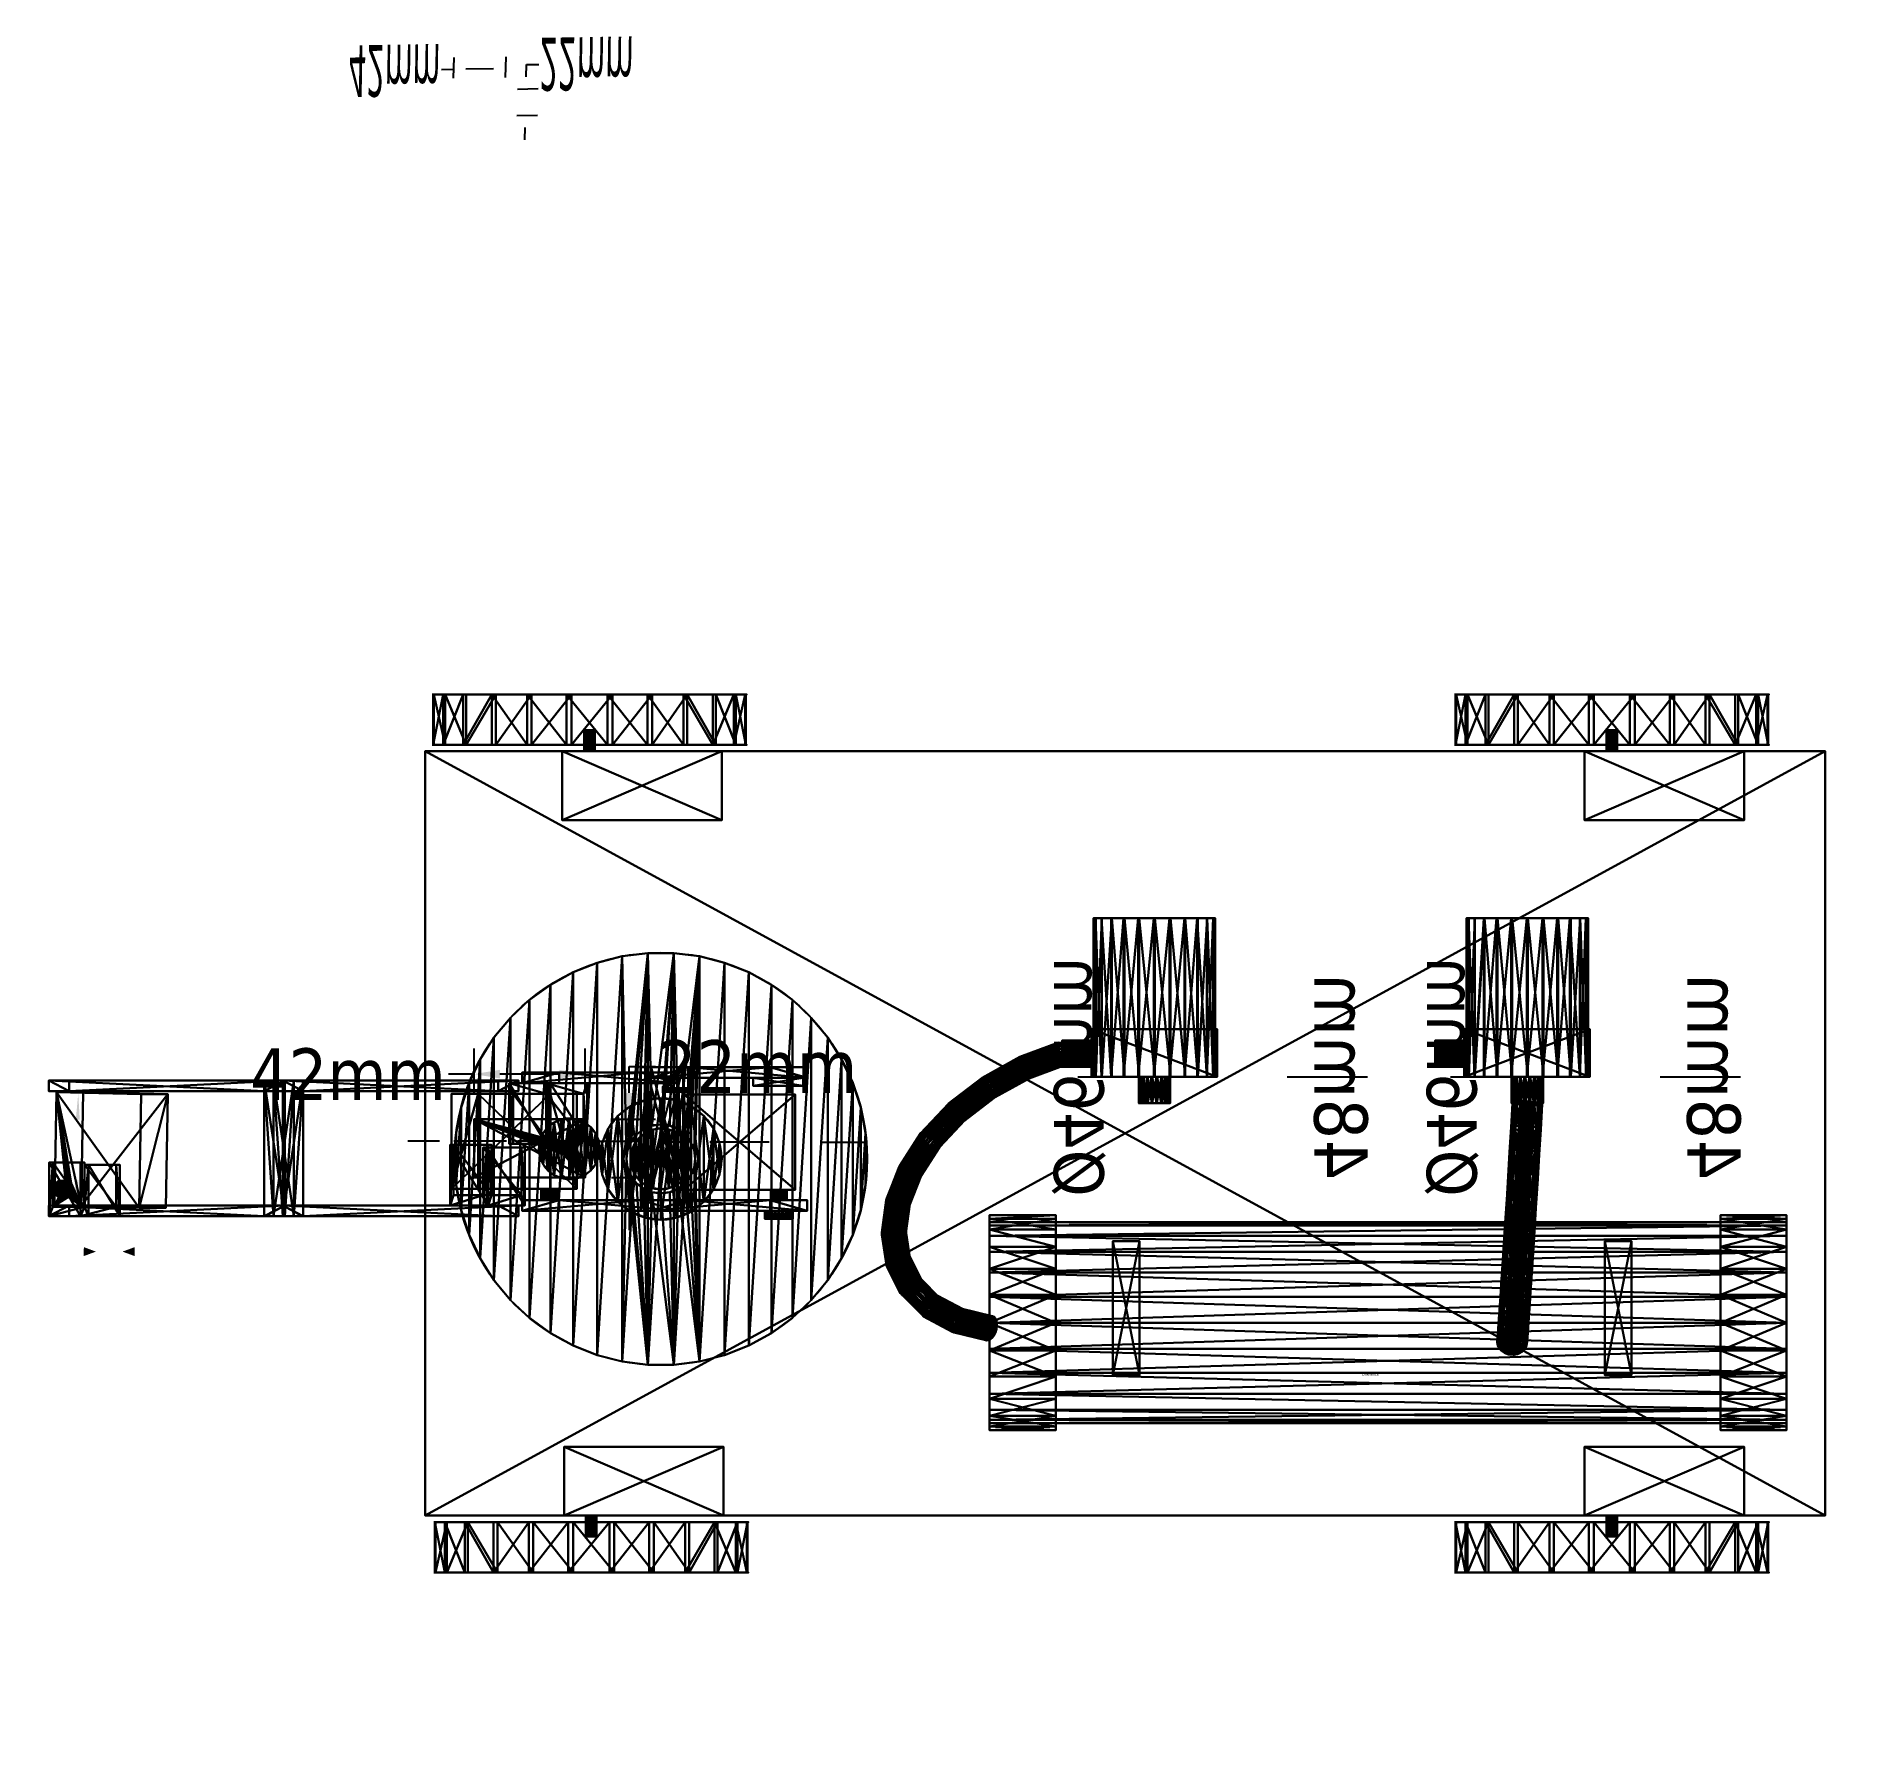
# Model space of a CAD drawing. Extents: x -501 to 185, y -140 to 506.
import ezdxf

# ---------------------------------------------------------------- set-up
doc = ezdxf.new("R2010")
doc.units = 0
doc.layers.get('0').update_dxf_attribs({"color": 13, "linetype": 'CONTINUOUS'})
doc.layers.get('DEFPOINTS').update_dxf_attribs({"linetype": 'CONTINUOUS'})
doc.styles.add('TAHOMA', font='tahoma.ttf')
doc.dimstyles.new('DIMSTYLE11', dxfattribs={"dimtxt": 20.022533, "dimasz": 10.011266, "dimexe": 10.011266, "dimexo": 10.011266, "dimgap": 2.002253, "dimtad": 0, "dimtih": 1, "dimtoh": 1, "dimdec": 0, "dimzin": 0, "dimtxsty": 'TAHOMA', "dimcen": 0.09, "dimazin": 3, "dimtfac": 1, "dimtdec": 4, "dimtofl": 0, "dimtmove": 0, "dimatfit": 3, "dimtolj": 1, "dimtzin": 0})
doc.dimstyles.new('DIMSTYLE12', dxfattribs={"dimtxt": 19.946736, "dimasz": 9.973368, "dimexe": 9.973368, "dimexo": 9.973368, "dimgap": 1.994674, "dimtad": 0, "dimtih": 1, "dimtoh": 1, "dimdec": 0, "dimzin": 0, "dimtxsty": 'TAHOMA', "dimcen": 0.09, "dimazin": 3, "dimtfac": 1, "dimtdec": 4, "dimtofl": 0, "dimtmove": 0, "dimatfit": 3, "dimtolj": 1, "dimtzin": 0})
doc.dimstyles.new('DIMSTYLE13', dxfattribs={"dimtxt": 19.48593, "dimasz": 9.742965, "dimexe": 9.742965, "dimexo": 9.742965, "dimgap": 1.948593, "dimtad": 0, "dimtih": 1, "dimtoh": 1, "dimdec": 0, "dimzin": 0, "dimtxsty": 'TAHOMA', "dimcen": 0.09, "dimazin": 3, "dimtfac": 1, "dimtdec": 4, "dimtofl": 0, "dimtmove": 0, "dimatfit": 3, "dimtolj": 1, "dimtzin": 0})
doc.dimstyles.new('DIMSTYLE4', dxfattribs={"dimtxt": 19.174617, "dimasz": 9.587309, "dimexe": 9.587309, "dimexo": 9.587309, "dimgap": 1.917462, "dimtad": 0, "dimtih": 1, "dimtoh": 1, "dimdec": 0, "dimzin": 0, "dimtxsty": 'TAHOMA', "dimcen": 0.09, "dimazin": 3, "dimtfac": 1, "dimtdec": 4, "dimtofl": 0, "dimtmove": 0, "dimatfit": 3, "dimtolj": 1, "dimtzin": 0})
doc.dimstyles.new('DIMSTYLE6', dxfattribs={"dimtxt": 19.559604, "dimasz": 9.779802, "dimexe": 9.779802, "dimexo": 9.779802, "dimgap": 1.95596, "dimtad": 0, "dimtih": 1, "dimtoh": 1, "dimdec": 0, "dimzin": 0, "dimtxsty": 'TAHOMA', "dimcen": 0.09, "dimazin": 3, "dimtfac": 1, "dimtdec": 4, "dimtofl": 0, "dimtmove": 0, "dimatfit": 3, "dimtolj": 1, "dimtzin": 0})
doc.dimstyles.new('DIMSTYLE7', dxfattribs={"dimtxt": 20.530822, "dimasz": 10.265411, "dimexe": 10.265411, "dimexo": 10.265411, "dimgap": 2.053082, "dimtad": 0, "dimtih": 1, "dimtoh": 1, "dimdec": 0, "dimzin": 0, "dimtxsty": 'TAHOMA', "dimcen": 0.09, "dimazin": 3, "dimtfac": 1, "dimtdec": 4, "dimtofl": 0, "dimtmove": 0, "dimatfit": 3, "dimtolj": 1, "dimtzin": 0})

# ---------------------------------------------------------------- blocks, each defined once
blk = doc.blocks.new('GROUP_34')
for p, q in [((0, 8, 1.92), (0, 0, 1.92)), ((0.05, 8, 2.44), (0.05, 0, 2.44)), ((0.09, 8, 1.4), (0.09, 0, 1.4)), ((0.23, 8, 2.93), (0.23, 0, 2.93)), ((0.31, 8, 0.93), (0.31, 0, 0.93)), ((0.53, 8, 3.35), (0.53, 0, 3.35)), ((0.64, 8, 0.53), (0.64, 0, 0.53)), ((0.93, 8, 3.69), (0.93, 0, 3.69)), ((1.07, 8, 0.23), (1.07, 0, 0.23)), ((1.4, 8, 3.91), (1.4, 0, 3.91)), ((1.56, 8, 0.05), (1.56, 0, 0.05)), ((1.92, 8, 4), (1.92, 0, 4)), ((2.08, 8), (2.08, 0)), ((2.44, 8, 3.95), (2.44, 0, 3.95)), ((2.59, 8, 0.09), (2.59, 0, 0.09)), ((2.93, 8, 3.77), (2.93, 0, 3.77)), ((3.07, 8, 0.31), (3.07, 0, 0.31)), ((3.35, 8, 3.47), (3.35, 0, 3.47)), ((3.47, 8, 0.64), (3.47, 0, 0.64)), ((3.69, 8, 3.07), (3.69, 0, 3.07)), ((3.77, 8, 1.07), (3.77, 0, 1.07)), ((3.91, 8, 2.59), (3.91, 0, 2.59)), ((3.95, 8, 1.56), (3.95, 0, 1.56)), ((4, 8, 2.08), (4, 0, 2.08))]:
    blk.add_line(p, q)
at = {"extrusion": (0, 1, 0)}
for centre in [(-2, 2, 8), (-2, 2)]:
    blk.add_circle(centre, 2, dxfattribs=at)
mesh = blk.add_polyface()
corners = [(1.56, 8, 0.05), (2.59, 8, 0.09), (2.08, 8), (1.07, 8, 0.23), (3.07, 8, 0.31), (0.64, 8, 0.53), (3.47, 8, 0.64), (0.31, 8, 0.93), (3.77, 8, 1.07), (0.09, 8, 1.4), (3.95, 8, 1.56), (0, 8, 1.92), (4, 8, 2.08), (0.05, 8, 2.44), (3.91, 8, 2.59), (0.23, 8, 2.93), (3.69, 8, 3.07), (0.53, 8, 3.35), (3.35, 8, 3.47), (0.93, 8, 3.69), (2.93, 8, 3.77), (1.4, 8, 3.91), (2.44, 8, 3.95), (1.92, 8, 4)]
mesh.append_faces([[corners[k] for k in face] for face in [(0, 1, 2), (22, 21, 23)]], dxfattribs={"vtx0": -1})
mesh.append_faces([[corners[k] for k in face] for face in [(1, 3, 4), (4, 5, 6), (6, 7, 8), (8, 9, 10), (10, 11, 12), (12, 13, 14), (14, 15, 16), (16, 17, 18), (18, 19, 20), (20, 21, 22)]], dxfattribs={"vtx0": -1, "vtx1": -1})
mesh.append_faces([[corners[k] for k in face] for face in [(1, 0, 3), (4, 3, 5), (6, 5, 7), (8, 7, 9), (10, 9, 11), (12, 11, 13), (14, 13, 15), (16, 15, 17), (18, 17, 19), (20, 19, 21)]], dxfattribs={"vtx0": -1, "vtx2": -1})
mesh = blk.add_polyface()
corners = [(0, 8, 1.92), (0.09, 0, 1.4), (0, 0, 1.92), (0.09, 8, 1.4)]
mesh.append_faces([[corners[k] for k in face] for face in [(0, 1, 2), (1, 0, 3)]], dxfattribs={"vtx0": -1})
mesh = blk.add_polyface()
corners = [(0.05, 8, 2.44), (0, 0, 1.92), (0.05, 0, 2.44), (0, 8, 1.92)]
mesh.append_faces([[corners[k] for k in face] for face in [(0, 1, 2), (1, 0, 3)]], dxfattribs={"vtx0": -1})
mesh = blk.add_polyface()
corners = [(0.23, 8, 2.93), (0.05, 0, 2.44), (0.23, 0, 2.93), (0.05, 8, 2.44)]
mesh.append_faces([[corners[k] for k in face] for face in [(0, 1, 2), (1, 0, 3)]], dxfattribs={"vtx0": -1})
mesh = blk.add_polyface()
corners = [(0.09, 8, 1.4), (0.31, 0, 0.93), (0.09, 0, 1.4), (0.31, 8, 0.93)]
mesh.append_faces([[corners[k] for k in face] for face in [(0, 1, 2), (1, 0, 3)]], dxfattribs={"vtx0": -1})
mesh = blk.add_polyface()
corners = [(0.53, 8, 3.35), (0.23, 0, 2.93), (0.53, 0, 3.35), (0.23, 8, 2.93)]
mesh.append_faces([[corners[k] for k in face] for face in [(0, 1, 2), (1, 0, 3)]], dxfattribs={"vtx0": -1})
mesh = blk.add_polyface()
corners = [(0.31, 8, 0.93), (0.64, 0, 0.53), (0.31, 0, 0.93), (0.64, 8, 0.53)]
mesh.append_faces([[corners[k] for k in face] for face in [(0, 1, 2), (1, 0, 3)]], dxfattribs={"vtx0": -1})
mesh = blk.add_polyface()
corners = [(0.93, 0, 3.69), (0.53, 8, 3.35), (0.53, 0, 3.35), (0.93, 8, 3.69)]
mesh.append_faces([[corners[k] for k in face] for face in [(0, 1, 2), (1, 0, 3)]], dxfattribs={"vtx0": -1})
mesh = blk.add_polyface()
corners = [(1.07, 8, 0.23), (0.64, 0, 0.53), (0.64, 8, 0.53), (1.07, 0, 0.23)]
mesh.append_faces([[corners[k] for k in face] for face in [(0, 1, 2), (1, 0, 3)]], dxfattribs={"vtx0": -1})
mesh = blk.add_polyface()
corners = [(1.4, 0, 3.91), (0.93, 8, 3.69), (0.93, 0, 3.69), (1.4, 8, 3.91)]
mesh.append_faces([[corners[k] for k in face] for face in [(0, 1, 2), (1, 0, 3)]], dxfattribs={"vtx0": -1})
mesh = blk.add_polyface()
corners = [(1.56, 8, 0.05), (1.07, 0, 0.23), (1.07, 8, 0.23), (1.56, 0, 0.05)]
mesh.append_faces([[corners[k] for k in face] for face in [(0, 1, 2), (1, 0, 3)]], dxfattribs={"vtx0": -1})
mesh = blk.add_polyface()
corners = [(1.92, 0, 4), (1.4, 8, 3.91), (1.4, 0, 3.91), (1.92, 8, 4)]
mesh.append_faces([[corners[k] for k in face] for face in [(0, 1, 2), (1, 0, 3)]], dxfattribs={"vtx0": -1})
mesh = blk.add_polyface()
corners = [(2.08, 8), (1.56, 0, 0.05), (1.56, 8, 0.05), (2.08, 0)]
mesh.append_faces([[corners[k] for k in face] for face in [(0, 1, 2), (1, 0, 3)]], dxfattribs={"vtx0": -1})
mesh = blk.add_polyface()
corners = [(2.44, 0, 3.95), (1.92, 8, 4), (1.92, 0, 4), (2.44, 8, 3.95)]
mesh.append_faces([[corners[k] for k in face] for face in [(0, 1, 2), (1, 0, 3)]], dxfattribs={"vtx0": -1})
mesh = blk.add_polyface()
corners = [(2.59, 8, 0.09), (2.08, 0), (2.08, 8), (2.59, 0, 0.09)]
mesh.append_faces([[corners[k] for k in face] for face in [(0, 1, 2), (1, 0, 3)]], dxfattribs={"vtx0": -1})
mesh = blk.add_polyface()
corners = [(2.93, 0, 3.77), (2.44, 8, 3.95), (2.44, 0, 3.95), (2.93, 8, 3.77)]
mesh.append_faces([[corners[k] for k in face] for face in [(0, 1, 2), (1, 0, 3)]], dxfattribs={"vtx0": -1})
mesh = blk.add_polyface()
corners = [(3.07, 8, 0.31), (2.59, 0, 0.09), (2.59, 8, 0.09), (3.07, 0, 0.31)]
mesh.append_faces([[corners[k] for k in face] for face in [(0, 1, 2), (1, 0, 3)]], dxfattribs={"vtx0": -1})
mesh = blk.add_polyface()
corners = [(3.35, 0, 3.47), (2.93, 8, 3.77), (2.93, 0, 3.77), (3.35, 8, 3.47)]
mesh.append_faces([[corners[k] for k in face] for face in [(0, 1, 2), (1, 0, 3)]], dxfattribs={"vtx0": -1})
mesh = blk.add_polyface()
corners = [(3.47, 8, 0.64), (3.07, 0, 0.31), (3.07, 8, 0.31), (3.47, 0, 0.64)]
mesh.append_faces([[corners[k] for k in face] for face in [(0, 1, 2), (1, 0, 3)]], dxfattribs={"vtx0": -1})
mesh = blk.add_polyface()
corners = [(3.69, 8, 3.07), (3.35, 0, 3.47), (3.69, 0, 3.07), (3.35, 8, 3.47)]
mesh.append_faces([[corners[k] for k in face] for face in [(0, 1, 2), (1, 0, 3)]], dxfattribs={"vtx0": -1})
mesh = blk.add_polyface()
corners = [(3.47, 8, 0.64), (3.77, 0, 1.07), (3.47, 0, 0.64), (3.77, 8, 1.07)]
mesh.append_faces([[corners[k] for k in face] for face in [(0, 1, 2), (1, 0, 3)]], dxfattribs={"vtx0": -1})
mesh = blk.add_polyface()
corners = [(3.91, 8, 2.59), (3.69, 0, 3.07), (3.91, 0, 2.59), (3.69, 8, 3.07)]
mesh.append_faces([[corners[k] for k in face] for face in [(0, 1, 2), (1, 0, 3)]], dxfattribs={"vtx0": -1})
mesh = blk.add_polyface()
corners = [(3.77, 8, 1.07), (3.95, 0, 1.56), (3.77, 0, 1.07), (3.95, 8, 1.56)]
mesh.append_faces([[corners[k] for k in face] for face in [(0, 1, 2), (1, 0, 3)]], dxfattribs={"vtx0": -1})
mesh = blk.add_polyface()
corners = [(4, 8, 2.08), (3.91, 0, 2.59), (4, 0, 2.08), (3.91, 8, 2.59)]
mesh.append_faces([[corners[k] for k in face] for face in [(0, 1, 2), (1, 0, 3)]], dxfattribs={"vtx0": -1})
mesh = blk.add_polyface()
corners = [(3.95, 8, 1.56), (4, 0, 2.08), (3.95, 0, 1.56), (4, 8, 2.08)]
mesh.append_faces([[corners[k] for k in face] for face in [(0, 1, 2), (1, 0, 3)]], dxfattribs={"vtx0": -1})
mesh = blk.add_polyface()
corners = [(2.59, 0, 0.09), (1.56, 0, 0.05), (2.08, 0), (1.07, 0, 0.23), (3.07, 0, 0.31), (0.64, 0, 0.53), (3.47, 0, 0.64), (0.31, 0, 0.93), (3.77, 0, 1.07), (0.09, 0, 1.4), (3.95, 0, 1.56), (0, 0, 1.92), (4, 0, 2.08), (0.05, 0, 2.44), (3.91, 0, 2.59), (0.23, 0, 2.93), (3.69, 0, 3.07), (0.53, 0, 3.35), (3.35, 0, 3.47), (0.93, 0, 3.69), (2.93, 0, 3.77), (1.4, 0, 3.91), (2.44, 0, 3.95), (1.92, 0, 4)]
mesh.append_faces([[corners[k] for k in face] for face in [(0, 1, 2), (21, 22, 23)]], dxfattribs={"vtx0": -1})
mesh.append_faces([[corners[k] for k in face] for face in [(1, 0, 3), (3, 4, 5), (5, 6, 7), (7, 8, 9), (9, 10, 11), (11, 12, 13), (13, 14, 15), (15, 16, 17), (17, 18, 19), (19, 20, 21)]], dxfattribs={"vtx0": -1, "vtx1": -1})
mesh.append_faces([[corners[k] for k in face] for face in [(3, 0, 4), (5, 4, 6), (7, 6, 8), (9, 8, 10), (11, 10, 12), (13, 12, 14), (15, 14, 16), (17, 16, 18), (19, 18, 20), (21, 20, 22)]], dxfattribs={"vtx0": -1, "vtx2": -1})
blk = doc.blocks.new('GROUP_9')
for p, q in [((0, 0, 22), (0, 26, 22)), ((0, 26), (60.34, 26)), ((0, 0), (0, 26)), ((0, 26), (0, 26, 22)), ((0, 26, 22), (60.34, 26, 22)), ((60.34, 26, 22), (60.34, 0, 22)), ((60.34, 26), (60.34, 0)), ((60.34, 26), (60.34, 26, 22)), ((60.34, 0), (0, 0)), ((60.34, 0, 22), (0, 0, 22)), ((0, 0), (0, 0, 22)), ((60.34, 0), (60.34, 0, 22))]:
    blk.add_line(p, q)
mesh = blk.add_polyface()
corners = [(60.34, 26), (0, 0), (0, 26), (60.34, 0)]
mesh.append_faces([[corners[k] for k in face] for face in [(0, 1, 2), (1, 0, 3)]], dxfattribs={"vtx0": -1})
mesh = blk.add_polyface()
corners = [(60.34, 0, 22), (0, 26, 22), (0, 0, 22), (60.34, 26, 22)]
mesh.append_faces([[corners[k] for k in face] for face in [(0, 1, 2), (1, 0, 3)]], dxfattribs={"vtx0": -1})
mesh = blk.add_polyface()
corners = [(0, 26, 22), (0, 0), (0, 0, 22), (0, 26)]
mesh.append_faces([[corners[k] for k in face] for face in [(0, 1, 2), (1, 0, 3)]], dxfattribs={"vtx0": -1})
mesh = blk.add_polyface()
corners = [(0, 26, 22), (60.34, 26), (0, 26), (60.34, 26, 22)]
mesh.append_faces([[corners[k] for k in face] for face in [(0, 1, 2), (1, 0, 3)]], dxfattribs={"vtx0": -1})
mesh = blk.add_polyface()
corners = [(60.34, 26), (60.34, 0, 22), (60.34, 0), (60.34, 26, 22)]
mesh.append_faces([[corners[k] for k in face] for face in [(0, 1, 2), (1, 0, 3)]], dxfattribs={"vtx0": -1})
mesh = blk.add_polyface()
corners = [(60.34, 0, 22), (0, 0), (60.34, 0), (0, 0, 22)]
mesh.append_faces([[corners[k] for k in face] for face in [(0, 1, 2), (1, 0, 3)]], dxfattribs={"vtx0": -1})
blk = doc.blocks.new('GROUP_35')
for p, q in [((0, 8, 21.96), (0, 0, 21.96)), ((0.1, 8, 28.48), (0.1, 0, 28.48)), ((1.59, 8, 15.63), (1.59, 0, 15.63)), ((1.89, 8, 34.76), (1.89, 0, 34.76)), ((4.77, 8, 9.93), (4.77, 0, 9.93)), ((5.24, 8, 40.36), (5.24, 0, 40.36)), ((9.31, 8, 5.24), (9.31, 0, 5.24)), ((9.93, 8, 44.9), (9.93, 0, 44.9)), ((14.91, 8, 1.89), (14.91, 0, 1.89)), ((15.63, 8, 48.08), (15.63, 0, 48.08)), ((21.19, 8, 0.1), (21.19, 0, 0.1)), ((21.96, 8, 49.67), (21.96, 0, 49.67)), ((27.71, 8), (27.71, 0)), ((28.48, 8, 49.57), (28.48, 0, 49.57)), ((34.04, 8, 1.59), (34.04, 0, 1.59)), ((34.76, 8, 47.78), (34.76, 0, 47.78)), ((39.74, 8, 4.77), (39.74, 0, 4.77)), ((40.36, 8, 44.43), (40.36, 0, 44.43)), ((44.43, 8, 9.31), (44.43, 0, 9.31)), ((44.9, 8, 39.74), (44.9, 0, 39.74)), ((47.78, 8, 14.91), (47.78, 0, 14.91)), ((48.08, 8, 34.04), (48.08, 0, 34.04)), ((49.57, 8, 21.19), (49.57, 0, 21.19)), ((49.67, 8, 27.71), (49.67, 0, 27.71))]:
    blk.add_line(p, q)
at = {"extrusion": (0, 1, 0)}
for centre in [(-24.83, 24.83, 8), (-24.83, 24.83)]:
    blk.add_circle(centre, 25, dxfattribs=at)
mesh = blk.add_polyface()
corners = [(21.19, 8, 0.1), (34.04, 8, 1.59), (27.71, 8), (14.91, 8, 1.89), (39.74, 8, 4.77), (9.31, 8, 5.24), (44.43, 8, 9.31), (4.77, 8, 9.93), (47.78, 8, 14.91), (1.59, 8, 15.63), (49.57, 8, 21.19), (0, 8, 21.96), (49.67, 8, 27.71), (0.1, 8, 28.48), (48.08, 8, 34.04), (1.89, 8, 34.76), (44.9, 8, 39.74), (5.24, 8, 40.36), (40.36, 8, 44.43), (9.93, 8, 44.9), (34.76, 8, 47.78), (15.63, 8, 48.08), (28.48, 8, 49.57), (21.96, 8, 49.67)]
mesh.append_faces([[corners[k] for k in face] for face in [(0, 1, 2), (22, 21, 23)]], dxfattribs={"vtx0": -1})
mesh.append_faces([[corners[k] for k in face] for face in [(1, 3, 4), (4, 5, 6), (6, 7, 8), (8, 9, 10), (10, 11, 12), (12, 13, 14), (14, 15, 16), (16, 17, 18), (18, 19, 20), (20, 21, 22)]], dxfattribs={"vtx0": -1, "vtx1": -1})
mesh.append_faces([[corners[k] for k in face] for face in [(1, 0, 3), (4, 3, 5), (6, 5, 7), (8, 7, 9), (10, 9, 11), (12, 11, 13), (14, 13, 15), (16, 15, 17), (18, 17, 19), (20, 19, 21)]], dxfattribs={"vtx0": -1, "vtx2": -1})
mesh = blk.add_polyface()
corners = [(0, 8, 21.96), (1.59, 0, 15.63), (0, 0, 21.96), (1.59, 8, 15.63)]
mesh.append_faces([[corners[k] for k in face] for face in [(0, 1, 2), (1, 0, 3)]], dxfattribs={"vtx0": -1})
mesh = blk.add_polyface()
corners = [(0.1, 8, 28.48), (0, 0, 21.96), (0.1, 0, 28.48), (0, 8, 21.96)]
mesh.append_faces([[corners[k] for k in face] for face in [(0, 1, 2), (1, 0, 3)]], dxfattribs={"vtx0": -1})
mesh = blk.add_polyface()
corners = [(1.89, 8, 34.76), (0.1, 0, 28.48), (1.89, 0, 34.76), (0.1, 8, 28.48)]
mesh.append_faces([[corners[k] for k in face] for face in [(0, 1, 2), (1, 0, 3)]], dxfattribs={"vtx0": -1})
mesh = blk.add_polyface()
corners = [(1.59, 8, 15.63), (4.77, 0, 9.93), (1.59, 0, 15.63), (4.77, 8, 9.93)]
mesh.append_faces([[corners[k] for k in face] for face in [(0, 1, 2), (1, 0, 3)]], dxfattribs={"vtx0": -1})
mesh = blk.add_polyface()
corners = [(5.24, 8, 40.36), (1.89, 0, 34.76), (5.24, 0, 40.36), (1.89, 8, 34.76)]
mesh.append_faces([[corners[k] for k in face] for face in [(0, 1, 2), (1, 0, 3)]], dxfattribs={"vtx0": -1})
mesh = blk.add_polyface()
corners = [(4.77, 8, 9.93), (9.31, 0, 5.24), (4.77, 0, 9.93), (9.31, 8, 5.24)]
mesh.append_faces([[corners[k] for k in face] for face in [(0, 1, 2), (1, 0, 3)]], dxfattribs={"vtx0": -1})
mesh = blk.add_polyface()
corners = [(9.93, 0, 44.9), (5.24, 8, 40.36), (5.24, 0, 40.36), (9.93, 8, 44.9)]
mesh.append_faces([[corners[k] for k in face] for face in [(0, 1, 2), (1, 0, 3)]], dxfattribs={"vtx0": -1})
mesh = blk.add_polyface()
corners = [(14.91, 8, 1.89), (9.31, 0, 5.24), (9.31, 8, 5.24), (14.91, 0, 1.89)]
mesh.append_faces([[corners[k] for k in face] for face in [(0, 1, 2), (1, 0, 3)]], dxfattribs={"vtx0": -1})
mesh = blk.add_polyface()
corners = [(15.63, 0, 48.08), (9.93, 8, 44.9), (9.93, 0, 44.9), (15.63, 8, 48.08)]
mesh.append_faces([[corners[k] for k in face] for face in [(0, 1, 2), (1, 0, 3)]], dxfattribs={"vtx0": -1})
mesh = blk.add_polyface()
corners = [(21.19, 8, 0.1), (14.91, 0, 1.89), (14.91, 8, 1.89), (21.19, 0, 0.1)]
mesh.append_faces([[corners[k] for k in face] for face in [(0, 1, 2), (1, 0, 3)]], dxfattribs={"vtx0": -1})
mesh = blk.add_polyface()
corners = [(21.96, 0, 49.67), (15.63, 8, 48.08), (15.63, 0, 48.08), (21.96, 8, 49.67)]
mesh.append_faces([[corners[k] for k in face] for face in [(0, 1, 2), (1, 0, 3)]], dxfattribs={"vtx0": -1})
mesh = blk.add_polyface()
corners = [(27.71, 8), (21.19, 0, 0.1), (21.19, 8, 0.1), (27.71, 0)]
mesh.append_faces([[corners[k] for k in face] for face in [(0, 1, 2), (1, 0, 3)]], dxfattribs={"vtx0": -1})
mesh = blk.add_polyface()
corners = [(28.48, 0, 49.57), (21.96, 8, 49.67), (21.96, 0, 49.67), (28.48, 8, 49.57)]
mesh.append_faces([[corners[k] for k in face] for face in [(0, 1, 2), (1, 0, 3)]], dxfattribs={"vtx0": -1})
mesh = blk.add_polyface()
corners = [(34.04, 8, 1.59), (27.71, 0), (27.71, 8), (34.04, 0, 1.59)]
mesh.append_faces([[corners[k] for k in face] for face in [(0, 1, 2), (1, 0, 3)]], dxfattribs={"vtx0": -1})
mesh = blk.add_polyface()
corners = [(34.76, 0, 47.78), (28.48, 8, 49.57), (28.48, 0, 49.57), (34.76, 8, 47.78)]
mesh.append_faces([[corners[k] for k in face] for face in [(0, 1, 2), (1, 0, 3)]], dxfattribs={"vtx0": -1})
mesh = blk.add_polyface()
corners = [(39.74, 8, 4.77), (34.04, 0, 1.59), (34.04, 8, 1.59), (39.74, 0, 4.77)]
mesh.append_faces([[corners[k] for k in face] for face in [(0, 1, 2), (1, 0, 3)]], dxfattribs={"vtx0": -1})
mesh = blk.add_polyface()
corners = [(40.36, 0, 44.43), (34.76, 8, 47.78), (34.76, 0, 47.78), (40.36, 8, 44.43)]
mesh.append_faces([[corners[k] for k in face] for face in [(0, 1, 2), (1, 0, 3)]], dxfattribs={"vtx0": -1})
mesh = blk.add_polyface()
corners = [(44.43, 8, 9.31), (39.74, 0, 4.77), (39.74, 8, 4.77), (44.43, 0, 9.31)]
mesh.append_faces([[corners[k] for k in face] for face in [(0, 1, 2), (1, 0, 3)]], dxfattribs={"vtx0": -1})
mesh = blk.add_polyface()
corners = [(44.9, 8, 39.74), (40.36, 0, 44.43), (44.9, 0, 39.74), (40.36, 8, 44.43)]
mesh.append_faces([[corners[k] for k in face] for face in [(0, 1, 2), (1, 0, 3)]], dxfattribs={"vtx0": -1})
mesh = blk.add_polyface()
corners = [(44.43, 8, 9.31), (47.78, 0, 14.91), (44.43, 0, 9.31), (47.78, 8, 14.91)]
mesh.append_faces([[corners[k] for k in face] for face in [(0, 1, 2), (1, 0, 3)]], dxfattribs={"vtx0": -1})
mesh = blk.add_polyface()
corners = [(48.08, 8, 34.04), (44.9, 0, 39.74), (48.08, 0, 34.04), (44.9, 8, 39.74)]
mesh.append_faces([[corners[k] for k in face] for face in [(0, 1, 2), (1, 0, 3)]], dxfattribs={"vtx0": -1})
mesh = blk.add_polyface()
corners = [(47.78, 8, 14.91), (49.57, 0, 21.19), (47.78, 0, 14.91), (49.57, 8, 21.19)]
mesh.append_faces([[corners[k] for k in face] for face in [(0, 1, 2), (1, 0, 3)]], dxfattribs={"vtx0": -1})
mesh = blk.add_polyface()
corners = [(49.67, 8, 27.71), (48.08, 0, 34.04), (49.67, 0, 27.71), (48.08, 8, 34.04)]
mesh.append_faces([[corners[k] for k in face] for face in [(0, 1, 2), (1, 0, 3)]], dxfattribs={"vtx0": -1})
mesh = blk.add_polyface()
corners = [(49.57, 8, 21.19), (49.67, 0, 27.71), (49.57, 0, 21.19), (49.67, 8, 27.71)]
mesh.append_faces([[corners[k] for k in face] for face in [(0, 1, 2), (1, 0, 3)]], dxfattribs={"vtx0": -1})
mesh = blk.add_polyface()
corners = [(34.04, 0, 1.59), (21.19, 0, 0.1), (27.71, 0), (14.91, 0, 1.89), (39.74, 0, 4.77), (9.31, 0, 5.24), (44.43, 0, 9.31), (4.77, 0, 9.93), (47.78, 0, 14.91), (1.59, 0, 15.63), (49.57, 0, 21.19), (0, 0, 21.96), (49.67, 0, 27.71), (0.1, 0, 28.48), (48.08, 0, 34.04), (1.89, 0, 34.76), (44.9, 0, 39.74), (5.24, 0, 40.36), (40.36, 0, 44.43), (9.93, 0, 44.9), (34.76, 0, 47.78), (15.63, 0, 48.08), (28.48, 0, 49.57), (21.96, 0, 49.67)]
mesh.append_faces([[corners[k] for k in face] for face in [(0, 1, 2), (21, 22, 23)]], dxfattribs={"vtx0": -1})
mesh.append_faces([[corners[k] for k in face] for face in [(1, 0, 3), (3, 4, 5), (5, 6, 7), (7, 8, 9), (9, 10, 11), (11, 12, 13), (13, 14, 15), (15, 16, 17), (17, 18, 19), (19, 20, 21)]], dxfattribs={"vtx0": -1, "vtx1": -1})
mesh.append_faces([[corners[k] for k in face] for face in [(3, 0, 4), (5, 4, 6), (7, 6, 8), (9, 8, 10), (11, 10, 12), (13, 12, 14), (15, 14, 16), (17, 16, 18), (19, 18, 20), (21, 20, 22)]], dxfattribs={"vtx0": -1, "vtx2": -1})
blk = doc.blocks.new('COMPONENT_1')
for name, p in [('GROUP_9', (14.53, 16, 13.05)), ('GROUP_34', (22.84, 8, 22.84))]:
    blk.add_blockref(name, p)
at = {"xscale": 2.38, "yscale": 2.38, "zscale": 2.38}
blk.add_blockref('GROUP_35', (-34.27, -5.52, -34.27), dxfattribs=at)
blk = doc.blocks.new('*D47')
at = {"color": 0}
for p, q in [((28.84, 68.09), (27.19, 55.32)), ((38.43, 68.09), (28.84, 68.09)), ((22.91, 23), (23.09, 23)), ((23, 22.91), (23, 23.09))]:
    blk.add_line(p, q, dxfattribs=at)
blk.add_solid([(25.6, 55.52), (28.77, 55.11), (25.95, 45.81)], dxfattribs=at)
at = {"layer": 'DEFPOINTS', "color": 0}
for p in [(25.95, 45.81), (20.04, 0.19)]:
    blk.add_point(p, dxfattribs=at)
at = {"color": 0, "insert": (84.97, 68.09), "char_height": 19.1746, "attachment_point": 5, "style": 'TAHOMA'}
blk.add_mtext('\\A1;%%c46mm', dxfattribs=at)
blk = doc.blocks.new('*D45')
at = {"color": 0}
for p, q in [((0, -10.27), (0, -40.71)), ((48.13, -10.27), (48.13, -40.71)), ((10.27, -30.45), (37.87, -30.45)), ((48.13, -30.45), (58.4, -30.45))]:
    blk.add_line(p, q, dxfattribs=at)
for points in [[(10.27, -28.74), (10.27, -32.16), (0, -30.45)], [(37.87, -32.16), (37.87, -28.74), (48.13, -30.45)]]:
    blk.add_solid(points, dxfattribs=at)
at = {"layer": 'DEFPOINTS', "color": 0}
for p in [(0, 0), (48.13, 0), (48.13, -30.45)]:
    blk.add_point(p, dxfattribs=at)
at = {"color": 0, "insert": (98.42, -30.45), "char_height": 20.531, "attachment_point": 5, "style": 'TAHOMA'}
blk.add_mtext('\\A1;48mm', dxfattribs=at)
blk = doc.blocks.new('GROUP_14')
for p, q in [((0, 0, 4.56), (0, 11, 4.56)), ((0.06, 0, 5.86), (0.06, 11, 5.86)), ((0.28, 0, 3.28), (0.28, 11, 3.28)), ((0.28, 0, 4.58), (0.28, 11, 4.58)), ((0.33, 0, 5.81), (0.33, 11, 5.81)), ((0.45, 0, 7.1), (0.45, 11, 7.1)), ((0.54, 0, 3.37), (0.54, 11, 3.37)), ((0.7, 0, 6.99), (0.7, 11, 6.99)), ((0.88, 0, 2.12), (0.88, 11, 2.12)), ((1.11, 0, 2.28), (1.11, 11, 2.28)), ((1.16, 0, 8.2), (1.16, 11, 8.2)), ((1.37, 0, 8.03), (1.37, 11, 8.03)), ((1.76, 0, 1.16), (1.76, 11, 1.16)), ((1.94, 0, 1.37), (1.94, 11, 1.37)), ((2.12, 0, 9.08), (2.12, 11, 9.08)), ((2.28, 0, 8.86), (2.28, 11, 8.86)), ((2.86, 0, 0.45), (2.86, 11, 0.45)), ((2.98, 0, 0.7), (2.98, 11, 0.7)), ((3.28, 0, 9.68), (3.28, 11, 9.68)), ((3.37, 0, 9.42), (3.37, 11, 9.42)), ((4.1, 0, 0.06), (4.1, 11, 0.06)), ((4.15, 0, 0.33), (4.15, 11, 0.33)), ((4.56, 0, 9.96), (4.56, 11, 9.96)), ((4.58, 0, 9.69), (4.58, 11, 9.69)), ((5.38, 0, 0.28), (5.38, 11, 0.28)), ((5.41, 0), (5.41, 11)), ((5.81, 0, 9.63), (5.81, 11, 9.63)), ((5.86, 0, 9.9), (5.86, 11, 9.9)), ((6.59, 0, 0.54), (6.59, 11, 0.54)), ((6.68, 0, 0.28), (6.68, 11, 0.28)), ((6.99, 0, 9.26), (6.99, 11, 9.26)), ((7.1, 0, 9.51), (7.1, 11, 9.51)), ((7.68, 0, 1.11), (7.68, 11, 1.11)), ((7.84, 0, 0.88), (7.84, 11, 0.88)), ((8.03, 0, 8.59), (8.03, 11, 8.59)), ((8.2, 0, 8.81), (8.2, 11, 8.81)), ((8.59, 0, 1.94), (8.59, 11, 1.94)), ((8.81, 0, 1.76), (8.81, 11, 1.76)), ((8.86, 0, 7.68), (8.86, 11, 7.68)), ((9.08, 0, 7.84), (9.08, 11, 7.84)), ((9.26, 0, 2.98), (9.26, 11, 2.98)), ((9.42, 0, 6.59), (9.42, 11, 6.59)), ((9.51, 0, 2.86), (9.51, 11, 2.86)), ((9.63, 0, 4.15), (9.63, 11, 4.15)), ((9.68, 0, 6.68), (9.68, 11, 6.68)), ((9.69, 0, 5.38), (9.69, 11, 5.38)), ((9.9, 0, 4.1), (9.9, 11, 4.1)), ((9.96, 0, 5.41), (9.96, 11, 5.41))]:
    blk.add_line(p, q)
at = {"extrusion": (0, -1, 0)}
for centre, radius in [((4.98, 4.98, -11), 5), ((4.98, 4.98, -11), 4.72), ((4.98, 4.98), 5), ((4.98, 4.98), 4.72)]:
    blk.add_circle(centre, radius, dxfattribs=at)
mesh = blk.add_polyface()
corners = [(4.1, 11, 0.06), (4.15, 11, 0.33), (5.38, 11, 0.28), (2.86, 11, 0.45), (2.98, 11, 0.7), (1.76, 11, 1.16), (1.94, 11, 1.37), (0.88, 11, 2.12), (1.11, 11, 2.28), (0.28, 11, 3.28), (0.54, 11, 3.37), (0, 11, 4.56), (0.28, 11, 4.58), (0.06, 11, 5.86), (0.33, 11, 5.81), (0.7, 11, 6.99), (0.45, 11, 7.1), (1.37, 11, 8.03), (1.16, 11, 8.2), (2.28, 11, 8.86), (2.12, 11, 9.08), (3.37, 11, 9.42), (3.28, 11, 9.68), (4.58, 11, 9.69), (4.56, 11, 9.96), (5.86, 11, 9.9), (6.68, 11, 0.28), (5.41, 11), (6.59, 11, 0.54), (7.84, 11, 0.88), (7.68, 11, 1.11), (8.81, 11, 1.76), (8.59, 11, 1.94), (9.51, 11, 2.86), (9.26, 11, 2.98), (9.9, 11, 4.1), (9.63, 11, 4.15), (9.96, 11, 5.41), (9.69, 11, 5.38), (9.42, 11, 6.59), (9.68, 11, 6.68), (8.86, 11, 7.68), (9.08, 11, 7.84), (8.03, 11, 8.59), (8.2, 11, 8.81), (6.99, 11, 9.26), (7.1, 11, 9.51), (5.81, 11, 9.63)]
mesh.append_faces([[corners[k] for k in face] for face in [(0, 26, 27)]], dxfattribs={"vtx0": -1})
mesh.append_faces([[corners[k] for k in face] for face in [(1, 3, 4), (4, 5, 6), (6, 7, 8), (8, 9, 10), (10, 11, 12), (12, 13, 14), (14, 13, 15), (15, 16, 17), (17, 18, 19), (19, 20, 21), (21, 22, 23), (26, 28, 29), (29, 30, 31), (31, 32, 33), (33, 34, 35), (35, 36, 37), (37, 39, 40), (40, 41, 42), (42, 43, 44), (44, 45, 46), (46, 47, 25)]], dxfattribs={"vtx0": -1, "vtx1": -1})
mesh.append_faces([[corners[k] for k in face] for face in [(26, 0, 2)]], dxfattribs={"vtx0": -1, "vtx1": -1, "vtx2": -1})
mesh.append_faces([[corners[k] for k in face] for face in [(0, 1, 2), (1, 0, 3), (4, 3, 5), (6, 5, 7), (8, 7, 9), (10, 9, 11), (12, 11, 13), (15, 13, 16), (17, 16, 18), (19, 18, 20), (21, 20, 22), (23, 22, 24), (23, 24, 25), (26, 2, 28), (29, 28, 30), (31, 30, 32), (33, 32, 34), (35, 34, 36), (37, 36, 38), (37, 38, 39), (40, 39, 41), (42, 41, 43), (44, 43, 45), (46, 45, 47), (25, 47, 23)]], dxfattribs={"vtx0": -1, "vtx2": -1})
mesh = blk.add_polyface()
corners = [(0, 11, 4.56), (0.28, 0, 3.28), (0, 0, 4.56), (0.28, 11, 3.28)]
mesh.append_faces([[corners[k] for k in face] for face in [(0, 1, 2), (1, 0, 3)]], dxfattribs={"vtx0": -1})
mesh = blk.add_polyface()
corners = [(0.06, 11, 5.86), (0, 0, 4.56), (0.06, 0, 5.86), (0, 11, 4.56)]
mesh.append_faces([[corners[k] for k in face] for face in [(0, 1, 2), (1, 0, 3)]], dxfattribs={"vtx0": -1})
mesh = blk.add_polyface()
corners = [(0.45, 11, 7.1), (0.06, 0, 5.86), (0.45, 0, 7.1), (0.06, 11, 5.86)]
mesh.append_faces([[corners[k] for k in face] for face in [(0, 1, 2), (1, 0, 3)]], dxfattribs={"vtx0": -1})
mesh = blk.add_polyface()
corners = [(0.28, 11, 3.28), (0.88, 0, 2.12), (0.28, 0, 3.28), (0.88, 11, 2.12)]
mesh.append_faces([[corners[k] for k in face] for face in [(0, 1, 2), (1, 0, 3)]], dxfattribs={"vtx0": -1})
mesh = blk.add_polyface()
corners = [(0.54, 11, 3.37), (0.28, 0, 4.58), (0.54, 0, 3.37), (0.28, 11, 4.58)]
mesh.append_faces([[corners[k] for k in face] for face in [(0, 1, 2), (1, 0, 3)]], dxfattribs={"vtx0": -1})
mesh = blk.add_polyface()
corners = [(0.28, 11, 4.58), (0.33, 0, 5.81), (0.28, 0, 4.58), (0.33, 11, 5.81)]
mesh.append_faces([[corners[k] for k in face] for face in [(0, 1, 2), (1, 0, 3)]], dxfattribs={"vtx0": -1})
mesh = blk.add_polyface()
corners = [(0.33, 11, 5.81), (0.7, 0, 6.99), (0.33, 0, 5.81), (0.7, 11, 6.99)]
mesh.append_faces([[corners[k] for k in face] for face in [(0, 1, 2), (1, 0, 3)]], dxfattribs={"vtx0": -1})
mesh = blk.add_polyface()
corners = [(1.16, 11, 8.2), (0.45, 0, 7.1), (1.16, 0, 8.2), (0.45, 11, 7.1)]
mesh.append_faces([[corners[k] for k in face] for face in [(0, 1, 2), (1, 0, 3)]], dxfattribs={"vtx0": -1})
mesh = blk.add_polyface()
corners = [(1.11, 11, 2.28), (0.54, 0, 3.37), (1.11, 0, 2.28), (0.54, 11, 3.37)]
mesh.append_faces([[corners[k] for k in face] for face in [(0, 1, 2), (1, 0, 3)]], dxfattribs={"vtx0": -1})
mesh = blk.add_polyface()
corners = [(0.7, 11, 6.99), (1.37, 0, 8.03), (0.7, 0, 6.99), (1.37, 11, 8.03)]
mesh.append_faces([[corners[k] for k in face] for face in [(0, 1, 2), (1, 0, 3)]], dxfattribs={"vtx0": -1})
mesh = blk.add_polyface()
corners = [(0.88, 11, 2.12), (1.76, 0, 1.16), (0.88, 0, 2.12), (1.76, 11, 1.16)]
mesh.append_faces([[corners[k] for k in face] for face in [(0, 1, 2), (1, 0, 3)]], dxfattribs={"vtx0": -1})
mesh = blk.add_polyface()
corners = [(1.94, 11, 1.37), (1.11, 0, 2.28), (1.94, 0, 1.37), (1.11, 11, 2.28)]
mesh.append_faces([[corners[k] for k in face] for face in [(0, 1, 2), (1, 0, 3)]], dxfattribs={"vtx0": -1})
mesh = blk.add_polyface()
corners = [(1.16, 0, 8.2), (2.12, 11, 9.08), (1.16, 11, 8.2), (2.12, 0, 9.08)]
mesh.append_faces([[corners[k] for k in face] for face in [(0, 1, 2), (1, 0, 3)]], dxfattribs={"vtx0": -1})
mesh = blk.add_polyface()
corners = [(2.28, 11, 8.86), (1.37, 0, 8.03), (1.37, 11, 8.03), (2.28, 0, 8.86)]
mesh.append_faces([[corners[k] for k in face] for face in [(0, 1, 2), (1, 0, 3)]], dxfattribs={"vtx0": -1})
mesh = blk.add_polyface()
corners = [(2.86, 11, 0.45), (1.76, 0, 1.16), (1.76, 11, 1.16), (2.86, 0, 0.45)]
mesh.append_faces([[corners[k] for k in face] for face in [(0, 1, 2), (1, 0, 3)]], dxfattribs={"vtx0": -1})
mesh = blk.add_polyface()
corners = [(2.98, 0, 0.7), (1.94, 11, 1.37), (1.94, 0, 1.37), (2.98, 11, 0.7)]
mesh.append_faces([[corners[k] for k in face] for face in [(0, 1, 2), (1, 0, 3)]], dxfattribs={"vtx0": -1})
mesh = blk.add_polyface()
corners = [(2.12, 0, 9.08), (3.28, 11, 9.68), (2.12, 11, 9.08), (3.28, 0, 9.68)]
mesh.append_faces([[corners[k] for k in face] for face in [(0, 1, 2), (1, 0, 3)]], dxfattribs={"vtx0": -1})
mesh = blk.add_polyface()
corners = [(3.37, 11, 9.42), (2.28, 0, 8.86), (2.28, 11, 8.86), (3.37, 0, 9.42)]
mesh.append_faces([[corners[k] for k in face] for face in [(0, 1, 2), (1, 0, 3)]], dxfattribs={"vtx0": -1})
mesh = blk.add_polyface()
corners = [(4.1, 11, 0.06), (2.86, 0, 0.45), (2.86, 11, 0.45), (4.1, 0, 0.06)]
mesh.append_faces([[corners[k] for k in face] for face in [(0, 1, 2), (1, 0, 3)]], dxfattribs={"vtx0": -1})
mesh = blk.add_polyface()
corners = [(4.15, 0, 0.33), (2.98, 11, 0.7), (2.98, 0, 0.7), (4.15, 11, 0.33)]
mesh.append_faces([[corners[k] for k in face] for face in [(0, 1, 2), (1, 0, 3)]], dxfattribs={"vtx0": -1})
mesh = blk.add_polyface()
corners = [(4.56, 0, 9.96), (3.28, 11, 9.68), (3.28, 0, 9.68), (4.56, 11, 9.96)]
mesh.append_faces([[corners[k] for k in face] for face in [(0, 1, 2), (1, 0, 3)]], dxfattribs={"vtx0": -1})
mesh = blk.add_polyface()
corners = [(4.58, 11, 9.69), (3.37, 0, 9.42), (3.37, 11, 9.42), (4.58, 0, 9.69)]
mesh.append_faces([[corners[k] for k in face] for face in [(0, 1, 2), (1, 0, 3)]], dxfattribs={"vtx0": -1})
mesh = blk.add_polyface()
corners = [(5.41, 11), (4.1, 0, 0.06), (4.1, 11, 0.06), (5.41, 0)]
mesh.append_faces([[corners[k] for k in face] for face in [(0, 1, 2), (1, 0, 3)]], dxfattribs={"vtx0": -1})
mesh = blk.add_polyface()
corners = [(4.15, 0, 0.33), (5.38, 11, 0.28), (4.15, 11, 0.33), (5.38, 0, 0.28)]
mesh.append_faces([[corners[k] for k in face] for face in [(0, 1, 2), (1, 0, 3)]], dxfattribs={"vtx0": -1})
mesh = blk.add_polyface()
corners = [(5.86, 0, 9.9), (4.56, 11, 9.96), (4.56, 0, 9.96), (5.86, 11, 9.9)]
mesh.append_faces([[corners[k] for k in face] for face in [(0, 1, 2), (1, 0, 3)]], dxfattribs={"vtx0": -1})
mesh = blk.add_polyface()
corners = [(5.81, 11, 9.63), (4.58, 0, 9.69), (4.58, 11, 9.69), (5.81, 0, 9.63)]
mesh.append_faces([[corners[k] for k in face] for face in [(0, 1, 2), (1, 0, 3)]], dxfattribs={"vtx0": -1})
mesh = blk.add_polyface()
corners = [(6.59, 0, 0.54), (5.38, 11, 0.28), (5.38, 0, 0.28), (6.59, 11, 0.54)]
mesh.append_faces([[corners[k] for k in face] for face in [(0, 1, 2), (1, 0, 3)]], dxfattribs={"vtx0": -1})
mesh = blk.add_polyface()
corners = [(5.41, 11), (6.68, 0, 0.28), (5.41, 0), (6.68, 11, 0.28)]
mesh.append_faces([[corners[k] for k in face] for face in [(0, 1, 2), (1, 0, 3)]], dxfattribs={"vtx0": -1})
mesh = blk.add_polyface()
corners = [(5.81, 11, 9.63), (6.99, 0, 9.26), (5.81, 0, 9.63), (6.99, 11, 9.26)]
mesh.append_faces([[corners[k] for k in face] for face in [(0, 1, 2), (1, 0, 3)]], dxfattribs={"vtx0": -1})
mesh = blk.add_polyface()
corners = [(7.1, 0, 9.51), (5.86, 11, 9.9), (5.86, 0, 9.9), (7.1, 11, 9.51)]
mesh.append_faces([[corners[k] for k in face] for face in [(0, 1, 2), (1, 0, 3)]], dxfattribs={"vtx0": -1})
mesh = blk.add_polyface()
corners = [(7.68, 0, 1.11), (6.59, 11, 0.54), (6.59, 0, 0.54), (7.68, 11, 1.11)]
mesh.append_faces([[corners[k] for k in face] for face in [(0, 1, 2), (1, 0, 3)]], dxfattribs={"vtx0": -1})
mesh = blk.add_polyface()
corners = [(6.68, 11, 0.28), (7.84, 0, 0.88), (6.68, 0, 0.28), (7.84, 11, 0.88)]
mesh.append_faces([[corners[k] for k in face] for face in [(0, 1, 2), (1, 0, 3)]], dxfattribs={"vtx0": -1})
mesh = blk.add_polyface()
corners = [(6.99, 11, 9.26), (8.03, 0, 8.59), (6.99, 0, 9.26), (8.03, 11, 8.59)]
mesh.append_faces([[corners[k] for k in face] for face in [(0, 1, 2), (1, 0, 3)]], dxfattribs={"vtx0": -1})
mesh = blk.add_polyface()
corners = [(8.2, 0, 8.81), (7.1, 11, 9.51), (7.1, 0, 9.51), (8.2, 11, 8.81)]
mesh.append_faces([[corners[k] for k in face] for face in [(0, 1, 2), (1, 0, 3)]], dxfattribs={"vtx0": -1})
mesh = blk.add_polyface()
corners = [(8.59, 0, 1.94), (7.68, 11, 1.11), (7.68, 0, 1.11), (8.59, 11, 1.94)]
mesh.append_faces([[corners[k] for k in face] for face in [(0, 1, 2), (1, 0, 3)]], dxfattribs={"vtx0": -1})
mesh = blk.add_polyface()
corners = [(7.84, 11, 0.88), (8.81, 0, 1.76), (7.84, 0, 0.88), (8.81, 11, 1.76)]
mesh.append_faces([[corners[k] for k in face] for face in [(0, 1, 2), (1, 0, 3)]], dxfattribs={"vtx0": -1})
mesh = blk.add_polyface()
corners = [(8.03, 11, 8.59), (8.86, 0, 7.68), (8.03, 0, 8.59), (8.86, 11, 7.68)]
mesh.append_faces([[corners[k] for k in face] for face in [(0, 1, 2), (1, 0, 3)]], dxfattribs={"vtx0": -1})
mesh = blk.add_polyface()
corners = [(9.08, 11, 7.84), (8.2, 0, 8.81), (9.08, 0, 7.84), (8.2, 11, 8.81)]
mesh.append_faces([[corners[k] for k in face] for face in [(0, 1, 2), (1, 0, 3)]], dxfattribs={"vtx0": -1})
mesh = blk.add_polyface()
corners = [(9.26, 11, 2.98), (8.59, 0, 1.94), (9.26, 0, 2.98), (8.59, 11, 1.94)]
mesh.append_faces([[corners[k] for k in face] for face in [(0, 1, 2), (1, 0, 3)]], dxfattribs={"vtx0": -1})
mesh = blk.add_polyface()
corners = [(8.81, 11, 1.76), (9.51, 0, 2.86), (8.81, 0, 1.76), (9.51, 11, 2.86)]
mesh.append_faces([[corners[k] for k in face] for face in [(0, 1, 2), (1, 0, 3)]], dxfattribs={"vtx0": -1})
mesh = blk.add_polyface()
corners = [(8.86, 11, 7.68), (9.42, 0, 6.59), (8.86, 0, 7.68), (9.42, 11, 6.59)]
mesh.append_faces([[corners[k] for k in face] for face in [(0, 1, 2), (1, 0, 3)]], dxfattribs={"vtx0": -1})
mesh = blk.add_polyface()
corners = [(9.68, 11, 6.68), (9.08, 0, 7.84), (9.68, 0, 6.68), (9.08, 11, 7.84)]
mesh.append_faces([[corners[k] for k in face] for face in [(0, 1, 2), (1, 0, 3)]], dxfattribs={"vtx0": -1})
mesh = blk.add_polyface()
corners = [(9.63, 11, 4.15), (9.26, 0, 2.98), (9.63, 0, 4.15), (9.26, 11, 2.98)]
mesh.append_faces([[corners[k] for k in face] for face in [(0, 1, 2), (1, 0, 3)]], dxfattribs={"vtx0": -1})
mesh = blk.add_polyface()
corners = [(9.42, 11, 6.59), (9.69, 0, 5.38), (9.42, 0, 6.59), (9.69, 11, 5.38)]
mesh.append_faces([[corners[k] for k in face] for face in [(0, 1, 2), (1, 0, 3)]], dxfattribs={"vtx0": -1})
mesh = blk.add_polyface()
corners = [(9.51, 11, 2.86), (9.9, 0, 4.1), (9.51, 0, 2.86), (9.9, 11, 4.1)]
mesh.append_faces([[corners[k] for k in face] for face in [(0, 1, 2), (1, 0, 3)]], dxfattribs={"vtx0": -1})
mesh = blk.add_polyface()
corners = [(9.69, 11, 5.38), (9.63, 0, 4.15), (9.69, 0, 5.38), (9.63, 11, 4.15)]
mesh.append_faces([[corners[k] for k in face] for face in [(0, 1, 2), (1, 0, 3)]], dxfattribs={"vtx0": -1})
mesh = blk.add_polyface()
corners = [(9.96, 11, 5.41), (9.68, 0, 6.68), (9.96, 0, 5.41), (9.68, 11, 6.68)]
mesh.append_faces([[corners[k] for k in face] for face in [(0, 1, 2), (1, 0, 3)]], dxfattribs={"vtx0": -1})
mesh = blk.add_polyface()
corners = [(9.9, 11, 4.1), (9.96, 0, 5.41), (9.9, 0, 4.1), (9.96, 11, 5.41)]
mesh.append_faces([[corners[k] for k in face] for face in [(0, 1, 2), (1, 0, 3)]], dxfattribs={"vtx0": -1})
mesh = blk.add_polyface()
corners = [(6.68, 0, 0.28), (4.1, 0, 0.06), (5.41, 0), (5.38, 0, 0.28), (6.59, 0, 0.54), (7.84, 0, 0.88), (7.68, 0, 1.11), (8.81, 0, 1.76), (8.59, 0, 1.94), (9.51, 0, 2.86), (9.26, 0, 2.98), (9.9, 0, 4.1), (9.63, 0, 4.15), (9.96, 0, 5.41), (9.69, 0, 5.38), (9.42, 0, 6.59), (9.68, 0, 6.68), (8.86, 0, 7.68), (9.08, 0, 7.84), (8.03, 0, 8.59), (8.2, 0, 8.81), (6.99, 0, 9.26), (7.1, 0, 9.51), (5.81, 0, 9.63), (5.86, 0, 9.9), (4.58, 0, 9.69), (4.15, 0, 0.33), (2.86, 0, 0.45), (2.98, 0, 0.7), (1.76, 0, 1.16), (1.94, 0, 1.37), (0.88, 0, 2.12), (1.11, 0, 2.28), (0.28, 0, 3.28), (0.54, 0, 3.37), (0, 0, 4.56), (0.28, 0, 4.58), (0.06, 0, 5.86), (0.33, 0, 5.81), (0.7, 0, 6.99), (0.45, 0, 7.1), (1.37, 0, 8.03), (1.16, 0, 8.2), (2.28, 0, 8.86), (2.12, 0, 9.08), (3.37, 0, 9.42), (3.28, 0, 9.68), (4.56, 0, 9.96)]
mesh.append_faces([[corners[k] for k in face] for face in [(0, 1, 2)]], dxfattribs={"vtx0": -1})
mesh.append_faces([[corners[k] for k in face] for face in [(3, 0, 4), (4, 5, 6), (6, 7, 8), (8, 9, 10), (10, 11, 12), (12, 13, 14), (14, 13, 15), (15, 16, 17), (17, 18, 19), (19, 20, 21), (21, 22, 23), (23, 24, 25), (1, 26, 27), (26, 1, 3), (27, 28, 29), (29, 30, 31), (31, 32, 33), (33, 34, 35), (35, 36, 37), (37, 39, 40), (40, 41, 42), (42, 43, 44), (44, 45, 46), (46, 25, 47), (47, 25, 24)]], dxfattribs={"vtx0": -1, "vtx1": -1})
mesh.append_faces([[corners[k] for k in face] for face in [(1, 0, 3)]], dxfattribs={"vtx0": -1, "vtx1": -1, "vtx2": -1})
mesh.append_faces([[corners[k] for k in face] for face in [(4, 0, 5), (6, 5, 7), (8, 7, 9), (10, 9, 11), (12, 11, 13), (15, 13, 16), (17, 16, 18), (19, 18, 20), (21, 20, 22), (23, 22, 24), (27, 26, 28), (29, 28, 30), (31, 30, 32), (33, 32, 34), (35, 34, 36), (37, 36, 38), (37, 38, 39), (40, 39, 41), (42, 41, 43), (44, 43, 45), (46, 45, 25)]], dxfattribs={"vtx0": -1, "vtx2": -1})
blk = doc.blocks.new('*D39')
at = {"color": 0}
for p, q in [((28.84, 68.09), (27.19, 55.32)), ((38.43, 68.09), (28.84, 68.09)), ((22.91, 23), (23.09, 23)), ((23, 22.91), (23, 23.09))]:
    blk.add_line(p, q, dxfattribs=at)
blk.add_solid([(25.6, 55.52), (28.77, 55.11), (25.95, 45.81)], dxfattribs=at)
at = {"layer": 'DEFPOINTS', "color": 0}
for p in [(25.95, 45.81), (20.04, 0.19)]:
    blk.add_point(p, dxfattribs=at)
at = {"color": 0, "insert": (84.97, 68.09), "char_height": 19.1746, "attachment_point": 5, "style": 'TAHOMA'}
blk.add_mtext('\\A1;%%c46mm', dxfattribs=at)
blk = doc.blocks.new('*D42')
at = {"color": 0}
for p, q in [((0, -10.27), (0, -40.71)), ((48.13, -10.27), (48.13, -40.71)), ((10.27, -30.45), (37.87, -30.45)), ((48.13, -30.45), (58.4, -30.45))]:
    blk.add_line(p, q, dxfattribs=at)
for points in [[(10.27, -28.74), (10.27, -32.16), (0, -30.45)], [(37.87, -32.16), (37.87, -28.74), (48.13, -30.45)]]:
    blk.add_solid(points, dxfattribs=at)
at = {"layer": 'DEFPOINTS', "color": 0}
for p in [(0, 0), (48.13, 0), (48.13, -30.45)]:
    blk.add_point(p, dxfattribs=at)
at = {"color": 0, "insert": (98.42, -30.45), "char_height": 20.531, "attachment_point": 5, "style": 'TAHOMA'}
blk.add_mtext('\\A1;48mm', dxfattribs=at)
blk = doc.blocks.new('GROUP_8')
for p, q in [((0, 0, 4.56), (0, 11, 4.56)), ((0.06, 0, 5.86), (0.06, 11, 5.86)), ((0.28, 0, 3.28), (0.28, 11, 3.28)), ((0.28, 11, 4.58), (0.54, 11, 3.37)), ((0.33, 11, 5.81), (0.28, 11, 4.58)), ((0.7, 11, 6.99), (0.33, 11, 5.81)), ((0.45, 0, 7.1), (0.45, 11, 7.1)), ((0.54, 11, 3.37), (1.11, 11, 2.28)), ((1.37, 11, 8.03), (0.7, 11, 6.99)), ((0.88, 0, 2.12), (0.88, 11, 2.12)), ((1.11, 11, 2.28), (1.94, 11, 1.37)), ((1.16, 0, 8.2), (1.16, 11, 8.2)), ((2.28, 11, 8.86), (1.37, 11, 8.03)), ((1.76, 0, 1.16), (1.76, 11, 1.16)), ((1.94, 11, 1.37), (2.98, 11, 0.7)), ((2.12, 0, 9.08), (2.12, 11, 9.08)), ((3.37, 11, 9.42), (2.28, 11, 8.86)), ((2.86, 0, 0.45), (2.86, 11, 0.45)), ((2.98, 11, 0.7), (4.15, 11, 0.33)), ((3.28, 0, 9.68), (3.28, 11, 9.68)), ((4.58, 11, 9.69), (3.37, 11, 9.42)), ((4.1, 0, 0.06), (4.1, 11, 0.06)), ((4.15, 11, 0.33), (5.38, 11, 0.28)), ((4.56, 0, 9.96), (4.56, 11, 9.96)), ((5.81, 11, 9.63), (4.58, 11, 9.69)), ((5.38, 11, 0.28), (6.59, 11, 0.54)), ((5.41, 0), (5.41, 11)), ((6.99, 11, 9.26), (5.81, 11, 9.63)), ((5.86, 0, 9.9), (5.86, 11, 9.9)), ((6.59, 11, 0.54), (7.68, 11, 1.11)), ((6.68, 0, 0.28), (6.68, 11, 0.28)), ((8.03, 11, 8.59), (6.99, 11, 9.26)), ((7.1, 0, 9.51), (7.1, 11, 9.51)), ((7.68, 11, 1.11), (8.59, 11, 1.94)), ((7.84, 0, 0.88), (7.84, 11, 0.88)), ((8.86, 11, 7.68), (8.03, 11, 8.59)), ((8.2, 0, 8.81), (8.2, 11, 8.81)), ((8.59, 11, 1.94), (9.26, 11, 2.98)), ((8.81, 0, 1.76), (8.81, 11, 1.76)), ((9.42, 11, 6.59), (8.86, 11, 7.68)), ((9.08, 0, 7.84), (9.08, 11, 7.84)), ((9.26, 11, 2.98), (9.63, 11, 4.15)), ((9.69, 11, 5.38), (9.42, 11, 6.59)), ((9.51, 0, 2.86), (9.51, 11, 2.86)), ((9.63, 11, 4.15), (9.69, 11, 5.38)), ((9.68, 0, 6.68), (9.68, 11, 6.68)), ((9.9, 0, 4.1), (9.9, 11, 4.1)), ((9.96, 0, 5.41), (9.96, 11, 5.41)), ((0.54, 0, 3.37), (0.28, 0, 4.58)), ((0.28, 0, 4.58), (0.33, 0, 5.81)), ((0.33, 0, 5.81), (0.7, 0, 6.99)), ((1.11, 0, 2.28), (0.54, 0, 3.37)), ((0.7, 0, 6.99), (1.37, 0, 8.03)), ((1.94, 0, 1.37), (1.11, 0, 2.28)), ((1.37, 0, 8.03), (2.28, 0, 8.86)), ((2.98, 0, 0.7), (1.94, 0, 1.37)), ((2.1, -0.44, 1.29), (2.98, 0, 0.7)), ((2.28, 0, 8.86), (3.37, 0, 9.42)), ((2.98, 0, 0.7), (3.01, 0, 0.69)), ((2.98, 0, 0.7), (8.44, -14.78, -1.81)), ((4.15, 0, 0.33), (3.01, 0, 0.69)), ((3.37, 0, 9.42), (4.58, 0, 9.69)), ((4, 0.42, 0.4), (5.08, 0.81, 0.41)), ((4, 0.42, 0.4), (4.15, 0, 0.33)), ((5.38, 0, 0.28), (4.15, 0, 0.33)), ((4.15, 0, 0.33), (9.44, -14.3, -2.1)), ((4.58, 0, 9.69), (5.81, 0, 9.63)), ((5.08, 0.81, 0.41), (6.16, 1.16, 0.74)), ((5.08, 0.81, 0.41), (5.38, 0, 0.28)), ((6.59, 0, 0.54), (5.38, 0, 0.28)), ((5.38, 0, 0.28), (10.5, -13.82, -2.08)), ((5.81, 0, 9.63), (6.95, 0, 9.27)), ((6.95, 0, 9.27), (5.96, -0.42, 9.56)), ((6.16, 1.16, 0.74), (7.16, 1.42, 1.35)), ((6.16, 1.16, 0.74), (6.59, 0, 0.54)), ((7.68, 0, 1.11), (6.59, 0, 0.54)), ((6.59, 0, 0.54), (11.53, -13.37, -1.74)), ((6.99, 0, 9.26), (6.95, 0, 9.27)), ((6.99, 0, 9.26), (8.03, 0, 8.59)), ((6.99, 0, 9.26), (12.11, -13.85, 6.9)), ((7.16, 1.42, 1.35), (8.01, 1.59, 2.21)), ((7.16, 1.42, 1.35), (7.68, 0, 1.11)), ((8.59, 0, 1.94), (7.68, 0, 1.11)), ((7.68, 0, 1.11), (12.49, -12.99, -1.1)), ((8.55, 0.83, 7.83), (7.86, 0.44, 8.67)), ((7.86, 0.44, 8.67), (8.03, 0, 8.59)), ((8.01, 1.59, 2.21), (8.65, 1.65, 3.26)), ((8.01, 1.59, 2.21), (8.59, 0, 1.94)), ((8.03, 0, 8.59), (8.86, 0, 7.68)), ((8.03, 0, 8.59), (12.98, -13.4, 6.31)), ((8.99, 1.17, 6.79), (8.55, 0.83, 7.83)), ((8.86, 0, 7.68), (8.55, 0.83, 7.83)), ((9.26, 0, 2.98), (8.59, 0, 1.94)), ((8.59, 0, 1.94), (13.29, -12.7, -0.22)), ((8.65, 1.65, 3.26), (9.04, 1.6, 4.42)), ((8.65, 1.65, 3.26), (9.26, 0, 2.98)), ((8.86, 0, 7.68), (9.42, 0, 6.59)), ((13.67, -13.01, 5.47), (8.86, 0, 7.68)), ((9.16, 1.43, 5.63), (8.99, 1.17, 6.79)), ((8.99, 1.17, 6.79), (9.42, 0, 6.59)), ((9.04, 1.6, 4.42), (9.16, 1.43, 5.63)), ((9.04, 1.6, 4.42), (9.63, 0, 4.15)), ((9.16, 1.43, 5.63), (9.69, 0, 5.38)), ((9.63, 0, 4.15), (9.26, 0, 2.98)), ((9.26, 0, 2.98), (13.89, -12.51, 0.85)), ((9.42, 0, 6.59), (9.69, 0, 5.38)), ((9.42, 0, 6.59), (14.13, -12.71, 4.43)), ((9.69, 0, 5.38), (9.63, 0, 4.15)), ((9.63, 0, 4.15), (14.24, -12.45, 2.03)), ((9.69, 0, 5.38), (14.32, -12.52, 3.25)), ((0.81, -1.43, 4.34), (0.97, -1.17, 3.18)), ((0.92, -1.6, 5.54), (0.81, -1.43, 4.34)), ((0.81, -1.43, 4.34), (6.23, -16.11, 1.84)), ((1.31, -1.65, 6.71), (0.92, -1.6, 5.54)), ((0.92, -1.6, 5.54), (6.32, -16.18, 3.06)), ((0.97, -1.17, 3.18), (1.42, -0.83, 2.14)), ((0.97, -1.17, 3.18), (6.43, -15.92, 0.67)), ((1.96, -1.59, 7.75), (1.31, -1.65, 6.71)), ((1.31, -1.65, 6.71), (6.67, -16.12, 4.24)), ((1.42, -0.83, 2.14), (2.1, -0.44, 1.29)), ((1.42, -0.83, 2.14), (6.89, -15.62, -0.38)), ((2.81, -1.42, 8.61), (1.96, -1.59, 7.75)), ((1.96, -1.59, 7.75), (7.26, -15.94, 5.31)), ((2.1, -0.44, 1.29), (7.57, -15.23, -1.22)), ((3.8, -1.16, 9.23), (2.81, -1.42, 8.61)), ((2.81, -1.42, 8.61), (8.07, -15.65, 6.19)), ((4.88, -0.81, 9.55), (3.8, -1.16, 9.23)), ((3.8, -1.16, 9.23), (9.02, -15.26, 6.83)), ((5.96, -0.42, 9.56), (4.88, -0.81, 9.55)), ((4.88, -0.81, 9.55), (10.06, -14.82, 7.17)), ((5.96, -0.42, 9.56), (11.11, -14.33, 7.19)), ((10.5, -13.82, -2.08), (11.53, -13.37, -1.74)), ((11.53, -13.37, -1.74), (12.49, -12.99, -1.1)), ((11.53, -13.37, -1.74), (19.24, -27.3, -1.69)), ((12.98, -13.4, 6.31), (12.11, -13.85, 6.9)), ((12.49, -12.99, -1.1), (13.29, -12.7, -0.22)), ((12.49, -12.99, -1.1), (20.07, -26.69, -1.06)), ((13.67, -13.01, 5.47), (12.98, -13.4, 6.31)), ((12.98, -13.4, 6.31), (19.97, -26.02, 6.35)), ((13.29, -12.7, -0.22), (13.89, -12.51, 0.85)), ((13.29, -12.7, -0.22), (20.74, -26.16, -0.18)), ((14.13, -12.71, 4.43), (13.67, -13.01, 5.47)), ((20.66, -25.65, 5.51), (13.67, -13.01, 5.47)), ((13.89, -12.51, 0.85), (14.24, -12.45, 2.03)), ((13.89, -12.51, 0.85), (21.21, -25.75, 0.89)), ((14.32, -12.52, 3.25), (14.13, -12.71, 4.43)), ((14.13, -12.71, 4.43), (21.16, -25.43, 4.46)), ((14.24, -12.45, 2.03), (14.32, -12.52, 3.25)), ((14.24, -12.45, 2.03), (21.45, -25.48, 2.07)), ((14.32, -12.52, 3.25), (21.43, -25.37, 3.29)), ((6.23, -16.11, 1.84), (6.43, -15.92, 0.67)), ((6.32, -16.18, 3.06), (6.23, -16.11, 1.84)), ((6.23, -16.11, 1.84), (14.1, -30.32, 1.88)), ((6.67, -16.12, 4.24), (6.32, -16.18, 3.06)), ((6.32, -16.18, 3.06), (14.08, -30.21, 3.1)), ((6.43, -15.92, 0.67), (6.89, -15.62, -0.38)), ((6.43, -15.92, 0.67), (14.36, -30.26, 0.71)), ((7.26, -15.94, 5.31), (6.67, -16.12, 4.24)), ((6.67, -16.12, 4.24), (14.31, -29.94, 4.29)), ((6.89, -15.62, -0.38), (7.57, -15.23, -1.22)), ((6.89, -15.62, -0.38), (14.86, -30.04, -0.33)), ((8.07, -15.65, 6.19), (7.26, -15.94, 5.31)), ((7.26, -15.94, 5.31), (14.78, -29.52, 5.35)), ((7.57, -15.23, -1.22), (8.44, -14.78, -1.81)), ((7.57, -15.23, -1.22), (15.56, -29.66, -1.18)), ((9.02, -15.26, 6.83), (8.07, -15.65, 6.19)), ((8.07, -15.65, 6.19), (15.45, -28.99, 6.23)), ((8.44, -14.78, -1.81), (9.44, -14.3, -2.1)), ((8.44, -14.78, -1.81), (16.41, -29.17, -1.77)), ((10.06, -14.82, 7.17), (9.02, -15.26, 6.83)), ((9.02, -15.26, 6.83), (16.28, -28.39, 6.87)), ((9.44, -14.3, -2.1), (10.5, -13.82, -2.08)), ((9.44, -14.3, -2.1), (17.34, -28.58, -2.06)), ((11.11, -14.33, 7.19), (10.06, -14.82, 7.17)), ((10.06, -14.82, 7.17), (17.21, -27.74, 7.21)), ((10.5, -13.82, -2.08), (18.31, -27.94, -2.03)), ((12.11, -13.85, 6.9), (11.11, -14.33, 7.19)), ((11.11, -14.33, 7.19), (18.18, -27.1, 7.23)), ((12.11, -13.85, 6.9), (19.12, -26.52, 6.94)), ((18.18, -27.1, 7.23), (17.21, -27.74, 7.21)), ((19.12, -26.52, 6.94), (18.18, -27.1, 7.23)), ((18.18, -27.1, 7.23), (26.97, -38.51, 9.61)), ((18.31, -27.94, -2.03), (19.24, -27.3, -1.69)), ((19.97, -26.02, 6.35), (19.12, -26.52, 6.94)), ((19.12, -26.52, 6.94), (27.84, -37.83, 9.3)), ((19.24, -27.3, -1.69), (20.07, -26.69, -1.06)), ((19.24, -27.3, -1.69), (28.83, -39.74, 0.9)), ((20.66, -25.65, 5.51), (19.97, -26.02, 6.35)), ((19.97, -26.02, 6.35), (28.65, -37.29, 8.7)), ((20.07, -26.69, -1.06), (20.74, -26.16, -0.18)), ((20.07, -26.69, -1.06), (29.51, -38.93, 1.49)), ((21.16, -25.43, 4.46), (20.66, -25.65, 5.51)), ((29.36, -36.93, 7.86), (20.66, -25.65, 5.51)), ((20.74, -26.16, -0.18), (21.21, -25.75, 0.89)), ((20.74, -26.16, -0.18), (30.02, -38.19, 2.32)), ((21.43, -25.37, 3.29), (21.16, -25.43, 4.46)), ((21.16, -25.43, 4.46), (29.91, -36.78, 6.83)), ((21.21, -25.75, 0.89), (21.45, -25.48, 2.07)), ((21.21, -25.75, 0.89), (30.32, -37.57, 3.35)), ((21.45, -25.48, 2.07), (21.43, -25.37, 3.29)), ((21.43, -25.37, 3.29), (30.27, -36.84, 5.68)), ((21.45, -25.48, 2.07), (30.41, -37.11, 4.5)), ((101.38, -38.21, 80), (104.28, -26.42, 88.85)), ((101.43, -38.98, 80.86), (104.34, -27.12, 89.77)), ((101.64, -37.53, 79.11), (104.53, -25.79, 87.93)), ((102.19, -37, 78.26), (105.07, -25.27, 87.07)), ((105.87, -24.91, 86.32), (102.99, -36.64, 77.51)), ((103.99, -36.48, 76.9), (106.88, -24.72, 85.74)), ((104.53, -25.79, 87.93), (104.28, -26.42, 88.85)), ((104.28, -26.42, 88.85), (104.34, -27.12, 89.77)), ((104.34, -27.12, 89.77), (104.71, -27.85, 90.61)), ((105.07, -25.27, 87.07), (104.53, -25.79, 87.93)), ((105.87, -24.91, 86.32), (105.07, -25.27, 87.07)), ((105.11, -36.54, 76.48), (108.02, -24.71, 85.36)), ((106.88, -24.72, 85.74), (105.87, -24.91, 86.32)), ((106.29, -36.8, 76.27), (109.21, -24.9, 85.21)), ((108.02, -24.71, 85.36), (106.88, -24.72, 85.74)), ((107.44, -37.26, 76.3), (110.39, -25.26, 85.31)), ((109.21, -24.9, 85.21), (108.02, -24.71, 85.36)), ((108.48, -37.88, 76.55), (111.46, -25.77, 85.64)), ((110.39, -25.26, 85.31), (109.21, -24.9, 85.21)), ((109.35, -38.61, 77.02), (112.35, -26.4, 86.19)), ((109.98, -39.41, 77.66), (113, -27.1, 86.91)), ((111.46, -25.77, 85.64), (110.39, -25.26, 85.31)), ((112.35, -26.4, 86.19), (111.46, -25.77, 85.64)), ((113, -27.1, 86.91), (112.35, -26.4, 86.19)), ((113.38, -27.83, 87.75), (113, -27.1, 86.91)), ((14.31, -29.94, 4.29), (14.08, -30.21, 3.1)), ((14.08, -30.21, 3.1), (14.1, -30.32, 1.88)), ((14.08, -30.21, 3.1), (23.74, -42.74, 5.71)), ((14.1, -30.32, 1.88), (14.36, -30.26, 0.71)), ((14.1, -30.32, 1.88), (23.88, -43.01, 4.52)), ((14.78, -29.52, 5.35), (14.31, -29.94, 4.29)), ((14.31, -29.94, 4.29), (23.82, -42.27, 6.86)), ((14.36, -30.26, 0.71), (14.86, -30.04, -0.33)), ((14.36, -30.26, 0.71), (24.23, -43.07, 3.38)), ((15.45, -28.99, 6.23), (14.78, -29.52, 5.35)), ((14.78, -29.52, 5.35), (24.13, -41.65, 7.88)), ((14.86, -30.04, -0.33), (15.56, -29.66, -1.18)), ((14.86, -30.04, -0.33), (24.79, -42.91, 2.35)), ((16.28, -28.39, 6.87), (15.45, -28.99, 6.23)), ((15.45, -28.99, 6.23), (24.64, -40.91, 8.72)), ((15.56, -29.66, -1.18), (16.41, -29.17, -1.77)), ((15.56, -29.66, -1.18), (25.49, -42.55, 1.51)), ((17.21, -27.74, 7.21), (16.28, -28.39, 6.87)), ((16.28, -28.39, 6.87), (25.32, -40.11, 9.31)), ((16.41, -29.17, -1.77), (17.34, -28.58, -2.06)), ((16.41, -29.17, -1.77), (26.31, -42.01, 0.91)), ((17.21, -27.74, 7.21), (26.11, -39.29, 9.61)), ((17.34, -28.58, -2.06), (18.31, -27.94, -2.03)), ((17.34, -28.58, -2.06), (27.18, -41.33, 0.6)), ((18.31, -27.94, -2.03), (28.04, -40.56, 0.59)), ((101.78, -39.8, 81.64), (104.71, -27.85, 90.61)), ((102.41, -40.6, 82.28), (105.37, -28.55, 91.33)), ((103.28, -41.33, 82.75), (106.26, -29.18, 91.88)), ((104.32, -41.95, 83), (107.33, -29.69, 92.21)), ((104.71, -27.85, 90.61), (105.37, -28.55, 91.33)), ((105.37, -28.55, 91.33), (106.26, -29.18, 91.88)), ((105.47, -42.41, 83.03), (108.51, -30.05, 92.31)), ((106.26, -29.18, 91.88), (107.33, -29.69, 92.21)), ((106.65, -42.67, 82.82), (109.7, -30.24, 92.16)), ((107.33, -29.69, 92.21), (108.51, -30.05, 92.31)), ((107.78, -42.73, 82.4), (110.84, -30.24, 91.79)), ((108.51, -30.05, 92.31), (109.7, -30.24, 92.16)), ((108.77, -42.57, 81.79), (111.85, -30.05, 91.2)), ((109.57, -42.21, 81.04), (112.65, -29.68, 90.45)), ((109.7, -30.24, 92.16), (110.84, -30.24, 91.79)), ((110.12, -41.68, 80.19), (113.19, -29.16, 89.59)), ((110.33, -40.23, 78.44), (113.38, -27.83, 87.75)), ((110.38, -41, 79.31), (113.44, -28.53, 88.67)), ((110.84, -30.24, 91.79), (111.85, -30.05, 91.2)), ((111.85, -30.05, 91.2), (112.65, -29.68, 90.45)), ((112.65, -29.68, 90.45), (113.19, -29.16, 89.59)), ((113.19, -29.16, 89.59), (113.44, -28.53, 88.67)), ((113.44, -28.53, 88.67), (113.38, -27.83, 87.75)), ((24.64, -40.91, 8.72), (24.13, -41.65, 7.88)), ((25.32, -40.11, 9.31), (24.64, -40.91, 8.72)), ((24.64, -40.91, 8.72), (35.19, -50.83, 13.53)), ((26.11, -39.29, 9.61), (25.32, -40.11, 9.31)), ((25.32, -40.11, 9.31), (35.69, -49.86, 14.03)), ((26.97, -38.51, 9.61), (26.11, -39.29, 9.61)), ((26.11, -39.29, 9.61), (36.33, -48.89, 14.27)), ((27.84, -37.83, 9.3), (26.97, -38.51, 9.61)), ((26.97, -38.51, 9.61), (37.07, -48, 14.21)), ((27.18, -41.33, 0.6), (28.04, -40.56, 0.59)), ((28.65, -37.29, 8.7), (27.84, -37.83, 9.3)), ((27.84, -37.83, 9.3), (37.85, -47.24, 13.86)), ((28.04, -40.56, 0.59), (28.83, -39.74, 0.9)), ((28.04, -40.56, 0.59), (39.2, -51.05, 5.68)), ((29.36, -36.93, 7.86), (28.65, -37.29, 8.7)), ((28.65, -37.29, 8.7), (38.63, -46.67, 13.25)), ((28.83, -39.74, 0.9), (29.51, -38.93, 1.49)), ((28.83, -39.74, 0.9), (39.84, -50.09, 5.91)), ((29.91, -36.78, 6.83), (29.36, -36.93, 7.86)), ((39.35, -46.32, 12.41), (29.36, -36.93, 7.86)), ((29.51, -38.93, 1.49), (30.02, -38.19, 2.32)), ((29.51, -38.93, 1.49), (40.34, -49.11, 6.42)), ((30.27, -36.84, 5.68), (29.91, -36.78, 6.83)), ((29.91, -36.78, 6.83), (39.96, -46.22, 11.41)), ((30.02, -38.19, 2.32), (30.32, -37.57, 3.35)), ((30.02, -38.19, 2.32), (40.66, -48.2, 7.18)), ((30.41, -37.11, 4.5), (30.27, -36.84, 5.68)), ((30.27, -36.84, 5.68), (40.42, -46.38, 10.31)), ((30.32, -37.57, 3.35), (30.41, -37.11, 4.5)), ((30.32, -37.57, 3.35), (40.78, -47.4, 8.12)), ((30.41, -37.11, 4.5), (40.7, -46.78, 9.19)), ((96.26, -48.65, 70.96), (101.43, -38.98, 80.86)), ((96.27, -47.76, 70.21), (101.38, -38.21, 80)), ((96.53, -49.61, 71.59), (101.78, -39.8, 81.64)), ((96.57, -47, 69.41), (101.64, -37.53, 79.11)), ((97.07, -50.58, 72.06), (102.41, -40.6, 82.28)), ((97.14, -46.43, 68.59), (102.19, -37, 78.26)), ((102.99, -36.64, 77.51), (97.93, -46.09, 67.83)), ((98.9, -45.99, 67.16), (103.99, -36.48, 76.9)), ((99.97, -46.14, 66.64), (105.11, -36.54, 76.48)), ((101.08, -46.54, 66.3), (106.29, -36.8, 76.27)), ((101.64, -37.53, 79.11), (101.38, -38.21, 80)), ((101.38, -38.21, 80), (101.43, -38.98, 80.86)), ((101.43, -38.98, 80.86), (101.78, -39.8, 81.64)), ((102.19, -37, 78.26), (101.64, -37.53, 79.11)), ((101.78, -39.8, 81.64), (102.41, -40.6, 82.28)), ((102.14, -47.16, 66.16), (107.44, -37.26, 76.3)), ((102.99, -36.64, 77.51), (102.19, -37, 78.26)), ((102.41, -40.6, 82.28), (103.28, -41.33, 82.75)), ((103.99, -36.48, 76.9), (102.99, -36.64, 77.51)), ((103.09, -47.95, 66.24), (108.48, -37.88, 76.55)), ((103.87, -48.86, 66.52), (109.35, -38.61, 77.02)), ((105.11, -36.54, 76.48), (103.99, -36.48, 76.9)), ((104.41, -49.83, 66.99), (109.98, -39.41, 77.66)), ((104.66, -51.68, 68.37), (110.38, -41, 79.31)), ((104.68, -50.79, 67.62), (110.33, -40.23, 78.44)), ((106.29, -36.8, 76.27), (105.11, -36.54, 76.48)), ((107.44, -37.26, 76.3), (106.29, -36.8, 76.27)), ((108.48, -37.88, 76.55), (107.44, -37.26, 76.3)), ((109.35, -38.61, 77.02), (108.48, -37.88, 76.55)), ((109.98, -39.41, 77.66), (109.35, -38.61, 77.02)), ((110.33, -40.23, 78.44), (109.98, -39.41, 77.66)), ((110.12, -41.68, 80.19), (110.38, -41, 79.31)), ((110.38, -41, 79.31), (110.33, -40.23, 78.44)), ((23.82, -42.27, 6.86), (23.74, -42.74, 5.71)), ((23.74, -42.74, 5.71), (23.88, -43.01, 4.52)), ((23.74, -42.74, 5.71), (34.82, -53.16, 10.76)), ((24.13, -41.65, 7.88), (23.82, -42.27, 6.86)), ((23.82, -42.27, 6.86), (34.74, -52.54, 11.83)), ((23.88, -43.01, 4.52), (24.23, -43.07, 3.38)), ((23.88, -43.01, 4.52), (35.1, -53.56, 9.64)), ((24.13, -41.65, 7.88), (34.87, -51.74, 12.77)), ((24.23, -43.07, 3.38), (24.79, -42.91, 2.35)), ((24.23, -43.07, 3.38), (35.57, -53.72, 8.54)), ((24.79, -42.91, 2.35), (25.49, -42.55, 1.51)), ((24.79, -42.91, 2.35), (36.18, -53.62, 7.54)), ((25.49, -42.55, 1.51), (26.31, -42.01, 0.91)), ((25.49, -42.55, 1.51), (36.9, -53.27, 6.7)), ((26.31, -42.01, 0.91), (27.18, -41.33, 0.6)), ((26.31, -42.01, 0.91), (37.68, -52.7, 6.09)), ((27.18, -41.33, 0.6), (38.46, -51.94, 5.74)), ((37.07, -48, 14.21), (36.33, -48.89, 14.27)), ((37.85, -47.24, 13.86), (37.07, -48, 14.21)), ((37.07, -48, 14.21), (47.97, -55.11, 20.81)), ((38.63, -46.67, 13.25), (37.85, -47.24, 13.86)), ((37.85, -47.24, 13.86), (48.67, -54.29, 20.4)), ((39.35, -46.32, 12.41), (38.63, -46.67, 13.25)), ((38.63, -46.67, 13.25), (49.41, -53.7, 19.77)), ((39.96, -46.22, 11.41), (39.35, -46.32, 12.41)), ((50.14, -53.36, 18.94), (39.35, -46.32, 12.41)), ((40.42, -46.38, 10.31), (39.96, -46.22, 11.41)), ((39.96, -46.22, 11.41), (50.82, -53.3, 17.98)), ((40.7, -46.78, 9.19), (40.42, -46.38, 10.31)), ((40.42, -46.38, 10.31), (51.39, -53.54, 16.95)), ((40.66, -48.2, 7.18), (40.78, -47.4, 8.12)), ((40.78, -47.4, 8.12), (40.7, -46.78, 9.19)), ((40.7, -46.78, 9.19), (51.82, -54.04, 15.92)), ((40.78, -47.4, 8.12), (52.09, -54.77, 14.96)), ((89.11, -54.95, 59.72), (96.27, -47.76, 70.21)), ((89.47, -54.13, 59), (96.57, -47, 69.41)), ((90.06, -53.53, 58.22), (97.14, -46.43, 68.59)), ((97.93, -46.09, 67.83), (90.84, -53.2, 57.44)), ((91.77, -53.14, 56.71), (98.9, -45.99, 67.16)), ((92.77, -53.37, 56.08), (99.97, -46.14, 66.64)), ((93.77, -53.87, 55.6), (101.08, -46.54, 66.3)), ((94.72, -54.6, 55.29), (102.14, -47.16, 66.16)), ((95.54, -55.52, 55.17), (103.09, -47.95, 66.24)), ((96.27, -47.76, 70.21), (96.26, -48.65, 70.96)), ((96.57, -47, 69.41), (96.27, -47.76, 70.21)), ((97.14, -46.43, 68.59), (96.57, -47, 69.41)), ((97.93, -46.09, 67.83), (97.14, -46.43, 68.59)), ((97.84, -51.49, 72.34), (103.28, -41.33, 82.75)), ((98.9, -45.99, 67.16), (97.93, -46.09, 67.83)), ((98.79, -52.28, 72.42), (104.32, -41.95, 83)), ((99.97, -46.14, 66.64), (98.9, -45.99, 67.16)), ((99.86, -52.9, 72.28), (105.47, -42.41, 83.03)), ((101.08, -46.54, 66.3), (99.97, -46.14, 66.64)), ((100.96, -53.3, 71.94), (106.65, -42.67, 82.82)), ((102.14, -47.16, 66.16), (101.08, -46.54, 66.3)), ((102.04, -53.45, 71.42), (107.78, -42.73, 82.4)), ((103.09, -47.95, 66.24), (102.14, -47.16, 66.16)), ((103, -53.35, 70.75), (108.77, -42.57, 81.79)), ((103.87, -48.86, 66.52), (103.09, -47.95, 66.24)), ((103.28, -41.33, 82.75), (104.32, -41.95, 83)), ((103.8, -53, 69.99), (109.57, -42.21, 81.04)), ((104.32, -41.95, 83), (105.47, -42.41, 83.03)), ((104.36, -52.43, 69.17), (110.12, -41.68, 80.19)), ((105.47, -42.41, 83.03), (106.65, -42.67, 82.82)), ((106.65, -42.67, 82.82), (107.78, -42.73, 82.4)), ((107.78, -42.73, 82.4), (108.77, -42.57, 81.79)), ((108.77, -42.57, 81.79), (109.57, -42.21, 81.04)), ((109.57, -42.21, 81.04), (110.12, -41.68, 80.19)), ((34.87, -51.74, 12.77), (34.74, -52.54, 11.83)), ((34.74, -52.54, 11.83), (34.82, -53.16, 10.76)), ((34.74, -52.54, 11.83), (46.54, -60.23, 18.97)), ((34.82, -53.16, 10.76), (35.1, -53.56, 9.64)), ((34.82, -53.16, 10.76), (46.8, -60.97, 18.01)), ((35.19, -50.83, 13.53), (34.87, -51.74, 12.77)), ((34.87, -51.74, 12.77), (46.47, -59.31, 19.79)), ((35.1, -53.56, 9.64), (35.57, -53.72, 8.54)), ((35.1, -53.56, 9.64), (47.23, -61.47, 16.98)), ((35.69, -49.86, 14.03), (35.19, -50.83, 13.53)), ((35.19, -50.83, 13.53), (46.59, -58.26, 20.42)), ((35.57, -53.72, 8.54), (36.18, -53.62, 7.54)), ((35.57, -53.72, 8.54), (47.81, -61.7, 15.95)), ((36.33, -48.89, 14.27), (35.69, -49.86, 14.03)), ((35.69, -49.86, 14.03), (46.89, -57.16, 20.82)), ((36.18, -53.62, 7.54), (36.9, -53.27, 6.7)), ((36.18, -53.62, 7.54), (48.49, -61.65, 14.99)), ((36.33, -48.89, 14.27), (47.37, -56.09, 20.95)), ((36.9, -53.27, 6.7), (37.68, -52.7, 6.09)), ((36.9, -53.27, 6.7), (49.22, -61.31, 14.16)), ((37.68, -52.7, 6.09), (38.46, -51.94, 5.74)), ((37.68, -52.7, 6.09), (49.96, -60.71, 13.52)), ((38.46, -51.94, 5.74), (39.2, -51.05, 5.68)), ((38.46, -51.94, 5.74), (50.65, -59.9, 13.12)), ((39.2, -51.05, 5.68), (39.84, -50.09, 5.91)), ((39.2, -51.05, 5.68), (51.26, -58.92, 12.98)), ((39.84, -50.09, 5.91), (40.34, -49.11, 6.42)), ((39.84, -50.09, 5.91), (51.73, -57.84, 13.11)), ((40.34, -49.11, 6.42), (40.66, -48.2, 7.18)), ((40.34, -49.11, 6.42), (52.04, -56.74, 13.51)), ((40.66, -48.2, 7.18), (52.16, -55.7, 14.13)), ((48.67, -54.29, 20.4), (47.97, -55.11, 20.81)), ((49.41, -53.7, 19.77), (48.67, -54.29, 20.4)), ((48.67, -54.29, 20.4), (59.76, -58.65, 28.62)), ((50.14, -53.36, 18.94), (49.41, -53.7, 19.77)), ((49.41, -53.7, 19.77), (60.46, -58.04, 27.95)), ((50.82, -53.3, 17.98), (50.14, -53.36, 18.94)), ((61.21, -57.71, 27.13), (50.14, -53.36, 18.94)), ((51.39, -53.54, 16.95), (50.82, -53.3, 17.98)), ((50.82, -53.3, 17.98), (61.95, -57.68, 26.22)), ((51.82, -54.04, 15.92), (51.39, -53.54, 16.95)), ((51.39, -53.54, 16.95), (62.64, -57.95, 25.27)), ((52.09, -54.77, 14.96), (51.82, -54.04, 15.92)), ((51.82, -54.04, 15.92), (63.23, -58.52, 24.36)), ((52.16, -55.7, 14.13), (52.09, -54.77, 14.96)), ((52.09, -54.77, 14.96), (63.68, -59.33, 23.54)), ((80.67, -58.57, 48.39), (89.47, -54.13, 59)), ((81.29, -57.95, 47.66), (90.06, -53.53, 58.22)), ((90.84, -53.2, 57.44), (82.07, -57.62, 46.86)), ((82.94, -57.59, 46.07), (91.77, -53.14, 56.71)), ((83.84, -57.87, 45.33), (92.77, -53.37, 56.08)), ((84.73, -58.43, 44.69), (93.77, -53.87, 55.6)), ((85.53, -59.24, 44.2), (94.72, -54.6, 55.29)), ((89, -55.92, 60.34), (96.26, -48.65, 70.96)), ((89.47, -54.13, 59), (89.11, -54.95, 59.72)), ((89.17, -56.99, 60.8), (96.53, -49.61, 71.59)), ((90.06, -53.53, 58.22), (89.47, -54.13, 59)), ((89.58, -58.09, 61.09), (97.07, -50.58, 72.06)), ((90.84, -53.2, 57.44), (90.06, -53.53, 58.22)), ((90.22, -59.13, 61.18), (97.84, -51.49, 72.34)), ((91.77, -53.14, 56.71), (90.84, -53.2, 57.44)), ((91.04, -60.05, 61.07), (98.79, -52.28, 72.42)), ((92.77, -53.37, 56.08), (91.77, -53.14, 56.71)), ((91.99, -60.79, 60.76), (99.86, -52.9, 72.28)), ((93.77, -53.87, 55.6), (92.77, -53.37, 56.08)), ((92.99, -61.29, 60.27), (100.96, -53.3, 71.94)), ((94.72, -54.6, 55.29), (93.77, -53.87, 55.6)), ((93.99, -61.52, 59.64), (102.04, -53.45, 71.42)), ((95.54, -55.52, 55.17), (94.72, -54.6, 55.29)), ((94.92, -61.46, 58.91), (103, -53.35, 70.75)), ((95.7, -61.12, 58.13), (103.8, -53, 69.99)), ((96.18, -56.57, 55.26), (103.87, -48.86, 66.52)), ((96.26, -48.65, 70.96), (96.53, -49.61, 71.59)), ((96.29, -60.53, 57.35), (104.36, -52.43, 69.17)), ((96.53, -49.61, 71.59), (97.07, -50.58, 72.06)), ((96.59, -57.66, 55.55), (104.41, -49.83, 66.99)), ((96.65, -59.71, 56.63), (104.66, -51.68, 68.37)), ((96.75, -58.73, 56.02), (104.68, -50.79, 67.62)), ((97.07, -50.58, 72.06), (97.84, -51.49, 72.34)), ((97.84, -51.49, 72.34), (98.79, -52.28, 72.42)), ((98.79, -52.28, 72.42), (99.86, -52.9, 72.28)), ((99.86, -52.9, 72.28), (100.96, -53.3, 71.94)), ((100.96, -53.3, 71.94), (102.04, -53.45, 71.42)), ((102.04, -53.45, 71.42), (103, -53.35, 70.75)), ((103, -53.35, 70.75), (103.8, -53, 69.99)), ((103.8, -53, 69.99), (104.36, -52.43, 69.17)), ((104.41, -49.83, 66.99), (103.87, -48.86, 66.52)), ((104.36, -52.43, 69.17), (104.66, -51.68, 68.37)), ((104.68, -50.79, 67.62), (104.41, -49.83, 66.99)), ((104.66, -51.68, 68.37), (104.68, -50.79, 67.62)), ((46.59, -58.26, 20.42), (46.47, -59.31, 19.79)), ((46.47, -59.31, 19.79), (46.54, -60.23, 18.97)), ((46.47, -59.31, 19.79), (58.37, -63.98, 28.6)), ((46.54, -60.23, 18.97), (46.8, -60.97, 18.01)), ((46.54, -60.23, 18.97), (58.64, -64.98, 27.93)), ((46.89, -57.16, 20.82), (46.59, -58.26, 20.42)), ((46.59, -58.26, 20.42), (58.28, -62.85, 29.08)), ((46.8, -60.97, 18.01), (47.23, -61.47, 16.98)), ((46.8, -60.97, 18.01), (59.09, -65.79, 27.11)), ((47.37, -56.09, 20.95), (46.89, -57.16, 20.82)), ((46.89, -57.16, 20.82), (58.39, -61.68, 29.32)), ((47.23, -61.47, 16.98), (47.81, -61.7, 15.95)), ((47.23, -61.47, 16.98), (59.68, -66.36, 26.19)), ((47.97, -55.11, 20.81), (47.37, -56.09, 20.95)), ((47.37, -56.09, 20.95), (58.69, -60.54, 29.33)), ((47.81, -61.7, 15.95), (48.49, -61.65, 14.99)), ((47.81, -61.7, 15.95), (60.37, -66.63, 25.25)), ((47.97, -55.11, 20.81), (59.16, -59.5, 29.09)), ((48.49, -61.65, 14.99), (49.22, -61.31, 14.16)), ((48.49, -61.65, 14.99), (61.11, -66.6, 24.33)), ((49.22, -61.31, 14.16), (49.96, -60.71, 13.52)), ((49.22, -61.31, 14.16), (61.86, -66.27, 23.52)), ((49.96, -60.71, 13.52), (50.65, -59.9, 13.12)), ((49.96, -60.71, 13.52), (62.56, -65.66, 22.85)), ((50.65, -59.9, 13.12), (51.26, -58.92, 12.98)), ((50.65, -59.9, 13.12), (63.17, -64.81, 22.38)), ((51.26, -58.92, 12.98), (51.73, -57.84, 13.11)), ((51.26, -58.92, 12.98), (63.63, -63.78, 22.14)), ((51.73, -57.84, 13.11), (52.04, -56.74, 13.51)), ((51.73, -57.84, 13.11), (63.93, -62.63, 22.14)), ((52.04, -56.74, 13.51), (52.16, -55.7, 14.13)), ((52.04, -56.74, 13.51), (64.04, -61.46, 22.39)), ((52.16, -55.7, 14.13), (63.96, -60.33, 22.87)), ((58.39, -61.68, 29.32), (58.28, -62.85, 29.08)), ((58.69, -60.54, 29.33), (58.39, -61.68, 29.32)), ((58.39, -61.68, 29.32), (69.63, -63.18, 39.15)), ((59.16, -59.5, 29.09), (58.69, -60.54, 29.33)), ((58.69, -60.54, 29.33), (69.76, -62.01, 39.01)), ((59.76, -58.65, 28.62), (59.16, -59.5, 29.09)), ((59.16, -59.5, 29.09), (70.09, -60.96, 38.65)), ((60.46, -58.04, 27.95), (59.76, -58.65, 28.62)), ((59.76, -58.65, 28.62), (70.61, -60.1, 38.1)), ((61.21, -57.71, 27.13), (60.46, -58.04, 27.95)), ((60.46, -58.04, 27.95), (71.27, -59.48, 37.4)), ((61.95, -57.68, 26.22), (61.21, -57.71, 27.13)), ((72.03, -59.15, 36.59), (61.21, -57.71, 27.13)), ((62.64, -57.95, 25.27), (61.95, -57.68, 26.22)), ((61.95, -57.68, 26.22), (72.84, -59.13, 35.74)), ((63.23, -58.52, 24.36), (62.64, -57.95, 25.27)), ((62.64, -57.95, 25.27), (73.64, -59.42, 34.89)), ((63.68, -59.33, 23.54), (63.23, -58.52, 24.36)), ((63.23, -58.52, 24.36), (74.38, -60, 34.11)), ((63.96, -60.33, 22.87), (63.68, -59.33, 23.54)), ((63.68, -59.33, 23.54), (75.01, -60.84, 33.45)), ((63.93, -62.63, 22.14), (64.04, -61.46, 22.39)), ((64.04, -61.46, 22.39), (63.96, -60.33, 22.87)), ((63.96, -60.33, 22.87), (75.49, -61.87, 32.95)), ((64.04, -61.46, 22.39), (75.77, -63.02, 32.65)), ((69.63, -63.18, 39.15), (80.05, -61.59, 49.81)), ((69.76, -62.01, 39.01), (80.03, -60.45, 49.51)), ((70.09, -60.96, 38.65), (69.76, -62.01, 39.01)), ((70.09, -60.96, 38.65), (80.24, -59.42, 49.03)), ((70.61, -60.1, 38.1), (70.09, -60.96, 38.65)), ((70.61, -60.1, 38.1), (80.67, -58.57, 48.39)), ((71.27, -59.48, 37.4), (70.61, -60.1, 38.1)), ((71.27, -59.48, 37.4), (81.29, -57.95, 47.66)), ((72.03, -59.15, 36.59), (71.27, -59.48, 37.4)), ((82.07, -57.62, 46.86), (72.03, -59.15, 36.59)), ((72.84, -59.13, 35.74), (72.03, -59.15, 36.59)), ((72.84, -59.13, 35.74), (82.94, -57.59, 46.07)), ((73.64, -59.42, 34.89), (72.84, -59.13, 35.74)), ((73.64, -59.42, 34.89), (83.84, -57.87, 45.33)), ((74.38, -60, 34.11), (73.64, -59.42, 34.89)), ((74.38, -60, 34.11), (84.73, -58.43, 44.69)), ((75.01, -60.84, 33.45), (74.38, -60, 34.11)), ((75.01, -60.84, 33.45), (85.53, -59.24, 44.2)), ((75.49, -61.87, 32.95), (75.01, -60.84, 33.45)), ((75.49, -61.87, 32.95), (86.19, -60.24, 43.89)), ((75.77, -63.02, 32.65), (86.66, -61.37, 43.79)), ((80.03, -60.45, 49.51), (89, -55.92, 60.34)), ((80.24, -59.42, 49.03), (80.03, -60.45, 49.51)), ((80.03, -60.45, 49.51), (80.05, -61.59, 49.81)), ((80.05, -61.59, 49.81), (89.17, -56.99, 60.8)), ((80.05, -61.59, 49.81), (80.31, -62.76, 49.92)), ((80.24, -59.42, 49.03), (89.11, -54.95, 59.72)), ((80.67, -58.57, 48.39), (80.24, -59.42, 49.03)), ((80.31, -62.76, 49.92), (89.58, -58.09, 61.09)), ((81.29, -57.95, 47.66), (80.67, -58.57, 48.39)), ((80.79, -63.89, 49.81), (90.22, -59.13, 61.18)), ((82.07, -57.62, 46.86), (81.29, -57.95, 47.66)), ((81.45, -64.89, 49.5), (91.04, -60.05, 61.07)), ((82.94, -57.59, 46.07), (82.07, -57.62, 46.86)), ((82.24, -65.7, 49.01), (91.99, -60.79, 60.76)), ((83.84, -57.87, 45.33), (82.94, -57.59, 46.07)), ((83.13, -66.26, 48.37), (92.99, -61.29, 60.27)), ((84.73, -58.43, 44.69), (83.84, -57.87, 45.33)), ((84.04, -66.54, 47.63), (93.99, -61.52, 59.64)), ((85.53, -59.24, 44.2), (84.73, -58.43, 44.69)), ((84.91, -66.51, 46.84), (94.92, -61.46, 58.91)), ((86.19, -60.24, 43.89), (85.53, -59.24, 44.2)), ((85.68, -66.18, 46.05), (95.7, -61.12, 58.13)), ((86.19, -60.24, 43.89), (95.54, -55.52, 55.17)), ((86.66, -61.37, 43.79), (86.19, -60.24, 43.89)), ((86.3, -65.56, 45.31), (96.29, -60.53, 57.35)), ((86.66, -61.37, 43.79), (96.18, -56.57, 55.26)), ((86.92, -62.54, 43.89), (86.66, -61.37, 43.79)), ((86.73, -64.71, 44.67), (96.65, -59.71, 56.63)), ((86.92, -62.54, 43.89), (96.59, -57.66, 55.55)), ((86.95, -63.68, 44.19), (96.75, -58.73, 56.02)), ((89.11, -54.95, 59.72), (89, -55.92, 60.34)), ((89, -55.92, 60.34), (89.17, -56.99, 60.8)), ((89.17, -56.99, 60.8), (89.58, -58.09, 61.09)), ((89.58, -58.09, 61.09), (90.22, -59.13, 61.18)), ((90.22, -59.13, 61.18), (91.04, -60.05, 61.07)), ((91.04, -60.05, 61.07), (91.99, -60.79, 60.76)), ((91.99, -60.79, 60.76), (92.99, -61.29, 60.27)), ((92.99, -61.29, 60.27), (93.99, -61.52, 59.64)), ((93.99, -61.52, 59.64), (94.92, -61.46, 58.91)), ((94.92, -61.46, 58.91), (95.7, -61.12, 58.13)), ((96.18, -56.57, 55.26), (95.54, -55.52, 55.17)), ((95.7, -61.12, 58.13), (96.29, -60.53, 57.35)), ((96.59, -57.66, 55.55), (96.18, -56.57, 55.26)), ((96.29, -60.53, 57.35), (96.65, -59.71, 56.63)), ((96.75, -58.73, 56.02), (96.59, -57.66, 55.55)), ((96.65, -59.71, 56.63), (96.75, -58.73, 56.02)), ((58.28, -62.85, 29.08), (58.37, -63.98, 28.6)), ((58.28, -62.85, 29.08), (69.71, -64.38, 39.07)), ((58.37, -63.98, 28.6), (58.64, -64.98, 27.93)), ((58.37, -63.98, 28.6), (69.99, -65.53, 38.77)), ((58.64, -64.98, 27.93), (59.09, -65.79, 27.11)), ((58.64, -64.98, 27.93), (70.47, -66.56, 38.27)), ((59.09, -65.79, 27.11), (59.68, -66.36, 26.19)), ((59.09, -65.79, 27.11), (71.1, -67.4, 37.61)), ((59.68, -66.36, 26.19), (60.37, -66.63, 25.25)), ((59.68, -66.36, 26.19), (71.84, -67.98, 36.83)), ((60.37, -66.63, 25.25), (61.11, -66.6, 24.33)), ((60.37, -66.63, 25.25), (72.64, -68.27, 35.98)), ((61.11, -66.6, 24.33), (61.86, -66.27, 23.52)), ((61.11, -66.6, 24.33), (73.45, -68.25, 35.12)), ((61.86, -66.27, 23.52), (62.56, -65.66, 22.85)), ((61.86, -66.27, 23.52), (74.21, -67.92, 34.32)), ((62.56, -65.66, 22.85), (63.17, -64.81, 22.38)), ((62.56, -65.66, 22.85), (74.87, -67.3, 33.62)), ((63.17, -64.81, 22.38), (63.63, -63.78, 22.14)), ((63.17, -64.81, 22.38), (75.39, -66.44, 33.07)), ((63.63, -63.78, 22.14), (63.93, -62.63, 22.14)), ((63.63, -63.78, 22.14), (75.72, -65.39, 32.71)), ((63.93, -62.63, 22.14), (75.85, -64.22, 32.57)), ((69.76, -62.01, 39.01), (69.63, -63.18, 39.15)), ((69.63, -63.18, 39.15), (69.71, -64.38, 39.07)), ((69.71, -64.38, 39.07), (80.31, -62.76, 49.92)), ((69.71, -64.38, 39.07), (69.99, -65.53, 38.77)), ((69.99, -65.53, 38.77), (80.79, -63.89, 49.81)), ((69.99, -65.53, 38.77), (70.47, -66.56, 38.27)), ((70.47, -66.56, 38.27), (81.45, -64.89, 49.5)), ((70.47, -66.56, 38.27), (71.1, -67.4, 37.61)), ((71.1, -67.4, 37.61), (82.24, -65.7, 49.01)), ((71.1, -67.4, 37.61), (71.84, -67.98, 36.83)), ((71.84, -67.98, 36.83), (83.13, -66.26, 48.37)), ((71.84, -67.98, 36.83), (72.64, -68.27, 35.98)), ((72.64, -68.27, 35.98), (84.04, -66.54, 47.63)), ((72.64, -68.27, 35.98), (73.45, -68.25, 35.12)), ((73.45, -68.25, 35.12), (84.91, -66.51, 46.84)), ((73.45, -68.25, 35.12), (74.21, -67.92, 34.32)), ((74.21, -67.92, 34.32), (85.68, -66.18, 46.05)), ((74.21, -67.92, 34.32), (74.87, -67.3, 33.62)), ((74.87, -67.3, 33.62), (86.3, -65.56, 45.31)), ((74.87, -67.3, 33.62), (75.39, -66.44, 33.07)), ((75.39, -66.44, 33.07), (86.73, -64.71, 44.67)), ((75.39, -66.44, 33.07), (75.72, -65.39, 32.71)), ((75.77, -63.02, 32.65), (75.49, -61.87, 32.95)), ((75.72, -65.39, 32.71), (86.95, -63.68, 44.19)), ((75.72, -65.39, 32.71), (75.85, -64.22, 32.57)), ((75.85, -64.22, 32.57), (75.77, -63.02, 32.65)), ((75.85, -64.22, 32.57), (86.92, -62.54, 43.89)), ((80.31, -62.76, 49.92), (80.79, -63.89, 49.81)), ((80.79, -63.89, 49.81), (81.45, -64.89, 49.5)), ((81.45, -64.89, 49.5), (82.24, -65.7, 49.01)), ((82.24, -65.7, 49.01), (83.13, -66.26, 48.37)), ((83.13, -66.26, 48.37), (84.04, -66.54, 47.63)), ((84.04, -66.54, 47.63), (84.91, -66.51, 46.84)), ((84.91, -66.51, 46.84), (85.68, -66.18, 46.05)), ((85.68, -66.18, 46.05), (86.3, -65.56, 45.31)), ((86.3, -65.56, 45.31), (86.73, -64.71, 44.67)), ((86.73, -64.71, 44.67), (86.95, -63.68, 44.19)), ((86.95, -63.68, 44.19), (86.92, -62.54, 43.89))]:
    blk.add_line(p, q)
blk.add_polyline3d([(4.98, 0, 4.98), (10.28, -14.32, 2.55), (17.76, -27.84, 2.59), (27.07, -39.92, 5.1), (37.76, -49.97, 9.97), (49.31, -57.5, 16.96), (61.16, -62.16, 25.73), (72.74, -63.7, 35.86), (83.49, -62.07, 46.85), (92.88, -57.33, 58.18), (100.47, -49.72, 69.29), (105.88, -39.61, 79.65), (108.86, -27.48, 88.76)])
at = {"extrusion": (-4.49554e-15, -1, -3.84406e-16)}
for centre in [(4.98, 4.98, -11), (4.98, 4.98)]:
    blk.add_circle(centre, 5, dxfattribs=at)
mesh = blk.add_polyface()
corners = [(4.1, 11, 0.06), (4.15, 11, 0.33), (5.38, 11, 0.28), (2.86, 11, 0.45), (2.98, 11, 0.7), (1.76, 11, 1.16), (1.94, 11, 1.37), (0.88, 11, 2.12), (1.11, 11, 2.28), (0.28, 11, 3.28), (0.54, 11, 3.37), (0, 11, 4.56), (0.28, 11, 4.58), (0.06, 11, 5.86), (0.33, 11, 5.81), (0.7, 11, 6.99), (0.45, 11, 7.1), (1.37, 11, 8.03), (1.16, 11, 8.2), (2.28, 11, 8.86), (2.12, 11, 9.08), (3.37, 11, 9.42), (3.28, 11, 9.68), (4.58, 11, 9.69), (4.56, 11, 9.96), (5.86, 11, 9.9), (6.68, 11, 0.28), (5.41, 11), (6.59, 11, 0.54), (7.84, 11, 0.88), (7.68, 11, 1.11), (8.81, 11, 1.76), (8.59, 11, 1.94), (9.51, 11, 2.86), (9.26, 11, 2.98), (9.9, 11, 4.1), (9.63, 11, 4.15), (9.96, 11, 5.41), (9.69, 11, 5.38), (9.42, 11, 6.59), (9.68, 11, 6.68), (8.86, 11, 7.68), (9.08, 11, 7.84), (8.03, 11, 8.59), (8.2, 11, 8.81), (6.99, 11, 9.26), (7.1, 11, 9.51), (5.81, 11, 9.63)]
mesh.append_faces([[corners[k] for k in face] for face in [(0, 26, 27)]], dxfattribs={"vtx0": -1})
mesh.append_faces([[corners[k] for k in face] for face in [(1, 3, 4), (4, 5, 6), (6, 7, 8), (8, 9, 10), (10, 11, 12), (12, 13, 14), (14, 13, 15), (15, 16, 17), (17, 18, 19), (19, 20, 21), (21, 22, 23), (26, 28, 29), (29, 30, 31), (31, 32, 33), (33, 34, 35), (35, 36, 37), (37, 39, 40), (40, 41, 42), (42, 43, 44), (44, 45, 46), (46, 47, 25)]], dxfattribs={"vtx0": -1, "vtx1": -1})
mesh.append_faces([[corners[k] for k in face] for face in [(26, 0, 2)]], dxfattribs={"vtx0": -1, "vtx1": -1, "vtx2": -1})
mesh.append_faces([[corners[k] for k in face] for face in [(0, 1, 2), (1, 0, 3), (4, 3, 5), (6, 5, 7), (8, 7, 9), (10, 9, 11), (12, 11, 13), (15, 13, 16), (17, 16, 18), (19, 18, 20), (21, 20, 22), (23, 22, 24), (23, 24, 25), (26, 2, 28), (29, 28, 30), (31, 30, 32), (33, 32, 34), (35, 34, 36), (37, 36, 38), (37, 38, 39), (40, 39, 41), (42, 41, 43), (44, 43, 45), (46, 45, 47), (25, 47, 23)]], dxfattribs={"vtx0": -1, "vtx2": -1})
mesh = blk.add_polyface()
corners = [(0, 11, 4.56), (0.28, 0, 3.28), (0, 0, 4.56), (0.28, 11, 3.28)]
mesh.append_faces([[corners[k] for k in face] for face in [(0, 1, 2), (1, 0, 3)]], dxfattribs={"vtx0": -1})
mesh = blk.add_polyface()
corners = [(0.06, 0, 5.86), (0, 11, 4.56), (0, 0, 4.56), (0.06, 11, 5.86)]
mesh.append_faces([[corners[k] for k in face] for face in [(0, 1, 2), (1, 0, 3)]], dxfattribs={"vtx0": -1})
mesh = blk.add_polyface()
corners = [(0.45, 11, 7.1), (0.06, 0, 5.86), (0.45, 0, 7.1), (0.06, 11, 5.86)]
mesh.append_faces([[corners[k] for k in face] for face in [(0, 1, 2), (1, 0, 3)]], dxfattribs={"vtx0": -1})
mesh = blk.add_polyface()
corners = [(0.28, 11, 3.28), (0.88, 0, 2.12), (0.28, 0, 3.28), (0.88, 11, 2.12)]
mesh.append_faces([[corners[k] for k in face] for face in [(0, 1, 2), (1, 0, 3)]], dxfattribs={"vtx0": -1})
mesh = blk.add_polyface()
corners = [(4.15, 11, 0.33), (6.59, 11, 0.54), (5.38, 11, 0.28), (2.98, 11, 0.7), (7.68, 11, 1.11), (1.94, 11, 1.37), (8.59, 11, 1.94), (1.11, 11, 2.28), (9.26, 11, 2.98), (0.54, 11, 3.37), (9.63, 11, 4.15), (0.28, 11, 4.58), (9.69, 11, 5.38), (0.33, 11, 5.81), (9.42, 11, 6.59), (0.7, 11, 6.99), (8.86, 11, 7.68), (1.37, 11, 8.03), (8.03, 11, 8.59), (2.28, 11, 8.86), (6.99, 11, 9.26), (3.37, 11, 9.42), (5.81, 11, 9.63), (4.58, 11, 9.69)]
mesh.append_faces([[corners[k] for k in face] for face in [(0, 1, 2), (22, 21, 23)]], dxfattribs={"vtx0": -1})
mesh.append_faces([[corners[k] for k in face] for face in [(1, 3, 4), (4, 5, 6), (6, 7, 8), (8, 9, 10), (10, 11, 12), (12, 13, 14), (14, 15, 16), (16, 17, 18), (18, 19, 20), (20, 21, 22)]], dxfattribs={"vtx0": -1, "vtx1": -1})
mesh.append_faces([[corners[k] for k in face] for face in [(1, 0, 3), (4, 3, 5), (6, 5, 7), (8, 7, 9), (10, 9, 11), (12, 11, 13), (14, 13, 15), (16, 15, 17), (18, 17, 19), (20, 19, 21)]], dxfattribs={"vtx0": -1, "vtx2": -1})
mesh = blk.add_polyface()
corners = [(1.16, 11, 8.2), (0.45, 0, 7.1), (1.16, 0, 8.2), (0.45, 11, 7.1)]
mesh.append_faces([[corners[k] for k in face] for face in [(0, 1, 2), (1, 0, 3)]], dxfattribs={"vtx0": -1})
mesh = blk.add_polyface()
corners = [(0.88, 11, 2.12), (1.76, 0, 1.16), (0.88, 0, 2.12), (1.76, 11, 1.16)]
mesh.append_faces([[corners[k] for k in face] for face in [(0, 1, 2), (1, 0, 3)]], dxfattribs={"vtx0": -1})
mesh = blk.add_polyface()
corners = [(1.16, 0, 8.2), (2.12, 11, 9.08), (1.16, 11, 8.2), (2.12, 0, 9.08)]
mesh.append_faces([[corners[k] for k in face] for face in [(0, 1, 2), (1, 0, 3)]], dxfattribs={"vtx0": -1})
mesh = blk.add_polyface()
corners = [(2.86, 11, 0.45), (1.76, 0, 1.16), (1.76, 11, 1.16), (2.86, 0, 0.45)]
mesh.append_faces([[corners[k] for k in face] for face in [(0, 1, 2), (1, 0, 3)]], dxfattribs={"vtx0": -1})
mesh = blk.add_polyface()
corners = [(2.12, 0, 9.08), (3.28, 11, 9.68), (2.12, 11, 9.08), (3.28, 0, 9.68)]
mesh.append_faces([[corners[k] for k in face] for face in [(0, 1, 2), (1, 0, 3)]], dxfattribs={"vtx0": -1})
mesh = blk.add_polyface()
corners = [(4.1, 11, 0.06), (2.86, 0, 0.45), (2.86, 11, 0.45), (4.1, 0, 0.06)]
mesh.append_faces([[corners[k] for k in face] for face in [(0, 1, 2), (1, 0, 3)]], dxfattribs={"vtx0": -1})
mesh = blk.add_polyface()
corners = [(4.56, 0, 9.96), (3.28, 11, 9.68), (3.28, 0, 9.68), (4.56, 11, 9.96)]
mesh.append_faces([[corners[k] for k in face] for face in [(0, 1, 2), (1, 0, 3)]], dxfattribs={"vtx0": -1})
mesh = blk.add_polyface()
corners = [(5.41, 11), (4.1, 0, 0.06), (4.1, 11, 0.06), (5.41, 0)]
mesh.append_faces([[corners[k] for k in face] for face in [(0, 1, 2), (1, 0, 3)]], dxfattribs={"vtx0": -1})
mesh = blk.add_polyface()
corners = [(5.86, 0, 9.9), (4.56, 11, 9.96), (4.56, 0, 9.96), (5.86, 11, 9.9)]
mesh.append_faces([[corners[k] for k in face] for face in [(0, 1, 2), (1, 0, 3)]], dxfattribs={"vtx0": -1})
mesh = blk.add_polyface()
corners = [(5.41, 11), (6.68, 0, 0.28), (5.41, 0), (6.68, 11, 0.28)]
mesh.append_faces([[corners[k] for k in face] for face in [(0, 1, 2), (1, 0, 3)]], dxfattribs={"vtx0": -1})
mesh = blk.add_polyface()
corners = [(7.1, 0, 9.51), (5.86, 11, 9.9), (5.86, 0, 9.9), (7.1, 11, 9.51)]
mesh.append_faces([[corners[k] for k in face] for face in [(0, 1, 2), (1, 0, 3)]], dxfattribs={"vtx0": -1})
mesh = blk.add_polyface()
corners = [(6.68, 11, 0.28), (7.84, 0, 0.88), (6.68, 0, 0.28), (7.84, 11, 0.88)]
mesh.append_faces([[corners[k] for k in face] for face in [(0, 1, 2), (1, 0, 3)]], dxfattribs={"vtx0": -1})
mesh = blk.add_polyface()
corners = [(8.2, 0, 8.81), (7.1, 11, 9.51), (7.1, 0, 9.51), (8.2, 11, 8.81)]
mesh.append_faces([[corners[k] for k in face] for face in [(0, 1, 2), (1, 0, 3)]], dxfattribs={"vtx0": -1})
mesh = blk.add_polyface()
corners = [(7.84, 11, 0.88), (8.81, 0, 1.76), (7.84, 0, 0.88), (8.81, 11, 1.76)]
mesh.append_faces([[corners[k] for k in face] for face in [(0, 1, 2), (1, 0, 3)]], dxfattribs={"vtx0": -1})
mesh = blk.add_polyface()
corners = [(9.08, 11, 7.84), (8.2, 0, 8.81), (9.08, 0, 7.84), (8.2, 11, 8.81)]
mesh.append_faces([[corners[k] for k in face] for face in [(0, 1, 2), (1, 0, 3)]], dxfattribs={"vtx0": -1})
mesh = blk.add_polyface()
corners = [(8.81, 11, 1.76), (9.51, 0, 2.86), (8.81, 0, 1.76), (9.51, 11, 2.86)]
mesh.append_faces([[corners[k] for k in face] for face in [(0, 1, 2), (1, 0, 3)]], dxfattribs={"vtx0": -1})
mesh = blk.add_polyface()
corners = [(9.68, 11, 6.68), (9.08, 0, 7.84), (9.68, 0, 6.68), (9.08, 11, 7.84)]
mesh.append_faces([[corners[k] for k in face] for face in [(0, 1, 2), (1, 0, 3)]], dxfattribs={"vtx0": -1})
mesh = blk.add_polyface()
corners = [(9.51, 11, 2.86), (9.9, 0, 4.1), (9.51, 0, 2.86), (9.9, 11, 4.1)]
mesh.append_faces([[corners[k] for k in face] for face in [(0, 1, 2), (1, 0, 3)]], dxfattribs={"vtx0": -1})
mesh = blk.add_polyface()
corners = [(9.96, 11, 5.41), (9.68, 0, 6.68), (9.96, 0, 5.41), (9.68, 11, 6.68)]
mesh.append_faces([[corners[k] for k in face] for face in [(0, 1, 2), (1, 0, 3)]], dxfattribs={"vtx0": -1})
mesh = blk.add_polyface()
corners = [(9.9, 11, 4.1), (9.96, 0, 5.41), (9.9, 0, 4.1), (9.96, 11, 5.41)]
mesh.append_faces([[corners[k] for k in face] for face in [(0, 1, 2), (1, 0, 3)]], dxfattribs={"vtx0": -1})
mesh = blk.add_polyface()
corners = [(6.68, 0, 0.28), (4.1, 0, 0.06), (5.41, 0), (5.38, 0, 0.28), (6.59, 0, 0.54), (7.84, 0, 0.88), (7.68, 0, 1.11), (8.81, 0, 1.76), (8.59, 0, 1.94), (9.51, 0, 2.86), (9.26, 0, 2.98), (9.9, 0, 4.1), (9.63, 0, 4.15), (9.96, 0, 5.41), (9.69, 0, 5.38), (9.42, 0, 6.59), (9.68, 0, 6.68), (8.86, 0, 7.68), (9.08, 0, 7.84), (8.03, 0, 8.59), (8.2, 0, 8.81), (6.99, 0, 9.26), (7.1, 0, 9.51), (6.95, 0, 9.27), (5.81, 0, 9.63), (5.86, 0, 9.9), (4.58, 0, 9.69), (4.15, 0, 0.33), (2.86, 0, 0.45), (3.01, 0, 0.69), (2.98, 0, 0.7), (1.76, 0, 1.16), (1.94, 0, 1.37), (0.88, 0, 2.12), (1.11, 0, 2.28), (0.28, 0, 3.28), (0.54, 0, 3.37), (0, 0, 4.56), (0.28, 0, 4.58), (0.06, 0, 5.86), (0.33, 0, 5.81), (0.7, 0, 6.99), (0.45, 0, 7.1), (1.37, 0, 8.03), (1.16, 0, 8.2), (2.28, 0, 8.86), (2.12, 0, 9.08), (3.37, 0, 9.42), (3.28, 0, 9.68), (4.56, 0, 9.96)]
mesh.append_faces([[corners[k] for k in face] for face in [(0, 1, 2)]], dxfattribs={"vtx0": -1})
mesh.append_faces([[corners[k] for k in face] for face in [(3, 0, 4), (4, 5, 6), (6, 7, 8), (8, 9, 10), (10, 11, 12), (12, 13, 14), (14, 13, 15), (15, 16, 17), (17, 18, 19), (19, 20, 21), (21, 22, 23), (23, 22, 24), (24, 25, 26), (1, 27, 28), (27, 1, 3), (28, 30, 31), (31, 32, 33), (33, 34, 35), (35, 36, 37), (37, 38, 39), (39, 41, 42), (42, 43, 44), (44, 45, 46), (46, 47, 48), (48, 26, 49), (49, 26, 25)]], dxfattribs={"vtx0": -1, "vtx1": -1})
mesh.append_faces([[corners[k] for k in face] for face in [(1, 0, 3)]], dxfattribs={"vtx0": -1, "vtx1": -1, "vtx2": -1})
mesh.append_faces([[corners[k] for k in face] for face in [(4, 0, 5), (6, 5, 7), (8, 7, 9), (10, 9, 11), (12, 11, 13), (15, 13, 16), (17, 16, 18), (19, 18, 20), (21, 20, 22), (24, 22, 25), (28, 27, 29), (28, 29, 30), (31, 30, 32), (33, 32, 34), (35, 34, 36), (37, 36, 38), (39, 38, 40), (39, 40, 41), (42, 41, 43), (44, 43, 45), (46, 45, 47), (48, 47, 26)]], dxfattribs={"vtx0": -1, "vtx2": -1})
mesh = blk.add_polyface()
corners = [(2.98, 0, 0.7), (7.57, -15.23, -1.22), (2.1, -0.44, 1.29), (8.44, -14.78, -1.81)]
mesh.append_faces([[corners[k] for k in face] for face in [(0, 1, 2), (1, 0, 3)]], dxfattribs={"vtx0": -1})
mesh = blk.add_polyface()
corners = [(3.01, 0, 0.69), (8.44, -14.78, -1.81), (2.98, 0, 0.7), (4.15, 0, 0.33), (9.44, -14.3, -2.1)]
mesh.append_faces([[corners[k] for k in face] for face in [(0, 1, 2), (1, 3, 4)]], dxfattribs={"vtx0": -1})
mesh.append_faces([[corners[k] for k in face] for face in [(1, 0, 3)]], dxfattribs={"vtx0": -1, "vtx2": -1})
mesh = blk.add_polyface()
corners = [(4.15, 0, 0.33), (5.08, 0.81, 0.41), (4, 0.42, 0.4), (5.38, 0, 0.28)]
mesh.append_faces([[corners[k] for k in face] for face in [(0, 1, 2), (1, 0, 3)]], dxfattribs={"vtx0": -1})
mesh = blk.add_polyface()
corners = [(5.38, 0, 0.28), (9.44, -14.3, -2.1), (4.15, 0, 0.33), (10.5, -13.82, -2.08)]
mesh.append_faces([[corners[k] for k in face] for face in [(0, 1, 2), (1, 0, 3)]], dxfattribs={"vtx0": -1})
mesh = blk.add_polyface()
corners = [(5.38, 0, 0.28), (6.16, 1.16, 0.74), (5.08, 0.81, 0.41), (6.59, 0, 0.54)]
mesh.append_faces([[corners[k] for k in face] for face in [(0, 1, 2), (1, 0, 3)]], dxfattribs={"vtx0": -1})
mesh = blk.add_polyface()
corners = [(6.59, 0, 0.54), (10.5, -13.82, -2.08), (5.38, 0, 0.28), (11.53, -13.37, -1.74)]
mesh.append_faces([[corners[k] for k in face] for face in [(0, 1, 2), (1, 0, 3)]], dxfattribs={"vtx0": -1})
mesh = blk.add_polyface()
corners = [(11.11, -14.33, 7.19), (6.95, 0, 9.27), (5.96, -0.42, 9.56), (6.99, 0, 9.26), (12.11, -13.85, 6.9)]
mesh.append_faces([[corners[k] for k in face] for face in [(0, 1, 2), (3, 0, 4)]], dxfattribs={"vtx0": -1})
mesh.append_faces([[corners[k] for k in face] for face in [(1, 0, 3)]], dxfattribs={"vtx0": -1, "vtx1": -1})
mesh = blk.add_polyface()
corners = [(6.59, 0, 0.54), (7.16, 1.42, 1.35), (6.16, 1.16, 0.74), (7.68, 0, 1.11)]
mesh.append_faces([[corners[k] for k in face] for face in [(0, 1, 2), (1, 0, 3)]], dxfattribs={"vtx0": -1})
mesh = blk.add_polyface()
corners = [(7.68, 0, 1.11), (11.53, -13.37, -1.74), (6.59, 0, 0.54), (12.49, -12.99, -1.1)]
mesh.append_faces([[corners[k] for k in face] for face in [(0, 1, 2), (1, 0, 3)]], dxfattribs={"vtx0": -1})
mesh = blk.add_polyface()
corners = [(12.11, -13.85, 6.9), (8.03, 0, 8.59), (6.99, 0, 9.26), (12.98, -13.4, 6.31)]
mesh.append_faces([[corners[k] for k in face] for face in [(0, 1, 2), (1, 0, 3)]], dxfattribs={"vtx0": -1})
mesh = blk.add_polyface()
corners = [(7.68, 0, 1.11), (8.01, 1.59, 2.21), (7.16, 1.42, 1.35), (8.59, 0, 1.94)]
mesh.append_faces([[corners[k] for k in face] for face in [(0, 1, 2), (1, 0, 3)]], dxfattribs={"vtx0": -1})
mesh = blk.add_polyface()
corners = [(8.59, 0, 1.94), (12.49, -12.99, -1.1), (7.68, 0, 1.11), (13.29, -12.7, -0.22)]
mesh.append_faces([[corners[k] for k in face] for face in [(0, 1, 2), (1, 0, 3)]], dxfattribs={"vtx0": -1})
mesh = blk.add_polyface()
corners = [(7.86, 0.44, 8.67), (8.86, 0, 7.68), (8.03, 0, 8.59), (8.55, 0.83, 7.83)]
mesh.append_faces([[corners[k] for k in face] for face in [(0, 1, 2), (1, 0, 3)]], dxfattribs={"vtx0": -1})
mesh = blk.add_polyface()
corners = [(8.65, 1.65, 3.26), (8.59, 0, 1.94), (9.26, 0, 2.98), (8.01, 1.59, 2.21)]
mesh.append_faces([[corners[k] for k in face] for face in [(0, 1, 2), (1, 0, 3)]], dxfattribs={"vtx0": -1})
mesh = blk.add_polyface()
corners = [(13.67, -13.01, 5.47), (8.03, 0, 8.59), (12.98, -13.4, 6.31), (8.86, 0, 7.68)]
mesh.append_faces([[corners[k] for k in face] for face in [(0, 1, 2), (1, 0, 3)]], dxfattribs={"vtx0": -1})
mesh = blk.add_polyface()
corners = [(8.55, 0.83, 7.83), (9.42, 0, 6.59), (8.86, 0, 7.68), (8.99, 1.17, 6.79)]
mesh.append_faces([[corners[k] for k in face] for face in [(0, 1, 2), (1, 0, 3)]], dxfattribs={"vtx0": -1})
mesh = blk.add_polyface()
corners = [(8.59, 0, 1.94), (13.89, -12.51, 0.85), (13.29, -12.7, -0.22), (9.26, 0, 2.98)]
mesh.append_faces([[corners[k] for k in face] for face in [(0, 1, 2), (1, 0, 3)]], dxfattribs={"vtx0": -1})
mesh = blk.add_polyface()
corners = [(9.04, 1.6, 4.42), (9.26, 0, 2.98), (9.63, 0, 4.15), (8.65, 1.65, 3.26)]
mesh.append_faces([[corners[k] for k in face] for face in [(0, 1, 2), (1, 0, 3)]], dxfattribs={"vtx0": -1})
mesh = blk.add_polyface()
corners = [(14.13, -12.71, 4.43), (8.86, 0, 7.68), (13.67, -13.01, 5.47), (9.42, 0, 6.59)]
mesh.append_faces([[corners[k] for k in face] for face in [(0, 1, 2), (1, 0, 3)]], dxfattribs={"vtx0": -1})
mesh = blk.add_polyface()
corners = [(8.99, 1.17, 6.79), (9.69, 0, 5.38), (9.42, 0, 6.59), (9.16, 1.43, 5.63)]
mesh.append_faces([[corners[k] for k in face] for face in [(0, 1, 2), (1, 0, 3)]], dxfattribs={"vtx0": -1})
mesh = blk.add_polyface()
corners = [(9.16, 1.43, 5.63), (9.63, 0, 4.15), (9.69, 0, 5.38), (9.04, 1.6, 4.42)]
mesh.append_faces([[corners[k] for k in face] for face in [(0, 1, 2), (1, 0, 3)]], dxfattribs={"vtx0": -1})
mesh = blk.add_polyface()
corners = [(9.26, 0, 2.98), (14.24, -12.45, 2.03), (13.89, -12.51, 0.85), (9.63, 0, 4.15)]
mesh.append_faces([[corners[k] for k in face] for face in [(0, 1, 2), (1, 0, 3)]], dxfattribs={"vtx0": -1})
mesh = blk.add_polyface()
corners = [(14.32, -12.52, 3.25), (9.42, 0, 6.59), (14.13, -12.71, 4.43), (9.69, 0, 5.38)]
mesh.append_faces([[corners[k] for k in face] for face in [(0, 1, 2), (1, 0, 3)]], dxfattribs={"vtx0": -1})
mesh = blk.add_polyface()
corners = [(14.24, -12.45, 2.03), (9.69, 0, 5.38), (14.32, -12.52, 3.25), (9.63, 0, 4.15)]
mesh.append_faces([[corners[k] for k in face] for face in [(0, 1, 2), (1, 0, 3)]], dxfattribs={"vtx0": -1})
mesh = blk.add_polyface()
corners = [(0.81, -1.43, 4.34), (6.43, -15.92, 0.67), (6.23, -16.11, 1.84), (0.97, -1.17, 3.18)]
mesh.append_faces([[corners[k] for k in face] for face in [(0, 1, 2), (1, 0, 3)]], dxfattribs={"vtx0": -1})
mesh = blk.add_polyface()
corners = [(0.92, -1.6, 5.54), (6.23, -16.11, 1.84), (6.32, -16.18, 3.06), (0.81, -1.43, 4.34)]
mesh.append_faces([[corners[k] for k in face] for face in [(0, 1, 2), (1, 0, 3)]], dxfattribs={"vtx0": -1})
mesh = blk.add_polyface()
corners = [(6.67, -16.12, 4.24), (0.92, -1.6, 5.54), (6.32, -16.18, 3.06), (1.31, -1.65, 6.71)]
mesh.append_faces([[corners[k] for k in face] for face in [(0, 1, 2), (1, 0, 3)]], dxfattribs={"vtx0": -1})
mesh = blk.add_polyface()
corners = [(0.97, -1.17, 3.18), (6.89, -15.62, -0.38), (6.43, -15.92, 0.67), (1.42, -0.83, 2.14)]
mesh.append_faces([[corners[k] for k in face] for face in [(0, 1, 2), (1, 0, 3)]], dxfattribs={"vtx0": -1})
mesh = blk.add_polyface()
corners = [(7.26, -15.94, 5.31), (1.31, -1.65, 6.71), (6.67, -16.12, 4.24), (1.96, -1.59, 7.75)]
mesh.append_faces([[corners[k] for k in face] for face in [(0, 1, 2), (1, 0, 3)]], dxfattribs={"vtx0": -1})
mesh = blk.add_polyface()
corners = [(1.42, -0.83, 2.14), (7.57, -15.23, -1.22), (6.89, -15.62, -0.38), (2.1, -0.44, 1.29)]
mesh.append_faces([[corners[k] for k in face] for face in [(0, 1, 2), (1, 0, 3)]], dxfattribs={"vtx0": -1})
mesh = blk.add_polyface()
corners = [(7.26, -15.94, 5.31), (2.81, -1.42, 8.61), (1.96, -1.59, 7.75), (8.07, -15.65, 6.19)]
mesh.append_faces([[corners[k] for k in face] for face in [(0, 1, 2), (1, 0, 3)]], dxfattribs={"vtx0": -1})
mesh = blk.add_polyface()
corners = [(8.07, -15.65, 6.19), (3.8, -1.16, 9.23), (2.81, -1.42, 8.61), (9.02, -15.26, 6.83)]
mesh.append_faces([[corners[k] for k in face] for face in [(0, 1, 2), (1, 0, 3)]], dxfattribs={"vtx0": -1})
mesh = blk.add_polyface()
corners = [(9.02, -15.26, 6.83), (4.88, -0.81, 9.55), (3.8, -1.16, 9.23), (10.06, -14.82, 7.17)]
mesh.append_faces([[corners[k] for k in face] for face in [(0, 1, 2), (1, 0, 3)]], dxfattribs={"vtx0": -1})
mesh = blk.add_polyface()
corners = [(10.06, -14.82, 7.17), (5.96, -0.42, 9.56), (4.88, -0.81, 9.55), (11.11, -14.33, 7.19)]
mesh.append_faces([[corners[k] for k in face] for face in [(0, 1, 2), (1, 0, 3)]], dxfattribs={"vtx0": -1})
mesh = blk.add_polyface()
corners = [(11.53, -13.37, -1.74), (18.31, -27.94, -2.03), (10.5, -13.82, -2.08), (19.24, -27.3, -1.69)]
mesh.append_faces([[corners[k] for k in face] for face in [(0, 1, 2), (1, 0, 3)]], dxfattribs={"vtx0": -1})
mesh = blk.add_polyface()
corners = [(12.49, -12.99, -1.1), (19.24, -27.3, -1.69), (11.53, -13.37, -1.74), (20.07, -26.69, -1.06)]
mesh.append_faces([[corners[k] for k in face] for face in [(0, 1, 2), (1, 0, 3)]], dxfattribs={"vtx0": -1})
mesh = blk.add_polyface()
corners = [(19.12, -26.52, 6.94), (12.98, -13.4, 6.31), (12.11, -13.85, 6.9), (19.97, -26.02, 6.35)]
mesh.append_faces([[corners[k] for k in face] for face in [(0, 1, 2), (1, 0, 3)]], dxfattribs={"vtx0": -1})
mesh = blk.add_polyface()
corners = [(13.29, -12.7, -0.22), (20.07, -26.69, -1.06), (12.49, -12.99, -1.1), (20.74, -26.16, -0.18)]
mesh.append_faces([[corners[k] for k in face] for face in [(0, 1, 2), (1, 0, 3)]], dxfattribs={"vtx0": -1})
mesh = blk.add_polyface()
corners = [(19.97, -26.02, 6.35), (13.67, -13.01, 5.47), (12.98, -13.4, 6.31), (20.66, -25.65, 5.51)]
mesh.append_faces([[corners[k] for k in face] for face in [(0, 1, 2), (1, 0, 3)]], dxfattribs={"vtx0": -1})
mesh = blk.add_polyface()
corners = [(13.29, -12.7, -0.22), (21.21, -25.75, 0.89), (20.74, -26.16, -0.18), (13.89, -12.51, 0.85)]
mesh.append_faces([[corners[k] for k in face] for face in [(0, 1, 2), (1, 0, 3)]], dxfattribs={"vtx0": -1})
mesh = blk.add_polyface()
corners = [(21.16, -25.43, 4.46), (13.67, -13.01, 5.47), (20.66, -25.65, 5.51), (14.13, -12.71, 4.43)]
mesh.append_faces([[corners[k] for k in face] for face in [(0, 1, 2), (1, 0, 3)]], dxfattribs={"vtx0": -1})
mesh = blk.add_polyface()
corners = [(13.89, -12.51, 0.85), (21.45, -25.48, 2.07), (21.21, -25.75, 0.89), (14.24, -12.45, 2.03)]
mesh.append_faces([[corners[k] for k in face] for face in [(0, 1, 2), (1, 0, 3)]], dxfattribs={"vtx0": -1})
mesh = blk.add_polyface()
corners = [(21.43, -25.37, 3.29), (14.13, -12.71, 4.43), (21.16, -25.43, 4.46), (14.32, -12.52, 3.25)]
mesh.append_faces([[corners[k] for k in face] for face in [(0, 1, 2), (1, 0, 3)]], dxfattribs={"vtx0": -1})
mesh = blk.add_polyface()
corners = [(14.24, -12.45, 2.03), (21.43, -25.37, 3.29), (21.45, -25.48, 2.07), (14.32, -12.52, 3.25)]
mesh.append_faces([[corners[k] for k in face] for face in [(0, 1, 2), (1, 0, 3)]], dxfattribs={"vtx0": -1})
mesh = blk.add_polyface()
corners = [(6.23, -16.11, 1.84), (14.36, -30.26, 0.71), (14.1, -30.32, 1.88), (6.43, -15.92, 0.67)]
mesh.append_faces([[corners[k] for k in face] for face in [(0, 1, 2), (1, 0, 3)]], dxfattribs={"vtx0": -1})
mesh = blk.add_polyface()
corners = [(14.08, -30.21, 3.1), (6.23, -16.11, 1.84), (14.1, -30.32, 1.88), (6.32, -16.18, 3.06)]
mesh.append_faces([[corners[k] for k in face] for face in [(0, 1, 2), (1, 0, 3)]], dxfattribs={"vtx0": -1})
mesh = blk.add_polyface()
corners = [(14.31, -29.94, 4.29), (6.32, -16.18, 3.06), (14.08, -30.21, 3.1), (6.67, -16.12, 4.24)]
mesh.append_faces([[corners[k] for k in face] for face in [(0, 1, 2), (1, 0, 3)]], dxfattribs={"vtx0": -1})
mesh = blk.add_polyface()
corners = [(6.43, -15.92, 0.67), (14.86, -30.04, -0.33), (14.36, -30.26, 0.71), (6.89, -15.62, -0.38)]
mesh.append_faces([[corners[k] for k in face] for face in [(0, 1, 2), (1, 0, 3)]], dxfattribs={"vtx0": -1})
mesh = blk.add_polyface()
corners = [(14.78, -29.52, 5.35), (6.67, -16.12, 4.24), (14.31, -29.94, 4.29), (7.26, -15.94, 5.31)]
mesh.append_faces([[corners[k] for k in face] for face in [(0, 1, 2), (1, 0, 3)]], dxfattribs={"vtx0": -1})
mesh = blk.add_polyface()
corners = [(7.57, -15.23, -1.22), (14.86, -30.04, -0.33), (6.89, -15.62, -0.38), (15.56, -29.66, -1.18)]
mesh.append_faces([[corners[k] for k in face] for face in [(0, 1, 2), (1, 0, 3)]], dxfattribs={"vtx0": -1})
mesh = blk.add_polyface()
corners = [(14.78, -29.52, 5.35), (8.07, -15.65, 6.19), (7.26, -15.94, 5.31), (15.45, -28.99, 6.23)]
mesh.append_faces([[corners[k] for k in face] for face in [(0, 1, 2), (1, 0, 3)]], dxfattribs={"vtx0": -1})
mesh = blk.add_polyface()
corners = [(8.44, -14.78, -1.81), (15.56, -29.66, -1.18), (7.57, -15.23, -1.22), (16.41, -29.17, -1.77)]
mesh.append_faces([[corners[k] for k in face] for face in [(0, 1, 2), (1, 0, 3)]], dxfattribs={"vtx0": -1})
mesh = blk.add_polyface()
corners = [(15.45, -28.99, 6.23), (9.02, -15.26, 6.83), (8.07, -15.65, 6.19), (16.28, -28.39, 6.87)]
mesh.append_faces([[corners[k] for k in face] for face in [(0, 1, 2), (1, 0, 3)]], dxfattribs={"vtx0": -1})
mesh = blk.add_polyface()
corners = [(9.44, -14.3, -2.1), (16.41, -29.17, -1.77), (8.44, -14.78, -1.81), (17.34, -28.58, -2.06)]
mesh.append_faces([[corners[k] for k in face] for face in [(0, 1, 2), (1, 0, 3)]], dxfattribs={"vtx0": -1})
mesh = blk.add_polyface()
corners = [(16.28, -28.39, 6.87), (10.06, -14.82, 7.17), (9.02, -15.26, 6.83), (17.21, -27.74, 7.21)]
mesh.append_faces([[corners[k] for k in face] for face in [(0, 1, 2), (1, 0, 3)]], dxfattribs={"vtx0": -1})
mesh = blk.add_polyface()
corners = [(10.5, -13.82, -2.08), (17.34, -28.58, -2.06), (9.44, -14.3, -2.1), (18.31, -27.94, -2.03)]
mesh.append_faces([[corners[k] for k in face] for face in [(0, 1, 2), (1, 0, 3)]], dxfattribs={"vtx0": -1})
mesh = blk.add_polyface()
corners = [(17.21, -27.74, 7.21), (11.11, -14.33, 7.19), (10.06, -14.82, 7.17), (18.18, -27.1, 7.23)]
mesh.append_faces([[corners[k] for k in face] for face in [(0, 1, 2), (1, 0, 3)]], dxfattribs={"vtx0": -1})
mesh = blk.add_polyface()
corners = [(18.18, -27.1, 7.23), (12.11, -13.85, 6.9), (11.11, -14.33, 7.19), (19.12, -26.52, 6.94)]
mesh.append_faces([[corners[k] for k in face] for face in [(0, 1, 2), (1, 0, 3)]], dxfattribs={"vtx0": -1})
mesh = blk.add_polyface()
corners = [(26.11, -39.29, 9.61), (18.18, -27.1, 7.23), (17.21, -27.74, 7.21), (26.97, -38.51, 9.61)]
mesh.append_faces([[corners[k] for k in face] for face in [(0, 1, 2), (1, 0, 3)]], dxfattribs={"vtx0": -1})
mesh = blk.add_polyface()
corners = [(26.97, -38.51, 9.61), (19.12, -26.52, 6.94), (18.18, -27.1, 7.23), (27.84, -37.83, 9.3)]
mesh.append_faces([[corners[k] for k in face] for face in [(0, 1, 2), (1, 0, 3)]], dxfattribs={"vtx0": -1})
mesh = blk.add_polyface()
corners = [(19.24, -27.3, -1.69), (28.04, -40.56, 0.59), (18.31, -27.94, -2.03), (28.83, -39.74, 0.9)]
mesh.append_faces([[corners[k] for k in face] for face in [(0, 1, 2), (1, 0, 3)]], dxfattribs={"vtx0": -1})
mesh = blk.add_polyface()
corners = [(27.84, -37.83, 9.3), (19.97, -26.02, 6.35), (19.12, -26.52, 6.94), (28.65, -37.29, 8.7)]
mesh.append_faces([[corners[k] for k in face] for face in [(0, 1, 2), (1, 0, 3)]], dxfattribs={"vtx0": -1})
mesh = blk.add_polyface()
corners = [(20.07, -26.69, -1.06), (28.83, -39.74, 0.9), (19.24, -27.3, -1.69), (29.51, -38.93, 1.49)]
mesh.append_faces([[corners[k] for k in face] for face in [(0, 1, 2), (1, 0, 3)]], dxfattribs={"vtx0": -1})
mesh = blk.add_polyface()
corners = [(28.65, -37.29, 8.7), (20.66, -25.65, 5.51), (19.97, -26.02, 6.35), (29.36, -36.93, 7.86)]
mesh.append_faces([[corners[k] for k in face] for face in [(0, 1, 2), (1, 0, 3)]], dxfattribs={"vtx0": -1})
mesh = blk.add_polyface()
corners = [(20.74, -26.16, -0.18), (29.51, -38.93, 1.49), (20.07, -26.69, -1.06), (30.02, -38.19, 2.32)]
mesh.append_faces([[corners[k] for k in face] for face in [(0, 1, 2), (1, 0, 3)]], dxfattribs={"vtx0": -1})
mesh = blk.add_polyface()
corners = [(29.91, -36.78, 6.83), (20.66, -25.65, 5.51), (29.36, -36.93, 7.86), (21.16, -25.43, 4.46)]
mesh.append_faces([[corners[k] for k in face] for face in [(0, 1, 2), (1, 0, 3)]], dxfattribs={"vtx0": -1})
mesh = blk.add_polyface()
corners = [(20.74, -26.16, -0.18), (30.32, -37.57, 3.35), (30.02, -38.19, 2.32), (21.21, -25.75, 0.89)]
mesh.append_faces([[corners[k] for k in face] for face in [(0, 1, 2), (1, 0, 3)]], dxfattribs={"vtx0": -1})
mesh = blk.add_polyface()
corners = [(21.43, -25.37, 3.29), (29.91, -36.78, 6.83), (30.27, -36.84, 5.68), (21.16, -25.43, 4.46)]
mesh.append_faces([[corners[k] for k in face] for face in [(0, 1, 2), (1, 0, 3)]], dxfattribs={"vtx0": -1})
mesh = blk.add_polyface()
corners = [(21.21, -25.75, 0.89), (30.41, -37.11, 4.5), (30.32, -37.57, 3.35), (21.45, -25.48, 2.07)]
mesh.append_faces([[corners[k] for k in face] for face in [(0, 1, 2), (1, 0, 3)]], dxfattribs={"vtx0": -1})
mesh = blk.add_polyface()
corners = [(21.45, -25.48, 2.07), (30.27, -36.84, 5.68), (30.41, -37.11, 4.5), (21.43, -25.37, 3.29)]
mesh.append_faces([[corners[k] for k in face] for face in [(0, 1, 2), (1, 0, 3)]], dxfattribs={"vtx0": -1})
mesh = blk.add_polyface()
corners = [(104.28, -26.42, 88.85), (101.64, -37.53, 79.11), (101.38, -38.21, 80), (104.53, -25.79, 87.93)]
mesh.append_faces([[corners[k] for k in face] for face in [(0, 1, 2), (1, 0, 3)]], dxfattribs={"vtx0": -1})
mesh = blk.add_polyface()
corners = [(104.34, -27.12, 89.77), (101.38, -38.21, 80), (101.43, -38.98, 80.86), (104.28, -26.42, 88.85)]
mesh.append_faces([[corners[k] for k in face] for face in [(0, 1, 2), (1, 0, 3)]], dxfattribs={"vtx0": -1})
mesh = blk.add_polyface()
corners = [(104.71, -27.85, 90.61), (101.43, -38.98, 80.86), (101.78, -39.8, 81.64), (104.34, -27.12, 89.77)]
mesh.append_faces([[corners[k] for k in face] for face in [(0, 1, 2), (1, 0, 3)]], dxfattribs={"vtx0": -1})
mesh = blk.add_polyface()
corners = [(104.53, -25.79, 87.93), (102.19, -37, 78.26), (101.64, -37.53, 79.11), (105.07, -25.27, 87.07)]
mesh.append_faces([[corners[k] for k in face] for face in [(0, 1, 2), (1, 0, 3)]], dxfattribs={"vtx0": -1})
mesh = blk.add_polyface()
corners = [(105.07, -25.27, 87.07), (102.99, -36.64, 77.51), (102.19, -37, 78.26), (105.87, -24.91, 86.32)]
mesh.append_faces([[corners[k] for k in face] for face in [(0, 1, 2), (1, 0, 3)]], dxfattribs={"vtx0": -1})
mesh = blk.add_polyface()
corners = [(105.87, -24.91, 86.32), (103.99, -36.48, 76.9), (102.99, -36.64, 77.51), (106.88, -24.72, 85.74)]
mesh.append_faces([[corners[k] for k in face] for face in [(0, 1, 2), (1, 0, 3)]], dxfattribs={"vtx0": -1})
mesh = blk.add_polyface()
corners = [(106.88, -24.72, 85.74), (105.11, -36.54, 76.48), (103.99, -36.48, 76.9), (108.02, -24.71, 85.36)]
mesh.append_faces([[corners[k] for k in face] for face in [(0, 1, 2), (1, 0, 3)]], dxfattribs={"vtx0": -1})
mesh = blk.add_polyface()
corners = [(108.02, -24.71, 85.36), (110.39, -25.26, 85.31), (109.21, -24.9, 85.21), (111.46, -25.77, 85.64), (106.88, -24.72, 85.74), (112.35, -26.4, 86.19), (105.87, -24.91, 86.32), (113, -27.1, 86.91), (105.07, -25.27, 87.07), (113.38, -27.83, 87.75), (104.53, -25.79, 87.93), (113.44, -28.53, 88.67), (104.28, -26.42, 88.85), (113.19, -29.16, 89.59), (104.34, -27.12, 89.77), (112.65, -29.68, 90.45), (104.71, -27.85, 90.61), (111.85, -30.05, 91.2), (105.37, -28.55, 91.33), (110.84, -30.24, 91.79), (106.26, -29.18, 91.88), (109.7, -30.24, 92.16), (107.33, -29.69, 92.21), (108.51, -30.05, 92.31)]
mesh.append_faces([[corners[k] for k in face] for face in [(0, 1, 2), (21, 22, 23)]], dxfattribs={"vtx0": -1})
mesh.append_faces([[corners[k] for k in face] for face in [(1, 0, 3), (3, 4, 5), (5, 6, 7), (7, 8, 9), (9, 10, 11), (11, 12, 13), (13, 14, 15), (15, 16, 17), (17, 18, 19), (19, 20, 21)]], dxfattribs={"vtx0": -1, "vtx1": -1})
mesh.append_faces([[corners[k] for k in face] for face in [(3, 0, 4), (5, 4, 6), (7, 6, 8), (9, 8, 10), (11, 10, 12), (13, 12, 14), (15, 14, 16), (17, 16, 18), (19, 18, 20), (21, 20, 22)]], dxfattribs={"vtx0": -1, "vtx2": -1})
mesh = blk.add_polyface()
corners = [(108.02, -24.71, 85.36), (106.29, -36.8, 76.27), (105.11, -36.54, 76.48), (109.21, -24.9, 85.21)]
mesh.append_faces([[corners[k] for k in face] for face in [(0, 1, 2), (1, 0, 3)]], dxfattribs={"vtx0": -1})
mesh = blk.add_polyface()
corners = [(109.21, -24.9, 85.21), (107.44, -37.26, 76.3), (106.29, -36.8, 76.27), (110.39, -25.26, 85.31)]
mesh.append_faces([[corners[k] for k in face] for face in [(0, 1, 2), (1, 0, 3)]], dxfattribs={"vtx0": -1})
mesh = blk.add_polyface()
corners = [(110.39, -25.26, 85.31), (108.48, -37.88, 76.55), (107.44, -37.26, 76.3), (111.46, -25.77, 85.64)]
mesh.append_faces([[corners[k] for k in face] for face in [(0, 1, 2), (1, 0, 3)]], dxfattribs={"vtx0": -1})
mesh = blk.add_polyface()
corners = [(111.46, -25.77, 85.64), (109.35, -38.61, 77.02), (108.48, -37.88, 76.55), (112.35, -26.4, 86.19)]
mesh.append_faces([[corners[k] for k in face] for face in [(0, 1, 2), (1, 0, 3)]], dxfattribs={"vtx0": -1})
mesh = blk.add_polyface()
corners = [(109.35, -38.61, 77.02), (113, -27.1, 86.91), (109.98, -39.41, 77.66), (112.35, -26.4, 86.19)]
mesh.append_faces([[corners[k] for k in face] for face in [(0, 1, 2), (1, 0, 3)]], dxfattribs={"vtx0": -1})
mesh = blk.add_polyface()
corners = [(109.98, -39.41, 77.66), (113.38, -27.83, 87.75), (110.33, -40.23, 78.44), (113, -27.1, 86.91)]
mesh.append_faces([[corners[k] for k in face] for face in [(0, 1, 2), (1, 0, 3)]], dxfattribs={"vtx0": -1})
mesh = blk.add_polyface()
corners = [(23.82, -42.27, 6.86), (14.08, -30.21, 3.1), (23.74, -42.74, 5.71), (14.31, -29.94, 4.29)]
mesh.append_faces([[corners[k] for k in face] for face in [(0, 1, 2), (1, 0, 3)]], dxfattribs={"vtx0": -1})
mesh = blk.add_polyface()
corners = [(23.74, -42.74, 5.71), (14.1, -30.32, 1.88), (23.88, -43.01, 4.52), (14.08, -30.21, 3.1)]
mesh.append_faces([[corners[k] for k in face] for face in [(0, 1, 2), (1, 0, 3)]], dxfattribs={"vtx0": -1})
mesh = blk.add_polyface()
corners = [(23.88, -43.01, 4.52), (14.36, -30.26, 0.71), (24.23, -43.07, 3.38), (14.1, -30.32, 1.88)]
mesh.append_faces([[corners[k] for k in face] for face in [(0, 1, 2), (1, 0, 3)]], dxfattribs={"vtx0": -1})
mesh = blk.add_polyface()
corners = [(24.13, -41.65, 7.88), (14.31, -29.94, 4.29), (23.82, -42.27, 6.86), (14.78, -29.52, 5.35)]
mesh.append_faces([[corners[k] for k in face] for face in [(0, 1, 2), (1, 0, 3)]], dxfattribs={"vtx0": -1})
mesh = blk.add_polyface()
corners = [(14.36, -30.26, 0.71), (24.79, -42.91, 2.35), (24.23, -43.07, 3.38), (14.86, -30.04, -0.33)]
mesh.append_faces([[corners[k] for k in face] for face in [(0, 1, 2), (1, 0, 3)]], dxfattribs={"vtx0": -1})
mesh = blk.add_polyface()
corners = [(24.13, -41.65, 7.88), (15.45, -28.99, 6.23), (14.78, -29.52, 5.35), (24.64, -40.91, 8.72)]
mesh.append_faces([[corners[k] for k in face] for face in [(0, 1, 2), (1, 0, 3)]], dxfattribs={"vtx0": -1})
mesh = blk.add_polyface()
corners = [(15.56, -29.66, -1.18), (24.79, -42.91, 2.35), (14.86, -30.04, -0.33), (25.49, -42.55, 1.51)]
mesh.append_faces([[corners[k] for k in face] for face in [(0, 1, 2), (1, 0, 3)]], dxfattribs={"vtx0": -1})
mesh = blk.add_polyface()
corners = [(24.64, -40.91, 8.72), (16.28, -28.39, 6.87), (15.45, -28.99, 6.23), (25.32, -40.11, 9.31)]
mesh.append_faces([[corners[k] for k in face] for face in [(0, 1, 2), (1, 0, 3)]], dxfattribs={"vtx0": -1})
mesh = blk.add_polyface()
corners = [(16.41, -29.17, -1.77), (25.49, -42.55, 1.51), (15.56, -29.66, -1.18), (26.31, -42.01, 0.91)]
mesh.append_faces([[corners[k] for k in face] for face in [(0, 1, 2), (1, 0, 3)]], dxfattribs={"vtx0": -1})
mesh = blk.add_polyface()
corners = [(25.32, -40.11, 9.31), (17.21, -27.74, 7.21), (16.28, -28.39, 6.87), (26.11, -39.29, 9.61)]
mesh.append_faces([[corners[k] for k in face] for face in [(0, 1, 2), (1, 0, 3)]], dxfattribs={"vtx0": -1})
mesh = blk.add_polyface()
corners = [(17.34, -28.58, -2.06), (26.31, -42.01, 0.91), (16.41, -29.17, -1.77), (27.18, -41.33, 0.6)]
mesh.append_faces([[corners[k] for k in face] for face in [(0, 1, 2), (1, 0, 3)]], dxfattribs={"vtx0": -1})
mesh = blk.add_polyface()
corners = [(18.31, -27.94, -2.03), (27.18, -41.33, 0.6), (17.34, -28.58, -2.06), (28.04, -40.56, 0.59)]
mesh.append_faces([[corners[k] for k in face] for face in [(0, 1, 2), (1, 0, 3)]], dxfattribs={"vtx0": -1})
mesh = blk.add_polyface()
corners = [(105.37, -28.55, 91.33), (101.78, -39.8, 81.64), (102.41, -40.6, 82.28), (104.71, -27.85, 90.61)]
mesh.append_faces([[corners[k] for k in face] for face in [(0, 1, 2), (1, 0, 3)]], dxfattribs={"vtx0": -1})
mesh = blk.add_polyface()
corners = [(103.28, -41.33, 82.75), (105.37, -28.55, 91.33), (102.41, -40.6, 82.28), (106.26, -29.18, 91.88)]
mesh.append_faces([[corners[k] for k in face] for face in [(0, 1, 2), (1, 0, 3)]], dxfattribs={"vtx0": -1})
mesh = blk.add_polyface()
corners = [(104.32, -41.95, 83), (106.26, -29.18, 91.88), (103.28, -41.33, 82.75), (107.33, -29.69, 92.21)]
mesh.append_faces([[corners[k] for k in face] for face in [(0, 1, 2), (1, 0, 3)]], dxfattribs={"vtx0": -1})
mesh = blk.add_polyface()
corners = [(105.47, -42.41, 83.03), (107.33, -29.69, 92.21), (104.32, -41.95, 83), (108.51, -30.05, 92.31)]
mesh.append_faces([[corners[k] for k in face] for face in [(0, 1, 2), (1, 0, 3)]], dxfattribs={"vtx0": -1})
mesh = blk.add_polyface()
corners = [(106.65, -42.67, 82.82), (108.51, -30.05, 92.31), (105.47, -42.41, 83.03), (109.7, -30.24, 92.16)]
mesh.append_faces([[corners[k] for k in face] for face in [(0, 1, 2), (1, 0, 3)]], dxfattribs={"vtx0": -1})
mesh = blk.add_polyface()
corners = [(107.78, -42.73, 82.4), (109.7, -30.24, 92.16), (106.65, -42.67, 82.82), (110.84, -30.24, 91.79)]
mesh.append_faces([[corners[k] for k in face] for face in [(0, 1, 2), (1, 0, 3)]], dxfattribs={"vtx0": -1})
mesh = blk.add_polyface()
corners = [(108.77, -42.57, 81.79), (110.84, -30.24, 91.79), (107.78, -42.73, 82.4), (111.85, -30.05, 91.2)]
mesh.append_faces([[corners[k] for k in face] for face in [(0, 1, 2), (1, 0, 3)]], dxfattribs={"vtx0": -1})
mesh = blk.add_polyface()
corners = [(109.57, -42.21, 81.04), (111.85, -30.05, 91.2), (108.77, -42.57, 81.79), (112.65, -29.68, 90.45)]
mesh.append_faces([[corners[k] for k in face] for face in [(0, 1, 2), (1, 0, 3)]], dxfattribs={"vtx0": -1})
mesh = blk.add_polyface()
corners = [(110.12, -41.68, 80.19), (112.65, -29.68, 90.45), (109.57, -42.21, 81.04), (113.19, -29.16, 89.59)]
mesh.append_faces([[corners[k] for k in face] for face in [(0, 1, 2), (1, 0, 3)]], dxfattribs={"vtx0": -1})
mesh = blk.add_polyface()
corners = [(110.38, -41, 79.31), (113.19, -29.16, 89.59), (110.12, -41.68, 80.19), (113.44, -28.53, 88.67)]
mesh.append_faces([[corners[k] for k in face] for face in [(0, 1, 2), (1, 0, 3)]], dxfattribs={"vtx0": -1})
mesh = blk.add_polyface()
corners = [(110.33, -40.23, 78.44), (113.44, -28.53, 88.67), (110.38, -41, 79.31), (113.38, -27.83, 87.75)]
mesh.append_faces([[corners[k] for k in face] for face in [(0, 1, 2), (1, 0, 3)]], dxfattribs={"vtx0": -1})
mesh = blk.add_polyface()
corners = [(34.87, -51.74, 12.77), (24.64, -40.91, 8.72), (24.13, -41.65, 7.88), (35.19, -50.83, 13.53)]
mesh.append_faces([[corners[k] for k in face] for face in [(0, 1, 2), (1, 0, 3)]], dxfattribs={"vtx0": -1})
mesh = blk.add_polyface()
corners = [(35.19, -50.83, 13.53), (25.32, -40.11, 9.31), (24.64, -40.91, 8.72), (35.69, -49.86, 14.03)]
mesh.append_faces([[corners[k] for k in face] for face in [(0, 1, 2), (1, 0, 3)]], dxfattribs={"vtx0": -1})
mesh = blk.add_polyface()
corners = [(35.69, -49.86, 14.03), (26.11, -39.29, 9.61), (25.32, -40.11, 9.31), (36.33, -48.89, 14.27)]
mesh.append_faces([[corners[k] for k in face] for face in [(0, 1, 2), (1, 0, 3)]], dxfattribs={"vtx0": -1})
mesh = blk.add_polyface()
corners = [(36.33, -48.89, 14.27), (26.97, -38.51, 9.61), (26.11, -39.29, 9.61), (37.07, -48, 14.21)]
mesh.append_faces([[corners[k] for k in face] for face in [(0, 1, 2), (1, 0, 3)]], dxfattribs={"vtx0": -1})
mesh = blk.add_polyface()
corners = [(37.07, -48, 14.21), (27.84, -37.83, 9.3), (26.97, -38.51, 9.61), (37.85, -47.24, 13.86)]
mesh.append_faces([[corners[k] for k in face] for face in [(0, 1, 2), (1, 0, 3)]], dxfattribs={"vtx0": -1})
mesh = blk.add_polyface()
corners = [(28.04, -40.56, 0.59), (38.46, -51.94, 5.74), (27.18, -41.33, 0.6), (39.2, -51.05, 5.68)]
mesh.append_faces([[corners[k] for k in face] for face in [(0, 1, 2), (1, 0, 3)]], dxfattribs={"vtx0": -1})
mesh = blk.add_polyface()
corners = [(37.85, -47.24, 13.86), (28.65, -37.29, 8.7), (27.84, -37.83, 9.3), (38.63, -46.67, 13.25)]
mesh.append_faces([[corners[k] for k in face] for face in [(0, 1, 2), (1, 0, 3)]], dxfattribs={"vtx0": -1})
mesh = blk.add_polyface()
corners = [(28.83, -39.74, 0.9), (39.2, -51.05, 5.68), (28.04, -40.56, 0.59), (39.84, -50.09, 5.91)]
mesh.append_faces([[corners[k] for k in face] for face in [(0, 1, 2), (1, 0, 3)]], dxfattribs={"vtx0": -1})
mesh = blk.add_polyface()
corners = [(28.65, -37.29, 8.7), (39.35, -46.32, 12.41), (29.36, -36.93, 7.86), (38.63, -46.67, 13.25)]
mesh.append_faces([[corners[k] for k in face] for face in [(0, 1, 2), (1, 0, 3)]], dxfattribs={"vtx0": -1})
mesh = blk.add_polyface()
corners = [(29.51, -38.93, 1.49), (39.84, -50.09, 5.91), (28.83, -39.74, 0.9), (40.34, -49.11, 6.42)]
mesh.append_faces([[corners[k] for k in face] for face in [(0, 1, 2), (1, 0, 3)]], dxfattribs={"vtx0": -1})
mesh = blk.add_polyface()
corners = [(29.36, -36.93, 7.86), (39.96, -46.22, 11.41), (29.91, -36.78, 6.83), (39.35, -46.32, 12.41)]
mesh.append_faces([[corners[k] for k in face] for face in [(0, 1, 2), (1, 0, 3)]], dxfattribs={"vtx0": -1})
mesh = blk.add_polyface()
corners = [(30.02, -38.19, 2.32), (40.34, -49.11, 6.42), (29.51, -38.93, 1.49), (40.66, -48.2, 7.18)]
mesh.append_faces([[corners[k] for k in face] for face in [(0, 1, 2), (1, 0, 3)]], dxfattribs={"vtx0": -1})
mesh = blk.add_polyface()
corners = [(29.91, -36.78, 6.83), (40.42, -46.38, 10.31), (30.27, -36.84, 5.68), (39.96, -46.22, 11.41)]
mesh.append_faces([[corners[k] for k in face] for face in [(0, 1, 2), (1, 0, 3)]], dxfattribs={"vtx0": -1})
mesh = blk.add_polyface()
corners = [(30.02, -38.19, 2.32), (40.78, -47.4, 8.12), (40.66, -48.2, 7.18), (30.32, -37.57, 3.35)]
mesh.append_faces([[corners[k] for k in face] for face in [(0, 1, 2), (1, 0, 3)]], dxfattribs={"vtx0": -1})
mesh = blk.add_polyface()
corners = [(30.27, -36.84, 5.68), (40.7, -46.78, 9.19), (30.41, -37.11, 4.5), (40.42, -46.38, 10.31)]
mesh.append_faces([[corners[k] for k in face] for face in [(0, 1, 2), (1, 0, 3)]], dxfattribs={"vtx0": -1})
mesh = blk.add_polyface()
corners = [(30.32, -37.57, 3.35), (40.7, -46.78, 9.19), (40.78, -47.4, 8.12), (30.41, -37.11, 4.5)]
mesh.append_faces([[corners[k] for k in face] for face in [(0, 1, 2), (1, 0, 3)]], dxfattribs={"vtx0": -1})
mesh = blk.add_polyface()
corners = [(101.43, -38.98, 80.86), (96.27, -47.76, 70.21), (96.26, -48.65, 70.96), (101.38, -38.21, 80)]
mesh.append_faces([[corners[k] for k in face] for face in [(0, 1, 2), (1, 0, 3)]], dxfattribs={"vtx0": -1})
mesh = blk.add_polyface()
corners = [(101.78, -39.8, 81.64), (96.26, -48.65, 70.96), (96.53, -49.61, 71.59), (101.43, -38.98, 80.86)]
mesh.append_faces([[corners[k] for k in face] for face in [(0, 1, 2), (1, 0, 3)]], dxfattribs={"vtx0": -1})
mesh = blk.add_polyface()
corners = [(101.38, -38.21, 80), (96.57, -47, 69.41), (96.27, -47.76, 70.21), (101.64, -37.53, 79.11)]
mesh.append_faces([[corners[k] for k in face] for face in [(0, 1, 2), (1, 0, 3)]], dxfattribs={"vtx0": -1})
mesh = blk.add_polyface()
corners = [(102.41, -40.6, 82.28), (96.53, -49.61, 71.59), (97.07, -50.58, 72.06), (101.78, -39.8, 81.64)]
mesh.append_faces([[corners[k] for k in face] for face in [(0, 1, 2), (1, 0, 3)]], dxfattribs={"vtx0": -1})
mesh = blk.add_polyface()
corners = [(101.64, -37.53, 79.11), (97.14, -46.43, 68.59), (96.57, -47, 69.41), (102.19, -37, 78.26)]
mesh.append_faces([[corners[k] for k in face] for face in [(0, 1, 2), (1, 0, 3)]], dxfattribs={"vtx0": -1})
mesh = blk.add_polyface()
corners = [(97.84, -51.49, 72.34), (102.41, -40.6, 82.28), (97.07, -50.58, 72.06), (103.28, -41.33, 82.75)]
mesh.append_faces([[corners[k] for k in face] for face in [(0, 1, 2), (1, 0, 3)]], dxfattribs={"vtx0": -1})
mesh = blk.add_polyface()
corners = [(97.14, -46.43, 68.59), (102.99, -36.64, 77.51), (97.93, -46.09, 67.83), (102.19, -37, 78.26)]
mesh.append_faces([[corners[k] for k in face] for face in [(0, 1, 2), (1, 0, 3)]], dxfattribs={"vtx0": -1})
mesh = blk.add_polyface()
corners = [(97.93, -46.09, 67.83), (103.99, -36.48, 76.9), (98.9, -45.99, 67.16), (102.99, -36.64, 77.51)]
mesh.append_faces([[corners[k] for k in face] for face in [(0, 1, 2), (1, 0, 3)]], dxfattribs={"vtx0": -1})
mesh = blk.add_polyface()
corners = [(98.9, -45.99, 67.16), (105.11, -36.54, 76.48), (99.97, -46.14, 66.64), (103.99, -36.48, 76.9)]
mesh.append_faces([[corners[k] for k in face] for face in [(0, 1, 2), (1, 0, 3)]], dxfattribs={"vtx0": -1})
mesh = blk.add_polyface()
corners = [(105.11, -36.54, 76.48), (101.08, -46.54, 66.3), (99.97, -46.14, 66.64), (106.29, -36.8, 76.27)]
mesh.append_faces([[corners[k] for k in face] for face in [(0, 1, 2), (1, 0, 3)]], dxfattribs={"vtx0": -1})
mesh = blk.add_polyface()
corners = [(106.29, -36.8, 76.27), (102.14, -47.16, 66.16), (101.08, -46.54, 66.3), (107.44, -37.26, 76.3)]
mesh.append_faces([[corners[k] for k in face] for face in [(0, 1, 2), (1, 0, 3)]], dxfattribs={"vtx0": -1})
mesh = blk.add_polyface()
corners = [(107.44, -37.26, 76.3), (103.09, -47.95, 66.24), (102.14, -47.16, 66.16), (108.48, -37.88, 76.55)]
mesh.append_faces([[corners[k] for k in face] for face in [(0, 1, 2), (1, 0, 3)]], dxfattribs={"vtx0": -1})
mesh = blk.add_polyface()
corners = [(108.48, -37.88, 76.55), (103.87, -48.86, 66.52), (103.09, -47.95, 66.24), (109.35, -38.61, 77.02)]
mesh.append_faces([[corners[k] for k in face] for face in [(0, 1, 2), (1, 0, 3)]], dxfattribs={"vtx0": -1})
mesh = blk.add_polyface()
corners = [(103.87, -48.86, 66.52), (109.98, -39.41, 77.66), (104.41, -49.83, 66.99), (109.35, -38.61, 77.02)]
mesh.append_faces([[corners[k] for k in face] for face in [(0, 1, 2), (1, 0, 3)]], dxfattribs={"vtx0": -1})
mesh = blk.add_polyface()
corners = [(104.66, -51.68, 68.37), (110.12, -41.68, 80.19), (104.36, -52.43, 69.17), (110.38, -41, 79.31)]
mesh.append_faces([[corners[k] for k in face] for face in [(0, 1, 2), (1, 0, 3)]], dxfattribs={"vtx0": -1})
mesh = blk.add_polyface()
corners = [(104.41, -49.83, 66.99), (110.33, -40.23, 78.44), (104.68, -50.79, 67.62), (109.98, -39.41, 77.66)]
mesh.append_faces([[corners[k] for k in face] for face in [(0, 1, 2), (1, 0, 3)]], dxfattribs={"vtx0": -1})
mesh = blk.add_polyface()
corners = [(104.68, -50.79, 67.62), (110.38, -41, 79.31), (104.66, -51.68, 68.37), (110.33, -40.23, 78.44)]
mesh.append_faces([[corners[k] for k in face] for face in [(0, 1, 2), (1, 0, 3)]], dxfattribs={"vtx0": -1})
mesh = blk.add_polyface()
corners = [(34.74, -52.54, 11.83), (23.74, -42.74, 5.71), (34.82, -53.16, 10.76), (23.82, -42.27, 6.86)]
mesh.append_faces([[corners[k] for k in face] for face in [(0, 1, 2), (1, 0, 3)]], dxfattribs={"vtx0": -1})
mesh = blk.add_polyface()
corners = [(35.1, -53.56, 9.64), (23.74, -42.74, 5.71), (23.88, -43.01, 4.52), (34.82, -53.16, 10.76)]
mesh.append_faces([[corners[k] for k in face] for face in [(0, 1, 2), (1, 0, 3)]], dxfattribs={"vtx0": -1})
mesh = blk.add_polyface()
corners = [(34.87, -51.74, 12.77), (23.82, -42.27, 6.86), (34.74, -52.54, 11.83), (24.13, -41.65, 7.88)]
mesh.append_faces([[corners[k] for k in face] for face in [(0, 1, 2), (1, 0, 3)]], dxfattribs={"vtx0": -1})
mesh = blk.add_polyface()
corners = [(35.57, -53.72, 8.54), (23.88, -43.01, 4.52), (24.23, -43.07, 3.38), (35.1, -53.56, 9.64)]
mesh.append_faces([[corners[k] for k in face] for face in [(0, 1, 2), (1, 0, 3)]], dxfattribs={"vtx0": -1})
mesh = blk.add_polyface()
corners = [(36.18, -53.62, 7.54), (24.23, -43.07, 3.38), (24.79, -42.91, 2.35), (35.57, -53.72, 8.54)]
mesh.append_faces([[corners[k] for k in face] for face in [(0, 1, 2), (1, 0, 3)]], dxfattribs={"vtx0": -1})
mesh = blk.add_polyface()
corners = [(36.9, -53.27, 6.7), (24.79, -42.91, 2.35), (25.49, -42.55, 1.51), (36.18, -53.62, 7.54)]
mesh.append_faces([[corners[k] for k in face] for face in [(0, 1, 2), (1, 0, 3)]], dxfattribs={"vtx0": -1})
mesh = blk.add_polyface()
corners = [(26.31, -42.01, 0.91), (36.9, -53.27, 6.7), (25.49, -42.55, 1.51), (37.68, -52.7, 6.09)]
mesh.append_faces([[corners[k] for k in face] for face in [(0, 1, 2), (1, 0, 3)]], dxfattribs={"vtx0": -1})
mesh = blk.add_polyface()
corners = [(27.18, -41.33, 0.6), (37.68, -52.7, 6.09), (26.31, -42.01, 0.91), (38.46, -51.94, 5.74)]
mesh.append_faces([[corners[k] for k in face] for face in [(0, 1, 2), (1, 0, 3)]], dxfattribs={"vtx0": -1})
mesh = blk.add_polyface()
corners = [(47.37, -56.09, 20.95), (37.07, -48, 14.21), (36.33, -48.89, 14.27), (47.97, -55.11, 20.81)]
mesh.append_faces([[corners[k] for k in face] for face in [(0, 1, 2), (1, 0, 3)]], dxfattribs={"vtx0": -1})
mesh = blk.add_polyface()
corners = [(47.97, -55.11, 20.81), (37.85, -47.24, 13.86), (37.07, -48, 14.21), (48.67, -54.29, 20.4)]
mesh.append_faces([[corners[k] for k in face] for face in [(0, 1, 2), (1, 0, 3)]], dxfattribs={"vtx0": -1})
mesh = blk.add_polyface()
corners = [(37.85, -47.24, 13.86), (49.41, -53.7, 19.77), (38.63, -46.67, 13.25), (48.67, -54.29, 20.4)]
mesh.append_faces([[corners[k] for k in face] for face in [(0, 1, 2), (1, 0, 3)]], dxfattribs={"vtx0": -1})
mesh = blk.add_polyface()
corners = [(38.63, -46.67, 13.25), (50.14, -53.36, 18.94), (39.35, -46.32, 12.41), (49.41, -53.7, 19.77)]
mesh.append_faces([[corners[k] for k in face] for face in [(0, 1, 2), (1, 0, 3)]], dxfattribs={"vtx0": -1})
mesh = blk.add_polyface()
corners = [(39.35, -46.32, 12.41), (50.82, -53.3, 17.98), (39.96, -46.22, 11.41), (50.14, -53.36, 18.94)]
mesh.append_faces([[corners[k] for k in face] for face in [(0, 1, 2), (1, 0, 3)]], dxfattribs={"vtx0": -1})
mesh = blk.add_polyface()
corners = [(39.96, -46.22, 11.41), (51.39, -53.54, 16.95), (40.42, -46.38, 10.31), (50.82, -53.3, 17.98)]
mesh.append_faces([[corners[k] for k in face] for face in [(0, 1, 2), (1, 0, 3)]], dxfattribs={"vtx0": -1})
mesh = blk.add_polyface()
corners = [(40.42, -46.38, 10.31), (51.82, -54.04, 15.92), (40.7, -46.78, 9.19), (51.39, -53.54, 16.95)]
mesh.append_faces([[corners[k] for k in face] for face in [(0, 1, 2), (1, 0, 3)]], dxfattribs={"vtx0": -1})
mesh = blk.add_polyface()
corners = [(40.66, -48.2, 7.18), (52.09, -54.77, 14.96), (52.16, -55.7, 14.13), (40.78, -47.4, 8.12)]
mesh.append_faces([[corners[k] for k in face] for face in [(0, 1, 2), (1, 0, 3)]], dxfattribs={"vtx0": -1})
mesh = blk.add_polyface()
corners = [(40.7, -46.78, 9.19), (52.09, -54.77, 14.96), (40.78, -47.4, 8.12), (51.82, -54.04, 15.92)]
mesh.append_faces([[corners[k] for k in face] for face in [(0, 1, 2), (1, 0, 3)]], dxfattribs={"vtx0": -1})
mesh = blk.add_polyface()
corners = [(96.26, -48.65, 70.96), (89.11, -54.95, 59.72), (89, -55.92, 60.34), (96.27, -47.76, 70.21)]
mesh.append_faces([[corners[k] for k in face] for face in [(0, 1, 2), (1, 0, 3)]], dxfattribs={"vtx0": -1})
mesh = blk.add_polyface()
corners = [(96.27, -47.76, 70.21), (89.47, -54.13, 59), (89.11, -54.95, 59.72), (96.57, -47, 69.41)]
mesh.append_faces([[corners[k] for k in face] for face in [(0, 1, 2), (1, 0, 3)]], dxfattribs={"vtx0": -1})
mesh = blk.add_polyface()
corners = [(96.57, -47, 69.41), (90.06, -53.53, 58.22), (89.47, -54.13, 59), (97.14, -46.43, 68.59)]
mesh.append_faces([[corners[k] for k in face] for face in [(0, 1, 2), (1, 0, 3)]], dxfattribs={"vtx0": -1})
mesh = blk.add_polyface()
corners = [(90.06, -53.53, 58.22), (97.93, -46.09, 67.83), (90.84, -53.2, 57.44), (97.14, -46.43, 68.59)]
mesh.append_faces([[corners[k] for k in face] for face in [(0, 1, 2), (1, 0, 3)]], dxfattribs={"vtx0": -1})
mesh = blk.add_polyface()
corners = [(90.84, -53.2, 57.44), (98.9, -45.99, 67.16), (91.77, -53.14, 56.71), (97.93, -46.09, 67.83)]
mesh.append_faces([[corners[k] for k in face] for face in [(0, 1, 2), (1, 0, 3)]], dxfattribs={"vtx0": -1})
mesh = blk.add_polyface()
corners = [(91.77, -53.14, 56.71), (99.97, -46.14, 66.64), (92.77, -53.37, 56.08), (98.9, -45.99, 67.16)]
mesh.append_faces([[corners[k] for k in face] for face in [(0, 1, 2), (1, 0, 3)]], dxfattribs={"vtx0": -1})
mesh = blk.add_polyface()
corners = [(92.77, -53.37, 56.08), (101.08, -46.54, 66.3), (93.77, -53.87, 55.6), (99.97, -46.14, 66.64)]
mesh.append_faces([[corners[k] for k in face] for face in [(0, 1, 2), (1, 0, 3)]], dxfattribs={"vtx0": -1})
mesh = blk.add_polyface()
corners = [(93.77, -53.87, 55.6), (102.14, -47.16, 66.16), (94.72, -54.6, 55.29), (101.08, -46.54, 66.3)]
mesh.append_faces([[corners[k] for k in face] for face in [(0, 1, 2), (1, 0, 3)]], dxfattribs={"vtx0": -1})
mesh = blk.add_polyface()
corners = [(102.14, -47.16, 66.16), (95.54, -55.52, 55.17), (94.72, -54.6, 55.29), (103.09, -47.95, 66.24)]
mesh.append_faces([[corners[k] for k in face] for face in [(0, 1, 2), (1, 0, 3)]], dxfattribs={"vtx0": -1})
mesh = blk.add_polyface()
corners = [(103.09, -47.95, 66.24), (96.18, -56.57, 55.26), (95.54, -55.52, 55.17), (103.87, -48.86, 66.52)]
mesh.append_faces([[corners[k] for k in face] for face in [(0, 1, 2), (1, 0, 3)]], dxfattribs={"vtx0": -1})
mesh = blk.add_polyface()
corners = [(98.79, -52.28, 72.42), (103.28, -41.33, 82.75), (97.84, -51.49, 72.34), (104.32, -41.95, 83)]
mesh.append_faces([[corners[k] for k in face] for face in [(0, 1, 2), (1, 0, 3)]], dxfattribs={"vtx0": -1})
mesh = blk.add_polyface()
corners = [(99.86, -52.9, 72.28), (104.32, -41.95, 83), (98.79, -52.28, 72.42), (105.47, -42.41, 83.03)]
mesh.append_faces([[corners[k] for k in face] for face in [(0, 1, 2), (1, 0, 3)]], dxfattribs={"vtx0": -1})
mesh = blk.add_polyface()
corners = [(100.96, -53.3, 71.94), (105.47, -42.41, 83.03), (99.86, -52.9, 72.28), (106.65, -42.67, 82.82)]
mesh.append_faces([[corners[k] for k in face] for face in [(0, 1, 2), (1, 0, 3)]], dxfattribs={"vtx0": -1})
mesh = blk.add_polyface()
corners = [(107.78, -42.73, 82.4), (100.96, -53.3, 71.94), (102.04, -53.45, 71.42), (106.65, -42.67, 82.82)]
mesh.append_faces([[corners[k] for k in face] for face in [(0, 1, 2), (1, 0, 3)]], dxfattribs={"vtx0": -1})
mesh = blk.add_polyface()
corners = [(108.77, -42.57, 81.79), (102.04, -53.45, 71.42), (103, -53.35, 70.75), (107.78, -42.73, 82.4)]
mesh.append_faces([[corners[k] for k in face] for face in [(0, 1, 2), (1, 0, 3)]], dxfattribs={"vtx0": -1})
mesh = blk.add_polyface()
corners = [(109.57, -42.21, 81.04), (103, -53.35, 70.75), (103.8, -53, 69.99), (108.77, -42.57, 81.79)]
mesh.append_faces([[corners[k] for k in face] for face in [(0, 1, 2), (1, 0, 3)]], dxfattribs={"vtx0": -1})
mesh = blk.add_polyface()
corners = [(104.36, -52.43, 69.17), (109.57, -42.21, 81.04), (103.8, -53, 69.99), (110.12, -41.68, 80.19)]
mesh.append_faces([[corners[k] for k in face] for face in [(0, 1, 2), (1, 0, 3)]], dxfattribs={"vtx0": -1})
mesh = blk.add_polyface()
corners = [(46.47, -59.31, 19.79), (34.74, -52.54, 11.83), (46.54, -60.23, 18.97), (34.87, -51.74, 12.77)]
mesh.append_faces([[corners[k] for k in face] for face in [(0, 1, 2), (1, 0, 3)]], dxfattribs={"vtx0": -1})
mesh = blk.add_polyface()
corners = [(46.8, -60.97, 18.01), (34.74, -52.54, 11.83), (34.82, -53.16, 10.76), (46.54, -60.23, 18.97)]
mesh.append_faces([[corners[k] for k in face] for face in [(0, 1, 2), (1, 0, 3)]], dxfattribs={"vtx0": -1})
mesh = blk.add_polyface()
corners = [(47.23, -61.47, 16.98), (34.82, -53.16, 10.76), (35.1, -53.56, 9.64), (46.8, -60.97, 18.01)]
mesh.append_faces([[corners[k] for k in face] for face in [(0, 1, 2), (1, 0, 3)]], dxfattribs={"vtx0": -1})
mesh = blk.add_polyface()
corners = [(46.47, -59.31, 19.79), (35.19, -50.83, 13.53), (34.87, -51.74, 12.77), (46.59, -58.26, 20.42)]
mesh.append_faces([[corners[k] for k in face] for face in [(0, 1, 2), (1, 0, 3)]], dxfattribs={"vtx0": -1})
mesh = blk.add_polyface()
corners = [(47.81, -61.7, 15.95), (35.1, -53.56, 9.64), (35.57, -53.72, 8.54), (47.23, -61.47, 16.98)]
mesh.append_faces([[corners[k] for k in face] for face in [(0, 1, 2), (1, 0, 3)]], dxfattribs={"vtx0": -1})
mesh = blk.add_polyface()
corners = [(46.59, -58.26, 20.42), (35.69, -49.86, 14.03), (35.19, -50.83, 13.53), (46.89, -57.16, 20.82)]
mesh.append_faces([[corners[k] for k in face] for face in [(0, 1, 2), (1, 0, 3)]], dxfattribs={"vtx0": -1})
mesh = blk.add_polyface()
corners = [(48.49, -61.65, 14.99), (35.57, -53.72, 8.54), (36.18, -53.62, 7.54), (47.81, -61.7, 15.95)]
mesh.append_faces([[corners[k] for k in face] for face in [(0, 1, 2), (1, 0, 3)]], dxfattribs={"vtx0": -1})
mesh = blk.add_polyface()
corners = [(46.89, -57.16, 20.82), (36.33, -48.89, 14.27), (35.69, -49.86, 14.03), (47.37, -56.09, 20.95)]
mesh.append_faces([[corners[k] for k in face] for face in [(0, 1, 2), (1, 0, 3)]], dxfattribs={"vtx0": -1})
mesh = blk.add_polyface()
corners = [(49.22, -61.31, 14.16), (36.18, -53.62, 7.54), (36.9, -53.27, 6.7), (48.49, -61.65, 14.99)]
mesh.append_faces([[corners[k] for k in face] for face in [(0, 1, 2), (1, 0, 3)]], dxfattribs={"vtx0": -1})
mesh = blk.add_polyface()
corners = [(49.96, -60.71, 13.52), (36.9, -53.27, 6.7), (37.68, -52.7, 6.09), (49.22, -61.31, 14.16)]
mesh.append_faces([[corners[k] for k in face] for face in [(0, 1, 2), (1, 0, 3)]], dxfattribs={"vtx0": -1})
mesh = blk.add_polyface()
corners = [(38.46, -51.94, 5.74), (49.96, -60.71, 13.52), (37.68, -52.7, 6.09), (50.65, -59.9, 13.12)]
mesh.append_faces([[corners[k] for k in face] for face in [(0, 1, 2), (1, 0, 3)]], dxfattribs={"vtx0": -1})
mesh = blk.add_polyface()
corners = [(39.2, -51.05, 5.68), (50.65, -59.9, 13.12), (38.46, -51.94, 5.74), (51.26, -58.92, 12.98)]
mesh.append_faces([[corners[k] for k in face] for face in [(0, 1, 2), (1, 0, 3)]], dxfattribs={"vtx0": -1})
mesh = blk.add_polyface()
corners = [(39.84, -50.09, 5.91), (51.26, -58.92, 12.98), (39.2, -51.05, 5.68), (51.73, -57.84, 13.11)]
mesh.append_faces([[corners[k] for k in face] for face in [(0, 1, 2), (1, 0, 3)]], dxfattribs={"vtx0": -1})
mesh = blk.add_polyface()
corners = [(40.34, -49.11, 6.42), (51.73, -57.84, 13.11), (39.84, -50.09, 5.91), (52.04, -56.74, 13.51)]
mesh.append_faces([[corners[k] for k in face] for face in [(0, 1, 2), (1, 0, 3)]], dxfattribs={"vtx0": -1})
mesh = blk.add_polyface()
corners = [(40.66, -48.2, 7.18), (52.04, -56.74, 13.51), (40.34, -49.11, 6.42), (52.16, -55.7, 14.13)]
mesh.append_faces([[corners[k] for k in face] for face in [(0, 1, 2), (1, 0, 3)]], dxfattribs={"vtx0": -1})
mesh = blk.add_polyface()
corners = [(59.16, -59.5, 29.09), (48.67, -54.29, 20.4), (47.97, -55.11, 20.81), (59.76, -58.65, 28.62)]
mesh.append_faces([[corners[k] for k in face] for face in [(0, 1, 2), (1, 0, 3)]], dxfattribs={"vtx0": -1})
mesh = blk.add_polyface()
corners = [(48.67, -54.29, 20.4), (60.46, -58.04, 27.95), (49.41, -53.7, 19.77), (59.76, -58.65, 28.62)]
mesh.append_faces([[corners[k] for k in face] for face in [(0, 1, 2), (1, 0, 3)]], dxfattribs={"vtx0": -1})
mesh = blk.add_polyface()
corners = [(49.41, -53.7, 19.77), (61.21, -57.71, 27.13), (50.14, -53.36, 18.94), (60.46, -58.04, 27.95)]
mesh.append_faces([[corners[k] for k in face] for face in [(0, 1, 2), (1, 0, 3)]], dxfattribs={"vtx0": -1})
mesh = blk.add_polyface()
corners = [(50.14, -53.36, 18.94), (61.95, -57.68, 26.22), (50.82, -53.3, 17.98), (61.21, -57.71, 27.13)]
mesh.append_faces([[corners[k] for k in face] for face in [(0, 1, 2), (1, 0, 3)]], dxfattribs={"vtx0": -1})
mesh = blk.add_polyface()
corners = [(50.82, -53.3, 17.98), (62.64, -57.95, 25.27), (51.39, -53.54, 16.95), (61.95, -57.68, 26.22)]
mesh.append_faces([[corners[k] for k in face] for face in [(0, 1, 2), (1, 0, 3)]], dxfattribs={"vtx0": -1})
mesh = blk.add_polyface()
corners = [(51.39, -53.54, 16.95), (63.23, -58.52, 24.36), (51.82, -54.04, 15.92), (62.64, -57.95, 25.27)]
mesh.append_faces([[corners[k] for k in face] for face in [(0, 1, 2), (1, 0, 3)]], dxfattribs={"vtx0": -1})
mesh = blk.add_polyface()
corners = [(51.82, -54.04, 15.92), (63.68, -59.33, 23.54), (52.09, -54.77, 14.96), (63.23, -58.52, 24.36)]
mesh.append_faces([[corners[k] for k in face] for face in [(0, 1, 2), (1, 0, 3)]], dxfattribs={"vtx0": -1})
mesh = blk.add_polyface()
corners = [(52.16, -55.7, 14.13), (63.68, -59.33, 23.54), (63.96, -60.33, 22.87), (52.09, -54.77, 14.96)]
mesh.append_faces([[corners[k] for k in face] for face in [(0, 1, 2), (1, 0, 3)]], dxfattribs={"vtx0": -1})
mesh = blk.add_polyface()
corners = [(89.11, -54.95, 59.72), (80.67, -58.57, 48.39), (80.24, -59.42, 49.03), (89.47, -54.13, 59)]
mesh.append_faces([[corners[k] for k in face] for face in [(0, 1, 2), (1, 0, 3)]], dxfattribs={"vtx0": -1})
mesh = blk.add_polyface()
corners = [(80.67, -58.57, 48.39), (90.06, -53.53, 58.22), (81.29, -57.95, 47.66), (89.47, -54.13, 59)]
mesh.append_faces([[corners[k] for k in face] for face in [(0, 1, 2), (1, 0, 3)]], dxfattribs={"vtx0": -1})
mesh = blk.add_polyface()
corners = [(81.29, -57.95, 47.66), (90.84, -53.2, 57.44), (82.07, -57.62, 46.86), (90.06, -53.53, 58.22)]
mesh.append_faces([[corners[k] for k in face] for face in [(0, 1, 2), (1, 0, 3)]], dxfattribs={"vtx0": -1})
mesh = blk.add_polyface()
corners = [(82.07, -57.62, 46.86), (91.77, -53.14, 56.71), (82.94, -57.59, 46.07), (90.84, -53.2, 57.44)]
mesh.append_faces([[corners[k] for k in face] for face in [(0, 1, 2), (1, 0, 3)]], dxfattribs={"vtx0": -1})
mesh = blk.add_polyface()
corners = [(82.94, -57.59, 46.07), (92.77, -53.37, 56.08), (83.84, -57.87, 45.33), (91.77, -53.14, 56.71)]
mesh.append_faces([[corners[k] for k in face] for face in [(0, 1, 2), (1, 0, 3)]], dxfattribs={"vtx0": -1})
mesh = blk.add_polyface()
corners = [(83.84, -57.87, 45.33), (93.77, -53.87, 55.6), (84.73, -58.43, 44.69), (92.77, -53.37, 56.08)]
mesh.append_faces([[corners[k] for k in face] for face in [(0, 1, 2), (1, 0, 3)]], dxfattribs={"vtx0": -1})
mesh = blk.add_polyface()
corners = [(84.73, -58.43, 44.69), (94.72, -54.6, 55.29), (85.53, -59.24, 44.2), (93.77, -53.87, 55.6)]
mesh.append_faces([[corners[k] for k in face] for face in [(0, 1, 2), (1, 0, 3)]], dxfattribs={"vtx0": -1})
mesh = blk.add_polyface()
corners = [(94.72, -54.6, 55.29), (86.19, -60.24, 43.89), (85.53, -59.24, 44.2), (95.54, -55.52, 55.17)]
mesh.append_faces([[corners[k] for k in face] for face in [(0, 1, 2), (1, 0, 3)]], dxfattribs={"vtx0": -1})
mesh = blk.add_polyface()
corners = [(96.53, -49.61, 71.59), (89, -55.92, 60.34), (89.17, -56.99, 60.8), (96.26, -48.65, 70.96)]
mesh.append_faces([[corners[k] for k in face] for face in [(0, 1, 2), (1, 0, 3)]], dxfattribs={"vtx0": -1})
mesh = blk.add_polyface()
corners = [(97.07, -50.58, 72.06), (89.17, -56.99, 60.8), (89.58, -58.09, 61.09), (96.53, -49.61, 71.59)]
mesh.append_faces([[corners[k] for k in face] for face in [(0, 1, 2), (1, 0, 3)]], dxfattribs={"vtx0": -1})
mesh = blk.add_polyface()
corners = [(90.22, -59.13, 61.18), (97.07, -50.58, 72.06), (89.58, -58.09, 61.09), (97.84, -51.49, 72.34)]
mesh.append_faces([[corners[k] for k in face] for face in [(0, 1, 2), (1, 0, 3)]], dxfattribs={"vtx0": -1})
mesh = blk.add_polyface()
corners = [(91.04, -60.05, 61.07), (97.84, -51.49, 72.34), (90.22, -59.13, 61.18), (98.79, -52.28, 72.42)]
mesh.append_faces([[corners[k] for k in face] for face in [(0, 1, 2), (1, 0, 3)]], dxfattribs={"vtx0": -1})
mesh = blk.add_polyface()
corners = [(99.86, -52.9, 72.28), (91.04, -60.05, 61.07), (91.99, -60.79, 60.76), (98.79, -52.28, 72.42)]
mesh.append_faces([[corners[k] for k in face] for face in [(0, 1, 2), (1, 0, 3)]], dxfattribs={"vtx0": -1})
mesh = blk.add_polyface()
corners = [(100.96, -53.3, 71.94), (91.99, -60.79, 60.76), (92.99, -61.29, 60.27), (99.86, -52.9, 72.28)]
mesh.append_faces([[corners[k] for k in face] for face in [(0, 1, 2), (1, 0, 3)]], dxfattribs={"vtx0": -1})
mesh = blk.add_polyface()
corners = [(102.04, -53.45, 71.42), (92.99, -61.29, 60.27), (93.99, -61.52, 59.64), (100.96, -53.3, 71.94)]
mesh.append_faces([[corners[k] for k in face] for face in [(0, 1, 2), (1, 0, 3)]], dxfattribs={"vtx0": -1})
mesh = blk.add_polyface()
corners = [(103, -53.35, 70.75), (93.99, -61.52, 59.64), (94.92, -61.46, 58.91), (102.04, -53.45, 71.42)]
mesh.append_faces([[corners[k] for k in face] for face in [(0, 1, 2), (1, 0, 3)]], dxfattribs={"vtx0": -1})
mesh = blk.add_polyface()
corners = [(103.8, -53, 69.99), (94.92, -61.46, 58.91), (95.7, -61.12, 58.13), (103, -53.35, 70.75)]
mesh.append_faces([[corners[k] for k in face] for face in [(0, 1, 2), (1, 0, 3)]], dxfattribs={"vtx0": -1})
mesh = blk.add_polyface()
corners = [(96.29, -60.53, 57.35), (103.8, -53, 69.99), (95.7, -61.12, 58.13), (104.36, -52.43, 69.17)]
mesh.append_faces([[corners[k] for k in face] for face in [(0, 1, 2), (1, 0, 3)]], dxfattribs={"vtx0": -1})
mesh = blk.add_polyface()
corners = [(96.18, -56.57, 55.26), (104.41, -49.83, 66.99), (96.59, -57.66, 55.55), (103.87, -48.86, 66.52)]
mesh.append_faces([[corners[k] for k in face] for face in [(0, 1, 2), (1, 0, 3)]], dxfattribs={"vtx0": -1})
mesh = blk.add_polyface()
corners = [(96.65, -59.71, 56.63), (104.36, -52.43, 69.17), (96.29, -60.53, 57.35), (104.66, -51.68, 68.37)]
mesh.append_faces([[corners[k] for k in face] for face in [(0, 1, 2), (1, 0, 3)]], dxfattribs={"vtx0": -1})
mesh = blk.add_polyface()
corners = [(96.59, -57.66, 55.55), (104.68, -50.79, 67.62), (96.75, -58.73, 56.02), (104.41, -49.83, 66.99)]
mesh.append_faces([[corners[k] for k in face] for face in [(0, 1, 2), (1, 0, 3)]], dxfattribs={"vtx0": -1})
mesh = blk.add_polyface()
corners = [(96.75, -58.73, 56.02), (104.66, -51.68, 68.37), (96.65, -59.71, 56.63), (104.68, -50.79, 67.62)]
mesh.append_faces([[corners[k] for k in face] for face in [(0, 1, 2), (1, 0, 3)]], dxfattribs={"vtx0": -1})
mesh = blk.add_polyface()
corners = [(58.37, -63.98, 28.6), (46.59, -58.26, 20.42), (46.47, -59.31, 19.79), (58.28, -62.85, 29.08)]
mesh.append_faces([[corners[k] for k in face] for face in [(0, 1, 2), (1, 0, 3)]], dxfattribs={"vtx0": -1})
mesh = blk.add_polyface()
corners = [(58.37, -63.98, 28.6), (46.54, -60.23, 18.97), (58.64, -64.98, 27.93), (46.47, -59.31, 19.79)]
mesh.append_faces([[corners[k] for k in face] for face in [(0, 1, 2), (1, 0, 3)]], dxfattribs={"vtx0": -1})
mesh = blk.add_polyface()
corners = [(59.09, -65.79, 27.11), (46.54, -60.23, 18.97), (46.8, -60.97, 18.01), (58.64, -64.98, 27.93)]
mesh.append_faces([[corners[k] for k in face] for face in [(0, 1, 2), (1, 0, 3)]], dxfattribs={"vtx0": -1})
mesh = blk.add_polyface()
corners = [(58.28, -62.85, 29.08), (46.89, -57.16, 20.82), (46.59, -58.26, 20.42), (58.39, -61.68, 29.32)]
mesh.append_faces([[corners[k] for k in face] for face in [(0, 1, 2), (1, 0, 3)]], dxfattribs={"vtx0": -1})
mesh = blk.add_polyface()
corners = [(59.68, -66.36, 26.19), (46.8, -60.97, 18.01), (47.23, -61.47, 16.98), (59.09, -65.79, 27.11)]
mesh.append_faces([[corners[k] for k in face] for face in [(0, 1, 2), (1, 0, 3)]], dxfattribs={"vtx0": -1})
mesh = blk.add_polyface()
corners = [(58.39, -61.68, 29.32), (47.37, -56.09, 20.95), (46.89, -57.16, 20.82), (58.69, -60.54, 29.33)]
mesh.append_faces([[corners[k] for k in face] for face in [(0, 1, 2), (1, 0, 3)]], dxfattribs={"vtx0": -1})
mesh = blk.add_polyface()
corners = [(60.37, -66.63, 25.25), (47.23, -61.47, 16.98), (47.81, -61.7, 15.95), (59.68, -66.36, 26.19)]
mesh.append_faces([[corners[k] for k in face] for face in [(0, 1, 2), (1, 0, 3)]], dxfattribs={"vtx0": -1})
mesh = blk.add_polyface()
corners = [(58.69, -60.54, 29.33), (47.97, -55.11, 20.81), (47.37, -56.09, 20.95), (59.16, -59.5, 29.09)]
mesh.append_faces([[corners[k] for k in face] for face in [(0, 1, 2), (1, 0, 3)]], dxfattribs={"vtx0": -1})
mesh = blk.add_polyface()
corners = [(61.11, -66.6, 24.33), (47.81, -61.7, 15.95), (48.49, -61.65, 14.99), (60.37, -66.63, 25.25)]
mesh.append_faces([[corners[k] for k in face] for face in [(0, 1, 2), (1, 0, 3)]], dxfattribs={"vtx0": -1})
mesh = blk.add_polyface()
corners = [(61.86, -66.27, 23.52), (48.49, -61.65, 14.99), (49.22, -61.31, 14.16), (61.11, -66.6, 24.33)]
mesh.append_faces([[corners[k] for k in face] for face in [(0, 1, 2), (1, 0, 3)]], dxfattribs={"vtx0": -1})
mesh = blk.add_polyface()
corners = [(62.56, -65.66, 22.85), (49.22, -61.31, 14.16), (49.96, -60.71, 13.52), (61.86, -66.27, 23.52)]
mesh.append_faces([[corners[k] for k in face] for face in [(0, 1, 2), (1, 0, 3)]], dxfattribs={"vtx0": -1})
mesh = blk.add_polyface()
corners = [(50.65, -59.9, 13.12), (62.56, -65.66, 22.85), (49.96, -60.71, 13.52), (63.17, -64.81, 22.38)]
mesh.append_faces([[corners[k] for k in face] for face in [(0, 1, 2), (1, 0, 3)]], dxfattribs={"vtx0": -1})
mesh = blk.add_polyface()
corners = [(51.26, -58.92, 12.98), (63.17, -64.81, 22.38), (50.65, -59.9, 13.12), (63.63, -63.78, 22.14)]
mesh.append_faces([[corners[k] for k in face] for face in [(0, 1, 2), (1, 0, 3)]], dxfattribs={"vtx0": -1})
mesh = blk.add_polyface()
corners = [(51.73, -57.84, 13.11), (63.63, -63.78, 22.14), (51.26, -58.92, 12.98), (63.93, -62.63, 22.14)]
mesh.append_faces([[corners[k] for k in face] for face in [(0, 1, 2), (1, 0, 3)]], dxfattribs={"vtx0": -1})
mesh = blk.add_polyface()
corners = [(52.04, -56.74, 13.51), (63.93, -62.63, 22.14), (51.73, -57.84, 13.11), (64.04, -61.46, 22.39)]
mesh.append_faces([[corners[k] for k in face] for face in [(0, 1, 2), (1, 0, 3)]], dxfattribs={"vtx0": -1})
mesh = blk.add_polyface()
corners = [(52.16, -55.7, 14.13), (64.04, -61.46, 22.39), (52.04, -56.74, 13.51), (63.96, -60.33, 22.87)]
mesh.append_faces([[corners[k] for k in face] for face in [(0, 1, 2), (1, 0, 3)]], dxfattribs={"vtx0": -1})
mesh = blk.add_polyface()
corners = [(69.71, -64.38, 39.07), (58.39, -61.68, 29.32), (58.28, -62.85, 29.08), (69.63, -63.18, 39.15)]
mesh.append_faces([[corners[k] for k in face] for face in [(0, 1, 2), (1, 0, 3)]], dxfattribs={"vtx0": -1})
mesh = blk.add_polyface()
corners = [(69.63, -63.18, 39.15), (58.69, -60.54, 29.33), (58.39, -61.68, 29.32), (69.76, -62.01, 39.01)]
mesh.append_faces([[corners[k] for k in face] for face in [(0, 1, 2), (1, 0, 3)]], dxfattribs={"vtx0": -1})
mesh = blk.add_polyface()
corners = [(69.76, -62.01, 39.01), (59.16, -59.5, 29.09), (58.69, -60.54, 29.33), (70.09, -60.96, 38.65)]
mesh.append_faces([[corners[k] for k in face] for face in [(0, 1, 2), (1, 0, 3)]], dxfattribs={"vtx0": -1})
mesh = blk.add_polyface()
corners = [(59.16, -59.5, 29.09), (70.61, -60.1, 38.1), (59.76, -58.65, 28.62), (70.09, -60.96, 38.65)]
mesh.append_faces([[corners[k] for k in face] for face in [(0, 1, 2), (1, 0, 3)]], dxfattribs={"vtx0": -1})
mesh = blk.add_polyface()
corners = [(59.76, -58.65, 28.62), (71.27, -59.48, 37.4), (60.46, -58.04, 27.95), (70.61, -60.1, 38.1)]
mesh.append_faces([[corners[k] for k in face] for face in [(0, 1, 2), (1, 0, 3)]], dxfattribs={"vtx0": -1})
mesh = blk.add_polyface()
corners = [(60.46, -58.04, 27.95), (72.03, -59.15, 36.59), (61.21, -57.71, 27.13), (71.27, -59.48, 37.4)]
mesh.append_faces([[corners[k] for k in face] for face in [(0, 1, 2), (1, 0, 3)]], dxfattribs={"vtx0": -1})
mesh = blk.add_polyface()
corners = [(61.21, -57.71, 27.13), (72.84, -59.13, 35.74), (61.95, -57.68, 26.22), (72.03, -59.15, 36.59)]
mesh.append_faces([[corners[k] for k in face] for face in [(0, 1, 2), (1, 0, 3)]], dxfattribs={"vtx0": -1})
mesh = blk.add_polyface()
corners = [(61.95, -57.68, 26.22), (73.64, -59.42, 34.89), (62.64, -57.95, 25.27), (72.84, -59.13, 35.74)]
mesh.append_faces([[corners[k] for k in face] for face in [(0, 1, 2), (1, 0, 3)]], dxfattribs={"vtx0": -1})
mesh = blk.add_polyface()
corners = [(62.64, -57.95, 25.27), (74.38, -60, 34.11), (63.23, -58.52, 24.36), (73.64, -59.42, 34.89)]
mesh.append_faces([[corners[k] for k in face] for face in [(0, 1, 2), (1, 0, 3)]], dxfattribs={"vtx0": -1})
mesh = blk.add_polyface()
corners = [(63.23, -58.52, 24.36), (75.01, -60.84, 33.45), (63.68, -59.33, 23.54), (74.38, -60, 34.11)]
mesh.append_faces([[corners[k] for k in face] for face in [(0, 1, 2), (1, 0, 3)]], dxfattribs={"vtx0": -1})
mesh = blk.add_polyface()
corners = [(63.96, -60.33, 22.87), (75.01, -60.84, 33.45), (75.49, -61.87, 32.95), (63.68, -59.33, 23.54)]
mesh.append_faces([[corners[k] for k in face] for face in [(0, 1, 2), (1, 0, 3)]], dxfattribs={"vtx0": -1})
mesh = blk.add_polyface()
corners = [(64.04, -61.46, 22.39), (75.85, -64.22, 32.57), (63.93, -62.63, 22.14), (75.77, -63.02, 32.65)]
mesh.append_faces([[corners[k] for k in face] for face in [(0, 1, 2), (1, 0, 3)]], dxfattribs={"vtx0": -1})
mesh = blk.add_polyface()
corners = [(75.49, -61.87, 32.95), (64.04, -61.46, 22.39), (63.96, -60.33, 22.87), (75.77, -63.02, 32.65)]
mesh.append_faces([[corners[k] for k in face] for face in [(0, 1, 2), (1, 0, 3)]], dxfattribs={"vtx0": -1})
mesh = blk.add_polyface()
corners = [(80.05, -61.59, 49.81), (69.76, -62.01, 39.01), (69.63, -63.18, 39.15), (80.03, -60.45, 49.51)]
mesh.append_faces([[corners[k] for k in face] for face in [(0, 1, 2), (1, 0, 3)]], dxfattribs={"vtx0": -1})
mesh = blk.add_polyface()
corners = [(80.31, -62.76, 49.92), (69.63, -63.18, 39.15), (69.71, -64.38, 39.07), (80.05, -61.59, 49.81)]
mesh.append_faces([[corners[k] for k in face] for face in [(0, 1, 2), (1, 0, 3)]], dxfattribs={"vtx0": -1})
mesh = blk.add_polyface()
corners = [(80.03, -60.45, 49.51), (70.09, -60.96, 38.65), (69.76, -62.01, 39.01), (80.24, -59.42, 49.03)]
mesh.append_faces([[corners[k] for k in face] for face in [(0, 1, 2), (1, 0, 3)]], dxfattribs={"vtx0": -1})
mesh = blk.add_polyface()
corners = [(70.09, -60.96, 38.65), (80.67, -58.57, 48.39), (70.61, -60.1, 38.1), (80.24, -59.42, 49.03)]
mesh.append_faces([[corners[k] for k in face] for face in [(0, 1, 2), (1, 0, 3)]], dxfattribs={"vtx0": -1})
mesh = blk.add_polyface()
corners = [(70.61, -60.1, 38.1), (81.29, -57.95, 47.66), (71.27, -59.48, 37.4), (80.67, -58.57, 48.39)]
mesh.append_faces([[corners[k] for k in face] for face in [(0, 1, 2), (1, 0, 3)]], dxfattribs={"vtx0": -1})
mesh = blk.add_polyface()
corners = [(71.27, -59.48, 37.4), (82.07, -57.62, 46.86), (72.03, -59.15, 36.59), (81.29, -57.95, 47.66)]
mesh.append_faces([[corners[k] for k in face] for face in [(0, 1, 2), (1, 0, 3)]], dxfattribs={"vtx0": -1})
mesh = blk.add_polyface()
corners = [(72.03, -59.15, 36.59), (82.94, -57.59, 46.07), (72.84, -59.13, 35.74), (82.07, -57.62, 46.86)]
mesh.append_faces([[corners[k] for k in face] for face in [(0, 1, 2), (1, 0, 3)]], dxfattribs={"vtx0": -1})
mesh = blk.add_polyface()
corners = [(72.84, -59.13, 35.74), (83.84, -57.87, 45.33), (73.64, -59.42, 34.89), (82.94, -57.59, 46.07)]
mesh.append_faces([[corners[k] for k in face] for face in [(0, 1, 2), (1, 0, 3)]], dxfattribs={"vtx0": -1})
mesh = blk.add_polyface()
corners = [(73.64, -59.42, 34.89), (84.73, -58.43, 44.69), (74.38, -60, 34.11), (83.84, -57.87, 45.33)]
mesh.append_faces([[corners[k] for k in face] for face in [(0, 1, 2), (1, 0, 3)]], dxfattribs={"vtx0": -1})
mesh = blk.add_polyface()
corners = [(74.38, -60, 34.11), (85.53, -59.24, 44.2), (75.01, -60.84, 33.45), (84.73, -58.43, 44.69)]
mesh.append_faces([[corners[k] for k in face] for face in [(0, 1, 2), (1, 0, 3)]], dxfattribs={"vtx0": -1})
mesh = blk.add_polyface()
corners = [(85.53, -59.24, 44.2), (75.49, -61.87, 32.95), (75.01, -60.84, 33.45), (86.19, -60.24, 43.89)]
mesh.append_faces([[corners[k] for k in face] for face in [(0, 1, 2), (1, 0, 3)]], dxfattribs={"vtx0": -1})
mesh = blk.add_polyface()
corners = [(86.19, -60.24, 43.89), (75.77, -63.02, 32.65), (75.49, -61.87, 32.95), (86.66, -61.37, 43.79)]
mesh.append_faces([[corners[k] for k in face] for face in [(0, 1, 2), (1, 0, 3)]], dxfattribs={"vtx0": -1})
mesh = blk.add_polyface()
corners = [(75.77, -63.02, 32.65), (86.92, -62.54, 43.89), (75.85, -64.22, 32.57), (86.66, -61.37, 43.79)]
mesh.append_faces([[corners[k] for k in face] for face in [(0, 1, 2), (1, 0, 3)]], dxfattribs={"vtx0": -1})
mesh = blk.add_polyface()
corners = [(89, -55.92, 60.34), (80.24, -59.42, 49.03), (80.03, -60.45, 49.51), (89.11, -54.95, 59.72)]
mesh.append_faces([[corners[k] for k in face] for face in [(0, 1, 2), (1, 0, 3)]], dxfattribs={"vtx0": -1})
mesh = blk.add_polyface()
corners = [(89.17, -56.99, 60.8), (80.03, -60.45, 49.51), (80.05, -61.59, 49.81), (89, -55.92, 60.34)]
mesh.append_faces([[corners[k] for k in face] for face in [(0, 1, 2), (1, 0, 3)]], dxfattribs={"vtx0": -1})
mesh = blk.add_polyface()
corners = [(89.58, -58.09, 61.09), (80.05, -61.59, 49.81), (80.31, -62.76, 49.92), (89.17, -56.99, 60.8)]
mesh.append_faces([[corners[k] for k in face] for face in [(0, 1, 2), (1, 0, 3)]], dxfattribs={"vtx0": -1})
mesh = blk.add_polyface()
corners = [(80.79, -63.89, 49.81), (89.58, -58.09, 61.09), (80.31, -62.76, 49.92), (90.22, -59.13, 61.18)]
mesh.append_faces([[corners[k] for k in face] for face in [(0, 1, 2), (1, 0, 3)]], dxfattribs={"vtx0": -1})
mesh = blk.add_polyface()
corners = [(81.45, -64.89, 49.5), (90.22, -59.13, 61.18), (80.79, -63.89, 49.81), (91.04, -60.05, 61.07)]
mesh.append_faces([[corners[k] for k in face] for face in [(0, 1, 2), (1, 0, 3)]], dxfattribs={"vtx0": -1})
mesh = blk.add_polyface()
corners = [(91.99, -60.79, 60.76), (81.45, -64.89, 49.5), (82.24, -65.7, 49.01), (91.04, -60.05, 61.07)]
mesh.append_faces([[corners[k] for k in face] for face in [(0, 1, 2), (1, 0, 3)]], dxfattribs={"vtx0": -1})
mesh = blk.add_polyface()
corners = [(92.99, -61.29, 60.27), (82.24, -65.7, 49.01), (83.13, -66.26, 48.37), (91.99, -60.79, 60.76)]
mesh.append_faces([[corners[k] for k in face] for face in [(0, 1, 2), (1, 0, 3)]], dxfattribs={"vtx0": -1})
mesh = blk.add_polyface()
corners = [(93.99, -61.52, 59.64), (83.13, -66.26, 48.37), (84.04, -66.54, 47.63), (92.99, -61.29, 60.27)]
mesh.append_faces([[corners[k] for k in face] for face in [(0, 1, 2), (1, 0, 3)]], dxfattribs={"vtx0": -1})
mesh = blk.add_polyface()
corners = [(94.92, -61.46, 58.91), (84.04, -66.54, 47.63), (84.91, -66.51, 46.84), (93.99, -61.52, 59.64)]
mesh.append_faces([[corners[k] for k in face] for face in [(0, 1, 2), (1, 0, 3)]], dxfattribs={"vtx0": -1})
mesh = blk.add_polyface()
corners = [(95.7, -61.12, 58.13), (84.91, -66.51, 46.84), (85.68, -66.18, 46.05), (94.92, -61.46, 58.91)]
mesh.append_faces([[corners[k] for k in face] for face in [(0, 1, 2), (1, 0, 3)]], dxfattribs={"vtx0": -1})
mesh = blk.add_polyface()
corners = [(96.29, -60.53, 57.35), (85.68, -66.18, 46.05), (86.3, -65.56, 45.31), (95.7, -61.12, 58.13)]
mesh.append_faces([[corners[k] for k in face] for face in [(0, 1, 2), (1, 0, 3)]], dxfattribs={"vtx0": -1})
mesh = blk.add_polyface()
corners = [(95.54, -55.52, 55.17), (86.66, -61.37, 43.79), (86.19, -60.24, 43.89), (96.18, -56.57, 55.26)]
mesh.append_faces([[corners[k] for k in face] for face in [(0, 1, 2), (1, 0, 3)]], dxfattribs={"vtx0": -1})
mesh = blk.add_polyface()
corners = [(86.73, -64.71, 44.67), (96.29, -60.53, 57.35), (86.3, -65.56, 45.31), (96.65, -59.71, 56.63)]
mesh.append_faces([[corners[k] for k in face] for face in [(0, 1, 2), (1, 0, 3)]], dxfattribs={"vtx0": -1})
mesh = blk.add_polyface()
corners = [(86.66, -61.37, 43.79), (96.59, -57.66, 55.55), (86.92, -62.54, 43.89), (96.18, -56.57, 55.26)]
mesh.append_faces([[corners[k] for k in face] for face in [(0, 1, 2), (1, 0, 3)]], dxfattribs={"vtx0": -1})
mesh = blk.add_polyface()
corners = [(86.95, -63.68, 44.19), (96.65, -59.71, 56.63), (86.73, -64.71, 44.67), (96.75, -58.73, 56.02)]
mesh.append_faces([[corners[k] for k in face] for face in [(0, 1, 2), (1, 0, 3)]], dxfattribs={"vtx0": -1})
mesh = blk.add_polyface()
corners = [(86.92, -62.54, 43.89), (96.75, -58.73, 56.02), (86.95, -63.68, 44.19), (96.59, -57.66, 55.55)]
mesh.append_faces([[corners[k] for k in face] for face in [(0, 1, 2), (1, 0, 3)]], dxfattribs={"vtx0": -1})
mesh = blk.add_polyface()
corners = [(58.37, -63.98, 28.6), (69.71, -64.38, 39.07), (58.28, -62.85, 29.08), (69.99, -65.53, 38.77)]
mesh.append_faces([[corners[k] for k in face] for face in [(0, 1, 2), (1, 0, 3)]], dxfattribs={"vtx0": -1})
mesh = blk.add_polyface()
corners = [(69.99, -65.53, 38.77), (58.64, -64.98, 27.93), (70.47, -66.56, 38.27), (58.37, -63.98, 28.6)]
mesh.append_faces([[corners[k] for k in face] for face in [(0, 1, 2), (1, 0, 3)]], dxfattribs={"vtx0": -1})
mesh = blk.add_polyface()
corners = [(71.1, -67.4, 37.61), (58.64, -64.98, 27.93), (59.09, -65.79, 27.11), (70.47, -66.56, 38.27)]
mesh.append_faces([[corners[k] for k in face] for face in [(0, 1, 2), (1, 0, 3)]], dxfattribs={"vtx0": -1})
mesh = blk.add_polyface()
corners = [(71.84, -67.98, 36.83), (59.09, -65.79, 27.11), (59.68, -66.36, 26.19), (71.1, -67.4, 37.61)]
mesh.append_faces([[corners[k] for k in face] for face in [(0, 1, 2), (1, 0, 3)]], dxfattribs={"vtx0": -1})
mesh = blk.add_polyface()
corners = [(72.64, -68.27, 35.98), (59.68, -66.36, 26.19), (60.37, -66.63, 25.25), (71.84, -67.98, 36.83)]
mesh.append_faces([[corners[k] for k in face] for face in [(0, 1, 2), (1, 0, 3)]], dxfattribs={"vtx0": -1})
mesh = blk.add_polyface()
corners = [(73.45, -68.25, 35.12), (60.37, -66.63, 25.25), (61.11, -66.6, 24.33), (72.64, -68.27, 35.98)]
mesh.append_faces([[corners[k] for k in face] for face in [(0, 1, 2), (1, 0, 3)]], dxfattribs={"vtx0": -1})
mesh = blk.add_polyface()
corners = [(74.21, -67.92, 34.32), (61.11, -66.6, 24.33), (61.86, -66.27, 23.52), (73.45, -68.25, 35.12)]
mesh.append_faces([[corners[k] for k in face] for face in [(0, 1, 2), (1, 0, 3)]], dxfattribs={"vtx0": -1})
mesh = blk.add_polyface()
corners = [(74.87, -67.3, 33.62), (61.86, -66.27, 23.52), (62.56, -65.66, 22.85), (74.21, -67.92, 34.32)]
mesh.append_faces([[corners[k] for k in face] for face in [(0, 1, 2), (1, 0, 3)]], dxfattribs={"vtx0": -1})
mesh = blk.add_polyface()
corners = [(75.39, -66.44, 33.07), (62.56, -65.66, 22.85), (63.17, -64.81, 22.38), (74.87, -67.3, 33.62)]
mesh.append_faces([[corners[k] for k in face] for face in [(0, 1, 2), (1, 0, 3)]], dxfattribs={"vtx0": -1})
mesh = blk.add_polyface()
corners = [(63.63, -63.78, 22.14), (75.39, -66.44, 33.07), (63.17, -64.81, 22.38), (75.72, -65.39, 32.71)]
mesh.append_faces([[corners[k] for k in face] for face in [(0, 1, 2), (1, 0, 3)]], dxfattribs={"vtx0": -1})
mesh = blk.add_polyface()
corners = [(63.93, -62.63, 22.14), (75.72, -65.39, 32.71), (63.63, -63.78, 22.14), (75.85, -64.22, 32.57)]
mesh.append_faces([[corners[k] for k in face] for face in [(0, 1, 2), (1, 0, 3)]], dxfattribs={"vtx0": -1})
mesh = blk.add_polyface()
corners = [(69.99, -65.53, 38.77), (80.31, -62.76, 49.92), (69.71, -64.38, 39.07), (80.79, -63.89, 49.81)]
mesh.append_faces([[corners[k] for k in face] for face in [(0, 1, 2), (1, 0, 3)]], dxfattribs={"vtx0": -1})
mesh = blk.add_polyface()
corners = [(70.47, -66.56, 38.27), (80.79, -63.89, 49.81), (69.99, -65.53, 38.77), (81.45, -64.89, 49.5)]
mesh.append_faces([[corners[k] for k in face] for face in [(0, 1, 2), (1, 0, 3)]], dxfattribs={"vtx0": -1})
mesh = blk.add_polyface()
corners = [(82.24, -65.7, 49.01), (70.47, -66.56, 38.27), (71.1, -67.4, 37.61), (81.45, -64.89, 49.5)]
mesh.append_faces([[corners[k] for k in face] for face in [(0, 1, 2), (1, 0, 3)]], dxfattribs={"vtx0": -1})
mesh = blk.add_polyface()
corners = [(83.13, -66.26, 48.37), (71.1, -67.4, 37.61), (71.84, -67.98, 36.83), (82.24, -65.7, 49.01)]
mesh.append_faces([[corners[k] for k in face] for face in [(0, 1, 2), (1, 0, 3)]], dxfattribs={"vtx0": -1})
mesh = blk.add_polyface()
corners = [(84.04, -66.54, 47.63), (71.84, -67.98, 36.83), (72.64, -68.27, 35.98), (83.13, -66.26, 48.37)]
mesh.append_faces([[corners[k] for k in face] for face in [(0, 1, 2), (1, 0, 3)]], dxfattribs={"vtx0": -1})
mesh = blk.add_polyface()
corners = [(84.91, -66.51, 46.84), (72.64, -68.27, 35.98), (73.45, -68.25, 35.12), (84.04, -66.54, 47.63)]
mesh.append_faces([[corners[k] for k in face] for face in [(0, 1, 2), (1, 0, 3)]], dxfattribs={"vtx0": -1})
mesh = blk.add_polyface()
corners = [(85.68, -66.18, 46.05), (73.45, -68.25, 35.12), (74.21, -67.92, 34.32), (84.91, -66.51, 46.84)]
mesh.append_faces([[corners[k] for k in face] for face in [(0, 1, 2), (1, 0, 3)]], dxfattribs={"vtx0": -1})
mesh = blk.add_polyface()
corners = [(86.3, -65.56, 45.31), (74.21, -67.92, 34.32), (74.87, -67.3, 33.62), (85.68, -66.18, 46.05)]
mesh.append_faces([[corners[k] for k in face] for face in [(0, 1, 2), (1, 0, 3)]], dxfattribs={"vtx0": -1})
mesh = blk.add_polyface()
corners = [(86.73, -64.71, 44.67), (74.87, -67.3, 33.62), (75.39, -66.44, 33.07), (86.3, -65.56, 45.31)]
mesh.append_faces([[corners[k] for k in face] for face in [(0, 1, 2), (1, 0, 3)]], dxfattribs={"vtx0": -1})
mesh = blk.add_polyface()
corners = [(75.72, -65.39, 32.71), (86.73, -64.71, 44.67), (75.39, -66.44, 33.07), (86.95, -63.68, 44.19)]
mesh.append_faces([[corners[k] for k in face] for face in [(0, 1, 2), (1, 0, 3)]], dxfattribs={"vtx0": -1})
mesh = blk.add_polyface()
corners = [(75.85, -64.22, 32.57), (86.95, -63.68, 44.19), (75.72, -65.39, 32.71), (86.92, -62.54, 43.89)]
mesh.append_faces([[corners[k] for k in face] for face in [(0, 1, 2), (1, 0, 3)]], dxfattribs={"vtx0": -1})
blk = doc.blocks.new('GROUP_15')
for p, q in [((0, 289), (0, 289, 5)), ((395, 289), (0, 289)), ((395, 289, 5), (0, 289, 5)), ((0, 289, 5), (0, 0, 5)), ((0, 289), (0, 0)), ((395, 0, 5), (395, 289, 5)), ((395, 289), (395, 289, 5)), ((395, 0), (395, 289)), ((0, 0), (395, 0)), ((0, 0, 5), (395, 0, 5)), ((0, 0), (0, 0, 5)), ((395, 0), (395, 0, 5))]:
    blk.add_line(p, q)
mesh = blk.add_polyface()
corners = [(395, 0, 5), (0, 289, 5), (0, 0, 5), (395, 289, 5)]
mesh.append_faces([[corners[k] for k in face] for face in [(0, 1, 2), (1, 0, 3)]], dxfattribs={"vtx0": -1})
mesh = blk.add_polyface()
corners = [(0, 289, 5), (395, 289), (0, 289), (395, 289, 5)]
mesh.append_faces([[corners[k] for k in face] for face in [(0, 1, 2), (1, 0, 3)]], dxfattribs={"vtx0": -1})
mesh = blk.add_polyface()
corners = [(395, 289), (0, 0), (0, 289), (395, 0)]
mesh.append_faces([[corners[k] for k in face] for face in [(0, 1, 2), (1, 0, 3)]], dxfattribs={"vtx0": -1})
mesh = blk.add_polyface()
corners = [(0, 289, 5), (0, 0), (0, 0, 5), (0, 289)]
mesh.append_faces([[corners[k] for k in face] for face in [(0, 1, 2), (1, 0, 3)]], dxfattribs={"vtx0": -1})
mesh = blk.add_polyface()
corners = [(395, 289), (395, 0, 5), (395, 0), (395, 289, 5)]
mesh.append_faces([[corners[k] for k in face] for face in [(0, 1, 2), (1, 0, 3)]], dxfattribs={"vtx0": -1})
mesh = blk.add_polyface()
corners = [(395, 0, 5), (0, 0), (395, 0), (0, 0, 5)]
mesh.append_faces([[corners[k] for k in face] for face in [(0, 1, 2), (1, 0, 3)]], dxfattribs={"vtx0": -1})
blk = doc.blocks.new('GROUP_16')
for p, q in [((0, 50.7), (0, 50.7, 106.91)), ((0, 0), (0, 50.7)), ((0, 50.7, 106.91), (0, 0, 106.91)), ((0, 50.7, 106.91), (10, 50.7, 106.91)), ((0, 50.7), (10, 50.7)), ((10, 50.7), (10, 50.7, 106.91)), ((10, 50.7, 106.91), (10, 0, 106.91)), ((10, 0), (10, 50.7)), ((0, 0, 106.91), (0, 0)), ((0, 0, 106.91), (10, 0, 106.91)), ((0, 0), (10, 0)), ((10, 0, 106.91), (10, 0))]:
    blk.add_line(p, q)
mesh = blk.add_polyface()
corners = [(0, 50.7, 106.91), (0, 0), (0, 0, 106.91), (0, 50.7)]
mesh.append_faces([[corners[k] for k in face] for face in [(0, 1, 2), (1, 0, 3)]], dxfattribs={"vtx0": -1})
mesh = blk.add_polyface()
corners = [(0, 50.7, 106.91), (10, 50.7), (0, 50.7), (10, 50.7, 106.91)]
mesh.append_faces([[corners[k] for k in face] for face in [(0, 1, 2), (1, 0, 3)]], dxfattribs={"vtx0": -1})
mesh = blk.add_polyface()
corners = [(10, 0, 106.91), (0, 50.7, 106.91), (0, 0, 106.91), (10, 50.7, 106.91)]
mesh.append_faces([[corners[k] for k in face] for face in [(0, 1, 2), (1, 0, 3)]], dxfattribs={"vtx0": -1})
mesh = blk.add_polyface()
corners = [(10, 50.7), (0, 0), (0, 50.7), (10, 0)]
mesh.append_faces([[corners[k] for k in face] for face in [(0, 1, 2), (1, 0, 3)]], dxfattribs={"vtx0": -1})
mesh = blk.add_polyface()
corners = [(10, 50.7), (10, 0, 106.91), (10, 0), (10, 50.7, 106.91)]
mesh.append_faces([[corners[k] for k in face] for face in [(0, 1, 2), (1, 0, 3)]], dxfattribs={"vtx0": -1})
mesh = blk.add_polyface()
corners = [(10, 0, 106.91), (0, 0), (10, 0), (0, 0, 106.91)]
mesh.append_faces([[corners[k] for k in face] for face in [(0, 1, 2), (1, 0, 3)]], dxfattribs={"vtx0": -1})
blk = doc.blocks.new('GROUP_2')
for p, q in [((38, 76), (28.16, 74.71)), ((38, 76), (38, 76, 301.35)), ((47.84, 74.71), (38, 76)), ((19, 70.91), (11.13, 64.87)), ((28.16, 74.71), (19, 70.91)), ((19, 70.91), (19, 70.91, 301.35)), ((28.16, 74.71), (28.16, 74.71, 301.35)), ((47.84, 74.71), (47.84, 74.71, 301.35)), ((57, 70.91), (47.84, 74.71)), ((57, 70.91), (57, 70.91, 301.35)), ((64.87, 64.87), (57, 70.91)), ((11.13, 64.87), (5.09, 57)), ((11.13, 64.87), (11.13, 64.87, 301.35)), ((64.87, 64.87), (64.87, 64.87, 301.35)), ((70.91, 57), (64.87, 64.87)), ((5.09, 57), (1.29, 47.84)), ((5.09, 57), (5.09, 57, 301.35)), ((70.91, 57), (70.91, 57, 301.35)), ((74.71, 47.84), (70.91, 57)), ((1.29, 47.84), (0, 38)), ((1.29, 47.84), (1.29, 47.84, 301.35)), ((74.71, 47.84), (74.71, 47.84, 301.35)), ((76, 38), (74.71, 47.84)), ((0, 38), (0, 38, 301.35)), ((0, 38), (1.29, 28.16)), ((74.71, 28.16), (76, 38)), ((76, 38), (76, 38, 301.35)), ((1.29, 28.16), (1.29, 28.16, 301.35)), ((1.29, 28.16), (5.09, 19)), ((70.91, 19), (74.71, 28.16)), ((74.71, 28.16), (74.71, 28.16, 301.35)), ((5.09, 19), (5.09, 19, 301.35)), ((5.09, 19), (11.13, 11.13)), ((64.87, 11.13), (70.91, 19)), ((70.91, 19), (70.91, 19, 301.35)), ((11.13, 11.13), (11.13, 11.13, 301.35)), ((11.13, 11.13), (19, 5.09)), ((57, 5.09), (64.87, 11.13)), ((64.87, 11.13), (64.87, 11.13, 301.35)), ((19, 5.09), (19, 5.09, 301.35)), ((19, 5.09), (28.16, 1.29)), ((28.16, 1.29), (28.16, 1.29, 301.35)), ((28.16, 1.29), (38, 0)), ((38, 0), (47.84, 1.29)), ((38, 0), (38, 0, 301.35)), ((47.84, 1.29), (57, 5.09)), ((47.84, 1.29), (47.84, 1.29, 301.35)), ((57, 5.09), (57, 5.09, 301.35))]:
    blk.add_line(p, q)
blk.add_circle((38, 38, 301.35), 38)
mesh = blk.add_polyface()
corners = [(1.29, 28.16, 301.35), (1.29, 47.84, 301.35), (0, 38, 301.35), (5.09, 19, 301.35), (5.09, 57, 301.35), (11.13, 11.13, 301.35), (11.13, 64.87, 301.35), (19, 5.09, 301.35), (19, 70.91, 301.35), (28.16, 1.29, 301.35), (28.16, 74.71, 301.35), (38, 0, 301.35), (38, 76, 301.35), (47.84, 1.29, 301.35), (47.84, 74.71, 301.35), (57, 5.09, 301.35), (57, 70.91, 301.35), (64.87, 11.13, 301.35), (64.87, 64.87, 301.35), (70.91, 19, 301.35), (70.91, 57, 301.35), (74.71, 28.16, 301.35), (74.71, 47.84, 301.35), (76, 38, 301.35)]
mesh.append_faces([[corners[k] for k in face] for face in [(0, 1, 2), (22, 21, 23)]], dxfattribs={"vtx0": -1})
mesh.append_faces([[corners[k] for k in face] for face in [(1, 3, 4), (4, 5, 6), (6, 7, 8), (8, 9, 10), (10, 11, 12), (12, 13, 14), (14, 15, 16), (16, 17, 18), (18, 19, 20), (20, 21, 22)]], dxfattribs={"vtx0": -1, "vtx1": -1})
mesh.append_faces([[corners[k] for k in face] for face in [(1, 0, 3), (4, 3, 5), (6, 5, 7), (8, 7, 9), (10, 9, 11), (12, 11, 13), (14, 13, 15), (16, 15, 17), (18, 17, 19), (20, 19, 21)]], dxfattribs={"vtx0": -1, "vtx2": -1})
mesh = blk.add_polyface()
corners = [(28.16, 74.71, 301.35), (38, 76), (28.16, 74.71), (38, 76, 301.35)]
mesh.append_faces([[corners[k] for k in face] for face in [(0, 1, 2), (1, 0, 3)]], dxfattribs={"vtx0": -1})
mesh = blk.add_polyface()
corners = [(38, 76, 301.35), (47.84, 74.71), (38, 76), (47.84, 74.71, 301.35)]
mesh.append_faces([[corners[k] for k in face] for face in [(0, 1, 2), (1, 0, 3)]], dxfattribs={"vtx0": -1})
mesh = blk.add_polyface()
corners = [(11.13, 64.87, 301.35), (19, 70.91), (11.13, 64.87), (19, 70.91, 301.35)]
mesh.append_faces([[corners[k] for k in face] for face in [(0, 1, 2), (1, 0, 3)]], dxfattribs={"vtx0": -1})
mesh = blk.add_polyface()
corners = [(19, 70.91), (28.16, 74.71, 301.35), (28.16, 74.71), (19, 70.91, 301.35)]
mesh.append_faces([[corners[k] for k in face] for face in [(0, 1, 2), (1, 0, 3)]], dxfattribs={"vtx0": -1})
mesh = blk.add_polyface()
corners = [(47.84, 74.71, 301.35), (57, 70.91), (47.84, 74.71), (57, 70.91, 301.35)]
mesh.append_faces([[corners[k] for k in face] for face in [(0, 1, 2), (1, 0, 3)]], dxfattribs={"vtx0": -1})
mesh = blk.add_polyface()
corners = [(57, 70.91, 301.35), (64.87, 64.87), (57, 70.91), (64.87, 64.87, 301.35)]
mesh.append_faces([[corners[k] for k in face] for face in [(0, 1, 2), (1, 0, 3)]], dxfattribs={"vtx0": -1})
mesh = blk.add_polyface()
corners = [(11.13, 64.87, 301.35), (5.09, 57), (5.09, 57, 301.35), (11.13, 64.87)]
mesh.append_faces([[corners[k] for k in face] for face in [(0, 1, 2), (1, 0, 3)]], dxfattribs={"vtx0": -1})
mesh = blk.add_polyface()
corners = [(64.87, 64.87), (70.91, 57, 301.35), (70.91, 57), (64.87, 64.87, 301.35)]
mesh.append_faces([[corners[k] for k in face] for face in [(0, 1, 2), (1, 0, 3)]], dxfattribs={"vtx0": -1})
mesh = blk.add_polyface()
corners = [(5.09, 57, 301.35), (1.29, 47.84), (1.29, 47.84, 301.35), (5.09, 57)]
mesh.append_faces([[corners[k] for k in face] for face in [(0, 1, 2), (1, 0, 3)]], dxfattribs={"vtx0": -1})
mesh = blk.add_polyface()
corners = [(70.91, 57), (74.71, 47.84, 301.35), (74.71, 47.84), (70.91, 57, 301.35)]
mesh.append_faces([[corners[k] for k in face] for face in [(0, 1, 2), (1, 0, 3)]], dxfattribs={"vtx0": -1})
mesh = blk.add_polyface()
corners = [(1.29, 47.84, 301.35), (0, 38), (0, 38, 301.35), (1.29, 47.84)]
mesh.append_faces([[corners[k] for k in face] for face in [(0, 1, 2), (1, 0, 3)]], dxfattribs={"vtx0": -1})
mesh = blk.add_polyface()
corners = [(74.71, 47.84), (76, 38, 301.35), (76, 38), (74.71, 47.84, 301.35)]
mesh.append_faces([[corners[k] for k in face] for face in [(0, 1, 2), (1, 0, 3)]], dxfattribs={"vtx0": -1})
mesh = blk.add_polyface()
corners = [(0, 38, 301.35), (1.29, 28.16), (1.29, 28.16, 301.35), (0, 38)]
mesh.append_faces([[corners[k] for k in face] for face in [(0, 1, 2), (1, 0, 3)]], dxfattribs={"vtx0": -1})
mesh = blk.add_polyface()
corners = [(76, 38), (74.71, 28.16, 301.35), (74.71, 28.16), (76, 38, 301.35)]
mesh.append_faces([[corners[k] for k in face] for face in [(0, 1, 2), (1, 0, 3)]], dxfattribs={"vtx0": -1})
mesh = blk.add_polyface()
corners = [(1.29, 28.16, 301.35), (5.09, 19), (5.09, 19, 301.35), (1.29, 28.16)]
mesh.append_faces([[corners[k] for k in face] for face in [(0, 1, 2), (1, 0, 3)]], dxfattribs={"vtx0": -1})
mesh = blk.add_polyface()
corners = [(74.71, 28.16), (70.91, 19, 301.35), (70.91, 19), (74.71, 28.16, 301.35)]
mesh.append_faces([[corners[k] for k in face] for face in [(0, 1, 2), (1, 0, 3)]], dxfattribs={"vtx0": -1})
mesh = blk.add_polyface()
corners = [(5.09, 19, 301.35), (11.13, 11.13), (11.13, 11.13, 301.35), (5.09, 19)]
mesh.append_faces([[corners[k] for k in face] for face in [(0, 1, 2), (1, 0, 3)]], dxfattribs={"vtx0": -1})
mesh = blk.add_polyface()
corners = [(70.91, 19), (64.87, 11.13, 301.35), (64.87, 11.13), (70.91, 19, 301.35)]
mesh.append_faces([[corners[k] for k in face] for face in [(0, 1, 2), (1, 0, 3)]], dxfattribs={"vtx0": -1})
mesh = blk.add_polyface()
corners = [(19, 5.09, 301.35), (11.13, 11.13), (19, 5.09), (11.13, 11.13, 301.35)]
mesh.append_faces([[corners[k] for k in face] for face in [(0, 1, 2), (1, 0, 3)]], dxfattribs={"vtx0": -1})
mesh = blk.add_polyface()
corners = [(64.87, 11.13), (57, 5.09, 301.35), (57, 5.09), (64.87, 11.13, 301.35)]
mesh.append_faces([[corners[k] for k in face] for face in [(0, 1, 2), (1, 0, 3)]], dxfattribs={"vtx0": -1})
mesh = blk.add_polyface()
corners = [(28.16, 1.29, 301.35), (19, 5.09), (28.16, 1.29), (19, 5.09, 301.35)]
mesh.append_faces([[corners[k] for k in face] for face in [(0, 1, 2), (1, 0, 3)]], dxfattribs={"vtx0": -1})
mesh = blk.add_polyface()
corners = [(38, 0), (28.16, 1.29, 301.35), (28.16, 1.29), (38, 0, 301.35)]
mesh.append_faces([[corners[k] for k in face] for face in [(0, 1, 2), (1, 0, 3)]], dxfattribs={"vtx0": -1})
mesh = blk.add_polyface()
corners = [(47.84, 1.29, 301.35), (38, 0), (47.84, 1.29), (38, 0, 301.35)]
mesh.append_faces([[corners[k] for k in face] for face in [(0, 1, 2), (1, 0, 3)]], dxfattribs={"vtx0": -1})
mesh = blk.add_polyface()
corners = [(57, 5.09, 301.35), (47.84, 1.29), (57, 5.09), (47.84, 1.29, 301.35)]
mesh.append_faces([[corners[k] for k in face] for face in [(0, 1, 2), (1, 0, 3)]], dxfattribs={"vtx0": -1})
blk = doc.blocks.new('GROUP_17')
for p, q in [((53.9, 152.03), (53.9, 152.03, 2)), ((63.38, 154.46), (63.38, 154.46, 2)), ((73.1, 155.69), (73.1, 155.69, 2)), ((82.9, 155.69), (82.9, 155.69, 2)), ((92.62, 154.46), (92.62, 154.46, 2)), ((102.1, 152.03), (102.1, 152.03, 2)), ((44.79, 148.42), (44.79, 148.42, 2)), ((111.21, 148.42), (111.21, 148.42, 2)), ((28.28, 137.95), (28.28, 137.95, 2)), ((36.21, 143.7), (36.21, 143.7, 2)), ((119.79, 143.7), (119.79, 143.7, 2)), ((127.72, 137.95), (127.72, 137.95, 2)), ((21.14, 131.24), (21.14, 131.24, 2)), ((134.86, 131.24), (134.86, 131.24, 2)), ((14.9, 123.69), (14.9, 123.69, 2)), ((141.1, 123.69), (141.1, 123.69, 2)), ((9.65, 115.42), (9.65, 115.42, 2)), ((146.35, 115.42), (146.35, 115.42, 2)), ((5.48, 106.56), (5.48, 106.56, 2)), ((150.52, 106.56), (150.52, 106.56, 2)), ((2.45, 97.24), (2.45, 97.24, 2)), ((153.55, 97.24), (153.55, 97.24, 2)), ((0.62, 87.62), (0.62, 87.62, 2)), ((155.38, 87.62), (155.38, 87.62, 2)), ((0, 77.85), (0, 77.85, 2)), ((156, 77.85), (156, 77.85, 2)), ((0.62, 68.07), (0.62, 68.07, 2)), ((155.38, 68.07), (155.38, 68.07, 2)), ((2.45, 58.45), (2.45, 58.45, 2)), ((153.55, 58.45), (153.55, 58.45, 2)), ((5.48, 49.13), (5.48, 49.13, 2)), ((150.52, 49.13), (150.52, 49.13, 2)), ((9.65, 40.27), (9.65, 40.27, 2)), ((146.35, 40.27), (146.35, 40.27, 2)), ((14.9, 32), (14.9, 32, 2)), ((141.1, 32), (141.1, 32, 2)), ((21.14, 24.45), (21.14, 24.45, 2)), ((134.86, 24.45), (134.86, 24.45, 2)), ((28.28, 17.75), (28.28, 17.75, 2)), ((127.72, 17.75), (127.72, 17.75, 2)), ((36.21, 11.99), (36.21, 11.99, 2)), ((44.79, 7.27), (44.79, 7.27, 2)), ((111.21, 7.27), (111.21, 7.27, 2)), ((119.79, 11.99), (119.79, 11.99, 2)), ((53.9, 3.66), (53.9, 3.66, 2)), ((63.38, 1.23), (63.38, 1.23, 2)), ((73.1, 0), (73.1, 0, 2)), ((82.9, 0), (82.9, 0, 2)), ((92.62, 1.23), (92.62, 1.23, 2)), ((102.1, 3.66), (102.1, 3.66, 2))]:
    blk.add_line(p, q)
for centre in [(78, 77.85), (78, 77.85, 2)]:
    blk.add_circle(centre, 78)
mesh = blk.add_polyface()
corners = [(0.62, 68.07, 2), (0.62, 87.62, 2), (0, 77.85, 2), (2.45, 97.24, 2), (2.45, 58.45, 2), (5.48, 106.56, 2), (5.48, 49.13, 2), (9.65, 115.42, 2), (9.65, 40.27, 2), (14.9, 123.69, 2), (14.9, 32, 2), (21.14, 131.24, 2), (21.14, 24.45, 2), (28.28, 137.95, 2), (28.28, 17.75, 2), (36.21, 143.7, 2), (36.21, 11.99, 2), (44.79, 148.42, 2), (44.79, 7.27, 2), (53.9, 152.03, 2), (53.9, 3.66, 2), (63.38, 154.46, 2), (63.38, 1.23, 2), (73.1, 155.69, 2), (73.1, 0, 2), (82.9, 155.69, 2), (82.9, 0, 2), (92.62, 154.46, 2), (92.62, 1.23, 2), (102.1, 152.03, 2), (102.1, 3.66, 2), (111.21, 148.42, 2), (111.21, 7.27, 2), (119.79, 143.7, 2), (119.79, 11.99, 2), (127.72, 137.95, 2), (127.72, 17.75, 2), (134.86, 131.24, 2), (134.86, 24.45, 2), (141.1, 123.69, 2), (141.1, 32, 2), (146.35, 115.42, 2), (146.35, 40.27, 2), (150.52, 106.56, 2), (150.52, 49.13, 2), (153.55, 97.24, 2), (153.55, 58.45, 2), (155.38, 87.62, 2), (155.38, 68.07, 2), (156, 77.85, 2)]
mesh.append_faces([[corners[k] for k in face] for face in [(0, 1, 2), (47, 48, 49)]], dxfattribs={"vtx0": -1})
mesh.append_faces([[corners[k] for k in face] for face in [(1, 0, 3), (3, 4, 5), (5, 6, 7), (7, 8, 9), (9, 10, 11), (11, 12, 13), (13, 14, 15), (15, 16, 17), (17, 18, 19), (19, 20, 21), (21, 22, 23), (23, 24, 25), (25, 26, 27), (27, 28, 29), (29, 30, 31), (31, 32, 33), (33, 34, 35), (35, 36, 37), (37, 38, 39), (39, 40, 41), (41, 42, 43), (43, 44, 45), (45, 46, 47)]], dxfattribs={"vtx0": -1, "vtx1": -1})
mesh.append_faces([[corners[k] for k in face] for face in [(3, 0, 4), (5, 4, 6), (7, 6, 8), (9, 8, 10), (11, 10, 12), (13, 12, 14), (15, 14, 16), (17, 16, 18), (19, 18, 20), (21, 20, 22), (23, 22, 24), (25, 24, 26), (27, 26, 28), (29, 28, 30), (31, 30, 32), (33, 32, 34), (35, 34, 36), (37, 36, 38), (39, 38, 40), (41, 40, 42), (43, 42, 44), (45, 44, 46), (47, 46, 48)]], dxfattribs={"vtx0": -1, "vtx2": -1})
mesh = blk.add_polyface()
corners = [(0.62, 87.62), (0.62, 68.07), (0, 77.85), (2.45, 97.24), (2.45, 58.45), (5.48, 106.56), (5.48, 49.13), (9.65, 115.42), (9.65, 40.27), (14.9, 123.69), (14.9, 32), (21.14, 131.24), (21.14, 24.45), (28.28, 137.95), (28.28, 17.75), (36.21, 143.7), (36.21, 11.99), (44.79, 148.42), (44.79, 7.27), (53.9, 152.03), (53.9, 3.66), (63.38, 154.46), (63.38, 1.23), (73.1, 155.69), (73.1, 0), (82.9, 155.69), (82.9, 0), (92.62, 154.46), (92.62, 1.23), (102.1, 152.03), (102.1, 3.66), (111.21, 148.42), (111.21, 7.27), (119.79, 143.7), (119.79, 11.99), (127.72, 137.95), (127.72, 17.75), (134.86, 131.24), (134.86, 24.45), (141.1, 123.69), (141.1, 32), (146.35, 115.42), (146.35, 40.27), (150.52, 106.56), (150.52, 49.13), (153.55, 97.24), (153.55, 58.45), (155.38, 87.62), (155.38, 68.07), (156, 77.85)]
mesh.append_faces([[corners[k] for k in face] for face in [(0, 1, 2), (48, 47, 49)]], dxfattribs={"vtx0": -1})
mesh.append_faces([[corners[k] for k in face] for face in [(1, 3, 4), (4, 5, 6), (6, 7, 8), (8, 9, 10), (10, 11, 12), (12, 13, 14), (14, 15, 16), (16, 17, 18), (18, 19, 20), (20, 21, 22), (22, 23, 24), (24, 25, 26), (26, 27, 28), (28, 29, 30), (30, 31, 32), (32, 33, 34), (34, 35, 36), (36, 37, 38), (38, 39, 40), (40, 41, 42), (42, 43, 44), (44, 45, 46), (46, 47, 48)]], dxfattribs={"vtx0": -1, "vtx1": -1})
mesh.append_faces([[corners[k] for k in face] for face in [(1, 0, 3), (4, 3, 5), (6, 5, 7), (8, 7, 9), (10, 9, 11), (12, 11, 13), (14, 13, 15), (16, 15, 17), (18, 17, 19), (20, 19, 21), (22, 21, 23), (24, 23, 25), (26, 25, 27), (28, 27, 29), (30, 29, 31), (32, 31, 33), (34, 33, 35), (36, 35, 37), (38, 37, 39), (40, 39, 41), (42, 41, 43), (44, 43, 45), (46, 45, 47)]], dxfattribs={"vtx0": -1, "vtx2": -1})
mesh = blk.add_polyface()
corners = [(44.79, 148.42, 2), (53.9, 152.03), (44.79, 148.42), (53.9, 152.03, 2)]
mesh.append_faces([[corners[k] for k in face] for face in [(0, 1, 2), (1, 0, 3)]], dxfattribs={"vtx0": -1})
mesh = blk.add_polyface()
corners = [(53.9, 152.03, 2), (63.38, 154.46), (53.9, 152.03), (63.38, 154.46, 2)]
mesh.append_faces([[corners[k] for k in face] for face in [(0, 1, 2), (1, 0, 3)]], dxfattribs={"vtx0": -1})
mesh = blk.add_polyface()
corners = [(63.38, 154.46, 2), (73.1, 155.69), (63.38, 154.46), (73.1, 155.69, 2)]
mesh.append_faces([[corners[k] for k in face] for face in [(0, 1, 2), (1, 0, 3)]], dxfattribs={"vtx0": -1})
mesh = blk.add_polyface()
corners = [(73.1, 155.69, 2), (82.9, 155.69), (73.1, 155.69), (82.9, 155.69, 2)]
mesh.append_faces([[corners[k] for k in face] for face in [(0, 1, 2), (1, 0, 3)]], dxfattribs={"vtx0": -1})
mesh = blk.add_polyface()
corners = [(82.9, 155.69, 2), (92.62, 154.46), (82.9, 155.69), (92.62, 154.46, 2)]
mesh.append_faces([[corners[k] for k in face] for face in [(0, 1, 2), (1, 0, 3)]], dxfattribs={"vtx0": -1})
mesh = blk.add_polyface()
corners = [(92.62, 154.46, 2), (102.1, 152.03), (92.62, 154.46), (102.1, 152.03, 2)]
mesh.append_faces([[corners[k] for k in face] for face in [(0, 1, 2), (1, 0, 3)]], dxfattribs={"vtx0": -1})
mesh = blk.add_polyface()
corners = [(102.1, 152.03, 2), (111.21, 148.42), (102.1, 152.03), (111.21, 148.42, 2)]
mesh.append_faces([[corners[k] for k in face] for face in [(0, 1, 2), (1, 0, 3)]], dxfattribs={"vtx0": -1})
mesh = blk.add_polyface()
corners = [(36.21, 143.7, 2), (44.79, 148.42), (36.21, 143.7), (44.79, 148.42, 2)]
mesh.append_faces([[corners[k] for k in face] for face in [(0, 1, 2), (1, 0, 3)]], dxfattribs={"vtx0": -1})
mesh = blk.add_polyface()
corners = [(111.21, 148.42, 2), (119.79, 143.7), (111.21, 148.42), (119.79, 143.7, 2)]
mesh.append_faces([[corners[k] for k in face] for face in [(0, 1, 2), (1, 0, 3)]], dxfattribs={"vtx0": -1})
mesh = blk.add_polyface()
corners = [(21.14, 131.24, 2), (28.28, 137.95), (21.14, 131.24), (28.28, 137.95, 2)]
mesh.append_faces([[corners[k] for k in face] for face in [(0, 1, 2), (1, 0, 3)]], dxfattribs={"vtx0": -1})
mesh = blk.add_polyface()
corners = [(28.28, 137.95, 2), (36.21, 143.7), (28.28, 137.95), (36.21, 143.7, 2)]
mesh.append_faces([[corners[k] for k in face] for face in [(0, 1, 2), (1, 0, 3)]], dxfattribs={"vtx0": -1})
mesh = blk.add_polyface()
corners = [(119.79, 143.7, 2), (127.72, 137.95), (119.79, 143.7), (127.72, 137.95, 2)]
mesh.append_faces([[corners[k] for k in face] for face in [(0, 1, 2), (1, 0, 3)]], dxfattribs={"vtx0": -1})
mesh = blk.add_polyface()
corners = [(127.72, 137.95, 2), (134.86, 131.24), (127.72, 137.95), (134.86, 131.24, 2)]
mesh.append_faces([[corners[k] for k in face] for face in [(0, 1, 2), (1, 0, 3)]], dxfattribs={"vtx0": -1})
mesh = blk.add_polyface()
corners = [(21.14, 131.24, 2), (14.9, 123.69), (14.9, 123.69, 2), (21.14, 131.24)]
mesh.append_faces([[corners[k] for k in face] for face in [(0, 1, 2), (1, 0, 3)]], dxfattribs={"vtx0": -1})
mesh = blk.add_polyface()
corners = [(134.86, 131.24), (141.1, 123.69, 2), (141.1, 123.69), (134.86, 131.24, 2)]
mesh.append_faces([[corners[k] for k in face] for face in [(0, 1, 2), (1, 0, 3)]], dxfattribs={"vtx0": -1})
mesh = blk.add_polyface()
corners = [(14.9, 123.69, 2), (9.65, 115.42), (9.65, 115.42, 2), (14.9, 123.69)]
mesh.append_faces([[corners[k] for k in face] for face in [(0, 1, 2), (1, 0, 3)]], dxfattribs={"vtx0": -1})
mesh = blk.add_polyface()
corners = [(141.1, 123.69), (146.35, 115.42, 2), (146.35, 115.42), (141.1, 123.69, 2)]
mesh.append_faces([[corners[k] for k in face] for face in [(0, 1, 2), (1, 0, 3)]], dxfattribs={"vtx0": -1})
mesh = blk.add_polyface()
corners = [(9.65, 115.42, 2), (5.48, 106.56), (5.48, 106.56, 2), (9.65, 115.42)]
mesh.append_faces([[corners[k] for k in face] for face in [(0, 1, 2), (1, 0, 3)]], dxfattribs={"vtx0": -1})
mesh = blk.add_polyface()
corners = [(146.35, 115.42), (150.52, 106.56, 2), (150.52, 106.56), (146.35, 115.42, 2)]
mesh.append_faces([[corners[k] for k in face] for face in [(0, 1, 2), (1, 0, 3)]], dxfattribs={"vtx0": -1})
mesh = blk.add_polyface()
corners = [(5.48, 106.56, 2), (2.45, 97.24), (2.45, 97.24, 2), (5.48, 106.56)]
mesh.append_faces([[corners[k] for k in face] for face in [(0, 1, 2), (1, 0, 3)]], dxfattribs={"vtx0": -1})
mesh = blk.add_polyface()
corners = [(150.52, 106.56), (153.55, 97.24, 2), (153.55, 97.24), (150.52, 106.56, 2)]
mesh.append_faces([[corners[k] for k in face] for face in [(0, 1, 2), (1, 0, 3)]], dxfattribs={"vtx0": -1})
mesh = blk.add_polyface()
corners = [(2.45, 97.24, 2), (0.62, 87.62), (0.62, 87.62, 2), (2.45, 97.24)]
mesh.append_faces([[corners[k] for k in face] for face in [(0, 1, 2), (1, 0, 3)]], dxfattribs={"vtx0": -1})
mesh = blk.add_polyface()
corners = [(153.55, 97.24), (155.38, 87.62, 2), (155.38, 87.62), (153.55, 97.24, 2)]
mesh.append_faces([[corners[k] for k in face] for face in [(0, 1, 2), (1, 0, 3)]], dxfattribs={"vtx0": -1})
mesh = blk.add_polyface()
corners = [(0.62, 87.62, 2), (0, 77.85), (0, 77.85, 2), (0.62, 87.62)]
mesh.append_faces([[corners[k] for k in face] for face in [(0, 1, 2), (1, 0, 3)]], dxfattribs={"vtx0": -1})
mesh = blk.add_polyface()
corners = [(155.38, 87.62), (156, 77.85, 2), (156, 77.85), (155.38, 87.62, 2)]
mesh.append_faces([[corners[k] for k in face] for face in [(0, 1, 2), (1, 0, 3)]], dxfattribs={"vtx0": -1})
mesh = blk.add_polyface()
corners = [(0, 77.85, 2), (0.62, 68.07), (0.62, 68.07, 2), (0, 77.85)]
mesh.append_faces([[corners[k] for k in face] for face in [(0, 1, 2), (1, 0, 3)]], dxfattribs={"vtx0": -1})
mesh = blk.add_polyface()
corners = [(156, 77.85), (155.38, 68.07, 2), (155.38, 68.07), (156, 77.85, 2)]
mesh.append_faces([[corners[k] for k in face] for face in [(0, 1, 2), (1, 0, 3)]], dxfattribs={"vtx0": -1})
mesh = blk.add_polyface()
corners = [(0.62, 68.07, 2), (2.45, 58.45), (2.45, 58.45, 2), (0.62, 68.07)]
mesh.append_faces([[corners[k] for k in face] for face in [(0, 1, 2), (1, 0, 3)]], dxfattribs={"vtx0": -1})
mesh = blk.add_polyface()
corners = [(155.38, 68.07), (153.55, 58.45, 2), (153.55, 58.45), (155.38, 68.07, 2)]
mesh.append_faces([[corners[k] for k in face] for face in [(0, 1, 2), (1, 0, 3)]], dxfattribs={"vtx0": -1})
mesh = blk.add_polyface()
corners = [(2.45, 58.45, 2), (5.48, 49.13), (5.48, 49.13, 2), (2.45, 58.45)]
mesh.append_faces([[corners[k] for k in face] for face in [(0, 1, 2), (1, 0, 3)]], dxfattribs={"vtx0": -1})
mesh = blk.add_polyface()
corners = [(153.55, 58.45), (150.52, 49.13, 2), (150.52, 49.13), (153.55, 58.45, 2)]
mesh.append_faces([[corners[k] for k in face] for face in [(0, 1, 2), (1, 0, 3)]], dxfattribs={"vtx0": -1})
mesh = blk.add_polyface()
corners = [(5.48, 49.13, 2), (9.65, 40.27), (9.65, 40.27, 2), (5.48, 49.13)]
mesh.append_faces([[corners[k] for k in face] for face in [(0, 1, 2), (1, 0, 3)]], dxfattribs={"vtx0": -1})
mesh = blk.add_polyface()
corners = [(150.52, 49.13), (146.35, 40.27, 2), (146.35, 40.27), (150.52, 49.13, 2)]
mesh.append_faces([[corners[k] for k in face] for face in [(0, 1, 2), (1, 0, 3)]], dxfattribs={"vtx0": -1})
mesh = blk.add_polyface()
corners = [(9.65, 40.27, 2), (14.9, 32), (14.9, 32, 2), (9.65, 40.27)]
mesh.append_faces([[corners[k] for k in face] for face in [(0, 1, 2), (1, 0, 3)]], dxfattribs={"vtx0": -1})
mesh = blk.add_polyface()
corners = [(146.35, 40.27), (141.1, 32, 2), (141.1, 32), (146.35, 40.27, 2)]
mesh.append_faces([[corners[k] for k in face] for face in [(0, 1, 2), (1, 0, 3)]], dxfattribs={"vtx0": -1})
mesh = blk.add_polyface()
corners = [(14.9, 32, 2), (21.14, 24.45), (21.14, 24.45, 2), (14.9, 32)]
mesh.append_faces([[corners[k] for k in face] for face in [(0, 1, 2), (1, 0, 3)]], dxfattribs={"vtx0": -1})
mesh = blk.add_polyface()
corners = [(141.1, 32), (134.86, 24.45, 2), (134.86, 24.45), (141.1, 32, 2)]
mesh.append_faces([[corners[k] for k in face] for face in [(0, 1, 2), (1, 0, 3)]], dxfattribs={"vtx0": -1})
mesh = blk.add_polyface()
corners = [(28.28, 17.75, 2), (21.14, 24.45), (28.28, 17.75), (21.14, 24.45, 2)]
mesh.append_faces([[corners[k] for k in face] for face in [(0, 1, 2), (1, 0, 3)]], dxfattribs={"vtx0": -1})
mesh = blk.add_polyface()
corners = [(134.86, 24.45, 2), (127.72, 17.75), (134.86, 24.45), (127.72, 17.75, 2)]
mesh.append_faces([[corners[k] for k in face] for face in [(0, 1, 2), (1, 0, 3)]], dxfattribs={"vtx0": -1})
mesh = blk.add_polyface()
corners = [(36.21, 11.99, 2), (28.28, 17.75), (36.21, 11.99), (28.28, 17.75, 2)]
mesh.append_faces([[corners[k] for k in face] for face in [(0, 1, 2), (1, 0, 3)]], dxfattribs={"vtx0": -1})
mesh = blk.add_polyface()
corners = [(127.72, 17.75, 2), (119.79, 11.99), (127.72, 17.75), (119.79, 11.99, 2)]
mesh.append_faces([[corners[k] for k in face] for face in [(0, 1, 2), (1, 0, 3)]], dxfattribs={"vtx0": -1})
mesh = blk.add_polyface()
corners = [(44.79, 7.27, 2), (36.21, 11.99), (44.79, 7.27), (36.21, 11.99, 2)]
mesh.append_faces([[corners[k] for k in face] for face in [(0, 1, 2), (1, 0, 3)]], dxfattribs={"vtx0": -1})
mesh = blk.add_polyface()
corners = [(53.9, 3.66, 2), (44.79, 7.27), (53.9, 3.66), (44.79, 7.27, 2)]
mesh.append_faces([[corners[k] for k in face] for face in [(0, 1, 2), (1, 0, 3)]], dxfattribs={"vtx0": -1})
mesh = blk.add_polyface()
corners = [(111.21, 7.27, 2), (102.1, 3.66), (111.21, 7.27), (102.1, 3.66, 2)]
mesh.append_faces([[corners[k] for k in face] for face in [(0, 1, 2), (1, 0, 3)]], dxfattribs={"vtx0": -1})
mesh = blk.add_polyface()
corners = [(119.79, 11.99, 2), (111.21, 7.27), (119.79, 11.99), (111.21, 7.27, 2)]
mesh.append_faces([[corners[k] for k in face] for face in [(0, 1, 2), (1, 0, 3)]], dxfattribs={"vtx0": -1})
mesh = blk.add_polyface()
corners = [(63.38, 1.23, 2), (53.9, 3.66), (63.38, 1.23), (53.9, 3.66, 2)]
mesh.append_faces([[corners[k] for k in face] for face in [(0, 1, 2), (1, 0, 3)]], dxfattribs={"vtx0": -1})
mesh = blk.add_polyface()
corners = [(73.1, 0, 2), (63.38, 1.23), (73.1, 0), (63.38, 1.23, 2)]
mesh.append_faces([[corners[k] for k in face] for face in [(0, 1, 2), (1, 0, 3)]], dxfattribs={"vtx0": -1})
mesh = blk.add_polyface()
corners = [(82.9, 0, 2), (73.1, 0), (82.9, 0), (73.1, 0, 2)]
mesh.append_faces([[corners[k] for k in face] for face in [(0, 1, 2), (1, 0, 3)]], dxfattribs={"vtx0": -1})
mesh = blk.add_polyface()
corners = [(92.62, 1.23, 2), (82.9, 0), (92.62, 1.23), (82.9, 0, 2)]
mesh.append_faces([[corners[k] for k in face] for face in [(0, 1, 2), (1, 0, 3)]], dxfattribs={"vtx0": -1})
mesh = blk.add_polyface()
corners = [(102.1, 3.66, 2), (92.62, 1.23), (102.1, 3.66), (92.62, 1.23, 2)]
mesh.append_faces([[corners[k] for k in face] for face in [(0, 1, 2), (1, 0, 3)]], dxfattribs={"vtx0": -1})
blk = doc.blocks.new('*D55')
at = {"color": 0}
for p, q in [((58.62, 41.95), (68.6, 41.95)), ((58.62, 31.97), (58.62, 41.95)), ((51.97, 22), (68.6, 22)), ((51.97, 0), (68.6, 0)), ((58.62, -9.97), (58.62, -19.95))]:
    blk.add_line(p, q, dxfattribs=at)
for points in [[(56.96, 31.97), (60.28, 31.97), (58.62, 22)], [(60.28, -9.97), (56.96, -9.97), (58.62, 0)]]:
    blk.add_solid(points, dxfattribs=at)
at = {"layer": 'DEFPOINTS', "color": 0}
for p in [(42, 22), (58.62, 22), (42, 0)]:
    blk.add_point(p, dxfattribs=at)
at = {"color": 0, "insert": (107.02, 41.95), "char_height": 19.947, "attachment_point": 5, "style": 'TAHOMA'}
blk.add_mtext('\\A1;22mm', dxfattribs=at)
blk = doc.blocks.new('*D56')
at = {"color": 0}
for p, q in [((0, 31.74), (0, 48.82)), ((42, 31.74), (42, 48.82)), ((0, 39.07), (-9.74, 39.07)), ((32.26, 39.07), (9.74, 39.07))]:
    blk.add_line(p, q, dxfattribs=at)
for points in [[(9.74, 40.7), (9.74, 37.45), (0, 39.07)], [(32.26, 37.45), (32.26, 40.7), (42, 39.07)]]:
    blk.add_solid(points, dxfattribs=at)
at = {"layer": 'DEFPOINTS', "color": 0}
for p in [(0, 39.07), (0, 22), (42, 22)]:
    blk.add_point(p, dxfattribs=at)
at = {"color": 0, "insert": (-47.73, 39.07), "char_height": 19.486, "attachment_point": 5, "style": 'TAHOMA'}
blk.add_mtext('\\A1;42mm', dxfattribs=at)
blk = doc.blocks.new('DIFFERENCE')
for p, q in [((53.9, 152.03), (53.9, 152.03, 2)), ((63.38, 154.46), (63.38, 154.46, 2)), ((73.1, 155.69), (73.1, 155.69, 2)), ((82.9, 155.69), (82.9, 155.69, 2)), ((92.62, 154.46), (92.62, 154.46, 2)), ((102.1, 152.03), (102.1, 152.03, 2)), ((44.79, 148.42), (44.79, 148.42, 2)), ((111.21, 148.42), (111.21, 148.42, 2)), ((28.28, 137.95), (28.28, 137.95, 2)), ((36.21, 143.7), (36.21, 143.7, 2)), ((119.79, 143.7), (119.79, 143.7, 2)), ((127.72, 137.95), (127.72, 137.95, 2)), ((21.14, 131.24), (21.14, 131.24, 2)), ((134.86, 131.24), (134.86, 131.24, 2)), ((14.9, 123.69), (14.9, 123.69, 2)), ((141.1, 123.69), (141.1, 123.69, 2)), ((9.65, 115.42), (9.65, 115.42, 2)), ((146.35, 115.42), (146.35, 115.42, 2)), ((5.48, 106.56), (5.48, 106.56, 2)), ((150.52, 106.56), (150.52, 106.56, 2)), ((2.45, 97.24), (2.45, 97.24, 2)), ((153.55, 97.24), (153.55, 97.24, 2)), ((74.64, 90.4), (71.5, 89.1)), ((78, 90.85), (74.64, 90.4)), ((74.64, 90.4, 2), (74.64, 90.4)), ((81.36, 90.4), (78, 90.85)), ((78, 90.85, 2), (78, 90.85)), ((84.5, 89.1), (81.36, 90.4)), ((81.36, 90.4, 2), (81.36, 90.4)), ((0.62, 87.62), (0.62, 87.62, 2)), ((66.74, 84.35), (65.44, 81.21)), ((68.81, 87.04), (66.74, 84.35)), ((66.74, 84.35, 2), (66.74, 84.35)), ((71.5, 89.1), (68.81, 87.04)), ((68.81, 87.04, 2), (68.81, 87.04)), ((71.5, 89.1, 2), (71.5, 89.1)), ((84.5, 89.1, 2), (84.5, 89.1)), ((87.19, 87.04), (84.5, 89.1)), ((89.26, 84.35), (87.19, 87.04)), ((87.19, 87.04, 2), (87.19, 87.04)), ((90.56, 81.21), (89.26, 84.35)), ((89.26, 84.35, 2), (89.26, 84.35)), ((155.38, 87.62), (155.38, 87.62, 2)), ((0, 77.85), (0, 77.85, 2)), ((65.44, 81.21), (65, 77.85)), ((65, 77.85, 2), (65, 77.85)), ((65, 77.85), (65.44, 74.48)), ((65.44, 81.21, 2), (65.44, 81.21)), ((91, 77.85), (90.56, 81.21)), ((90.56, 81.21, 2), (90.56, 81.21)), ((90.56, 74.48), (91, 77.85)), ((91, 77.85, 2), (91, 77.85)), ((156, 77.85), (156, 77.85, 2)), ((65.44, 74.48, 2), (65.44, 74.48)), ((65.44, 74.48), (66.74, 71.35)), ((66.74, 71.35, 2), (66.74, 71.35)), ((66.74, 71.35), (68.81, 68.65)), ((87.19, 68.65), (89.26, 71.35)), ((89.26, 71.35), (90.56, 74.48)), ((89.26, 71.35, 2), (89.26, 71.35)), ((90.56, 74.48, 2), (90.56, 74.48)), ((0.62, 68.07), (0.62, 68.07, 2)), ((68.81, 68.65), (71.5, 66.59)), ((68.81, 68.65, 2), (68.81, 68.65)), ((71.5, 66.59), (74.64, 65.29)), ((71.5, 66.59, 2), (71.5, 66.59)), ((74.64, 65.29, 2), (74.64, 65.29)), ((74.64, 65.29), (78, 64.85)), ((78, 64.85), (81.36, 65.29)), ((78, 64.85, 2), (78, 64.85)), ((81.36, 65.29), (84.5, 66.59)), ((81.36, 65.29, 2), (81.36, 65.29)), ((84.5, 66.59), (87.19, 68.65)), ((84.5, 66.59, 2), (84.5, 66.59)), ((87.19, 68.65, 2), (87.19, 68.65)), ((155.38, 68.07), (155.38, 68.07, 2)), ((2.45, 58.45), (2.45, 58.45, 2)), ((153.55, 58.45), (153.55, 58.45, 2)), ((5.48, 49.13), (5.48, 49.13, 2)), ((150.52, 49.13), (150.52, 49.13, 2)), ((9.65, 40.27), (9.65, 40.27, 2)), ((146.35, 40.27), (146.35, 40.27, 2)), ((14.9, 32), (14.9, 32, 2)), ((141.1, 32), (141.1, 32, 2)), ((21.14, 24.45), (21.14, 24.45, 2)), ((134.86, 24.45), (134.86, 24.45, 2)), ((28.28, 17.75), (28.28, 17.75, 2)), ((127.72, 17.75), (127.72, 17.75, 2)), ((36.21, 11.99), (36.21, 11.99, 2)), ((44.79, 7.27), (44.79, 7.27, 2)), ((111.21, 7.27), (111.21, 7.27, 2)), ((119.79, 11.99), (119.79, 11.99, 2)), ((53.9, 3.66), (53.9, 3.66, 2)), ((63.38, 1.23), (63.38, 1.23, 2)), ((73.1, 0), (73.1, 0, 2)), ((82.9, 0), (82.9, 0, 2)), ((92.62, 1.23), (92.62, 1.23, 2)), ((102.1, 3.66), (102.1, 3.66, 2))]:
    blk.add_line(p, q)
for centre in [(78, 77.85), (78, 77.85, 2)]:
    blk.add_circle(centre, 78)
at = {"extrusion": (0, 0, -1)}
blk.add_circle((-78, 77.85, -2), 13, dxfattribs=at)
mesh = blk.add_polyface()
corners = [(0.62, 87.62), (0.62, 68.07), (0, 77.85), (2.45, 97.24), (2.45, 58.45), (5.48, 106.56), (5.48, 49.13), (9.65, 115.42), (9.65, 40.27), (14.9, 123.69), (14.9, 32), (21.14, 131.24), (21.14, 24.45), (28.28, 137.95), (28.28, 17.75), (36.21, 143.7), (36.21, 11.99), (44.79, 148.42), (44.79, 7.27), (53.9, 152.03), (53.9, 3.66), (63.38, 154.46), (63.38, 1.23), (65, 77.85), (73.1, 155.69), (65.44, 81.21), (66.74, 84.35), (68.81, 87.04), (71.5, 89.1), (74.64, 90.4), (82.9, 155.69), (78, 90.85), (81.36, 90.4), (84.5, 89.1), (92.62, 154.46), (87.19, 87.04), (89.26, 84.35), (90.56, 81.21), (91, 77.85), (73.1, 0), (65.44, 74.48), (66.74, 71.35), (68.81, 68.65), (71.5, 66.59), (74.64, 65.29), (82.9, 0), (78, 64.85), (81.36, 65.29), (84.5, 66.59), (92.62, 1.23), (87.19, 68.65), (89.26, 71.35), (90.56, 74.48), (102.1, 152.03), (102.1, 3.66), (111.21, 148.42), (111.21, 7.27), (119.79, 143.7), (119.79, 11.99), (127.72, 137.95), (127.72, 17.75), (134.86, 131.24), (134.86, 24.45), (141.1, 123.69), (141.1, 32), (146.35, 115.42), (146.35, 40.27), (150.52, 106.56), (150.52, 49.13), (153.55, 97.24), (153.55, 58.45), (155.38, 87.62), (155.38, 68.07), (156, 77.85)]
mesh.append_faces([[corners[k] for k in face] for face in [(0, 1, 2), (72, 71, 73)]], dxfattribs={"vtx0": -1})
mesh.append_faces([[corners[k] for k in face] for face in [(1, 3, 4), (4, 5, 6), (6, 7, 8), (8, 9, 10), (10, 11, 12), (12, 13, 14), (14, 15, 16), (16, 17, 18), (18, 19, 20), (20, 21, 22), (23, 24, 25), (25, 24, 26), (26, 24, 27), (27, 24, 28), (28, 24, 29), (29, 30, 31), (31, 30, 32), (32, 30, 33), (33, 34, 35), (35, 34, 36), (36, 34, 37), (37, 34, 38), (39, 44, 45), (45, 48, 49), (49, 53, 54), (54, 55, 56), (56, 57, 58), (58, 59, 60), (60, 61, 62), (62, 63, 64), (64, 65, 66), (66, 67, 68), (68, 69, 70), (70, 71, 72)]], dxfattribs={"vtx0": -1, "vtx1": -1})
mesh.append_faces([[corners[k] for k in face] for face in [(22, 21, 23), (49, 38, 34)]], dxfattribs={"vtx0": -1, "vtx1": -1, "vtx2": -1})
mesh.append_faces([[corners[k] for k in face] for face in [(1, 0, 3), (4, 3, 5), (6, 5, 7), (8, 7, 9), (10, 9, 11), (12, 11, 13), (14, 13, 15), (16, 15, 17), (18, 17, 19), (20, 19, 21), (23, 21, 24), (29, 24, 30), (33, 30, 34), (23, 39, 22), (39, 23, 40), (39, 40, 41), (39, 41, 42), (39, 42, 43), (39, 43, 44), (45, 44, 46), (45, 46, 47), (45, 47, 48), (49, 48, 50), (49, 50, 51), (49, 51, 52), (49, 52, 38), (49, 34, 53), (54, 53, 55), (56, 55, 57), (58, 57, 59), (60, 59, 61), (62, 61, 63), (64, 63, 65), (66, 65, 67), (68, 67, 69), (70, 69, 71)]], dxfattribs={"vtx0": -1, "vtx2": -1})
mesh = blk.add_polyface()
corners = [(73.1, 0, 2), (65, 77.85, 2), (63.38, 1.23, 2), (65.44, 74.48, 2), (66.74, 71.35, 2), (68.81, 68.65, 2), (71.5, 66.59, 2), (74.64, 65.29, 2), (82.9, 0, 2), (78, 64.85, 2), (81.36, 65.29, 2), (84.5, 66.59, 2), (92.62, 1.23, 2), (87.19, 68.65, 2), (89.26, 71.35, 2), (90.56, 74.48, 2), (91, 77.85, 2), (92.62, 154.46, 2), (102.1, 152.03, 2), (102.1, 3.66, 2), (111.21, 148.42, 2), (111.21, 7.27, 2), (119.79, 143.7, 2), (119.79, 11.99, 2), (127.72, 137.95, 2), (127.72, 17.75, 2), (134.86, 131.24, 2), (134.86, 24.45, 2), (141.1, 123.69, 2), (141.1, 32, 2), (146.35, 115.42, 2), (146.35, 40.27, 2), (150.52, 106.56, 2), (150.52, 49.13, 2), (153.55, 97.24, 2), (153.55, 58.45, 2), (155.38, 87.62, 2), (155.38, 68.07, 2), (156, 77.85, 2), (0.62, 68.07, 2), (0.62, 87.62, 2), (0, 77.85, 2), (2.45, 97.24, 2), (2.45, 58.45, 2), (5.48, 106.56, 2), (5.48, 49.13, 2), (9.65, 115.42, 2), (9.65, 40.27, 2), (14.9, 123.69, 2), (14.9, 32, 2), (21.14, 131.24, 2), (21.14, 24.45, 2), (28.28, 137.95, 2), (28.28, 17.75, 2), (36.21, 143.7, 2), (36.21, 11.99, 2), (44.79, 148.42, 2), (44.79, 7.27, 2), (53.9, 152.03, 2), (53.9, 3.66, 2), (63.38, 154.46, 2), (73.1, 155.69, 2), (65.44, 81.21, 2), (66.74, 84.35, 2), (68.81, 87.04, 2), (71.5, 89.1, 2), (74.64, 90.4, 2), (82.9, 155.69, 2), (78, 90.85, 2), (81.36, 90.4, 2), (84.5, 89.1, 2), (87.19, 87.04, 2), (89.26, 84.35, 2), (90.56, 81.21, 2)]
mesh.append_faces([[corners[k] for k in face] for face in [(36, 37, 38), (39, 40, 41)]], dxfattribs={"vtx0": -1})
mesh.append_faces([[corners[k] for k in face] for face in [(0, 1, 2), (1, 0, 3), (3, 0, 4), (4, 0, 5), (5, 0, 6), (6, 0, 7), (7, 8, 9), (9, 8, 10), (10, 8, 11), (11, 12, 13), (13, 12, 14), (14, 12, 15), (15, 12, 16), (17, 12, 18), (18, 19, 20), (20, 21, 22), (22, 23, 24), (24, 25, 26), (26, 27, 28), (28, 29, 30), (30, 31, 32), (32, 33, 34), (34, 35, 36), (40, 39, 42), (42, 43, 44), (44, 45, 46), (46, 47, 48), (48, 49, 50), (50, 51, 52), (52, 53, 54), (54, 55, 56), (56, 57, 58), (58, 59, 60), (60, 1, 61), (61, 66, 67), (67, 70, 17)]], dxfattribs={"vtx0": -1, "vtx1": -1})
mesh.append_faces([[corners[k] for k in face] for face in [(16, 12, 17), (60, 2, 1)]], dxfattribs={"vtx0": -1, "vtx1": -1, "vtx2": -1})
mesh.append_faces([[corners[k] for k in face] for face in [(7, 0, 8), (11, 8, 12), (18, 12, 19), (20, 19, 21), (22, 21, 23), (24, 23, 25), (26, 25, 27), (28, 27, 29), (30, 29, 31), (32, 31, 33), (34, 33, 35), (36, 35, 37), (42, 39, 43), (44, 43, 45), (46, 45, 47), (48, 47, 49), (50, 49, 51), (52, 51, 53), (54, 53, 55), (56, 55, 57), (58, 57, 59), (60, 59, 2), (61, 1, 62), (61, 62, 63), (61, 63, 64), (61, 64, 65), (61, 65, 66), (67, 66, 68), (67, 68, 69), (67, 69, 70), (17, 70, 71), (17, 71, 72), (17, 72, 73), (17, 73, 16)]], dxfattribs={"vtx0": -1, "vtx2": -1})
mesh = blk.add_polyface()
corners = [(44.79, 148.42, 2), (53.9, 152.03), (44.79, 148.42), (53.9, 152.03, 2)]
mesh.append_faces([[corners[k] for k in face] for face in [(0, 1, 2), (1, 0, 3)]], dxfattribs={"vtx0": -1})
mesh = blk.add_polyface()
corners = [(53.9, 152.03, 2), (63.38, 154.46), (53.9, 152.03), (63.38, 154.46, 2)]
mesh.append_faces([[corners[k] for k in face] for face in [(0, 1, 2), (1, 0, 3)]], dxfattribs={"vtx0": -1})
mesh = blk.add_polyface()
corners = [(63.38, 154.46, 2), (73.1, 155.69), (63.38, 154.46), (73.1, 155.69, 2)]
mesh.append_faces([[corners[k] for k in face] for face in [(0, 1, 2), (1, 0, 3)]], dxfattribs={"vtx0": -1})
mesh = blk.add_polyface()
corners = [(73.1, 155.69, 2), (82.9, 155.69), (73.1, 155.69), (82.9, 155.69, 2)]
mesh.append_faces([[corners[k] for k in face] for face in [(0, 1, 2), (1, 0, 3)]], dxfattribs={"vtx0": -1})
mesh = blk.add_polyface()
corners = [(82.9, 155.69, 2), (92.62, 154.46), (82.9, 155.69), (92.62, 154.46, 2)]
mesh.append_faces([[corners[k] for k in face] for face in [(0, 1, 2), (1, 0, 3)]], dxfattribs={"vtx0": -1})
mesh = blk.add_polyface()
corners = [(92.62, 154.46, 2), (102.1, 152.03), (92.62, 154.46), (102.1, 152.03, 2)]
mesh.append_faces([[corners[k] for k in face] for face in [(0, 1, 2), (1, 0, 3)]], dxfattribs={"vtx0": -1})
mesh = blk.add_polyface()
corners = [(102.1, 152.03, 2), (111.21, 148.42), (102.1, 152.03), (111.21, 148.42, 2)]
mesh.append_faces([[corners[k] for k in face] for face in [(0, 1, 2), (1, 0, 3)]], dxfattribs={"vtx0": -1})
mesh = blk.add_polyface()
corners = [(36.21, 143.7, 2), (44.79, 148.42), (36.21, 143.7), (44.79, 148.42, 2)]
mesh.append_faces([[corners[k] for k in face] for face in [(0, 1, 2), (1, 0, 3)]], dxfattribs={"vtx0": -1})
mesh = blk.add_polyface()
corners = [(111.21, 148.42, 2), (119.79, 143.7), (111.21, 148.42), (119.79, 143.7, 2)]
mesh.append_faces([[corners[k] for k in face] for face in [(0, 1, 2), (1, 0, 3)]], dxfattribs={"vtx0": -1})
mesh = blk.add_polyface()
corners = [(21.14, 131.24, 2), (28.28, 137.95), (21.14, 131.24), (28.28, 137.95, 2)]
mesh.append_faces([[corners[k] for k in face] for face in [(0, 1, 2), (1, 0, 3)]], dxfattribs={"vtx0": -1})
mesh = blk.add_polyface()
corners = [(28.28, 137.95, 2), (36.21, 143.7), (28.28, 137.95), (36.21, 143.7, 2)]
mesh.append_faces([[corners[k] for k in face] for face in [(0, 1, 2), (1, 0, 3)]], dxfattribs={"vtx0": -1})
mesh = blk.add_polyface()
corners = [(119.79, 143.7, 2), (127.72, 137.95), (119.79, 143.7), (127.72, 137.95, 2)]
mesh.append_faces([[corners[k] for k in face] for face in [(0, 1, 2), (1, 0, 3)]], dxfattribs={"vtx0": -1})
mesh = blk.add_polyface()
corners = [(127.72, 137.95, 2), (134.86, 131.24), (127.72, 137.95), (134.86, 131.24, 2)]
mesh.append_faces([[corners[k] for k in face] for face in [(0, 1, 2), (1, 0, 3)]], dxfattribs={"vtx0": -1})
mesh = blk.add_polyface()
corners = [(21.14, 131.24, 2), (14.9, 123.69), (14.9, 123.69, 2), (21.14, 131.24)]
mesh.append_faces([[corners[k] for k in face] for face in [(0, 1, 2), (1, 0, 3)]], dxfattribs={"vtx0": -1})
mesh = blk.add_polyface()
corners = [(134.86, 131.24), (141.1, 123.69, 2), (141.1, 123.69), (134.86, 131.24, 2)]
mesh.append_faces([[corners[k] for k in face] for face in [(0, 1, 2), (1, 0, 3)]], dxfattribs={"vtx0": -1})
mesh = blk.add_polyface()
corners = [(14.9, 123.69, 2), (9.65, 115.42), (9.65, 115.42, 2), (14.9, 123.69)]
mesh.append_faces([[corners[k] for k in face] for face in [(0, 1, 2), (1, 0, 3)]], dxfattribs={"vtx0": -1})
mesh = blk.add_polyface()
corners = [(141.1, 123.69), (146.35, 115.42, 2), (146.35, 115.42), (141.1, 123.69, 2)]
mesh.append_faces([[corners[k] for k in face] for face in [(0, 1, 2), (1, 0, 3)]], dxfattribs={"vtx0": -1})
mesh = blk.add_polyface()
corners = [(9.65, 115.42, 2), (5.48, 106.56), (5.48, 106.56, 2), (9.65, 115.42)]
mesh.append_faces([[corners[k] for k in face] for face in [(0, 1, 2), (1, 0, 3)]], dxfattribs={"vtx0": -1})
mesh = blk.add_polyface()
corners = [(146.35, 115.42), (150.52, 106.56, 2), (150.52, 106.56), (146.35, 115.42, 2)]
mesh.append_faces([[corners[k] for k in face] for face in [(0, 1, 2), (1, 0, 3)]], dxfattribs={"vtx0": -1})
mesh = blk.add_polyface()
corners = [(5.48, 106.56, 2), (2.45, 97.24), (2.45, 97.24, 2), (5.48, 106.56)]
mesh.append_faces([[corners[k] for k in face] for face in [(0, 1, 2), (1, 0, 3)]], dxfattribs={"vtx0": -1})
mesh = blk.add_polyface()
corners = [(150.52, 106.56), (153.55, 97.24, 2), (153.55, 97.24), (150.52, 106.56, 2)]
mesh.append_faces([[corners[k] for k in face] for face in [(0, 1, 2), (1, 0, 3)]], dxfattribs={"vtx0": -1})
mesh = blk.add_polyface()
corners = [(2.45, 97.24, 2), (0.62, 87.62), (0.62, 87.62, 2), (2.45, 97.24)]
mesh.append_faces([[corners[k] for k in face] for face in [(0, 1, 2), (1, 0, 3)]], dxfattribs={"vtx0": -1})
mesh = blk.add_polyface()
corners = [(153.55, 97.24), (155.38, 87.62, 2), (155.38, 87.62), (153.55, 97.24, 2)]
mesh.append_faces([[corners[k] for k in face] for face in [(0, 1, 2), (1, 0, 3)]], dxfattribs={"vtx0": -1})
mesh = blk.add_polyface()
corners = [(74.64, 90.4, 2), (71.5, 89.1), (74.64, 90.4), (71.5, 89.1, 2)]
mesh.append_faces([[corners[k] for k in face] for face in [(0, 1, 2), (1, 0, 3)]], dxfattribs={"vtx0": -1})
mesh = blk.add_polyface()
corners = [(78, 90.85, 2), (74.64, 90.4), (78, 90.85), (74.64, 90.4, 2)]
mesh.append_faces([[corners[k] for k in face] for face in [(0, 1, 2), (1, 0, 3)]], dxfattribs={"vtx0": -1})
mesh = blk.add_polyface()
corners = [(81.36, 90.4, 2), (78, 90.85), (81.36, 90.4), (78, 90.85, 2)]
mesh.append_faces([[corners[k] for k in face] for face in [(0, 1, 2), (1, 0, 3)]], dxfattribs={"vtx0": -1})
mesh = blk.add_polyface()
corners = [(84.5, 89.1, 2), (81.36, 90.4), (84.5, 89.1), (81.36, 90.4, 2)]
mesh.append_faces([[corners[k] for k in face] for face in [(0, 1, 2), (1, 0, 3)]], dxfattribs={"vtx0": -1})
mesh = blk.add_polyface()
corners = [(0.62, 87.62, 2), (0, 77.85), (0, 77.85, 2), (0.62, 87.62)]
mesh.append_faces([[corners[k] for k in face] for face in [(0, 1, 2), (1, 0, 3)]], dxfattribs={"vtx0": -1})
mesh = blk.add_polyface()
corners = [(65.44, 81.21), (66.74, 84.35, 2), (65.44, 81.21, 2), (66.74, 84.35)]
mesh.append_faces([[corners[k] for k in face] for face in [(0, 1, 2), (1, 0, 3)]], dxfattribs={"vtx0": -1})
mesh = blk.add_polyface()
corners = [(68.81, 87.04), (66.74, 84.35, 2), (66.74, 84.35), (68.81, 87.04, 2)]
mesh.append_faces([[corners[k] for k in face] for face in [(0, 1, 2), (1, 0, 3)]], dxfattribs={"vtx0": -1})
mesh = blk.add_polyface()
corners = [(71.5, 89.1, 2), (68.81, 87.04), (71.5, 89.1), (68.81, 87.04, 2)]
mesh.append_faces([[corners[k] for k in face] for face in [(0, 1, 2), (1, 0, 3)]], dxfattribs={"vtx0": -1})
mesh = blk.add_polyface()
corners = [(87.19, 87.04, 2), (84.5, 89.1), (87.19, 87.04), (84.5, 89.1, 2)]
mesh.append_faces([[corners[k] for k in face] for face in [(0, 1, 2), (1, 0, 3)]], dxfattribs={"vtx0": -1})
mesh = blk.add_polyface()
corners = [(87.19, 87.04, 2), (89.26, 84.35), (89.26, 84.35, 2), (87.19, 87.04)]
mesh.append_faces([[corners[k] for k in face] for face in [(0, 1, 2), (1, 0, 3)]], dxfattribs={"vtx0": -1})
mesh = blk.add_polyface()
corners = [(89.26, 84.35, 2), (90.56, 81.21), (90.56, 81.21, 2), (89.26, 84.35)]
mesh.append_faces([[corners[k] for k in face] for face in [(0, 1, 2), (1, 0, 3)]], dxfattribs={"vtx0": -1})
mesh = blk.add_polyface()
corners = [(155.38, 87.62), (156, 77.85, 2), (156, 77.85), (155.38, 87.62, 2)]
mesh.append_faces([[corners[k] for k in face] for face in [(0, 1, 2), (1, 0, 3)]], dxfattribs={"vtx0": -1})
mesh = blk.add_polyface()
corners = [(0, 77.85, 2), (0.62, 68.07), (0.62, 68.07, 2), (0, 77.85)]
mesh.append_faces([[corners[k] for k in face] for face in [(0, 1, 2), (1, 0, 3)]], dxfattribs={"vtx0": -1})
mesh = blk.add_polyface()
corners = [(65.44, 81.21), (65, 77.85, 2), (65, 77.85), (65.44, 81.21, 2)]
mesh.append_faces([[corners[k] for k in face] for face in [(0, 1, 2), (1, 0, 3)]], dxfattribs={"vtx0": -1})
mesh = blk.add_polyface()
corners = [(65, 77.85), (65.44, 74.48, 2), (65.44, 74.48), (65, 77.85, 2)]
mesh.append_faces([[corners[k] for k in face] for face in [(0, 1, 2), (1, 0, 3)]], dxfattribs={"vtx0": -1})
mesh = blk.add_polyface()
corners = [(90.56, 81.21, 2), (91, 77.85), (91, 77.85, 2), (90.56, 81.21)]
mesh.append_faces([[corners[k] for k in face] for face in [(0, 1, 2), (1, 0, 3)]], dxfattribs={"vtx0": -1})
mesh = blk.add_polyface()
corners = [(91, 77.85, 2), (90.56, 74.48), (90.56, 74.48, 2), (91, 77.85)]
mesh.append_faces([[corners[k] for k in face] for face in [(0, 1, 2), (1, 0, 3)]], dxfattribs={"vtx0": -1})
mesh = blk.add_polyface()
corners = [(156, 77.85), (155.38, 68.07, 2), (155.38, 68.07), (156, 77.85, 2)]
mesh.append_faces([[corners[k] for k in face] for face in [(0, 1, 2), (1, 0, 3)]], dxfattribs={"vtx0": -1})
mesh = blk.add_polyface()
corners = [(66.74, 71.35), (65.44, 74.48, 2), (66.74, 71.35, 2), (65.44, 74.48)]
mesh.append_faces([[corners[k] for k in face] for face in [(0, 1, 2), (1, 0, 3)]], dxfattribs={"vtx0": -1})
mesh = blk.add_polyface()
corners = [(66.74, 71.35), (68.81, 68.65, 2), (68.81, 68.65), (66.74, 71.35, 2)]
mesh.append_faces([[corners[k] for k in face] for face in [(0, 1, 2), (1, 0, 3)]], dxfattribs={"vtx0": -1})
mesh = blk.add_polyface()
corners = [(89.26, 71.35, 2), (87.19, 68.65), (87.19, 68.65, 2), (89.26, 71.35)]
mesh.append_faces([[corners[k] for k in face] for face in [(0, 1, 2), (1, 0, 3)]], dxfattribs={"vtx0": -1})
mesh = blk.add_polyface()
corners = [(90.56, 74.48, 2), (89.26, 71.35), (89.26, 71.35, 2), (90.56, 74.48)]
mesh.append_faces([[corners[k] for k in face] for face in [(0, 1, 2), (1, 0, 3)]], dxfattribs={"vtx0": -1})
mesh = blk.add_polyface()
corners = [(0.62, 68.07, 2), (2.45, 58.45), (2.45, 58.45, 2), (0.62, 68.07)]
mesh.append_faces([[corners[k] for k in face] for face in [(0, 1, 2), (1, 0, 3)]], dxfattribs={"vtx0": -1})
mesh = blk.add_polyface()
corners = [(68.81, 68.65, 2), (71.5, 66.59), (68.81, 68.65), (71.5, 66.59, 2)]
mesh.append_faces([[corners[k] for k in face] for face in [(0, 1, 2), (1, 0, 3)]], dxfattribs={"vtx0": -1})
mesh = blk.add_polyface()
corners = [(71.5, 66.59, 2), (74.64, 65.29), (71.5, 66.59), (74.64, 65.29, 2)]
mesh.append_faces([[corners[k] for k in face] for face in [(0, 1, 2), (1, 0, 3)]], dxfattribs={"vtx0": -1})
mesh = blk.add_polyface()
corners = [(74.64, 65.29), (78, 64.85, 2), (78, 64.85), (74.64, 65.29, 2)]
mesh.append_faces([[corners[k] for k in face] for face in [(0, 1, 2), (1, 0, 3)]], dxfattribs={"vtx0": -1})
mesh = blk.add_polyface()
corners = [(78, 64.85, 2), (81.36, 65.29), (78, 64.85), (81.36, 65.29, 2)]
mesh.append_faces([[corners[k] for k in face] for face in [(0, 1, 2), (1, 0, 3)]], dxfattribs={"vtx0": -1})
mesh = blk.add_polyface()
corners = [(81.36, 65.29, 2), (84.5, 66.59), (81.36, 65.29), (84.5, 66.59, 2)]
mesh.append_faces([[corners[k] for k in face] for face in [(0, 1, 2), (1, 0, 3)]], dxfattribs={"vtx0": -1})
mesh = blk.add_polyface()
corners = [(84.5, 66.59), (87.19, 68.65, 2), (87.19, 68.65), (84.5, 66.59, 2)]
mesh.append_faces([[corners[k] for k in face] for face in [(0, 1, 2), (1, 0, 3)]], dxfattribs={"vtx0": -1})
mesh = blk.add_polyface()
corners = [(155.38, 68.07), (153.55, 58.45, 2), (153.55, 58.45), (155.38, 68.07, 2)]
mesh.append_faces([[corners[k] for k in face] for face in [(0, 1, 2), (1, 0, 3)]], dxfattribs={"vtx0": -1})
mesh = blk.add_polyface()
corners = [(2.45, 58.45, 2), (5.48, 49.13), (5.48, 49.13, 2), (2.45, 58.45)]
mesh.append_faces([[corners[k] for k in face] for face in [(0, 1, 2), (1, 0, 3)]], dxfattribs={"vtx0": -1})
mesh = blk.add_polyface()
corners = [(153.55, 58.45), (150.52, 49.13, 2), (150.52, 49.13), (153.55, 58.45, 2)]
mesh.append_faces([[corners[k] for k in face] for face in [(0, 1, 2), (1, 0, 3)]], dxfattribs={"vtx0": -1})
mesh = blk.add_polyface()
corners = [(5.48, 49.13, 2), (9.65, 40.27), (9.65, 40.27, 2), (5.48, 49.13)]
mesh.append_faces([[corners[k] for k in face] for face in [(0, 1, 2), (1, 0, 3)]], dxfattribs={"vtx0": -1})
mesh = blk.add_polyface()
corners = [(150.52, 49.13), (146.35, 40.27, 2), (146.35, 40.27), (150.52, 49.13, 2)]
mesh.append_faces([[corners[k] for k in face] for face in [(0, 1, 2), (1, 0, 3)]], dxfattribs={"vtx0": -1})
mesh = blk.add_polyface()
corners = [(9.65, 40.27, 2), (14.9, 32), (14.9, 32, 2), (9.65, 40.27)]
mesh.append_faces([[corners[k] for k in face] for face in [(0, 1, 2), (1, 0, 3)]], dxfattribs={"vtx0": -1})
mesh = blk.add_polyface()
corners = [(146.35, 40.27), (141.1, 32, 2), (141.1, 32), (146.35, 40.27, 2)]
mesh.append_faces([[corners[k] for k in face] for face in [(0, 1, 2), (1, 0, 3)]], dxfattribs={"vtx0": -1})
mesh = blk.add_polyface()
corners = [(14.9, 32, 2), (21.14, 24.45), (21.14, 24.45, 2), (14.9, 32)]
mesh.append_faces([[corners[k] for k in face] for face in [(0, 1, 2), (1, 0, 3)]], dxfattribs={"vtx0": -1})
mesh = blk.add_polyface()
corners = [(141.1, 32), (134.86, 24.45, 2), (134.86, 24.45), (141.1, 32, 2)]
mesh.append_faces([[corners[k] for k in face] for face in [(0, 1, 2), (1, 0, 3)]], dxfattribs={"vtx0": -1})
mesh = blk.add_polyface()
corners = [(28.28, 17.75, 2), (21.14, 24.45), (28.28, 17.75), (21.14, 24.45, 2)]
mesh.append_faces([[corners[k] for k in face] for face in [(0, 1, 2), (1, 0, 3)]], dxfattribs={"vtx0": -1})
mesh = blk.add_polyface()
corners = [(134.86, 24.45, 2), (127.72, 17.75), (134.86, 24.45), (127.72, 17.75, 2)]
mesh.append_faces([[corners[k] for k in face] for face in [(0, 1, 2), (1, 0, 3)]], dxfattribs={"vtx0": -1})
mesh = blk.add_polyface()
corners = [(36.21, 11.99, 2), (28.28, 17.75), (36.21, 11.99), (28.28, 17.75, 2)]
mesh.append_faces([[corners[k] for k in face] for face in [(0, 1, 2), (1, 0, 3)]], dxfattribs={"vtx0": -1})
mesh = blk.add_polyface()
corners = [(127.72, 17.75, 2), (119.79, 11.99), (127.72, 17.75), (119.79, 11.99, 2)]
mesh.append_faces([[corners[k] for k in face] for face in [(0, 1, 2), (1, 0, 3)]], dxfattribs={"vtx0": -1})
mesh = blk.add_polyface()
corners = [(44.79, 7.27, 2), (36.21, 11.99), (44.79, 7.27), (36.21, 11.99, 2)]
mesh.append_faces([[corners[k] for k in face] for face in [(0, 1, 2), (1, 0, 3)]], dxfattribs={"vtx0": -1})
mesh = blk.add_polyface()
corners = [(53.9, 3.66, 2), (44.79, 7.27), (53.9, 3.66), (44.79, 7.27, 2)]
mesh.append_faces([[corners[k] for k in face] for face in [(0, 1, 2), (1, 0, 3)]], dxfattribs={"vtx0": -1})
mesh = blk.add_polyface()
corners = [(111.21, 7.27, 2), (102.1, 3.66), (111.21, 7.27), (102.1, 3.66, 2)]
mesh.append_faces([[corners[k] for k in face] for face in [(0, 1, 2), (1, 0, 3)]], dxfattribs={"vtx0": -1})
mesh = blk.add_polyface()
corners = [(119.79, 11.99, 2), (111.21, 7.27), (119.79, 11.99), (111.21, 7.27, 2)]
mesh.append_faces([[corners[k] for k in face] for face in [(0, 1, 2), (1, 0, 3)]], dxfattribs={"vtx0": -1})
mesh = blk.add_polyface()
corners = [(63.38, 1.23, 2), (53.9, 3.66), (63.38, 1.23), (53.9, 3.66, 2)]
mesh.append_faces([[corners[k] for k in face] for face in [(0, 1, 2), (1, 0, 3)]], dxfattribs={"vtx0": -1})
mesh = blk.add_polyface()
corners = [(73.1, 0, 2), (63.38, 1.23), (73.1, 0), (63.38, 1.23, 2)]
mesh.append_faces([[corners[k] for k in face] for face in [(0, 1, 2), (1, 0, 3)]], dxfattribs={"vtx0": -1})
mesh = blk.add_polyface()
corners = [(82.9, 0, 2), (73.1, 0), (82.9, 0), (73.1, 0, 2)]
mesh.append_faces([[corners[k] for k in face] for face in [(0, 1, 2), (1, 0, 3)]], dxfattribs={"vtx0": -1})
mesh = blk.add_polyface()
corners = [(92.62, 1.23, 2), (82.9, 0), (92.62, 1.23), (82.9, 0, 2)]
mesh.append_faces([[corners[k] for k in face] for face in [(0, 1, 2), (1, 0, 3)]], dxfattribs={"vtx0": -1})
mesh = blk.add_polyface()
corners = [(102.1, 3.66, 2), (92.62, 1.23), (102.1, 3.66), (92.62, 1.23, 2)]
mesh.append_faces([[corners[k] for k in face] for face in [(0, 1, 2), (1, 0, 3)]], dxfattribs={"vtx0": -1})
blk = doc.blocks.new('GROUP_1')
for p, q in [((0, 3), (0, 3, 50.43)), ((0.1, 3.78), (0.1, 3.78, 50.43)), ((0.1, 2.22), (0.1, 2.22, 50.43)), ((0.4, 4.5), (0.4, 4.5, 50.43)), ((0.4, 1.5), (0.4, 1.5, 50.43)), ((0.88, 5.12), (0.88, 5.12, 50.43)), ((0.88, 0.88), (0.88, 0.88, 50.43)), ((1.5, 5.6), (1.5, 5.6, 50.43)), ((1.5, 0.4), (1.5, 0.4, 50.43)), ((2.22, 5.9), (2.22, 5.9, 50.43)), ((2.22, 0.1), (2.22, 0.1, 50.43)), ((3, 6), (3, 6, 50.43)), ((3, 0), (3, 0, 50.43)), ((3.78, 5.9), (3.78, 5.9, 50.43)), ((3.78, 0.1), (3.78, 0.1, 50.43)), ((4.5, 5.6), (4.5, 5.6, 50.43)), ((4.5, 0.4), (4.5, 0.4, 50.43)), ((5.12, 5.12), (5.12, 5.12, 50.43)), ((5.12, 0.88), (5.12, 0.88, 50.43)), ((5.6, 4.5), (5.6, 4.5, 50.43)), ((5.6, 1.5), (5.6, 1.5, 50.43)), ((5.9, 3.78), (5.9, 3.78, 50.43)), ((5.9, 2.22), (5.9, 2.22, 50.43)), ((6, 3), (6, 3, 50.43))]:
    blk.add_line(p, q)
at = {"extrusion": (0, 0, -1)}
for centre in [(-3, 3, -50.43), (-3, 3)]:
    blk.add_circle(centre, 3, dxfattribs=at)
mesh = blk.add_polyface()
corners = [(0.1, 3.78), (0.1, 2.22), (0, 3), (0.4, 4.5), (0.4, 1.5), (0.88, 5.12), (0.88, 0.88), (1.5, 5.6), (1.5, 0.4), (2.22, 5.9), (2.22, 0.1), (3, 6), (3, 0), (3.78, 5.9), (3.78, 0.1), (4.5, 5.6), (4.5, 0.4), (5.12, 5.12), (5.12, 0.88), (5.6, 4.5), (5.6, 1.5), (5.9, 3.78), (5.9, 2.22), (6, 3)]
mesh.append_faces([[corners[k] for k in face] for face in [(0, 1, 2), (22, 21, 23)]], dxfattribs={"vtx0": -1})
mesh.append_faces([[corners[k] for k in face] for face in [(1, 3, 4), (4, 5, 6), (6, 7, 8), (8, 9, 10), (10, 11, 12), (12, 13, 14), (14, 15, 16), (16, 17, 18), (18, 19, 20), (20, 21, 22)]], dxfattribs={"vtx0": -1, "vtx1": -1})
mesh.append_faces([[corners[k] for k in face] for face in [(1, 0, 3), (4, 3, 5), (6, 5, 7), (8, 7, 9), (10, 9, 11), (12, 11, 13), (14, 13, 15), (16, 15, 17), (18, 17, 19), (20, 19, 21)]], dxfattribs={"vtx0": -1, "vtx2": -1})
mesh = blk.add_polyface()
corners = [(0.1, 2.22, 50.43), (0.1, 3.78, 50.43), (0, 3, 50.43), (0.4, 1.5, 50.43), (0.4, 4.5, 50.43), (0.88, 0.88, 50.43), (0.88, 5.12, 50.43), (1.5, 0.4, 50.43), (1.5, 5.6, 50.43), (2.22, 0.1, 50.43), (2.22, 5.9, 50.43), (3, 0, 50.43), (3, 6, 50.43), (3.78, 0.1, 50.43), (3.78, 5.9, 50.43), (4.5, 0.4, 50.43), (4.5, 5.6, 50.43), (5.12, 0.88, 50.43), (5.12, 5.12, 50.43), (5.6, 1.5, 50.43), (5.6, 4.5, 50.43), (5.9, 2.22, 50.43), (5.9, 3.78, 50.43), (6, 3, 50.43)]
mesh.append_faces([[corners[k] for k in face] for face in [(0, 1, 2), (22, 21, 23)]], dxfattribs={"vtx0": -1})
mesh.append_faces([[corners[k] for k in face] for face in [(1, 3, 4), (4, 5, 6), (6, 7, 8), (8, 9, 10), (10, 11, 12), (12, 13, 14), (14, 15, 16), (16, 17, 18), (18, 19, 20), (20, 21, 22)]], dxfattribs={"vtx0": -1, "vtx1": -1})
mesh.append_faces([[corners[k] for k in face] for face in [(1, 0, 3), (4, 3, 5), (6, 5, 7), (8, 7, 9), (10, 9, 11), (12, 11, 13), (14, 13, 15), (16, 15, 17), (18, 17, 19), (20, 19, 21)]], dxfattribs={"vtx0": -1, "vtx2": -1})
mesh = blk.add_polyface()
corners = [(0.1, 3.78, 50.43), (0, 3), (0, 3, 50.43), (0.1, 3.78)]
mesh.append_faces([[corners[k] for k in face] for face in [(0, 1, 2), (1, 0, 3)]], dxfattribs={"vtx0": -1})
mesh = blk.add_polyface()
corners = [(0, 3, 50.43), (0.1, 2.22), (0.1, 2.22, 50.43), (0, 3)]
mesh.append_faces([[corners[k] for k in face] for face in [(0, 1, 2), (1, 0, 3)]], dxfattribs={"vtx0": -1})
mesh = blk.add_polyface()
corners = [(0.4, 4.5, 50.43), (0.1, 3.78), (0.1, 3.78, 50.43), (0.4, 4.5)]
mesh.append_faces([[corners[k] for k in face] for face in [(0, 1, 2), (1, 0, 3)]], dxfattribs={"vtx0": -1})
mesh = blk.add_polyface()
corners = [(0.1, 2.22, 50.43), (0.4, 1.5), (0.4, 1.5, 50.43), (0.1, 2.22)]
mesh.append_faces([[corners[k] for k in face] for face in [(0, 1, 2), (1, 0, 3)]], dxfattribs={"vtx0": -1})
mesh = blk.add_polyface()
corners = [(0.88, 5.12, 50.43), (0.4, 4.5), (0.4, 4.5, 50.43), (0.88, 5.12)]
mesh.append_faces([[corners[k] for k in face] for face in [(0, 1, 2), (1, 0, 3)]], dxfattribs={"vtx0": -1})
mesh = blk.add_polyface()
corners = [(0.4, 1.5, 50.43), (0.88, 0.88), (0.88, 0.88, 50.43), (0.4, 1.5)]
mesh.append_faces([[corners[k] for k in face] for face in [(0, 1, 2), (1, 0, 3)]], dxfattribs={"vtx0": -1})
mesh = blk.add_polyface()
corners = [(0.88, 5.12, 50.43), (1.5, 5.6), (0.88, 5.12), (1.5, 5.6, 50.43)]
mesh.append_faces([[corners[k] for k in face] for face in [(0, 1, 2), (1, 0, 3)]], dxfattribs={"vtx0": -1})
mesh = blk.add_polyface()
corners = [(1.5, 0.4, 50.43), (0.88, 0.88), (1.5, 0.4), (0.88, 0.88, 50.43)]
mesh.append_faces([[corners[k] for k in face] for face in [(0, 1, 2), (1, 0, 3)]], dxfattribs={"vtx0": -1})
mesh = blk.add_polyface()
corners = [(1.5, 5.6, 50.43), (2.22, 5.9), (1.5, 5.6), (2.22, 5.9, 50.43)]
mesh.append_faces([[corners[k] for k in face] for face in [(0, 1, 2), (1, 0, 3)]], dxfattribs={"vtx0": -1})
mesh = blk.add_polyface()
corners = [(2.22, 0.1, 50.43), (1.5, 0.4), (2.22, 0.1), (1.5, 0.4, 50.43)]
mesh.append_faces([[corners[k] for k in face] for face in [(0, 1, 2), (1, 0, 3)]], dxfattribs={"vtx0": -1})
mesh = blk.add_polyface()
corners = [(2.22, 5.9, 50.43), (3, 6), (2.22, 5.9), (3, 6, 50.43)]
mesh.append_faces([[corners[k] for k in face] for face in [(0, 1, 2), (1, 0, 3)]], dxfattribs={"vtx0": -1})
mesh = blk.add_polyface()
corners = [(3, 0, 50.43), (2.22, 0.1), (3, 0), (2.22, 0.1, 50.43)]
mesh.append_faces([[corners[k] for k in face] for face in [(0, 1, 2), (1, 0, 3)]], dxfattribs={"vtx0": -1})
mesh = blk.add_polyface()
corners = [(3, 6, 50.43), (3.78, 5.9), (3, 6), (3.78, 5.9, 50.43)]
mesh.append_faces([[corners[k] for k in face] for face in [(0, 1, 2), (1, 0, 3)]], dxfattribs={"vtx0": -1})
mesh = blk.add_polyface()
corners = [(3.78, 0.1, 50.43), (3, 0), (3.78, 0.1), (3, 0, 50.43)]
mesh.append_faces([[corners[k] for k in face] for face in [(0, 1, 2), (1, 0, 3)]], dxfattribs={"vtx0": -1})
mesh = blk.add_polyface()
corners = [(3.78, 5.9, 50.43), (4.5, 5.6), (3.78, 5.9), (4.5, 5.6, 50.43)]
mesh.append_faces([[corners[k] for k in face] for face in [(0, 1, 2), (1, 0, 3)]], dxfattribs={"vtx0": -1})
mesh = blk.add_polyface()
corners = [(4.5, 0.4, 50.43), (3.78, 0.1), (4.5, 0.4), (3.78, 0.1, 50.43)]
mesh.append_faces([[corners[k] for k in face] for face in [(0, 1, 2), (1, 0, 3)]], dxfattribs={"vtx0": -1})
mesh = blk.add_polyface()
corners = [(4.5, 5.6, 50.43), (5.12, 5.12), (4.5, 5.6), (5.12, 5.12, 50.43)]
mesh.append_faces([[corners[k] for k in face] for face in [(0, 1, 2), (1, 0, 3)]], dxfattribs={"vtx0": -1})
mesh = blk.add_polyface()
corners = [(5.12, 0.88, 50.43), (4.5, 0.4), (5.12, 0.88), (4.5, 0.4, 50.43)]
mesh.append_faces([[corners[k] for k in face] for face in [(0, 1, 2), (1, 0, 3)]], dxfattribs={"vtx0": -1})
mesh = blk.add_polyface()
corners = [(5.12, 5.12), (5.6, 4.5, 50.43), (5.6, 4.5), (5.12, 5.12, 50.43)]
mesh.append_faces([[corners[k] for k in face] for face in [(0, 1, 2), (1, 0, 3)]], dxfattribs={"vtx0": -1})
mesh = blk.add_polyface()
corners = [(5.6, 1.5), (5.12, 0.88, 50.43), (5.12, 0.88), (5.6, 1.5, 50.43)]
mesh.append_faces([[corners[k] for k in face] for face in [(0, 1, 2), (1, 0, 3)]], dxfattribs={"vtx0": -1})
mesh = blk.add_polyface()
corners = [(5.6, 4.5), (5.9, 3.78, 50.43), (5.9, 3.78), (5.6, 4.5, 50.43)]
mesh.append_faces([[corners[k] for k in face] for face in [(0, 1, 2), (1, 0, 3)]], dxfattribs={"vtx0": -1})
mesh = blk.add_polyface()
corners = [(5.9, 2.22), (5.6, 1.5, 50.43), (5.6, 1.5), (5.9, 2.22, 50.43)]
mesh.append_faces([[corners[k] for k in face] for face in [(0, 1, 2), (1, 0, 3)]], dxfattribs={"vtx0": -1})
mesh = blk.add_polyface()
corners = [(5.9, 3.78), (6, 3, 50.43), (6, 3), (5.9, 3.78, 50.43)]
mesh.append_faces([[corners[k] for k in face] for face in [(0, 1, 2), (1, 0, 3)]], dxfattribs={"vtx0": -1})
mesh = blk.add_polyface()
corners = [(6, 3), (5.9, 2.22, 50.43), (5.9, 2.22), (6, 3, 50.43)]
mesh.append_faces([[corners[k] for k in face] for face in [(0, 1, 2), (1, 0, 3)]], dxfattribs={"vtx0": -1})
blk = doc.blocks.new('GROUP_19')
for p, q in [((11.5, 42.92), (11.5, 42.92, 3)), ((17.05, 45.22), (17.05, 45.22, 3)), ((23, 46), (23, 46, 3)), ((28.95, 45.22), (28.95, 45.22, 3)), ((34.5, 42.92), (34.5, 42.92, 3)), ((3.08, 34.5), (3.08, 34.5, 3)), ((6.74, 39.26), (6.74, 39.26, 3)), ((39.26, 39.26), (39.26, 39.26, 3)), ((42.92, 34.5), (42.92, 34.5, 3)), ((0.78, 28.95), (0.78, 28.95, 3)), ((45.22, 28.95), (45.22, 28.95, 3)), ((0, 23), (0, 23, 3)), ((46, 23), (46, 23, 3)), ((0.78, 17.05), (0.78, 17.05, 3)), ((45.22, 17.05), (45.22, 17.05, 3)), ((3.08, 11.5), (3.08, 11.5, 3)), ((42.92, 11.5), (42.92, 11.5, 3)), ((6.74, 6.74), (6.74, 6.74, 3)), ((11.5, 3.08), (11.5, 3.08, 3)), ((17.05, 0.78), (17.05, 0.78, 3)), ((23, 0), (23, 0, 3)), ((28.95, 0.78), (28.95, 0.78, 3)), ((34.5, 3.08), (34.5, 3.08, 3)), ((39.26, 6.74), (39.26, 6.74, 3))]:
    blk.add_line(p, q)
at = {"extrusion": (0, 0, -1)}
for centre in [(-23, 23), (-23, 23, -3)]:
    blk.add_circle(centre, 23, dxfattribs=at)
mesh = blk.add_polyface()
corners = [(0.78, 28.95), (0.78, 17.05), (0, 23), (3.08, 34.5), (3.08, 11.5), (6.74, 39.26), (6.74, 6.74), (11.5, 42.92), (11.5, 3.08), (17.05, 45.22), (17.05, 0.78), (23, 46), (23, 0), (28.95, 45.22), (28.95, 0.78), (34.5, 42.92), (34.5, 3.08), (39.26, 39.26), (39.26, 6.74), (42.92, 34.5), (42.92, 11.5), (45.22, 28.95), (45.22, 17.05), (46, 23)]
mesh.append_faces([[corners[k] for k in face] for face in [(0, 1, 2), (22, 21, 23)]], dxfattribs={"vtx0": -1})
mesh.append_faces([[corners[k] for k in face] for face in [(1, 3, 4), (4, 5, 6), (6, 7, 8), (8, 9, 10), (10, 11, 12), (12, 13, 14), (14, 15, 16), (16, 17, 18), (18, 19, 20), (20, 21, 22)]], dxfattribs={"vtx0": -1, "vtx1": -1})
mesh.append_faces([[corners[k] for k in face] for face in [(1, 0, 3), (4, 3, 5), (6, 5, 7), (8, 7, 9), (10, 9, 11), (12, 11, 13), (14, 13, 15), (16, 15, 17), (18, 17, 19), (20, 19, 21)]], dxfattribs={"vtx0": -1, "vtx2": -1})
mesh = blk.add_polyface()
corners = [(0.78, 17.05, 3), (0.78, 28.95, 3), (0, 23, 3), (3.08, 11.5, 3), (3.08, 34.5, 3), (6.74, 6.74, 3), (6.74, 39.26, 3), (11.5, 3.08, 3), (11.5, 42.92, 3), (17.05, 0.78, 3), (17.05, 45.22, 3), (23, 46, 3), (23, 0, 3), (28.95, 0.78, 3), (28.95, 45.22, 3), (34.5, 3.08, 3), (34.5, 42.92, 3), (39.26, 6.74, 3), (39.26, 39.26, 3), (42.92, 11.5, 3), (42.92, 34.5, 3), (45.22, 17.05, 3), (45.22, 28.95, 3), (46, 23, 3)]
mesh.append_faces([[corners[k] for k in face] for face in [(0, 1, 2), (22, 21, 23)]], dxfattribs={"vtx0": -1})
mesh.append_faces([[corners[k] for k in face] for face in [(1, 3, 4), (4, 5, 6), (6, 7, 8), (8, 9, 10), (10, 9, 11), (11, 13, 14), (14, 15, 16), (16, 17, 18), (18, 19, 20), (20, 21, 22)]], dxfattribs={"vtx0": -1, "vtx1": -1})
mesh.append_faces([[corners[k] for k in face] for face in [(1, 0, 3), (4, 3, 5), (6, 5, 7), (8, 7, 9), (11, 9, 12), (11, 12, 13), (14, 13, 15), (16, 15, 17), (18, 17, 19), (20, 19, 21)]], dxfattribs={"vtx0": -1, "vtx2": -1})
mesh = blk.add_polyface()
corners = [(6.74, 39.26, 3), (11.5, 42.92), (6.74, 39.26), (11.5, 42.92, 3)]
mesh.append_faces([[corners[k] for k in face] for face in [(0, 1, 2), (1, 0, 3)]], dxfattribs={"vtx0": -1})
mesh = blk.add_polyface()
corners = [(11.5, 42.92, 3), (17.05, 45.22), (11.5, 42.92), (17.05, 45.22, 3)]
mesh.append_faces([[corners[k] for k in face] for face in [(0, 1, 2), (1, 0, 3)]], dxfattribs={"vtx0": -1})
mesh = blk.add_polyface()
corners = [(17.05, 45.22, 3), (23, 46), (17.05, 45.22), (23, 46, 3)]
mesh.append_faces([[corners[k] for k in face] for face in [(0, 1, 2), (1, 0, 3)]], dxfattribs={"vtx0": -1})
mesh = blk.add_polyface()
corners = [(23, 46, 3), (28.95, 45.22), (23, 46), (28.95, 45.22, 3)]
mesh.append_faces([[corners[k] for k in face] for face in [(0, 1, 2), (1, 0, 3)]], dxfattribs={"vtx0": -1})
mesh = blk.add_polyface()
corners = [(28.95, 45.22, 3), (34.5, 42.92), (28.95, 45.22), (34.5, 42.92, 3)]
mesh.append_faces([[corners[k] for k in face] for face in [(0, 1, 2), (1, 0, 3)]], dxfattribs={"vtx0": -1})
mesh = blk.add_polyface()
corners = [(34.5, 42.92, 3), (39.26, 39.26), (34.5, 42.92), (39.26, 39.26, 3)]
mesh.append_faces([[corners[k] for k in face] for face in [(0, 1, 2), (1, 0, 3)]], dxfattribs={"vtx0": -1})
mesh = blk.add_polyface()
corners = [(3.08, 34.5, 3), (0.78, 28.95), (0.78, 28.95, 3), (3.08, 34.5)]
mesh.append_faces([[corners[k] for k in face] for face in [(0, 1, 2), (1, 0, 3)]], dxfattribs={"vtx0": -1})
mesh = blk.add_polyface()
corners = [(6.74, 39.26, 3), (3.08, 34.5), (3.08, 34.5, 3), (6.74, 39.26)]
mesh.append_faces([[corners[k] for k in face] for face in [(0, 1, 2), (1, 0, 3)]], dxfattribs={"vtx0": -1})
mesh = blk.add_polyface()
corners = [(39.26, 39.26), (42.92, 34.5, 3), (42.92, 34.5), (39.26, 39.26, 3)]
mesh.append_faces([[corners[k] for k in face] for face in [(0, 1, 2), (1, 0, 3)]], dxfattribs={"vtx0": -1})
mesh = blk.add_polyface()
corners = [(42.92, 34.5), (45.22, 28.95, 3), (45.22, 28.95), (42.92, 34.5, 3)]
mesh.append_faces([[corners[k] for k in face] for face in [(0, 1, 2), (1, 0, 3)]], dxfattribs={"vtx0": -1})
mesh = blk.add_polyface()
corners = [(0.78, 28.95, 3), (0, 23), (0, 23, 3), (0.78, 28.95)]
mesh.append_faces([[corners[k] for k in face] for face in [(0, 1, 2), (1, 0, 3)]], dxfattribs={"vtx0": -1})
mesh = blk.add_polyface()
corners = [(45.22, 28.95), (46, 23, 3), (46, 23), (45.22, 28.95, 3)]
mesh.append_faces([[corners[k] for k in face] for face in [(0, 1, 2), (1, 0, 3)]], dxfattribs={"vtx0": -1})
mesh = blk.add_polyface()
corners = [(0, 23, 3), (0.78, 17.05), (0.78, 17.05, 3), (0, 23)]
mesh.append_faces([[corners[k] for k in face] for face in [(0, 1, 2), (1, 0, 3)]], dxfattribs={"vtx0": -1})
mesh = blk.add_polyface()
corners = [(46, 23), (45.22, 17.05, 3), (45.22, 17.05), (46, 23, 3)]
mesh.append_faces([[corners[k] for k in face] for face in [(0, 1, 2), (1, 0, 3)]], dxfattribs={"vtx0": -1})
mesh = blk.add_polyface()
corners = [(0.78, 17.05, 3), (3.08, 11.5), (3.08, 11.5, 3), (0.78, 17.05)]
mesh.append_faces([[corners[k] for k in face] for face in [(0, 1, 2), (1, 0, 3)]], dxfattribs={"vtx0": -1})
mesh = blk.add_polyface()
corners = [(45.22, 17.05), (42.92, 11.5, 3), (42.92, 11.5), (45.22, 17.05, 3)]
mesh.append_faces([[corners[k] for k in face] for face in [(0, 1, 2), (1, 0, 3)]], dxfattribs={"vtx0": -1})
mesh = blk.add_polyface()
corners = [(3.08, 11.5, 3), (6.74, 6.74), (6.74, 6.74, 3), (3.08, 11.5)]
mesh.append_faces([[corners[k] for k in face] for face in [(0, 1, 2), (1, 0, 3)]], dxfattribs={"vtx0": -1})
mesh = blk.add_polyface()
corners = [(42.92, 11.5), (39.26, 6.74, 3), (39.26, 6.74), (42.92, 11.5, 3)]
mesh.append_faces([[corners[k] for k in face] for face in [(0, 1, 2), (1, 0, 3)]], dxfattribs={"vtx0": -1})
mesh = blk.add_polyface()
corners = [(11.5, 3.08, 3), (6.74, 6.74), (11.5, 3.08), (6.74, 6.74, 3)]
mesh.append_faces([[corners[k] for k in face] for face in [(0, 1, 2), (1, 0, 3)]], dxfattribs={"vtx0": -1})
mesh = blk.add_polyface()
corners = [(17.05, 0.78, 3), (11.5, 3.08), (17.05, 0.78), (11.5, 3.08, 3)]
mesh.append_faces([[corners[k] for k in face] for face in [(0, 1, 2), (1, 0, 3)]], dxfattribs={"vtx0": -1})
mesh = blk.add_polyface()
corners = [(23, 0, 3), (17.05, 0.78), (23, 0), (17.05, 0.78, 3)]
mesh.append_faces([[corners[k] for k in face] for face in [(0, 1, 2), (1, 0, 3)]], dxfattribs={"vtx0": -1})
mesh = blk.add_polyface()
corners = [(28.95, 0.78, 3), (23, 0), (28.95, 0.78), (23, 0, 3)]
mesh.append_faces([[corners[k] for k in face] for face in [(0, 1, 2), (1, 0, 3)]], dxfattribs={"vtx0": -1})
mesh = blk.add_polyface()
corners = [(34.5, 3.08, 3), (28.95, 0.78), (34.5, 3.08), (28.95, 0.78, 3)]
mesh.append_faces([[corners[k] for k in face] for face in [(0, 1, 2), (1, 0, 3)]], dxfattribs={"vtx0": -1})
mesh = blk.add_polyface()
corners = [(39.26, 6.74, 3), (34.5, 3.08), (39.26, 6.74), (34.5, 3.08, 3)]
mesh.append_faces([[corners[k] for k in face] for face in [(0, 1, 2), (1, 0, 3)]], dxfattribs={"vtx0": -1})
blk = doc.blocks.new('GROUP_18')
for p, q in [((11.5, 42.9), (11.5, 42.9, 3)), ((17, 45.2), (17, 45.2, 3)), ((23, 46), (23, 46, 3)), ((29, 45.2), (29, 45.2, 3)), ((34.5, 42.9), (34.5, 42.9, 3)), ((0.8, 29), (0.8, 29, 3)), ((3.1, 34.5), (3.1, 34.5, 3)), ((6.7, 39.3), (6.7, 39.3, 3)), ((39.3, 39.3), (39.3, 39.3, 3)), ((42.9, 34.5), (42.9, 34.5, 3)), ((45.2, 29), (45.2, 29, 3)), ((0, 23), (0, 23, 3)), ((0.8, 17), (0.8, 17, 3)), ((45.2, 17), (45.2, 17, 3)), ((46, 23), (46, 23, 3)), ((3.1, 11.5), (3.1, 11.5, 3)), ((6.7, 6.7), (6.7, 6.7, 3)), ((11.5, 3.1), (11.5, 3.1, 3)), ((17, 0.8), (17, 0.8, 3)), ((23, 0), (23, 0, 3)), ((29, 0.8), (29, 0.8, 3)), ((34.5, 3.1), (34.5, 3.1, 3)), ((39.3, 6.7), (39.3, 6.7, 3)), ((42.9, 11.5), (42.9, 11.5, 3))]:
    blk.add_line(p, q)
at = {"extrusion": (0, 0, -1)}
for centre in [(-23, 23), (-23, 23, -3)]:
    blk.add_circle(centre, 23, dxfattribs=at)
mesh = blk.add_polyface()
corners = [(0.8, 29), (0.8, 17), (0, 23), (3.1, 34.5), (3.1, 11.5), (6.7, 39.3), (6.7, 6.7), (11.5, 42.9), (11.5, 3.1), (17, 45.2), (17, 0.8), (23, 46), (23, 0), (29, 45.2), (29, 0.8), (34.5, 42.9), (34.5, 3.1), (39.3, 39.3), (39.3, 6.7), (42.9, 34.5), (42.9, 11.5), (45.2, 29), (45.2, 17), (46, 23)]
mesh.append_faces([[corners[k] for k in face] for face in [(0, 1, 2), (22, 21, 23)]], dxfattribs={"vtx0": -1})
mesh.append_faces([[corners[k] for k in face] for face in [(1, 3, 4), (4, 5, 6), (6, 7, 8), (8, 9, 10), (10, 11, 12), (12, 13, 14), (14, 15, 16), (16, 17, 18), (18, 19, 20), (20, 21, 22)]], dxfattribs={"vtx0": -1, "vtx1": -1})
mesh.append_faces([[corners[k] for k in face] for face in [(1, 0, 3), (4, 3, 5), (6, 5, 7), (8, 7, 9), (10, 9, 11), (12, 11, 13), (14, 13, 15), (16, 15, 17), (18, 17, 19), (20, 19, 21)]], dxfattribs={"vtx0": -1, "vtx2": -1})
mesh = blk.add_polyface()
corners = [(0.8, 17, 3), (0.8, 29, 3), (0, 23, 3), (3.1, 11.5, 3), (3.1, 34.5, 3), (6.7, 6.7, 3), (6.7, 39.3, 3), (11.5, 3.1, 3), (11.5, 42.9, 3), (17, 0.8, 3), (17, 45.2, 3), (23, 46, 3), (23, 0, 3), (29, 0.8, 3), (29, 45.2, 3), (34.5, 3.1, 3), (34.5, 42.9, 3), (39.3, 6.7, 3), (39.3, 39.3, 3), (42.9, 11.5, 3), (42.9, 34.5, 3), (45.2, 17, 3), (45.2, 29, 3), (46, 23, 3)]
mesh.append_faces([[corners[k] for k in face] for face in [(0, 1, 2), (22, 21, 23)]], dxfattribs={"vtx0": -1})
mesh.append_faces([[corners[k] for k in face] for face in [(1, 3, 4), (4, 5, 6), (6, 7, 8), (8, 9, 10), (10, 9, 11), (11, 13, 14), (14, 15, 16), (16, 17, 18), (18, 19, 20), (20, 21, 22)]], dxfattribs={"vtx0": -1, "vtx1": -1})
mesh.append_faces([[corners[k] for k in face] for face in [(1, 0, 3), (4, 3, 5), (6, 5, 7), (8, 7, 9), (11, 9, 12), (11, 12, 13), (14, 13, 15), (16, 15, 17), (18, 17, 19), (20, 19, 21)]], dxfattribs={"vtx0": -1, "vtx2": -1})
mesh = blk.add_polyface()
corners = [(6.7, 39.3, 3), (11.5, 42.9), (6.7, 39.3), (11.5, 42.9, 3)]
mesh.append_faces([[corners[k] for k in face] for face in [(0, 1, 2), (1, 0, 3)]], dxfattribs={"vtx0": -1})
mesh = blk.add_polyface()
corners = [(11.5, 42.9, 3), (17, 45.2), (11.5, 42.9), (17, 45.2, 3)]
mesh.append_faces([[corners[k] for k in face] for face in [(0, 1, 2), (1, 0, 3)]], dxfattribs={"vtx0": -1})
mesh = blk.add_polyface()
corners = [(17, 45.2, 3), (23, 46), (17, 45.2), (23, 46, 3)]
mesh.append_faces([[corners[k] for k in face] for face in [(0, 1, 2), (1, 0, 3)]], dxfattribs={"vtx0": -1})
mesh = blk.add_polyface()
corners = [(23, 46, 3), (29, 45.2), (23, 46), (29, 45.2, 3)]
mesh.append_faces([[corners[k] for k in face] for face in [(0, 1, 2), (1, 0, 3)]], dxfattribs={"vtx0": -1})
mesh = blk.add_polyface()
corners = [(29, 45.2, 3), (34.5, 42.9), (29, 45.2), (34.5, 42.9, 3)]
mesh.append_faces([[corners[k] for k in face] for face in [(0, 1, 2), (1, 0, 3)]], dxfattribs={"vtx0": -1})
mesh = blk.add_polyface()
corners = [(34.5, 42.9, 3), (39.3, 39.3), (34.5, 42.9), (39.3, 39.3, 3)]
mesh.append_faces([[corners[k] for k in face] for face in [(0, 1, 2), (1, 0, 3)]], dxfattribs={"vtx0": -1})
mesh = blk.add_polyface()
corners = [(0.8, 29, 3), (0, 23), (0, 23, 3), (0.8, 29)]
mesh.append_faces([[corners[k] for k in face] for face in [(0, 1, 2), (1, 0, 3)]], dxfattribs={"vtx0": -1})
mesh = blk.add_polyface()
corners = [(3.1, 34.5, 3), (0.8, 29), (0.8, 29, 3), (3.1, 34.5)]
mesh.append_faces([[corners[k] for k in face] for face in [(0, 1, 2), (1, 0, 3)]], dxfattribs={"vtx0": -1})
mesh = blk.add_polyface()
corners = [(6.7, 39.3, 3), (3.1, 34.5), (3.1, 34.5, 3), (6.7, 39.3)]
mesh.append_faces([[corners[k] for k in face] for face in [(0, 1, 2), (1, 0, 3)]], dxfattribs={"vtx0": -1})
mesh = blk.add_polyface()
corners = [(39.3, 39.3), (42.9, 34.5, 3), (42.9, 34.5), (39.3, 39.3, 3)]
mesh.append_faces([[corners[k] for k in face] for face in [(0, 1, 2), (1, 0, 3)]], dxfattribs={"vtx0": -1})
mesh = blk.add_polyface()
corners = [(42.9, 34.5), (45.2, 29, 3), (45.2, 29), (42.9, 34.5, 3)]
mesh.append_faces([[corners[k] for k in face] for face in [(0, 1, 2), (1, 0, 3)]], dxfattribs={"vtx0": -1})
mesh = blk.add_polyface()
corners = [(45.2, 29), (46, 23, 3), (46, 23), (45.2, 29, 3)]
mesh.append_faces([[corners[k] for k in face] for face in [(0, 1, 2), (1, 0, 3)]], dxfattribs={"vtx0": -1})
mesh = blk.add_polyface()
corners = [(0, 23, 3), (0.8, 17), (0.8, 17, 3), (0, 23)]
mesh.append_faces([[corners[k] for k in face] for face in [(0, 1, 2), (1, 0, 3)]], dxfattribs={"vtx0": -1})
mesh = blk.add_polyface()
corners = [(0.8, 17, 3), (3.1, 11.5), (3.1, 11.5, 3), (0.8, 17)]
mesh.append_faces([[corners[k] for k in face] for face in [(0, 1, 2), (1, 0, 3)]], dxfattribs={"vtx0": -1})
mesh = blk.add_polyface()
corners = [(45.2, 17), (42.9, 11.5, 3), (42.9, 11.5), (45.2, 17, 3)]
mesh.append_faces([[corners[k] for k in face] for face in [(0, 1, 2), (1, 0, 3)]], dxfattribs={"vtx0": -1})
mesh = blk.add_polyface()
corners = [(46, 23), (45.2, 17, 3), (45.2, 17), (46, 23, 3)]
mesh.append_faces([[corners[k] for k in face] for face in [(0, 1, 2), (1, 0, 3)]], dxfattribs={"vtx0": -1})
mesh = blk.add_polyface()
corners = [(3.1, 11.5, 3), (6.7, 6.7), (6.7, 6.7, 3), (3.1, 11.5)]
mesh.append_faces([[corners[k] for k in face] for face in [(0, 1, 2), (1, 0, 3)]], dxfattribs={"vtx0": -1})
mesh = blk.add_polyface()
corners = [(11.5, 3.1, 3), (6.7, 6.7), (11.5, 3.1), (6.7, 6.7, 3)]
mesh.append_faces([[corners[k] for k in face] for face in [(0, 1, 2), (1, 0, 3)]], dxfattribs={"vtx0": -1})
mesh = blk.add_polyface()
corners = [(17, 0.8, 3), (11.5, 3.1), (17, 0.8), (11.5, 3.1, 3)]
mesh.append_faces([[corners[k] for k in face] for face in [(0, 1, 2), (1, 0, 3)]], dxfattribs={"vtx0": -1})
mesh = blk.add_polyface()
corners = [(23, 0, 3), (17, 0.8), (23, 0), (17, 0.8, 3)]
mesh.append_faces([[corners[k] for k in face] for face in [(0, 1, 2), (1, 0, 3)]], dxfattribs={"vtx0": -1})
mesh = blk.add_polyface()
corners = [(29, 0.8, 3), (23, 0), (29, 0.8), (23, 0, 3)]
mesh.append_faces([[corners[k] for k in face] for face in [(0, 1, 2), (1, 0, 3)]], dxfattribs={"vtx0": -1})
mesh = blk.add_polyface()
corners = [(34.5, 3.1, 3), (29, 0.8), (34.5, 3.1), (29, 0.8, 3)]
mesh.append_faces([[corners[k] for k in face] for face in [(0, 1, 2), (1, 0, 3)]], dxfattribs={"vtx0": -1})
mesh = blk.add_polyface()
corners = [(39.3, 6.7, 3), (34.5, 3.1), (39.3, 6.7), (34.5, 3.1, 3)]
mesh.append_faces([[corners[k] for k in face] for face in [(0, 1, 2), (1, 0, 3)]], dxfattribs={"vtx0": -1})
mesh = blk.add_polyface()
corners = [(42.9, 11.5), (39.3, 6.7, 3), (39.3, 6.7), (42.9, 11.5, 3)]
mesh.append_faces([[corners[k] for k in face] for face in [(0, 1, 2), (1, 0, 3)]], dxfattribs={"vtx0": -1})
blk = doc.blocks.new('*D53')
at = {"color": 0}
for p, q in [((58.62, 42.02), (68.63, 42.02)), ((58.62, 32.01), (58.62, 42.02)), ((52.01, 22), (68.63, 22)), ((52.01, 0), (68.63, 0)), ((58.62, -10.01), (58.62, -20.02))]:
    blk.add_line(p, q, dxfattribs=at)
for points in [[(56.95, 32.01), (60.29, 32.01), (58.62, 22)], [(60.29, -10.01), (56.95, -10.01), (58.62, 0)]]:
    blk.add_solid(points, dxfattribs=at)
at = {"layer": 'DEFPOINTS', "color": 0}
for p in [(42, 22), (58.62, 22), (42, 0)]:
    blk.add_point(p, dxfattribs=at)
at = {"color": 0, "insert": (107.21, 42.02), "char_height": 20.023, "attachment_point": 5, "style": 'TAHOMA'}
blk.add_mtext('\\A1;22mm', dxfattribs=at)
blk = doc.blocks.new('*D54')
at = {"color": 0}
for p, q in [((0, 31.78), (0, 48.85)), ((42, 31.78), (42, 48.85)), ((0, 39.07), (-9.78, 39.07)), ((32.22, 39.07), (9.78, 39.07))]:
    blk.add_line(p, q, dxfattribs=at)
for points in [[(9.78, 40.7), (9.78, 37.44), (0, 39.07)], [(32.22, 37.44), (32.22, 40.7), (42, 39.07)]]:
    blk.add_solid(points, dxfattribs=at)
at = {"layer": 'DEFPOINTS', "color": 0}
for p in [(0, 39.07), (0, 22), (42, 22)]:
    blk.add_point(p, dxfattribs=at)
at = {"color": 0, "insert": (-47.91, 39.07), "char_height": 19.56, "attachment_point": 5, "style": 'TAHOMA'}
blk.add_mtext('\\A1;42mm', dxfattribs=at)
blk = doc.blocks.new('GROUP_21')
for p, q in [((0, 3, 5.17), (0, 0, 5.17)), ((0.14, 3, 6.54), (0.14, 0, 6.54)), ((0.22, 3, 3.8), (0.22, 0, 3.8)), ((0.64, 3, 7.84), (0.64, 0, 7.84)), ((0.78, 3, 2.53), (0.78, 0, 2.53)), ((1.45, 3, 8.96), (1.45, 0, 8.96)), ((1.66, 3, 1.45), (1.66, 0, 1.45)), ((2.53, 3, 9.84), (2.53, 0, 9.84)), ((2.78, 3, 0.64), (2.78, 0, 0.64)), ((3.8, 3, 10.4), (3.8, 0, 10.4)), ((4.07, 3, 0.14), (4.07, 0, 0.14)), ((5.17, 3, 10.62), (5.17, 0, 10.62)), ((5.45, 3), (5.45, 0)), ((6.54, 3, 10.48), (6.54, 0, 10.48)), ((6.82, 3, 0.22), (6.82, 0, 0.22)), ((7.84, 3, 9.98), (7.84, 0, 9.98)), ((8.09, 3, 0.78), (8.09, 0, 0.78)), ((8.96, 3, 9.17), (8.96, 0, 9.17)), ((9.17, 3, 1.66), (9.17, 0, 1.66)), ((9.84, 3, 8.09), (9.84, 0, 8.09)), ((9.98, 3, 2.78), (9.98, 0, 2.78)), ((10.4, 3, 6.82), (10.4, 0, 6.82)), ((10.48, 3, 4.07), (10.48, 0, 4.07)), ((10.62, 3, 5.45), (10.62, 0, 5.45))]:
    blk.add_line(p, q)
at = {"extrusion": (2.03254e-17, 1, -7.5058e-16)}
blk.add_circle((-5.31, 5.31, 3), 5.31, dxfattribs=at)
at = {"extrusion": (3.43715e-16, 1, -1.18122e-15)}
blk.add_circle((-5.31, 5.31), 5.31, dxfattribs=at)
mesh = blk.add_polyface()
corners = [(4.07, 3, 0.14), (6.82, 3, 0.22), (5.45, 3), (2.78, 3, 0.64), (8.09, 3, 0.78), (1.66, 3, 1.45), (9.17, 3, 1.66), (0.78, 3, 2.53), (9.98, 3, 2.78), (0.22, 3, 3.8), (10.48, 3, 4.07), (0, 3, 5.17), (10.62, 3, 5.45), (0.14, 3, 6.54), (10.4, 3, 6.82), (0.64, 3, 7.84), (9.84, 3, 8.09), (1.45, 3, 8.96), (8.96, 3, 9.17), (2.53, 3, 9.84), (7.84, 3, 9.98), (3.8, 3, 10.4), (6.54, 3, 10.48), (5.17, 3, 10.62)]
mesh.append_faces([[corners[k] for k in face] for face in [(0, 1, 2), (22, 21, 23)]], dxfattribs={"vtx0": -1})
mesh.append_faces([[corners[k] for k in face] for face in [(1, 3, 4), (4, 5, 6), (6, 7, 8), (8, 9, 10), (10, 11, 12), (12, 13, 14), (14, 15, 16), (16, 17, 18), (18, 19, 20), (20, 21, 22)]], dxfattribs={"vtx0": -1, "vtx1": -1})
mesh.append_faces([[corners[k] for k in face] for face in [(1, 0, 3), (4, 3, 5), (6, 5, 7), (8, 7, 9), (10, 9, 11), (12, 11, 13), (14, 13, 15), (16, 15, 17), (18, 17, 19), (20, 19, 21)]], dxfattribs={"vtx0": -1, "vtx2": -1})
mesh = blk.add_polyface()
corners = [(0, 0, 5.17), (0.22, 3, 3.8), (0.22, 0, 3.8), (0, 3, 5.17)]
mesh.append_faces([[corners[k] for k in face] for face in [(0, 1, 2), (1, 0, 3)]], dxfattribs={"vtx0": -1})
mesh = blk.add_polyface()
corners = [(0.14, 3, 6.54), (0, 0, 5.17), (0.14, 0, 6.54), (0, 3, 5.17)]
mesh.append_faces([[corners[k] for k in face] for face in [(0, 1, 2), (1, 0, 3)]], dxfattribs={"vtx0": -1})
mesh = blk.add_polyface()
corners = [(6.82, 0, 0.22), (4.07, 0, 0.14), (5.45, 0), (2.78, 0, 0.64), (8.09, 0, 0.78), (1.66, 0, 1.45), (9.17, 0, 1.66), (0.78, 0, 2.53), (9.98, 0, 2.78), (0.22, 0, 3.8), (10.48, 0, 4.07), (0, 0, 5.17), (10.62, 0, 5.45), (0.14, 0, 6.54), (10.4, 0, 6.82), (0.64, 0, 7.84), (9.84, 0, 8.09), (1.45, 0, 8.96), (8.96, 0, 9.17), (2.53, 0, 9.84), (7.84, 0, 9.98), (3.8, 0, 10.4), (6.54, 0, 10.48), (5.17, 0, 10.62)]
mesh.append_faces([[corners[k] for k in face] for face in [(0, 1, 2), (21, 22, 23)]], dxfattribs={"vtx0": -1})
mesh.append_faces([[corners[k] for k in face] for face in [(1, 0, 3), (3, 4, 5), (5, 6, 7), (7, 8, 9), (9, 10, 11), (11, 12, 13), (13, 14, 15), (15, 16, 17), (17, 18, 19), (19, 20, 21)]], dxfattribs={"vtx0": -1, "vtx1": -1})
mesh.append_faces([[corners[k] for k in face] for face in [(3, 0, 4), (5, 4, 6), (7, 6, 8), (9, 8, 10), (11, 10, 12), (13, 12, 14), (15, 14, 16), (17, 16, 18), (19, 18, 20), (21, 20, 22)]], dxfattribs={"vtx0": -1, "vtx2": -1})
mesh = blk.add_polyface()
corners = [(0.64, 3, 7.84), (0.14, 0, 6.54), (0.64, 0, 7.84), (0.14, 3, 6.54)]
mesh.append_faces([[corners[k] for k in face] for face in [(0, 1, 2), (1, 0, 3)]], dxfattribs={"vtx0": -1})
mesh = blk.add_polyface()
corners = [(0.22, 3, 3.8), (0.78, 0, 2.53), (0.22, 0, 3.8), (0.78, 3, 2.53)]
mesh.append_faces([[corners[k] for k in face] for face in [(0, 1, 2), (1, 0, 3)]], dxfattribs={"vtx0": -1})
mesh = blk.add_polyface()
corners = [(1.45, 3, 8.96), (0.64, 0, 7.84), (1.45, 0, 8.96), (0.64, 3, 7.84)]
mesh.append_faces([[corners[k] for k in face] for face in [(0, 1, 2), (1, 0, 3)]], dxfattribs={"vtx0": -1})
mesh = blk.add_polyface()
corners = [(0.78, 3, 2.53), (1.66, 0, 1.45), (0.78, 0, 2.53), (1.66, 3, 1.45)]
mesh.append_faces([[corners[k] for k in face] for face in [(0, 1, 2), (1, 0, 3)]], dxfattribs={"vtx0": -1})
mesh = blk.add_polyface()
corners = [(2.53, 0, 9.84), (1.45, 3, 8.96), (1.45, 0, 8.96), (2.53, 3, 9.84)]
mesh.append_faces([[corners[k] for k in face] for face in [(0, 1, 2), (1, 0, 3)]], dxfattribs={"vtx0": -1})
mesh = blk.add_polyface()
corners = [(2.78, 3, 0.64), (1.66, 0, 1.45), (1.66, 3, 1.45), (2.78, 0, 0.64)]
mesh.append_faces([[corners[k] for k in face] for face in [(0, 1, 2), (1, 0, 3)]], dxfattribs={"vtx0": -1})
mesh = blk.add_polyface()
corners = [(3.8, 0, 10.4), (2.53, 3, 9.84), (2.53, 0, 9.84), (3.8, 3, 10.4)]
mesh.append_faces([[corners[k] for k in face] for face in [(0, 1, 2), (1, 0, 3)]], dxfattribs={"vtx0": -1})
mesh = blk.add_polyface()
corners = [(4.07, 3, 0.14), (2.78, 0, 0.64), (2.78, 3, 0.64), (4.07, 0, 0.14)]
mesh.append_faces([[corners[k] for k in face] for face in [(0, 1, 2), (1, 0, 3)]], dxfattribs={"vtx0": -1})
mesh = blk.add_polyface()
corners = [(5.17, 0, 10.62), (3.8, 3, 10.4), (3.8, 0, 10.4), (5.17, 3, 10.62)]
mesh.append_faces([[corners[k] for k in face] for face in [(0, 1, 2), (1, 0, 3)]], dxfattribs={"vtx0": -1})
mesh = blk.add_polyface()
corners = [(5.45, 3), (4.07, 0, 0.14), (4.07, 3, 0.14), (5.45, 0)]
mesh.append_faces([[corners[k] for k in face] for face in [(0, 1, 2), (1, 0, 3)]], dxfattribs={"vtx0": -1})
mesh = blk.add_polyface()
corners = [(6.54, 0, 10.48), (5.17, 3, 10.62), (5.17, 0, 10.62), (6.54, 3, 10.48)]
mesh.append_faces([[corners[k] for k in face] for face in [(0, 1, 2), (1, 0, 3)]], dxfattribs={"vtx0": -1})
mesh = blk.add_polyface()
corners = [(6.82, 3, 0.22), (5.45, 0), (5.45, 3), (6.82, 0, 0.22)]
mesh.append_faces([[corners[k] for k in face] for face in [(0, 1, 2), (1, 0, 3)]], dxfattribs={"vtx0": -1})
mesh = blk.add_polyface()
corners = [(7.84, 0, 9.98), (6.54, 3, 10.48), (6.54, 0, 10.48), (7.84, 3, 9.98)]
mesh.append_faces([[corners[k] for k in face] for face in [(0, 1, 2), (1, 0, 3)]], dxfattribs={"vtx0": -1})
mesh = blk.add_polyface()
corners = [(8.09, 3, 0.78), (6.82, 0, 0.22), (6.82, 3, 0.22), (8.09, 0, 0.78)]
mesh.append_faces([[corners[k] for k in face] for face in [(0, 1, 2), (1, 0, 3)]], dxfattribs={"vtx0": -1})
mesh = blk.add_polyface()
corners = [(8.96, 0, 9.17), (7.84, 3, 9.98), (7.84, 0, 9.98), (8.96, 3, 9.17)]
mesh.append_faces([[corners[k] for k in face] for face in [(0, 1, 2), (1, 0, 3)]], dxfattribs={"vtx0": -1})
mesh = blk.add_polyface()
corners = [(9.17, 3, 1.66), (8.09, 0, 0.78), (8.09, 3, 0.78), (9.17, 0, 1.66)]
mesh.append_faces([[corners[k] for k in face] for face in [(0, 1, 2), (1, 0, 3)]], dxfattribs={"vtx0": -1})
mesh = blk.add_polyface()
corners = [(9.84, 3, 8.09), (8.96, 0, 9.17), (9.84, 0, 8.09), (8.96, 3, 9.17)]
mesh.append_faces([[corners[k] for k in face] for face in [(0, 1, 2), (1, 0, 3)]], dxfattribs={"vtx0": -1})
mesh = blk.add_polyface()
corners = [(9.17, 3, 1.66), (9.98, 0, 2.78), (9.17, 0, 1.66), (9.98, 3, 2.78)]
mesh.append_faces([[corners[k] for k in face] for face in [(0, 1, 2), (1, 0, 3)]], dxfattribs={"vtx0": -1})
mesh = blk.add_polyface()
corners = [(10.4, 3, 6.82), (9.84, 0, 8.09), (10.4, 0, 6.82), (9.84, 3, 8.09)]
mesh.append_faces([[corners[k] for k in face] for face in [(0, 1, 2), (1, 0, 3)]], dxfattribs={"vtx0": -1})
mesh = blk.add_polyface()
corners = [(9.98, 3, 2.78), (10.48, 0, 4.07), (9.98, 0, 2.78), (10.48, 3, 4.07)]
mesh.append_faces([[corners[k] for k in face] for face in [(0, 1, 2), (1, 0, 3)]], dxfattribs={"vtx0": -1})
mesh = blk.add_polyface()
corners = [(10.62, 3, 5.45), (10.4, 0, 6.82), (10.62, 0, 5.45), (10.4, 3, 6.82)]
mesh.append_faces([[corners[k] for k in face] for face in [(0, 1, 2), (1, 0, 3)]], dxfattribs={"vtx0": -1})
mesh = blk.add_polyface()
corners = [(10.48, 3, 4.07), (10.62, 0, 5.45), (10.48, 0, 4.07), (10.62, 3, 5.45)]
mesh.append_faces([[corners[k] for k in face] for face in [(0, 1, 2), (1, 0, 3)]], dxfattribs={"vtx0": -1})
blk = doc.blocks.new('GROUP_22')
for p, q in [((0, 3), (0, 0)), ((19, 3), (0, 3)), ((0, 3, 23), (0, 0, 23)), ((19, 3, 23), (0, 3, 23)), ((0, 3), (0, 3, 23)), ((0, 0), (19, 0)), ((0, 0, 23), (19, 0, 23)), ((0, 0), (0, 0, 23)), ((19, 0), (19, 3)), ((19, 0, 23), (19, 3, 23)), ((19, 3), (19, 3, 23)), ((19, 0), (19, 0, 23))]:
    blk.add_line(p, q)
mesh = blk.add_polyface()
corners = [(19, 3), (0, 0), (0, 3), (19, 0)]
mesh.append_faces([[corners[k] for k in face] for face in [(0, 1, 2), (1, 0, 3)]], dxfattribs={"vtx0": -1})
mesh = blk.add_polyface()
corners = [(19, 0, 23), (0, 3, 23), (0, 0, 23), (19, 3, 23)]
mesh.append_faces([[corners[k] for k in face] for face in [(0, 1, 2), (1, 0, 3)]], dxfattribs={"vtx0": -1})
mesh = blk.add_polyface()
corners = [(0, 3, 23), (0, 0), (0, 0, 23), (0, 3)]
mesh.append_faces([[corners[k] for k in face] for face in [(0, 1, 2), (1, 0, 3)]], dxfattribs={"vtx0": -1})
mesh = blk.add_polyface()
corners = [(0, 3, 23), (19, 3), (0, 3), (19, 3, 23)]
mesh.append_faces([[corners[k] for k in face] for face in [(0, 1, 2), (1, 0, 3)]], dxfattribs={"vtx0": -1})
mesh = blk.add_polyface()
corners = [(19, 0, 23), (0, 0), (19, 0), (0, 0, 23)]
mesh.append_faces([[corners[k] for k in face] for face in [(0, 1, 2), (1, 0, 3)]], dxfattribs={"vtx0": -1})
mesh = blk.add_polyface()
corners = [(19, 3), (19, 0, 23), (19, 0), (19, 3, 23)]
mesh.append_faces([[corners[k] for k in face] for face in [(0, 1, 2), (1, 0, 3)]], dxfattribs={"vtx0": -1})
blk = doc.blocks.new('GROUP_27')
for p, q in [((0, 4), (0, 4, 16)), ((93, 4), (0, 4)), ((0, 4), (0, 0)), ((0, 4, 16), (0, 0, 16)), ((0, 4, 16), (93, 4, 16)), ((93, 0), (0, 0)), ((0, 0), (0, 0, 16)), ((0, 0, 16), (93, 0, 16)), ((93, 4, 16), (93, 0, 16)), ((93, 4, 16), (93, 4)), ((93, 4), (93, 0)), ((93, 0, 16), (93, 0))]:
    blk.add_line(p, q)
mesh = blk.add_polyface()
corners = [(0, 4, 16), (0, 0), (0, 0, 16), (0, 4)]
mesh.append_faces([[corners[k] for k in face] for face in [(0, 1, 2), (1, 0, 3)]], dxfattribs={"vtx0": -1})
mesh = blk.add_polyface()
corners = [(93, 0, 16), (0, 4, 16), (0, 0, 16), (93, 4, 16)]
mesh.append_faces([[corners[k] for k in face] for face in [(0, 1, 2), (1, 0, 3)]], dxfattribs={"vtx0": -1})
mesh = blk.add_polyface()
corners = [(0, 4, 16), (93, 4), (0, 4), (93, 4, 16)]
mesh.append_faces([[corners[k] for k in face] for face in [(0, 1, 2), (1, 0, 3)]], dxfattribs={"vtx0": -1})
mesh = blk.add_polyface()
corners = [(93, 4), (0, 0), (0, 4), (93, 0)]
mesh.append_faces([[corners[k] for k in face] for face in [(0, 1, 2), (1, 0, 3)]], dxfattribs={"vtx0": -1})
mesh = blk.add_polyface()
corners = [(93, 0, 16), (0, 0), (93, 0), (0, 0, 16)]
mesh.append_faces([[corners[k] for k in face] for face in [(0, 1, 2), (1, 0, 3)]], dxfattribs={"vtx0": -1})
mesh = blk.add_polyface()
corners = [(93, 4), (93, 0, 16), (93, 0), (93, 4, 16)]
mesh.append_faces([[corners[k] for k in face] for face in [(0, 1, 2), (1, 0, 3)]], dxfattribs={"vtx0": -1})
blk = doc.blocks.new('GROUP_24')
for p, q in [((0, 54.33, 11.53), (0, 0, 11.53)), ((0, 54.33, 11.53), (2.88, 54.33, 14.3)), ((11.09, 54.33), (0, 54.33, 11.53)), ((2.88, 54.33, 14.3), (2.88, 0, 14.3)), ((13.98, 54.33, 2.77), (2.88, 54.33, 14.3)), ((11.09, 0), (11.09, 54.33)), ((11.09, 54.33), (13.98, 54.33, 2.77)), ((13.98, 0, 2.77), (13.98, 54.33, 2.77)), ((0, 0, 11.53), (2.88, 0, 14.3)), ((0, 0, 11.53), (11.09, 0)), ((2.88, 0, 14.3), (13.98, 0, 2.77)), ((11.09, 0), (13.98, 0, 2.77))]:
    blk.add_line(p, q)
mesh = blk.add_polyface()
corners = [(2.88, 0, 14.3), (0, 54.33, 11.53), (0, 0, 11.53), (2.88, 54.33, 14.3)]
mesh.append_faces([[corners[k] for k in face] for face in [(0, 1, 2), (1, 0, 3)]], dxfattribs={"vtx0": -1})
mesh = blk.add_polyface()
corners = [(0, 54.33, 11.53), (11.09, 0), (0, 0, 11.53), (11.09, 54.33)]
mesh.append_faces([[corners[k] for k in face] for face in [(0, 1, 2), (1, 0, 3)]], dxfattribs={"vtx0": -1})
mesh = blk.add_polyface()
corners = [(0, 54.33, 11.53), (13.98, 54.33, 2.77), (11.09, 54.33), (2.88, 54.33, 14.3)]
mesh.append_faces([[corners[k] for k in face] for face in [(0, 1, 2), (1, 0, 3)]], dxfattribs={"vtx0": -1})
mesh = blk.add_polyface()
corners = [(13.98, 0, 2.77), (2.88, 54.33, 14.3), (2.88, 0, 14.3), (13.98, 54.33, 2.77)]
mesh.append_faces([[corners[k] for k in face] for face in [(0, 1, 2), (1, 0, 3)]], dxfattribs={"vtx0": -1})
mesh = blk.add_polyface()
corners = [(13.98, 54.33, 2.77), (11.09, 0), (11.09, 54.33), (13.98, 0, 2.77)]
mesh.append_faces([[corners[k] for k in face] for face in [(0, 1, 2), (1, 0, 3)]], dxfattribs={"vtx0": -1})
mesh = blk.add_polyface()
corners = [(13.98, 0, 2.77), (0, 0, 11.53), (11.09, 0), (2.88, 0, 14.3)]
mesh.append_faces([[corners[k] for k in face] for face in [(0, 1, 2), (1, 0, 3)]], dxfattribs={"vtx0": -1})
blk = doc.blocks.new('GROUP_26')
at = {"extrusion": (-0.693402, -2.71238e-16, 0.720551), "rotation": 90.00000000000001}
for p in [(-50.33, 7.99, -7.69), (0, 7.99, -7.69)]:
    blk.add_blockref('GROUP_27', p, dxfattribs=at)
blk.add_blockref('GROUP_24', (67.01, 0, 64.49))
blk = doc.blocks.new('GROUP_32')
for p, q in [((0, 4), (0, 4, 16)), ((93, 4), (0, 4)), ((0, 4), (0, 0)), ((0, 4, 16), (0, 0, 16)), ((0, 4, 16), (93, 4, 16)), ((93, 0), (0, 0)), ((0, 0), (0, 0, 16)), ((0, 0, 16), (93, 0, 16)), ((0, 0), (48.5, 0, 8)), ((48.5, 0, 8), (0, 0, 16)), ((48.5, 0, 8), (93, 0, 15.34)), ((93, 0, 0.66), (48.5, 0, 8)), ((93, 4, 16), (93, 0, 16)), ((93, 4, 16), (93, 4)), ((93, 4), (93, 0)), ((93, 0, 16), (93, 0, 15.34)), ((93, 0, 0.66), (93, 0)), ((93, 0, 15.34), (93, 0, 0.66)), ((93, 0, 15.34), (97, 0, 16)), ((97, 0), (93, 0, 0.66)), ((97, 0, 16), (97, 0))]:
    blk.add_line(p, q)
mesh = blk.add_polyface()
corners = [(0, 4, 16), (0, 0), (0, 0, 16), (0, 4)]
mesh.append_faces([[corners[k] for k in face] for face in [(0, 1, 2), (1, 0, 3)]], dxfattribs={"vtx0": -1})
mesh = blk.add_polyface()
corners = [(93, 0, 16), (0, 4, 16), (0, 0, 16), (93, 4, 16)]
mesh.append_faces([[corners[k] for k in face] for face in [(0, 1, 2), (1, 0, 3)]], dxfattribs={"vtx0": -1})
mesh = blk.add_polyface()
corners = [(0, 4, 16), (93, 4), (0, 4), (93, 4, 16)]
mesh.append_faces([[corners[k] for k in face] for face in [(0, 1, 2), (1, 0, 3)]], dxfattribs={"vtx0": -1})
mesh = blk.add_polyface()
corners = [(93, 4), (0, 0), (0, 4), (93, 0)]
mesh.append_faces([[corners[k] for k in face] for face in [(0, 1, 2), (1, 0, 3)]], dxfattribs={"vtx0": -1})
mesh = blk.add_polyface()
corners = [(0, 0, 16), (0, 0), (48.5, 0, 8)]
mesh.append_faces([[corners[k] for k in face] for face in [(0, 1, 2)]])
mesh = blk.add_polyface()
corners = [(93, 0, 0.66), (0, 0), (93, 0), (48.5, 0, 8)]
mesh.append_faces([[corners[k] for k in face] for face in [(0, 1, 2), (1, 0, 3)]], dxfattribs={"vtx0": -1})
mesh = blk.add_polyface()
corners = [(93, 0, 15.34), (0, 0, 16), (48.5, 0, 8), (93, 0, 16)]
mesh.append_faces([[corners[k] for k in face] for face in [(0, 1, 2), (1, 0, 3)]], dxfattribs={"vtx0": -1})
mesh = blk.add_polyface()
corners = [(93, 0, 15.34), (48.5, 0, 8), (93, 0, 0.66)]
mesh.append_faces([[corners[k] for k in face] for face in [(0, 1, 2)]])
mesh = blk.add_polyface()
corners = [(93, 0), (93, 0, 15.34), (93, 0, 0.66), (93, 0, 16), (93, 4), (93, 4, 16)]
mesh.append_faces([[corners[k] for k in face] for face in [(0, 1, 2), (3, 4, 5)]], dxfattribs={"vtx0": -1})
mesh.append_faces([[corners[k] for k in face] for face in [(1, 0, 3)]], dxfattribs={"vtx0": -1, "vtx1": -1})
mesh.append_faces([[corners[k] for k in face] for face in [(3, 0, 4)]], dxfattribs={"vtx0": -1, "vtx2": -1})
mesh = blk.add_polyface()
corners = [(97, 0, 16), (93, 0, 0.66), (97, 0), (93, 0, 15.34)]
mesh.append_faces([[corners[k] for k in face] for face in [(0, 1, 2), (1, 0, 3)]], dxfattribs={"vtx0": -1})
blk = doc.blocks.new('GROUP_29')
for p, q in [((0, 54.33, 11.53), (0, 0, 11.53)), ((0, 54.33, 11.53), (2.88, 54.33, 14.3)), ((11.09, 54.33), (0, 54.33, 11.53)), ((2.88, 54.33, 14.3), (2.88, 0, 14.3)), ((13.98, 54.33, 2.77), (2.88, 54.33, 14.3)), ((11.09, 0), (11.09, 54.33)), ((11.09, 54.33), (13.98, 54.33, 2.77)), ((13.98, 0, 2.77), (13.98, 54.33, 2.77)), ((0, 0, 11.53), (11.09, 0)), ((2.88, 0, 14.3), (13.98, 0, 2.77)), ((11.09, 0), (13.98, 0, 2.77)), ((0, 0, 11.53), (2.88, 0, 14.3))]:
    blk.add_line(p, q)
mesh = blk.add_polyface()
corners = [(2.88, 0, 14.3), (0, 54.33, 11.53), (0, 0, 11.53), (2.88, 54.33, 14.3)]
mesh.append_faces([[corners[k] for k in face] for face in [(0, 1, 2), (1, 0, 3)]], dxfattribs={"vtx0": -1})
mesh = blk.add_polyface()
corners = [(0, 54.33, 11.53), (11.09, 0), (0, 0, 11.53), (11.09, 54.33)]
mesh.append_faces([[corners[k] for k in face] for face in [(0, 1, 2), (1, 0, 3)]], dxfattribs={"vtx0": -1})
mesh = blk.add_polyface()
corners = [(0, 54.33, 11.53), (13.98, 54.33, 2.77), (11.09, 54.33), (2.88, 54.33, 14.3)]
mesh.append_faces([[corners[k] for k in face] for face in [(0, 1, 2), (1, 0, 3)]], dxfattribs={"vtx0": -1})
mesh = blk.add_polyface()
corners = [(13.98, 0, 2.77), (2.88, 54.33, 14.3), (2.88, 0, 14.3), (13.98, 54.33, 2.77)]
mesh.append_faces([[corners[k] for k in face] for face in [(0, 1, 2), (1, 0, 3)]], dxfattribs={"vtx0": -1})
mesh = blk.add_polyface()
corners = [(13.98, 54.33, 2.77), (11.09, 0), (11.09, 54.33), (13.98, 0, 2.77)]
mesh.append_faces([[corners[k] for k in face] for face in [(0, 1, 2), (1, 0, 3)]], dxfattribs={"vtx0": -1})
mesh = blk.add_polyface()
corners = [(13.98, 0, 2.77), (0, 0, 11.53), (11.09, 0), (2.88, 0, 14.3)]
mesh.append_faces([[corners[k] for k in face] for face in [(0, 1, 2), (1, 0, 3)]], dxfattribs={"vtx0": -1})
blk = doc.blocks.new('GROUP_25')
at = {"extrusion": (-0.693402, -2.71238e-16, 0.720551), "rotation": 90.00000000000001}
for name, p in [('GROUP_27', (-48.33, 7.99, -7.69)), ('GROUP_32', (0, 7.99, -7.69))]:
    blk.add_blockref(name, p, dxfattribs=at)
blk.add_blockref('GROUP_29', (67.01, 0, 64.49))
blk = doc.blocks.new('GROUP_23')
for p, q in [((0, 4), (0, 4, 16)), ((93, 4), (0, 4)), ((0, 4), (0, 0)), ((0, 4, 16), (0, 0, 16)), ((0, 4, 16), (93, 4, 16)), ((93, 0), (0, 0)), ((0, 0), (0, 0, 16)), ((0, 0, 16), (93, 0, 16)), ((0, 0), (48.5, 0, 8)), ((48.5, 0, 8), (0, 0, 16)), ((48.5, 0, 8), (93, 0, 15.34)), ((93, 0, 0.66), (48.5, 0, 8)), ((93, 4, 16), (93, 0, 16)), ((93, 4, 16), (93, 4)), ((93, 4), (93, 0)), ((93, 0, 0.66), (93, 0)), ((93, 0, 15.34), (97, 0, 16)), ((93, 0, 15.34), (93, 0, 0.66)), ((93, 0, 16), (93, 0, 15.34)), ((97, 0), (93, 0, 0.66)), ((97, 0, 16), (97, 0))]:
    blk.add_line(p, q)
mesh = blk.add_polyface()
corners = [(0, 0, 16), (0, 4), (0, 0), (0, 4, 16)]
mesh.append_faces([[corners[k] for k in face] for face in [(0, 1, 2), (1, 0, 3)]], dxfattribs={"vtx0": -1})
mesh = blk.add_polyface()
corners = [(93, 0, 16), (0, 4, 16), (0, 0, 16), (93, 4, 16)]
mesh.append_faces([[corners[k] for k in face] for face in [(0, 1, 2), (1, 0, 3)]], dxfattribs={"vtx0": -1})
mesh = blk.add_polyface()
corners = [(0, 4, 16), (93, 4), (0, 4), (93, 4, 16)]
mesh.append_faces([[corners[k] for k in face] for face in [(0, 1, 2), (1, 0, 3)]], dxfattribs={"vtx0": -1})
mesh = blk.add_polyface()
corners = [(93, 4), (0, 0), (0, 4), (93, 0)]
mesh.append_faces([[corners[k] for k in face] for face in [(0, 1, 2), (1, 0, 3)]], dxfattribs={"vtx0": -1})
mesh = blk.add_polyface()
corners = [(0, 0, 16), (0, 0), (48.5, 0, 8)]
mesh.append_faces([[corners[k] for k in face] for face in [(0, 1, 2)]])
mesh = blk.add_polyface()
corners = [(93, 0, 0.66), (0, 0), (93, 0), (48.5, 0, 8)]
mesh.append_faces([[corners[k] for k in face] for face in [(0, 1, 2), (1, 0, 3)]], dxfattribs={"vtx0": -1})
mesh = blk.add_polyface()
corners = [(93, 0, 15.34), (0, 0, 16), (48.5, 0, 8), (93, 0, 16)]
mesh.append_faces([[corners[k] for k in face] for face in [(0, 1, 2), (1, 0, 3)]], dxfattribs={"vtx0": -1})
mesh = blk.add_polyface()
corners = [(93, 0, 15.34), (48.5, 0, 8), (93, 0, 0.66)]
mesh.append_faces([[corners[k] for k in face] for face in [(0, 1, 2)]])
mesh = blk.add_polyface()
corners = [(93, 0), (93, 0, 15.34), (93, 0, 0.66), (93, 4), (93, 0, 16), (93, 4, 16)]
mesh.append_faces([[corners[k] for k in face] for face in [(0, 1, 2), (4, 3, 5)]], dxfattribs={"vtx0": -1})
mesh.append_faces([[corners[k] for k in face] for face in [(1, 3, 4)]], dxfattribs={"vtx0": -1, "vtx1": -1})
mesh.append_faces([[corners[k] for k in face] for face in [(1, 0, 3)]], dxfattribs={"vtx0": -1, "vtx2": -1})
mesh = blk.add_polyface()
corners = [(97, 0, 16), (93, 0, 0.66), (97, 0), (93, 0, 15.34)]
mesh.append_faces([[corners[k] for k in face] for face in [(0, 1, 2), (1, 0, 3)]], dxfattribs={"vtx0": -1})
blk = doc.blocks.new('GROUP_30')
for p, q in [((0, 47.33, 11.53), (0, -4, 11.53)), ((0, 47.33, 11.53), (2.88, 47.33, 14.3)), ((11.09, 47.33), (0, 47.33, 11.53)), ((2.88, 47.33, 14.3), (2.88, -4, 14.3)), ((13.98, 47.33, 2.77), (2.88, 47.33, 14.3)), ((11.09, -4), (11.09, 47.33)), ((11.09, 47.33), (13.98, 47.33, 2.77)), ((13.98, -4, 2.77), (13.98, 47.33, 2.77)), ((0, -4, 11.53), (2.88, -4, 14.3)), ((0, -4, 11.53), (11.09, -4)), ((2.88, -4, 14.3), (13.98, -4, 2.77)), ((11.09, -4), (13.98, -4, 2.77))]:
    blk.add_line(p, q)
mesh = blk.add_polyface()
corners = [(2.88, -4, 14.3), (0, 47.33, 11.53), (0, -4, 11.53), (2.88, 47.33, 14.3)]
mesh.append_faces([[corners[k] for k in face] for face in [(0, 1, 2), (1, 0, 3)]], dxfattribs={"vtx0": -1})
mesh = blk.add_polyface()
corners = [(0, 47.33, 11.53), (11.09, -4), (0, -4, 11.53), (11.09, 47.33)]
mesh.append_faces([[corners[k] for k in face] for face in [(0, 1, 2), (1, 0, 3)]], dxfattribs={"vtx0": -1})
mesh = blk.add_polyface()
corners = [(0, 47.33, 11.53), (13.98, 47.33, 2.77), (11.09, 47.33), (2.88, 47.33, 14.3)]
mesh.append_faces([[corners[k] for k in face] for face in [(0, 1, 2), (1, 0, 3)]], dxfattribs={"vtx0": -1})
mesh = blk.add_polyface()
corners = [(13.98, -4, 2.77), (2.88, 47.33, 14.3), (2.88, -4, 14.3), (13.98, 47.33, 2.77)]
mesh.append_faces([[corners[k] for k in face] for face in [(0, 1, 2), (1, 0, 3)]], dxfattribs={"vtx0": -1})
mesh = blk.add_polyface()
corners = [(13.98, 47.33, 2.77), (11.09, -4), (11.09, 47.33), (13.98, -4, 2.77)]
mesh.append_faces([[corners[k] for k in face] for face in [(0, 1, 2), (1, 0, 3)]], dxfattribs={"vtx0": -1})
mesh = blk.add_polyface()
corners = [(13.98, -4, 2.77), (0, -4, 11.53), (11.09, -4), (2.88, -4, 14.3)]
mesh.append_faces([[corners[k] for k in face] for face in [(0, 1, 2), (1, 0, 3)]], dxfattribs={"vtx0": -1})
blk = doc.blocks.new('GROUP_28')
at = {"extrusion": (-0.693402, -2.71238e-16, 0.720551), "rotation": 90.00000000000001}
for name, p in [('GROUP_27', (-43.33, 7.99, -7.69)), ('GROUP_23', (4, 7.99, -7.69))]:
    blk.add_blockref(name, p, dxfattribs=at)
blk.add_blockref('GROUP_30', (67.01, 0, 64.49))
blk = doc.blocks.new('GROUP_33')
for p, q in [((0, 23, 11.53), (11.09, 23)), ((23.06, 23, 33.72), (0, 23, 11.53)), ((0, 23, 11.53), (0, 1, 11.53)), ((11.09, 23), (34.15, 23, 22.19)), ((11.09, 23), (11.09, 1)), ((23.06, 23, 33.72), (23.06, 0, 33.72)), ((34.15, 23, 22.19), (23.06, 23, 33.72)), ((34.15, 23, 22.19), (34.15, 0, 22.19)), ((13.26, 19, 2.08), (2.16, 19, 13.61)), ((2.16, 19, 13.61), (2.16, 1, 13.61)), ((20.9, 19, 31.64), (2.16, 19, 13.61)), ((13.26, 19, 2.08), (13.26, 1, 2.08)), ((13.26, 19, 2.08), (31.99, 19, 20.11)), ((31.99, 19, 20.11), (20.9, 19, 31.64)), ((20.9, 19, 31.64), (20.9, 0, 31.64)), ((31.99, 19, 20.11), (31.99, 0, 20.11)), ((0, 1, 11.53), (11.09, 1)), ((2.16, 1, 13.61), (0, 1, 11.53)), ((13.26, 1, 2.08), (2.16, 1, 13.61)), ((11.09, 1), (13.26, 1, 2.08)), ((31.99, 0, 20.11), (20.9, 0, 31.64)), ((23.06, 0, 33.72), (20.9, 0, 31.64)), ((34.15, 0, 22.19), (23.06, 0, 33.72)), ((31.99, 0, 20.11), (34.15, 0, 22.19))]:
    blk.add_line(p, q)
mesh = blk.add_polyface()
corners = [(0, 23, 11.53), (34.15, 23, 22.19), (11.09, 23), (23.06, 23, 33.72)]
mesh.append_faces([[corners[k] for k in face] for face in [(0, 1, 2), (1, 0, 3)]], dxfattribs={"vtx0": -1})
mesh = blk.add_polyface()
corners = [(0, 23, 11.53), (11.09, 1), (0, 1, 11.53), (11.09, 23)]
mesh.append_faces([[corners[k] for k in face] for face in [(0, 1, 2), (1, 0, 3)]], dxfattribs={"vtx0": -1})
mesh = blk.add_polyface()
corners = [(23.06, 0, 33.72), (20.9, 19, 31.64), (20.9, 0, 31.64), (2.16, 1, 13.61), (0, 23, 11.53), (0, 1, 11.53), (2.16, 19, 13.61), (23.06, 23, 33.72)]
mesh.append_faces([[corners[k] for k in face] for face in [(0, 1, 2), (3, 4, 5)]], dxfattribs={"vtx0": -1})
mesh.append_faces([[corners[k] for k in face] for face in [(4, 6, 7), (7, 1, 0)]], dxfattribs={"vtx0": -1, "vtx1": -1})
mesh.append_faces([[corners[k] for k in face] for face in [(4, 3, 6), (7, 6, 1)]], dxfattribs={"vtx0": -1, "vtx2": -1})
mesh = blk.add_polyface()
corners = [(11.09, 23), (13.26, 19, 2.08), (11.09, 1), (34.15, 23, 22.19), (31.99, 19, 20.11), (31.99, 0, 20.11), (34.15, 0, 22.19), (13.26, 1, 2.08)]
mesh.append_faces([[corners[k] for k in face] for face in [(5, 3, 6)]], dxfattribs={"vtx0": -1})
mesh.append_faces([[corners[k] for k in face] for face in [(0, 1, 2), (1, 3, 4), (4, 3, 5)]], dxfattribs={"vtx0": -1, "vtx1": -1})
mesh.append_faces([[corners[k] for k in face] for face in [(1, 0, 3)]], dxfattribs={"vtx0": -1, "vtx2": -1})
mesh.append_faces([[corners[k] for k in face] for face in [(7, 2, 1)]], dxfattribs={"vtx1": -1})
mesh = blk.add_polyface()
corners = [(34.15, 0, 22.19), (23.06, 23, 33.72), (23.06, 0, 33.72), (34.15, 23, 22.19)]
mesh.append_faces([[corners[k] for k in face] for face in [(0, 1, 2), (1, 0, 3)]], dxfattribs={"vtx0": -1})
mesh = blk.add_polyface()
corners = [(13.26, 1, 2.08), (2.16, 19, 13.61), (2.16, 1, 13.61), (13.26, 19, 2.08)]
mesh.append_faces([[corners[k] for k in face] for face in [(0, 1, 2), (1, 0, 3)]], dxfattribs={"vtx0": -1})
mesh = blk.add_polyface()
corners = [(31.99, 19, 20.11), (2.16, 19, 13.61), (13.26, 19, 2.08), (20.9, 19, 31.64)]
mesh.append_faces([[corners[k] for k in face] for face in [(0, 1, 2), (1, 0, 3)]], dxfattribs={"vtx0": -1})
mesh = blk.add_polyface()
corners = [(20.9, 19, 31.64), (31.99, 0, 20.11), (20.9, 0, 31.64), (31.99, 19, 20.11)]
mesh.append_faces([[corners[k] for k in face] for face in [(0, 1, 2), (1, 0, 3)]], dxfattribs={"vtx0": -1})
mesh = blk.add_polyface()
corners = [(13.26, 1, 2.08), (0, 1, 11.53), (11.09, 1), (2.16, 1, 13.61)]
mesh.append_faces([[corners[k] for k in face] for face in [(0, 1, 2), (1, 0, 3)]], dxfattribs={"vtx0": -1})
mesh = blk.add_polyface()
corners = [(34.15, 0, 22.19), (20.9, 0, 31.64), (31.99, 0, 20.11), (23.06, 0, 33.72)]
mesh.append_faces([[corners[k] for k in face] for face in [(0, 1, 2), (1, 0, 3)]], dxfattribs={"vtx0": -1})
blk = doc.blocks.new('GROUP_31')
for p, q in [((0, 23, 11.53), (11.09, 23)), ((23.06, 23, 33.72), (0, 23, 11.53)), ((0, 23, 11.53), (0, 1, 11.53)), ((13.26, 19, 2.08), (2.16, 19, 13.61)), ((2.16, 19, 13.61), (2.16, 1, 13.61)), ((20.9, 19, 31.64), (2.16, 19, 13.61)), ((11.09, 23), (34.15, 23, 22.19)), ((11.09, 23), (11.09, 1)), ((13.26, 19, 2.08), (13.26, 1, 2.08)), ((13.26, 19, 2.08), (31.99, 19, 20.11)), ((31.99, 19, 20.11), (20.9, 19, 31.64)), ((20.9, 19, 31.64), (20.9, 0, 31.64)), ((23.06, 23, 33.72), (23.06, 0, 33.72)), ((34.15, 23, 22.19), (23.06, 23, 33.72)), ((31.99, 19, 20.11), (31.99, 0, 20.11)), ((34.15, 23, 22.19), (34.15, 0, 22.19)), ((0, 1, 11.53), (11.09, 1)), ((2.16, 1, 13.61), (0, 1, 11.53)), ((13.26, 1, 2.08), (2.16, 1, 13.61)), ((11.09, 1), (13.26, 1, 2.08)), ((31.99, 0, 20.11), (20.9, 0, 31.64)), ((23.06, 0, 33.72), (20.9, 0, 31.64)), ((34.15, 0, 22.19), (23.06, 0, 33.72)), ((31.99, 0, 20.11), (34.15, 0, 22.19))]:
    blk.add_line(p, q)
mesh = blk.add_polyface()
corners = [(0, 23, 11.53), (34.15, 23, 22.19), (11.09, 23), (23.06, 23, 33.72)]
mesh.append_faces([[corners[k] for k in face] for face in [(0, 1, 2), (1, 0, 3)]], dxfattribs={"vtx0": -1})
mesh = blk.add_polyface()
corners = [(0, 23, 11.53), (11.09, 1), (0, 1, 11.53), (11.09, 23)]
mesh.append_faces([[corners[k] for k in face] for face in [(0, 1, 2), (1, 0, 3)]], dxfattribs={"vtx0": -1})
mesh = blk.add_polyface()
corners = [(23.06, 0, 33.72), (20.9, 19, 31.64), (20.9, 0, 31.64), (2.16, 1, 13.61), (0, 23, 11.53), (0, 1, 11.53), (2.16, 19, 13.61), (23.06, 23, 33.72)]
mesh.append_faces([[corners[k] for k in face] for face in [(0, 1, 2), (3, 4, 5)]], dxfattribs={"vtx0": -1})
mesh.append_faces([[corners[k] for k in face] for face in [(4, 6, 7), (7, 1, 0)]], dxfattribs={"vtx0": -1, "vtx1": -1})
mesh.append_faces([[corners[k] for k in face] for face in [(4, 3, 6), (7, 6, 1)]], dxfattribs={"vtx0": -1, "vtx2": -1})
mesh = blk.add_polyface()
corners = [(13.26, 1, 2.08), (2.16, 19, 13.61), (2.16, 1, 13.61), (13.26, 19, 2.08)]
mesh.append_faces([[corners[k] for k in face] for face in [(0, 1, 2), (1, 0, 3)]], dxfattribs={"vtx0": -1})
mesh = blk.add_polyface()
corners = [(31.99, 19, 20.11), (2.16, 19, 13.61), (13.26, 19, 2.08), (20.9, 19, 31.64)]
mesh.append_faces([[corners[k] for k in face] for face in [(0, 1, 2), (1, 0, 3)]], dxfattribs={"vtx0": -1})
mesh = blk.add_polyface()
corners = [(11.09, 23), (13.26, 19, 2.08), (11.09, 1), (34.15, 23, 22.19), (31.99, 19, 20.11), (31.99, 0, 20.11), (34.15, 0, 22.19), (13.26, 1, 2.08)]
mesh.append_faces([[corners[k] for k in face] for face in [(5, 3, 6)]], dxfattribs={"vtx0": -1})
mesh.append_faces([[corners[k] for k in face] for face in [(0, 1, 2), (1, 3, 4), (4, 3, 5)]], dxfattribs={"vtx0": -1, "vtx1": -1})
mesh.append_faces([[corners[k] for k in face] for face in [(1, 0, 3)]], dxfattribs={"vtx0": -1, "vtx2": -1})
mesh.append_faces([[corners[k] for k in face] for face in [(7, 2, 1)]], dxfattribs={"vtx1": -1})
mesh = blk.add_polyface()
corners = [(20.9, 19, 31.64), (31.99, 0, 20.11), (20.9, 0, 31.64), (31.99, 19, 20.11)]
mesh.append_faces([[corners[k] for k in face] for face in [(0, 1, 2), (1, 0, 3)]], dxfattribs={"vtx0": -1})
mesh = blk.add_polyface()
corners = [(34.15, 0, 22.19), (23.06, 23, 33.72), (23.06, 0, 33.72), (34.15, 23, 22.19)]
mesh.append_faces([[corners[k] for k in face] for face in [(0, 1, 2), (1, 0, 3)]], dxfattribs={"vtx0": -1})
mesh = blk.add_polyface()
corners = [(13.26, 1, 2.08), (0, 1, 11.53), (11.09, 1), (2.16, 1, 13.61)]
mesh.append_faces([[corners[k] for k in face] for face in [(0, 1, 2), (1, 0, 3)]], dxfattribs={"vtx0": -1})
mesh = blk.add_polyface()
corners = [(34.15, 0, 22.19), (20.9, 0, 31.64), (31.99, 0, 20.11), (23.06, 0, 33.72)]
mesh.append_faces([[corners[k] for k in face] for face in [(0, 1, 2), (1, 0, 3)]], dxfattribs={"vtx0": -1})
blk = doc.blocks.new('GROUP_13')
for p, q in [((11.33, 42.82), (11.33, 42.82, 60)), ((16.86, 45.16), (16.86, 45.16, 60)), ((22.81, 46), (22.81, 46, 60)), ((28.76, 45.26), (28.76, 45.26, 60)), ((34.33, 43.01), (34.33, 43.01, 60)), ((6.6, 39.13), (6.6, 39.13, 60)), ((39.13, 39.4), (39.13, 39.4, 60)), ((42.82, 34.67), (42.82, 34.67, 60)), ((0.73, 28.76), (0.73, 28.76, 60)), ((2.98, 34.33), (2.98, 34.33, 60)), ((45.16, 29.14), (45.16, 29.14, 60)), ((0, 22.81), (0, 22.81, 60)), ((46, 23.19), (46, 23.19, 60)), ((0.83, 16.86), (0.83, 16.86, 60)), ((45.26, 17.23), (45.26, 17.23, 60)), ((3.18, 11.33), (3.18, 11.33, 60)), ((39.4, 6.87), (39.4, 6.87, 60)), ((43.01, 11.67), (43.01, 11.67, 60)), ((6.87, 6.6), (6.87, 6.6, 60)), ((11.67, 2.98), (11.67, 2.98, 60)), ((17.23, 0.73), (17.23, 0.73, 60)), ((23.19, 0), (23.19, 0, 60)), ((29.14, 0.83), (29.14, 0.83, 60)), ((34.67, 3.18), (34.67, 3.18, 60))]:
    blk.add_line(p, q)
for centre in [(23, 23, 60), (23, 23)]:
    blk.add_circle(centre, 23)
at = {"color": 250}
dim = blk.add_diameter_dim_2p(p1=(20.04, 0.19), p2=(25.95, 45.81), dimstyle='DIMSTYLE4', override={"dimpost": 'mm'}, dxfattribs=at)
dim.commit()
dim.dimension.update_dxf_attribs({"geometry": '*D47', "text_midpoint": (84.97, 68.09), "dimtype": 163})
mesh = blk.add_polyface()
corners = [(0.73, 28.76), (0.83, 16.86), (0, 22.81), (2.98, 34.33), (3.18, 11.33), (6.6, 39.13), (6.87, 6.6), (11.33, 42.82), (11.67, 2.98), (16.86, 45.16), (17.23, 0.73), (22.81, 46), (23.19, 0), (28.76, 45.26), (29.14, 0.83), (34.33, 43.01), (34.67, 3.18), (39.13, 39.4), (39.4, 6.87), (42.82, 34.67), (43.01, 11.67), (45.16, 29.14), (45.26, 17.23), (46, 23.19)]
mesh.append_faces([[corners[k] for k in face] for face in [(0, 1, 2), (22, 21, 23)]], dxfattribs={"vtx0": -1})
mesh.append_faces([[corners[k] for k in face] for face in [(1, 3, 4), (4, 5, 6), (6, 7, 8), (8, 9, 10), (10, 11, 12), (12, 13, 14), (14, 15, 16), (16, 17, 18), (18, 19, 20), (20, 21, 22)]], dxfattribs={"vtx0": -1, "vtx1": -1})
mesh.append_faces([[corners[k] for k in face] for face in [(1, 0, 3), (4, 3, 5), (6, 5, 7), (8, 7, 9), (10, 9, 11), (12, 11, 13), (14, 13, 15), (16, 15, 17), (18, 17, 19), (20, 19, 21)]], dxfattribs={"vtx0": -1, "vtx2": -1})
mesh = blk.add_polyface()
corners = [(0.83, 16.86, 60), (0.73, 28.76, 60), (0, 22.81, 60), (2.98, 34.33, 60), (3.18, 11.33, 60), (6.6, 39.13, 60), (6.87, 6.6, 60), (11.33, 42.82, 60), (11.67, 2.98, 60), (16.86, 45.16, 60), (17.23, 0.73, 60), (22.81, 46, 60), (23.19, 0, 60), (28.76, 45.26, 60), (29.14, 0.83, 60), (34.33, 43.01, 60), (34.67, 3.18, 60), (39.13, 39.4, 60), (39.4, 6.87, 60), (42.82, 34.67, 60), (43.01, 11.67, 60), (45.16, 29.14, 60), (45.26, 17.23, 60), (46, 23.19, 60)]
mesh.append_faces([[corners[k] for k in face] for face in [(0, 1, 2), (21, 22, 23)]], dxfattribs={"vtx0": -1})
mesh.append_faces([[corners[k] for k in face] for face in [(1, 0, 3), (3, 4, 5), (5, 6, 7), (7, 8, 9), (9, 10, 11), (11, 12, 13), (13, 14, 15), (15, 16, 17), (17, 18, 19), (19, 20, 21)]], dxfattribs={"vtx0": -1, "vtx1": -1})
mesh.append_faces([[corners[k] for k in face] for face in [(3, 0, 4), (5, 4, 6), (7, 6, 8), (9, 8, 10), (11, 10, 12), (13, 12, 14), (15, 14, 16), (17, 16, 18), (19, 18, 20), (21, 20, 22)]], dxfattribs={"vtx0": -1, "vtx2": -1})
mesh = blk.add_polyface()
corners = [(6.6, 39.13, 60), (11.33, 42.82), (6.6, 39.13), (11.33, 42.82, 60)]
mesh.append_faces([[corners[k] for k in face] for face in [(0, 1, 2), (1, 0, 3)]], dxfattribs={"vtx0": -1})
mesh = blk.add_polyface()
corners = [(11.33, 42.82), (16.86, 45.16, 60), (16.86, 45.16), (11.33, 42.82, 60)]
mesh.append_faces([[corners[k] for k in face] for face in [(0, 1, 2), (1, 0, 3)]], dxfattribs={"vtx0": -1})
mesh = blk.add_polyface()
corners = [(16.86, 45.16, 60), (22.81, 46), (16.86, 45.16), (22.81, 46, 60)]
mesh.append_faces([[corners[k] for k in face] for face in [(0, 1, 2), (1, 0, 3)]], dxfattribs={"vtx0": -1})
mesh = blk.add_polyface()
corners = [(22.81, 46, 60), (28.76, 45.26), (22.81, 46), (28.76, 45.26, 60)]
mesh.append_faces([[corners[k] for k in face] for face in [(0, 1, 2), (1, 0, 3)]], dxfattribs={"vtx0": -1})
mesh = blk.add_polyface()
corners = [(28.76, 45.26), (34.33, 43.01, 60), (34.33, 43.01), (28.76, 45.26, 60)]
mesh.append_faces([[corners[k] for k in face] for face in [(0, 1, 2), (1, 0, 3)]], dxfattribs={"vtx0": -1})
mesh = blk.add_polyface()
corners = [(34.33, 43.01, 60), (39.13, 39.4), (34.33, 43.01), (39.13, 39.4, 60)]
mesh.append_faces([[corners[k] for k in face] for face in [(0, 1, 2), (1, 0, 3)]], dxfattribs={"vtx0": -1})
mesh = blk.add_polyface()
corners = [(6.6, 39.13, 60), (2.98, 34.33), (2.98, 34.33, 60), (6.6, 39.13)]
mesh.append_faces([[corners[k] for k in face] for face in [(0, 1, 2), (1, 0, 3)]], dxfattribs={"vtx0": -1})
mesh = blk.add_polyface()
corners = [(39.13, 39.4), (42.82, 34.67, 60), (42.82, 34.67), (39.13, 39.4, 60)]
mesh.append_faces([[corners[k] for k in face] for face in [(0, 1, 2), (1, 0, 3)]], dxfattribs={"vtx0": -1})
mesh = blk.add_polyface()
corners = [(42.82, 34.67), (45.16, 29.14, 60), (45.16, 29.14), (42.82, 34.67, 60)]
mesh.append_faces([[corners[k] for k in face] for face in [(0, 1, 2), (1, 0, 3)]], dxfattribs={"vtx0": -1})
mesh = blk.add_polyface()
corners = [(0.73, 28.76, 60), (0, 22.81), (0, 22.81, 60), (0.73, 28.76)]
mesh.append_faces([[corners[k] for k in face] for face in [(0, 1, 2), (1, 0, 3)]], dxfattribs={"vtx0": -1})
mesh = blk.add_polyface()
corners = [(2.98, 34.33, 60), (0.73, 28.76), (0.73, 28.76, 60), (2.98, 34.33)]
mesh.append_faces([[corners[k] for k in face] for face in [(0, 1, 2), (1, 0, 3)]], dxfattribs={"vtx0": -1})
mesh = blk.add_polyface()
corners = [(45.16, 29.14), (46, 23.19, 60), (46, 23.19), (45.16, 29.14, 60)]
mesh.append_faces([[corners[k] for k in face] for face in [(0, 1, 2), (1, 0, 3)]], dxfattribs={"vtx0": -1})
mesh = blk.add_polyface()
corners = [(0, 22.81, 60), (0.83, 16.86), (0.83, 16.86, 60), (0, 22.81)]
mesh.append_faces([[corners[k] for k in face] for face in [(0, 1, 2), (1, 0, 3)]], dxfattribs={"vtx0": -1})
mesh = blk.add_polyface()
corners = [(46, 23.19), (45.26, 17.23, 60), (45.26, 17.23), (46, 23.19, 60)]
mesh.append_faces([[corners[k] for k in face] for face in [(0, 1, 2), (1, 0, 3)]], dxfattribs={"vtx0": -1})
mesh = blk.add_polyface()
corners = [(0.83, 16.86, 60), (3.18, 11.33), (3.18, 11.33, 60), (0.83, 16.86)]
mesh.append_faces([[corners[k] for k in face] for face in [(0, 1, 2), (1, 0, 3)]], dxfattribs={"vtx0": -1})
mesh = blk.add_polyface()
corners = [(45.26, 17.23), (43.01, 11.67, 60), (43.01, 11.67), (45.26, 17.23, 60)]
mesh.append_faces([[corners[k] for k in face] for face in [(0, 1, 2), (1, 0, 3)]], dxfattribs={"vtx0": -1})
mesh = blk.add_polyface()
corners = [(3.18, 11.33, 60), (6.87, 6.6), (6.87, 6.6, 60), (3.18, 11.33)]
mesh.append_faces([[corners[k] for k in face] for face in [(0, 1, 2), (1, 0, 3)]], dxfattribs={"vtx0": -1})
mesh = blk.add_polyface()
corners = [(39.4, 6.87, 60), (34.67, 3.18), (39.4, 6.87), (34.67, 3.18, 60)]
mesh.append_faces([[corners[k] for k in face] for face in [(0, 1, 2), (1, 0, 3)]], dxfattribs={"vtx0": -1})
mesh = blk.add_polyface()
corners = [(43.01, 11.67), (39.4, 6.87, 60), (39.4, 6.87), (43.01, 11.67, 60)]
mesh.append_faces([[corners[k] for k in face] for face in [(0, 1, 2), (1, 0, 3)]], dxfattribs={"vtx0": -1})
mesh = blk.add_polyface()
corners = [(11.67, 2.98), (6.87, 6.6, 60), (6.87, 6.6), (11.67, 2.98, 60)]
mesh.append_faces([[corners[k] for k in face] for face in [(0, 1, 2), (1, 0, 3)]], dxfattribs={"vtx0": -1})
mesh = blk.add_polyface()
corners = [(17.23, 0.73, 60), (11.67, 2.98), (17.23, 0.73), (11.67, 2.98, 60)]
mesh.append_faces([[corners[k] for k in face] for face in [(0, 1, 2), (1, 0, 3)]], dxfattribs={"vtx0": -1})
mesh = blk.add_polyface()
corners = [(23.19, 0, 60), (17.23, 0.73), (23.19, 0), (17.23, 0.73, 60)]
mesh.append_faces([[corners[k] for k in face] for face in [(0, 1, 2), (1, 0, 3)]], dxfattribs={"vtx0": -1})
mesh = blk.add_polyface()
corners = [(29.14, 0.83), (23.19, 0, 60), (23.19, 0), (29.14, 0.83, 60)]
mesh.append_faces([[corners[k] for k in face] for face in [(0, 1, 2), (1, 0, 3)]], dxfattribs={"vtx0": -1})
mesh = blk.add_polyface()
corners = [(34.67, 3.18, 60), (29.14, 0.83), (34.67, 3.18), (29.14, 0.83, 60)]
mesh.append_faces([[corners[k] for k in face] for face in [(0, 1, 2), (1, 0, 3)]], dxfattribs={"vtx0": -1})
blk = doc.blocks.new('GROUP_12')
for p, q in [((0, 47.508), (0, 0)), ((48.1338, 47.508), (0, 47.508)), ((0, 47.508, 18), (0, 0, 18)), ((48.1338, 47.508, 18), (0, 47.508, 18)), ((0, 47.508), (0, 47.508, 18)), ((48.1338, 0), (48.1338, 47.508)), ((48.1338, 0, 18), (48.1338, 47.508, 18)), ((48.1338, 47.508), (48.1338, 47.508, 18)), ((0, 0), (48.1338, 0)), ((0, 0, 18), (48.1338, 0, 18)), ((0, 0), (0, 0, 18)), ((48.1338, 0), (48.1338, 0, 18))]:
    blk.add_line(p, q)
at = {"color": 250}
dim = blk.add_linear_dim(base=(48.1338, -30.447), p1=(0, 0), p2=(48.1338, 0), dimstyle='DIMSTYLE7', override={"dimpost": 'mm'}, dxfattribs=at)
dim.commit()
dim.dimension.update_dxf_attribs({"geometry": '*D45', "text_midpoint": (98.424, -30.447)})
mesh = blk.add_polyface()
corners = [(48.1338, 47.508), (0, 0), (0, 47.508), (48.1338, 0)]
mesh.append_faces([[corners[k] for k in face] for face in [(0, 1, 2), (1, 0, 3)]], dxfattribs={"vtx0": -1})
mesh = blk.add_polyface()
corners = [(48.1338, 0, 18), (0, 47.508, 18), (0, 0, 18), (48.1338, 47.508, 18)]
mesh.append_faces([[corners[k] for k in face] for face in [(0, 1, 2), (1, 0, 3)]], dxfattribs={"vtx0": -1})
mesh = blk.add_polyface()
corners = [(0, 47.508, 18), (0, 0), (0, 0, 18), (0, 47.508)]
mesh.append_faces([[corners[k] for k in face] for face in [(0, 1, 2), (1, 0, 3)]], dxfattribs={"vtx0": -1})
mesh = blk.add_polyface()
corners = [(0, 47.508, 18), (48.1338, 47.508), (0, 47.508), (48.1338, 47.508, 18)]
mesh.append_faces([[corners[k] for k in face] for face in [(0, 1, 2), (1, 0, 3)]], dxfattribs={"vtx0": -1})
mesh = blk.add_polyface()
corners = [(48.1338, 47.508), (48.1338, 0, 18), (48.1338, 0), (48.1338, 47.508, 18)]
mesh.append_faces([[corners[k] for k in face] for face in [(0, 1, 2), (1, 0, 3)]], dxfattribs={"vtx0": -1})
mesh = blk.add_polyface()
corners = [(48.1338, 0, 18), (0, 0), (48.1338, 0), (0, 0, 18)]
mesh.append_faces([[corners[k] for k in face] for face in [(0, 1, 2), (1, 0, 3)]], dxfattribs={"vtx0": -1})
blk = doc.blocks.new('GROUP_11')
for name, p in [('GROUP_13', (1.1, 31.27)), ('GROUP_12', (0, 30.45))]:
    blk.add_blockref(name, p)
blk = doc.blocks.new('GROUP_10')
for p, q in [((60, 60.21, 23.26), (70, 60.21, 23.26)), ((60, 60.18, 25.14), (70, 60.18, 25.14)), ((60, 59.9, 23.31), (70, 59.9, 23.31)), ((60, 59.87, 25.09), (70, 59.87, 25.09)), ((60, 59.66, 21.47), (70, 59.66, 21.47)), ((60, 59.57, 26.92), (70, 59.57, 26.92)), ((60, 59.38, 21.6), (70, 59.38, 21.6)), ((60, 59.29, 26.77), (70, 59.29, 26.77)), ((60, 58.58, 19.93), (70, 58.58, 19.93)), ((60, 58.44, 28.42), (70, 58.44, 28.42)), ((60, 58.36, 20.15), (70, 58.36, 20.15)), ((60, 58.22, 28.19), (69.71, 58.22, 28.18)), ((60, 57.08, 18.8), (70, 57.08, 18.8)), ((60, 56.94, 19.08), (70, 56.94, 19.08)), ((60, 56.9, 29.49), (70, 56.9, 29.49)), ((60, 56.77, 29.21), (70, 56.77, 29.21)), ((60, 55.31, 18.19), (70, 55.31, 18.19)), ((60, 55.25, 18.5), (70, 55.25, 18.5)), ((60, 55.11, 30.04), (70, 55.11, 30.04)), ((60, 55.06, 29.74), (70, 55.06, 29.74)), ((69.46, 56.42, 29.26), (69.36, 55.35, 29.58)), ((69.36, 55.35, 29.58), (70, 55.31, 29.66)), ((69.46, 56.42, 29.26), (70, 56.39, 29.33)), ((69.71, 58.22, 28.18), (69.51, 56.9, 29.08)), ((69.51, 56.9, 29.08), (70, 56.88, 29.14)), ((69.71, 58.24, 28.16), (69.71, 58.22, 28.18)), ((69.71, 58.24, 28.16), (70, 58.22, 28.19)), ((69.71, 58.22, 28.18), (70, 58.22, 28.19)), ((69.93, 59.22, 26.87), (70, 59.21, 26.88)), ((70.16, 59.78, 25.35), (70, 59.42, 26.4)), ((70, 59.42, 26.4), (70, 59.41, 26.43)), ((70, 59.42, 26.4), (79.43, 58.87, 27.61)), ((70, 59.29, 26.77), (70, 59.41, 26.43)), ((70, 59.21, 26.88), (70, 59.41, 26.43)), ((70, 59.21, 26.88), (70, 59.29, 26.77)), ((70, 59.21, 26.88), (79.34, 58.67, 28.08)), ((70, 58.22, 28.19), (79.06, 57.7, 29.36)), ((70, 56.88, 29.14), (78.83, 56.36, 30.27)), ((70, 56.39, 29.33), (78.77, 55.88, 30.46)), ((70, 55.31, 29.66), (78.65, 54.8, 30.77)), ((70.24, 59.87, 24.76), (70.16, 59.78, 25.35)), ((70.16, 59.78, 25.35), (79.63, 59.23, 26.57)), ((70.38, 59.88, 23.71), (70.24, 59.87, 24.76)), ((70.24, 59.87, 24.76), (79.73, 59.31, 25.98)), ((70.45, 59.8, 23.12), (70.38, 59.88, 23.71)), ((70.38, 59.88, 23.71), (79.91, 59.32, 24.94)), ((70.57, 59.47, 22.06), (70.45, 59.8, 23.12)), ((70.45, 59.8, 23.12), (80.01, 59.25, 24.35)), ((70.62, 59.27, 21.57), (70.57, 59.47, 22.06)), ((70.57, 59.47, 22.06), (80.17, 58.91, 23.29)), ((70.73, 58.32, 20.24), (70.62, 59.27, 21.57)), ((70.62, 59.27, 21.57), (80.24, 58.71, 22.81)), ((70.78, 57, 19.26), (70.73, 58.32, 20.24)), ((70.73, 58.32, 20.24), (80.41, 57.75, 21.48)), ((70.74, 54.85, 18.59), (70.77, 55.45, 18.68)), ((70.77, 55.45, 18.68), (70.78, 56.52, 19.05)), ((70.77, 55.45, 18.68), (80.5, 54.89, 19.93)), ((70.78, 56.52, 19.05), (70.78, 57, 19.26)), ((70.78, 57, 19.26), (80.5, 56.43, 20.5)), ((70.78, 56.52, 19.05), (80.5, 55.95, 20.3)), ((78.77, 55.88, 30.46), (78.65, 54.8, 30.77)), ((78.83, 56.36, 30.27), (78.77, 55.88, 30.46)), ((78.77, 55.88, 30.46), (87.74, 55.34, 32.36)), ((79.06, 57.7, 29.36), (78.83, 56.36, 30.27)), ((78.83, 56.36, 30.27), (87.82, 55.83, 32.18)), ((79.34, 58.67, 28.08), (79.06, 57.7, 29.36)), ((79.06, 57.7, 29.36), (88.13, 57.16, 31.28)), ((79.43, 58.87, 27.61), (79.34, 58.67, 28.08)), ((79.34, 58.67, 28.08), (88.51, 58.13, 30.02)), ((79.63, 59.23, 26.57), (79.43, 58.87, 27.61)), ((79.43, 58.87, 27.61), (88.64, 58.33, 29.56)), ((79.73, 59.31, 25.98), (79.63, 59.23, 26.57)), ((79.63, 59.23, 26.57), (88.92, 58.68, 28.54)), ((79.91, 59.32, 24.94), (79.73, 59.31, 25.98)), ((79.73, 59.31, 25.98), (89.07, 58.76, 27.96)), ((80.01, 59.25, 24.35), (79.91, 59.32, 24.94)), ((79.91, 59.32, 24.94), (89.33, 58.76, 26.94)), ((80.17, 58.91, 23.29), (80.01, 59.25, 24.35)), ((80.01, 59.25, 24.35), (89.48, 58.68, 26.36)), ((80.24, 58.71, 22.81), (80.17, 58.91, 23.29)), ((80.17, 58.91, 23.29), (89.72, 58.34, 25.32)), ((80.41, 57.75, 21.48), (80.24, 58.71, 22.81)), ((80.24, 58.71, 22.81), (89.83, 58.14, 24.85)), ((80.5, 56.43, 20.5), (80.41, 57.75, 21.48)), ((80.41, 57.75, 21.48), (90.11, 57.18, 23.54)), ((80.5, 55.95, 20.3), (80.5, 56.43, 20.5)), ((80.5, 56.43, 20.5), (90.27, 55.85, 22.58)), ((80.5, 54.89, 19.93), (80.5, 55.95, 20.3)), ((80.5, 55.95, 20.3), (90.3, 55.37, 22.38)), ((87.74, 55.34, 32.36), (87.6, 54.28, 32.67)), ((87.82, 55.83, 32.18), (87.74, 55.34, 32.36)), ((87.74, 55.34, 32.36), (96.53, 54.82, 34.99)), ((88.13, 57.16, 31.28), (87.82, 55.83, 32.18)), ((87.82, 55.83, 32.18), (96.62, 55.3, 34.81)), ((88.51, 58.13, 30.02), (88.13, 57.16, 31.28)), ((88.13, 57.16, 31.28), (97.01, 56.63, 33.94)), ((88.64, 58.33, 29.56), (88.51, 58.13, 30.02)), ((88.51, 58.13, 30.02), (97.49, 57.59, 32.71)), ((88.92, 58.68, 28.54), (88.64, 58.33, 29.56)), ((88.64, 58.33, 29.56), (97.65, 57.79, 32.26)), ((89.07, 58.76, 27.96), (88.92, 58.68, 28.54)), ((88.92, 58.68, 28.54), (98.02, 58.13, 31.26)), ((89.33, 58.76, 26.94), (89.07, 58.76, 27.96)), ((89.07, 58.76, 27.96), (98.22, 58.21, 30.7)), ((89.48, 58.68, 26.36), (89.33, 58.76, 26.94)), ((89.33, 58.76, 26.94), (98.56, 58.21, 29.7)), ((89.72, 58.34, 25.32), (89.48, 58.68, 26.36)), ((89.48, 58.68, 26.36), (98.75, 58.13, 29.13)), ((89.83, 58.14, 24.85), (89.72, 58.34, 25.32)), ((89.72, 58.34, 25.32), (99.08, 57.78, 28.12)), ((90.11, 57.18, 23.54), (89.83, 58.14, 24.85)), ((89.83, 58.14, 24.85), (99.22, 57.58, 27.66)), ((90.27, 55.85, 22.58), (90.11, 57.18, 23.54)), ((90.11, 57.18, 23.54), (99.6, 56.61, 26.39)), ((90.3, 55.37, 22.38), (90.27, 55.85, 22.58)), ((90.27, 55.85, 22.58), (99.85, 55.28, 25.45)), ((90.32, 54.3, 22.02), (90.3, 55.37, 22.38)), ((90.3, 55.37, 22.38), (99.89, 54.79, 25.25)), ((96.62, 55.3, 34.81), (96.53, 54.82, 34.99)), ((97.01, 56.63, 33.94), (96.62, 55.3, 34.81)), ((96.62, 55.3, 34.81), (105.18, 54.78, 38.16)), ((97.49, 57.59, 32.71), (97.01, 56.63, 33.94)), ((97.01, 56.63, 33.94), (105.64, 56.1, 37.31)), ((97.65, 57.79, 32.26), (97.49, 57.59, 32.71)), ((97.49, 57.59, 32.71), (106.22, 57.05, 36.12)), ((98.02, 58.13, 31.26), (97.65, 57.79, 32.26)), ((97.65, 57.79, 32.26), (106.42, 57.25, 35.68)), ((98.22, 58.21, 30.7), (98.02, 58.13, 31.26)), ((98.02, 58.13, 31.26), (106.87, 57.59, 34.72)), ((98.56, 58.21, 29.7), (98.22, 58.21, 30.7)), ((98.22, 58.21, 30.7), (107.11, 57.67, 34.17)), ((98.75, 58.13, 29.13), (98.56, 58.21, 29.7)), ((98.56, 58.21, 29.7), (107.53, 57.66, 33.2)), ((99.08, 57.78, 28.12), (98.75, 58.13, 29.13)), ((98.75, 58.13, 29.13), (107.77, 57.58, 32.65)), ((99.22, 57.58, 27.66), (99.08, 57.78, 28.12)), ((99.08, 57.78, 28.12), (108.18, 57.22, 31.67)), ((99.6, 56.61, 26.39), (99.22, 57.58, 27.66)), ((99.22, 57.58, 27.66), (108.36, 57.02, 31.23)), ((99.85, 55.28, 25.45), (99.6, 56.61, 26.39)), ((99.6, 56.61, 26.39), (108.84, 56.05, 29.99)), ((99.89, 54.79, 25.25), (99.85, 55.28, 25.45)), ((99.85, 55.28, 25.45), (109.16, 54.71, 29.08)), ((105.64, 56.1, 37.31), (105.18, 54.78, 38.16)), ((106.22, 57.05, 36.12), (105.64, 56.1, 37.31)), ((105.64, 56.1, 37.31), (113.97, 55.58, 41.37)), ((106.42, 57.25, 35.68), (106.22, 57.05, 36.12)), ((106.22, 57.05, 36.12), (114.64, 56.53, 40.23)), ((106.87, 57.59, 34.72), (106.42, 57.25, 35.68)), ((106.42, 57.25, 35.68), (114.88, 56.73, 39.81)), ((107.11, 57.67, 34.17), (106.87, 57.59, 34.72)), ((106.87, 57.59, 34.72), (115.4, 57.06, 38.88)), ((107.53, 57.66, 33.2), (107.11, 57.67, 34.17)), ((107.11, 57.67, 34.17), (115.69, 57.13, 38.35)), ((107.77, 57.58, 32.65), (107.53, 57.66, 33.2)), ((107.53, 57.66, 33.2), (116.19, 57.12, 37.42)), ((108.18, 57.22, 31.67), (107.77, 57.58, 32.65)), ((107.77, 57.58, 32.65), (116.47, 57.04, 36.9)), ((108.36, 57.02, 31.23), (108.18, 57.22, 31.67)), ((108.18, 57.22, 31.67), (116.96, 56.68, 35.95)), ((108.84, 56.05, 29.99), (108.36, 57.02, 31.23)), ((108.36, 57.02, 31.23), (117.17, 56.47, 35.52)), ((109.16, 54.71, 29.08), (108.84, 56.05, 29.99)), ((108.84, 56.05, 29.99), (117.75, 55.49, 34.34)), ((113.97, 55.58, 41.37), (113.44, 54.26, 42.19)), ((114.64, 56.53, 40.23), (113.97, 55.58, 41.37)), ((113.97, 55.58, 41.37), (121.94, 55.08, 46.1)), ((114.88, 56.73, 39.81), (114.64, 56.53, 40.23)), ((114.64, 56.53, 40.23), (122.71, 56.02, 45.01)), ((115.4, 57.06, 38.88), (114.88, 56.73, 39.81)), ((114.88, 56.73, 39.81), (122.98, 56.22, 44.61)), ((115.69, 57.13, 38.35), (115.4, 57.06, 38.88)), ((115.4, 57.06, 38.88), (123.57, 56.55, 43.72)), ((116.19, 57.12, 37.42), (115.69, 57.13, 38.35)), ((115.69, 57.13, 38.35), (123.9, 56.62, 43.22)), ((116.47, 57.04, 36.9), (116.19, 57.12, 37.42)), ((116.19, 57.12, 37.42), (124.48, 56.6, 42.34)), ((116.96, 56.68, 35.95), (116.47, 57.04, 36.9)), ((116.47, 57.04, 36.9), (124.8, 56.51, 41.83)), ((117.17, 56.47, 35.52), (116.96, 56.68, 35.95)), ((116.96, 56.68, 35.95), (125.36, 56.15, 40.93)), ((117.75, 55.49, 34.34), (117.17, 56.47, 35.52)), ((117.17, 56.47, 35.52), (125.61, 55.94, 40.53)), ((118.14, 54.15, 33.46), (117.75, 55.49, 34.34)), ((117.75, 55.49, 34.34), (126.28, 54.95, 39.4)), ((121.94, 55.08, 46.1), (121.35, 53.76, 46.87)), ((122.71, 56.02, 45.01), (121.94, 55.08, 46.1)), ((121.94, 55.08, 46.1), (129.5, 54.59, 51.46)), ((122.98, 56.22, 44.61), (122.71, 56.02, 45.01)), ((122.71, 56.02, 45.01), (130.35, 55.53, 50.43)), ((123.57, 56.55, 43.72), (122.98, 56.22, 44.61)), ((122.98, 56.22, 44.61), (130.66, 55.72, 50.05)), ((123.9, 56.62, 43.22), (123.57, 56.55, 43.72)), ((123.57, 56.55, 43.72), (131.32, 56.05, 49.22)), ((124.48, 56.6, 42.34), (123.9, 56.62, 43.22)), ((123.9, 56.62, 43.22), (131.69, 56.11, 48.75)), ((124.8, 56.51, 41.83), (124.48, 56.6, 42.34)), ((124.48, 56.6, 42.34), (132.34, 56.09, 47.91)), ((125.36, 56.15, 40.93), (124.8, 56.51, 41.83)), ((124.8, 56.51, 41.83), (132.7, 56, 47.43)), ((125.61, 55.94, 40.53), (125.36, 56.15, 40.93)), ((125.36, 56.15, 40.93), (133.33, 55.63, 46.58)), ((126.28, 54.95, 39.4), (125.61, 55.94, 40.53)), ((125.61, 55.94, 40.53), (133.61, 55.42, 46.2)), ((126.74, 53.61, 38.56), (126.28, 54.95, 39.4)), ((126.28, 54.95, 39.4), (134.37, 54.43, 45.13)), ((130.35, 55.53, 50.43), (129.5, 54.59, 51.46)), ((130.66, 55.72, 50.05), (130.35, 55.53, 50.43)), ((130.35, 55.53, 50.43), (137.54, 55.06, 56.46)), ((131.32, 56.05, 49.22), (130.66, 55.72, 50.05)), ((130.66, 55.72, 50.05), (137.87, 55.25, 56.1)), ((131.69, 56.11, 48.75), (131.32, 56.05, 49.22)), ((131.32, 56.05, 49.22), (138.6, 55.57, 55.32)), ((132.34, 56.09, 47.91), (131.69, 56.11, 48.75)), ((131.69, 56.11, 48.75), (139.01, 55.63, 54.88)), ((132.7, 56, 47.43), (132.34, 56.09, 47.91)), ((132.34, 56.09, 47.91), (139.72, 55.61, 54.1)), ((133.33, 55.63, 46.58), (132.7, 56, 47.43)), ((132.7, 56, 47.43), (140.11, 55.51, 53.66)), ((133.61, 55.42, 46.2), (133.33, 55.63, 46.58)), ((133.33, 55.63, 46.58), (140.81, 55.14, 52.86)), ((134.37, 54.43, 45.13), (133.61, 55.42, 46.2)), ((133.61, 55.42, 46.2), (141.13, 54.93, 52.5)), ((137.54, 55.06, 56.46), (136.6, 54.12, 57.42)), ((137.87, 55.25, 56.1), (137.54, 55.06, 56.46)), ((137.54, 55.06, 56.46), (144.21, 54.61, 63.05)), ((138.6, 55.57, 55.32), (137.87, 55.25, 56.1)), ((137.87, 55.25, 56.1), (144.57, 54.8, 62.72)), ((139.01, 55.63, 54.88), (138.6, 55.57, 55.32)), ((138.6, 55.57, 55.32), (145.36, 55.11, 62)), ((139.72, 55.61, 54.1), (139.01, 55.63, 54.88)), ((139.01, 55.63, 54.88), (145.8, 55.18, 61.6)), ((140.11, 55.51, 53.66), (139.72, 55.61, 54.1)), ((139.72, 55.61, 54.1), (146.57, 55.15, 60.88)), ((140.81, 55.14, 52.86), (140.11, 55.51, 53.66)), ((140.11, 55.51, 53.66), (147, 55.05, 60.47)), ((141.13, 54.93, 52.5), (140.81, 55.14, 52.86)), ((140.81, 55.14, 52.86), (147.76, 54.67, 59.73)), ((145.36, 55.11, 62), (144.57, 54.8, 62.72)), ((145.8, 55.18, 61.6), (145.36, 55.11, 62)), ((145.36, 55.11, 62), (151.55, 54.68, 69.21)), ((146.57, 55.15, 60.88), (145.8, 55.18, 61.6)), ((145.8, 55.18, 61.6), (152.02, 54.74, 68.84)), ((147, 55.05, 60.47), (146.57, 55.15, 60.88)), ((146.57, 55.15, 60.88), (152.85, 54.71, 68.19)), ((147.76, 54.67, 59.73), (147, 55.05, 60.47)), ((147, 55.05, 60.47), (153.32, 54.61, 67.81)), ((60, 53.47, 18.47), (70, 53.47, 18.47)), ((60, 53.43, 18.16), (70, 53.43, 18.16)), ((60, 53.28, 29.71), (70, 53.28, 29.71)), ((60, 53.23, 30.01), (70, 53.23, 30.01)), ((60, 51.77, 18.99), (70, 51.77, 18.99)), ((60, 51.64, 18.71), (70, 51.64, 18.71)), ((60, 51.6, 29.13), (70, 51.6, 29.13)), ((60, 51.46, 29.4), (70, 51.46, 29.4)), ((60, 50.32, 20.01), (70, 50.32, 20.01)), ((60, 50.18, 28.06), (70, 50.18, 28.06)), ((60, 50.1, 19.79), (70, 50.1, 19.79)), ((60, 49.96, 28.27), (70, 49.96, 28.27)), ((60, 49.24, 21.43), (70, 49.24, 21.43)), ((60, 49.16, 26.6), (70, 49.16, 26.6)), ((60, 48.97, 21.29), (70, 48.97, 21.29)), ((60, 48.88, 26.73), (70, 48.88, 26.73)), ((60, 48.67, 23.12), (70, 48.67, 23.12)), ((60, 48.64, 24.9), (70, 48.64, 24.9)), ((60, 48.36, 23.06), (70, 48.36, 23.06)), ((60, 48.33, 24.94), (70, 48.33, 24.94)), ((69.23, 53.09, 29.52), (69.22, 52.02, 29.16)), ((69.22, 52.02, 29.16), (70, 51.98, 29.26)), ((69.22, 51.54, 28.95), (69.27, 50.22, 27.96)), ((69.22, 51.54, 28.95), (70, 51.49, 29.05)), ((69.23, 53.09, 29.52), (70, 53.04, 29.62)), ((69.32, 54.75, 29.64), (69.26, 53.69, 29.62)), ((69.26, 53.69, 29.62), (70, 53.64, 29.71)), ((69.27, 50.22, 27.96), (69.38, 49.27, 26.63)), ((69.27, 50.22, 27.96), (70, 50.18, 28.06)), ((69.32, 54.75, 29.64), (70, 54.71, 29.73)), ((69.38, 49.27, 26.63), (70, 49.23, 26.71)), ((69.43, 49.07, 26.15), (70, 49.04, 26.22)), ((69.55, 48.74, 25.08), (70, 48.71, 25.14)), ((69.62, 48.66, 24.49), (70, 48.64, 24.54)), ((69.76, 48.67, 23.44), (70, 48.66, 23.47)), ((69.84, 48.76, 22.85), (70, 48.75, 22.87)), ((70, 54.71, 29.73), (78.61, 54.2, 30.84)), ((70, 53.64, 29.71), (78.55, 53.14, 30.81)), ((70, 53.04, 29.62), (78.53, 52.54, 30.72)), ((70, 51.98, 29.26), (78.53, 51.48, 30.35)), ((70, 51.49, 29.05), (78.54, 51, 30.14)), ((70, 50.18, 28.06), (78.63, 49.68, 29.16)), ((70, 49.32, 21.33), (70, 49.24, 21.43)), ((70, 49.32, 21.33), (70, 49.13, 21.78)), ((70, 49.13, 21.78), (70.07, 49.32, 21.33)), ((70, 49.24, 21.43), (70, 49.13, 21.78)), ((70, 49.23, 26.71), (78.8, 48.72, 27.84)), ((70, 49.12, 21.81), (70, 49.13, 21.78)), ((70, 49.12, 21.81), (79.6, 48.56, 23.04)), ((70, 49.04, 26.22), (78.87, 48.52, 27.36)), ((70, 48.75, 22.87), (79.4, 48.2, 24.08)), ((70, 48.71, 25.14), (79.03, 48.18, 26.3)), ((70, 48.66, 23.47), (79.3, 48.12, 24.67)), ((70, 48.64, 24.54), (79.12, 48.11, 25.71)), ((70.07, 49.32, 21.33), (70.29, 50.3, 20.05)), ((70.07, 49.32, 21.33), (79.69, 48.76, 22.57)), ((70.29, 50.3, 20.05), (70.49, 51.64, 19.13)), ((70.29, 50.3, 20.05), (79.97, 49.73, 21.29)), ((70.49, 51.64, 19.13), (70.54, 52.12, 18.94)), ((70.49, 51.64, 19.13), (80.2, 51.07, 20.38)), ((70.54, 52.12, 18.94), (70.64, 53.19, 18.62)), ((70.54, 52.12, 18.94), (80.26, 51.55, 20.19)), ((70.64, 53.19, 18.62), (70.68, 53.79, 18.56)), ((80.38, 52.62, 19.88), (70.64, 53.19, 18.62)), ((70.68, 53.79, 18.56), (70.74, 54.85, 18.59)), ((70.68, 53.79, 18.56), (80.43, 53.23, 19.81)), ((70.74, 54.85, 18.59), (80.48, 54.29, 19.84)), ((78.55, 53.14, 30.81), (78.53, 52.54, 30.72)), ((78.53, 52.54, 30.72), (78.53, 51.48, 30.35)), ((78.53, 52.54, 30.72), (87.48, 52.01, 32.62)), ((78.53, 51.48, 30.35), (78.54, 51, 30.14)), ((78.53, 51.48, 30.35), (87.51, 50.95, 32.26)), ((78.54, 51, 30.14), (78.63, 49.68, 29.16)), ((78.54, 51, 30.14), (87.53, 50.46, 32.05)), ((78.61, 54.2, 30.84), (78.55, 53.14, 30.81)), ((78.55, 53.14, 30.81), (87.49, 52.61, 32.71)), ((78.65, 54.8, 30.77), (78.61, 54.2, 30.84)), ((78.61, 54.2, 30.84), (87.55, 53.68, 32.73)), ((78.63, 49.68, 29.16), (78.8, 48.72, 27.84)), ((78.63, 49.68, 29.16), (87.7, 49.14, 31.09)), ((78.65, 54.8, 30.77), (87.6, 54.28, 32.67)), ((78.8, 48.72, 27.84), (78.87, 48.52, 27.36)), ((78.8, 48.72, 27.84), (87.97, 48.18, 29.79)), ((78.87, 48.52, 27.36), (79.03, 48.18, 26.3)), ((78.87, 48.52, 27.36), (88.08, 47.98, 29.31)), ((79.03, 48.18, 26.3), (79.12, 48.11, 25.71)), ((79.03, 48.18, 26.3), (88.33, 47.63, 28.28)), ((79.12, 48.11, 25.71), (79.3, 48.12, 24.67)), ((79.12, 48.11, 25.71), (88.47, 47.56, 27.69)), ((79.3, 48.12, 24.67), (79.4, 48.2, 24.08)), ((79.3, 48.12, 24.67), (88.73, 47.56, 26.67)), ((79.4, 48.2, 24.08), (79.6, 48.56, 23.04)), ((79.4, 48.2, 24.08), (88.88, 47.64, 26.09)), ((79.6, 48.56, 23.04), (79.69, 48.76, 22.57)), ((79.6, 48.56, 23.04), (89.17, 47.99, 25.07)), ((79.69, 48.76, 22.57), (79.97, 49.73, 21.29)), ((79.69, 48.76, 22.57), (89.3, 48.19, 24.61)), ((79.97, 49.73, 21.29), (80.2, 51.07, 20.38)), ((79.97, 49.73, 21.29), (89.68, 49.16, 23.35)), ((80.2, 51.07, 20.38), (80.26, 51.55, 20.19)), ((80.2, 51.07, 20.38), (89.98, 50.49, 22.45)), ((80.26, 51.55, 20.19), (80.38, 52.62, 19.88)), ((80.26, 51.55, 20.19), (90.06, 50.97, 22.27)), ((80.38, 52.62, 19.88), (80.43, 53.23, 19.81)), ((90.2, 52.04, 21.96), (80.38, 52.62, 19.88)), ((80.43, 53.23, 19.81), (80.48, 54.29, 19.84)), ((80.43, 53.23, 19.81), (90.25, 52.64, 21.9)), ((80.48, 54.29, 19.84), (80.5, 54.89, 19.93)), ((80.48, 54.29, 19.84), (90.31, 53.7, 21.92)), ((80.5, 54.89, 19.93), (90.32, 54.3, 22.02)), ((87.49, 52.61, 32.71), (87.48, 52.01, 32.62)), ((87.48, 52.01, 32.62), (87.51, 50.95, 32.26)), ((87.48, 52.01, 32.62), (96.25, 51.49, 35.24)), ((87.55, 53.68, 32.73), (87.49, 52.61, 32.71)), ((87.49, 52.61, 32.71), (96.25, 52.09, 35.33)), ((87.51, 50.95, 32.26), (87.53, 50.46, 32.05)), ((87.51, 50.95, 32.26), (96.3, 50.42, 34.89)), ((87.53, 50.46, 32.05), (87.7, 49.14, 31.09)), ((87.53, 50.46, 32.05), (96.34, 49.93, 34.69)), ((87.6, 54.28, 32.67), (87.55, 53.68, 32.73)), ((87.55, 53.68, 32.73), (96.31, 53.15, 35.35)), ((87.6, 54.28, 32.67), (96.36, 53.75, 35.29)), ((87.7, 49.14, 31.09), (87.97, 48.18, 29.79)), ((87.7, 49.14, 31.09), (96.58, 48.6, 33.75)), ((87.97, 48.18, 29.79), (88.08, 47.98, 29.31)), ((87.97, 48.18, 29.79), (96.96, 47.64, 32.48)), ((89.17, 47.99, 25.07), (89.3, 48.19, 24.61)), ((89.3, 48.19, 24.61), (89.68, 49.16, 23.35)), ((89.3, 48.19, 24.61), (98.7, 47.63, 27.42)), ((89.68, 49.16, 23.35), (89.98, 50.49, 22.45)), ((89.68, 49.16, 23.35), (99.18, 48.59, 26.2)), ((89.98, 50.49, 22.45), (90.06, 50.97, 22.27)), ((89.98, 50.49, 22.45), (99.57, 49.91, 25.32)), ((90.06, 50.97, 22.27), (90.2, 52.04, 21.96)), ((90.06, 50.97, 22.27), (99.66, 50.4, 25.14)), ((90.2, 52.04, 21.96), (90.25, 52.64, 21.9)), ((99.82, 51.47, 24.84), (90.2, 52.04, 21.96)), ((90.25, 52.64, 21.9), (90.31, 53.7, 21.92)), ((90.25, 52.64, 21.9), (99.88, 52.06, 24.78)), ((90.31, 53.7, 21.92), (90.32, 54.3, 22.02)), ((90.31, 53.7, 21.92), (99.94, 53.13, 24.8)), ((90.32, 54.3, 22.02), (99.94, 53.73, 24.89)), ((96.31, 53.15, 35.35), (96.25, 52.09, 35.33)), ((96.25, 52.09, 35.33), (96.25, 51.49, 35.24)), ((96.25, 52.09, 35.33), (104.77, 51.57, 38.65)), ((96.25, 51.49, 35.24), (96.3, 50.42, 34.89)), ((96.25, 51.49, 35.24), (104.77, 50.97, 38.57)), ((96.3, 50.42, 34.89), (96.34, 49.93, 34.69)), ((96.3, 50.42, 34.89), (104.85, 49.9, 38.23)), ((96.36, 53.75, 35.29), (96.31, 53.15, 35.35)), ((96.31, 53.15, 35.35), (104.82, 52.63, 38.68)), ((96.34, 49.93, 34.69), (96.58, 48.6, 33.75)), ((96.34, 49.93, 34.69), (104.91, 49.41, 38.03)), ((96.53, 54.82, 34.99), (96.36, 53.75, 35.29)), ((96.36, 53.75, 35.29), (104.89, 53.23, 38.62)), ((96.53, 54.82, 34.99), (105.08, 54.29, 38.33)), ((96.58, 48.6, 33.75), (96.96, 47.64, 32.48)), ((96.58, 48.6, 33.75), (105.22, 48.08, 37.12)), ((98.7, 47.63, 27.42), (99.18, 48.59, 26.2)), ((99.18, 48.59, 26.2), (99.57, 49.91, 25.32)), ((99.18, 48.59, 26.2), (108.43, 48.02, 29.81)), ((99.57, 49.91, 25.32), (99.66, 50.4, 25.14)), ((99.57, 49.91, 25.32), (108.88, 49.35, 28.96)), ((99.66, 50.4, 25.14), (99.82, 51.47, 24.84)), ((99.66, 50.4, 25.14), (108.99, 49.83, 28.78)), ((99.82, 51.47, 24.84), (99.88, 52.06, 24.78)), ((109.18, 50.89, 28.49), (99.82, 51.47, 24.84)), ((99.88, 52.06, 24.78), (99.94, 53.13, 24.8)), ((99.88, 52.06, 24.78), (109.24, 51.49, 28.43)), ((99.94, 53.73, 24.89), (99.89, 54.79, 25.25)), ((99.89, 54.79, 25.25), (109.21, 54.23, 28.89)), ((99.94, 53.13, 24.8), (99.94, 53.73, 24.89)), ((99.94, 53.73, 24.89), (109.3, 53.15, 28.55)), ((99.94, 53.13, 24.8), (109.3, 52.55, 28.46)), ((104.82, 52.63, 38.68), (104.77, 51.57, 38.65)), ((104.77, 51.57, 38.65), (104.77, 50.97, 38.57)), ((104.77, 51.57, 38.65), (112.99, 51.06, 42.66)), ((104.77, 50.97, 38.57), (104.85, 49.9, 38.23)), ((104.77, 50.97, 38.57), (112.99, 50.46, 42.58)), ((104.89, 53.23, 38.62), (104.82, 52.63, 38.68)), ((104.82, 52.63, 38.68), (113.04, 52.12, 42.69)), ((104.85, 49.9, 38.23), (104.91, 49.41, 38.03)), ((104.85, 49.9, 38.23), (113.1, 49.38, 42.25)), ((105.08, 54.29, 38.33), (104.89, 53.23, 38.62)), ((104.89, 53.23, 38.62), (113.11, 52.72, 42.63)), ((104.91, 49.41, 38.03), (105.22, 48.08, 37.12)), ((104.91, 49.41, 38.03), (113.17, 48.9, 42.06)), ((105.18, 54.78, 38.16), (105.08, 54.29, 38.33)), ((105.08, 54.29, 38.33), (113.33, 53.78, 42.35)), ((105.18, 54.78, 38.16), (113.44, 54.26, 42.19)), ((105.22, 48.08, 37.12), (105.71, 47.1, 35.89)), ((105.22, 48.08, 37.12), (113.56, 47.56, 41.19)), ((108.43, 48.02, 29.81), (108.88, 49.35, 28.96)), ((108.88, 49.35, 28.96), (108.99, 49.83, 28.78)), ((108.88, 49.35, 28.96), (117.87, 48.79, 33.34)), ((108.99, 49.83, 28.78), (109.18, 50.89, 28.49)), ((108.99, 49.83, 28.78), (117.99, 49.27, 33.18)), ((109.21, 54.23, 28.89), (109.16, 54.71, 29.08)), ((109.16, 54.71, 29.08), (118.14, 54.15, 33.46)), ((109.18, 50.89, 28.49), (109.24, 51.49, 28.43)), ((118.21, 50.33, 32.9), (109.18, 50.89, 28.49)), ((109.3, 53.15, 28.55), (109.21, 54.23, 28.89)), ((109.21, 54.23, 28.89), (118.21, 53.67, 33.27)), ((109.24, 51.49, 28.43), (109.3, 52.55, 28.46)), ((109.24, 51.49, 28.43), (118.27, 50.93, 32.84)), ((109.3, 52.55, 28.46), (109.3, 53.15, 28.55)), ((109.3, 53.15, 28.55), (118.32, 52.59, 32.95)), ((109.3, 52.55, 28.46), (118.33, 51.99, 32.86)), ((113.04, 52.12, 42.69), (112.99, 51.06, 42.66)), ((112.99, 51.06, 42.66), (112.99, 50.46, 42.58)), ((112.99, 51.06, 42.66), (120.85, 50.56, 47.33)), ((112.99, 50.46, 42.58), (113.1, 49.38, 42.25)), ((112.99, 50.46, 42.58), (120.86, 49.96, 47.25)), ((113.11, 52.72, 42.63), (113.04, 52.12, 42.69)), ((113.04, 52.12, 42.69), (120.9, 51.62, 47.35)), ((113.1, 49.38, 42.25), (113.17, 48.9, 42.06)), ((113.1, 49.38, 42.25), (121, 48.89, 46.93)), ((113.33, 53.78, 42.35), (113.11, 52.72, 42.63)), ((113.11, 52.72, 42.63), (120.98, 52.22, 47.3)), ((113.17, 48.9, 42.06), (113.56, 47.56, 41.19)), ((113.17, 48.9, 42.06), (121.08, 48.4, 46.76)), ((113.44, 54.26, 42.19), (113.33, 53.78, 42.35)), ((113.33, 53.78, 42.35), (121.22, 53.28, 47.03)), ((113.44, 54.26, 42.19), (121.35, 53.76, 46.87)), ((117.35, 47.47, 34.16), (117.87, 48.79, 33.34)), ((117.87, 48.79, 33.34), (117.99, 49.27, 33.18)), ((117.87, 48.79, 33.34), (126.47, 48.24, 38.44)), ((117.99, 49.27, 33.18), (118.21, 50.33, 32.9)), ((117.99, 49.27, 33.18), (126.61, 48.72, 38.28)), ((118.21, 53.67, 33.27), (118.14, 54.15, 33.46)), ((118.14, 54.15, 33.46), (126.74, 53.61, 38.56)), ((118.32, 52.59, 32.95), (118.21, 53.67, 33.27)), ((118.21, 53.67, 33.27), (126.82, 53.12, 38.38)), ((118.21, 50.33, 32.9), (118.27, 50.93, 32.84)), ((126.85, 49.79, 38.02), (118.21, 50.33, 32.9)), ((118.27, 50.93, 32.84), (118.33, 51.99, 32.86)), ((118.27, 50.93, 32.84), (126.92, 50.39, 37.97)), ((118.33, 51.99, 32.86), (118.32, 52.59, 32.95)), ((118.32, 52.59, 32.95), (126.96, 52.05, 38.07)), ((118.33, 51.99, 32.86), (126.97, 51.45, 37.99)), ((120.9, 51.62, 47.35), (120.85, 50.56, 47.33)), ((120.85, 50.56, 47.33), (120.86, 49.96, 47.25)), ((120.85, 50.56, 47.33), (128.31, 50.08, 52.61)), ((120.86, 49.96, 47.25), (121, 48.89, 46.93)), ((120.86, 49.96, 47.25), (128.33, 49.48, 52.54)), ((120.98, 52.22, 47.3), (120.9, 51.62, 47.35)), ((120.9, 51.62, 47.35), (128.36, 51.14, 52.64)), ((121.22, 53.28, 47.03), (120.98, 52.22, 47.3)), ((120.98, 52.22, 47.3), (128.44, 51.74, 52.59)), ((121, 48.89, 46.93), (121.08, 48.4, 46.76)), ((121, 48.89, 46.93), (128.49, 48.4, 52.24)), ((121.08, 48.4, 46.76), (121.54, 47.06, 45.92)), ((121.08, 48.4, 46.76), (128.59, 47.92, 52.07)), ((121.35, 53.76, 46.87), (121.22, 53.28, 47.03)), ((121.22, 53.28, 47.03), (128.7, 52.8, 52.34)), ((121.35, 53.76, 46.87), (128.85, 53.28, 52.19)), ((125.89, 46.93, 39.22), (126.47, 48.24, 38.44)), ((126.47, 48.24, 38.44), (126.61, 48.72, 38.28)), ((126.47, 48.24, 38.44), (134.63, 47.72, 44.23)), ((126.61, 48.72, 38.28), (126.85, 49.79, 38.02)), ((126.61, 48.72, 38.28), (134.78, 48.2, 44.08)), ((126.82, 53.12, 38.38), (126.74, 53.61, 38.56)), ((126.74, 53.61, 38.56), (134.89, 53.08, 44.34)), ((126.96, 52.05, 38.07), (126.82, 53.12, 38.38)), ((126.82, 53.12, 38.38), (134.99, 52.6, 44.17)), ((126.85, 49.79, 38.02), (126.92, 50.39, 37.97)), ((135.04, 49.26, 43.83), (126.85, 49.79, 38.02)), ((126.92, 50.39, 37.97), (126.97, 51.45, 37.99)), ((126.92, 50.39, 37.97), (135.12, 49.86, 43.78)), ((126.97, 51.45, 37.99), (126.96, 52.05, 38.07)), ((126.96, 52.05, 38.07), (135.15, 51.52, 43.88)), ((126.97, 51.45, 37.99), (135.17, 50.92, 43.8)), ((128.36, 51.14, 52.64), (128.31, 50.08, 52.61)), ((128.31, 50.08, 52.61), (128.33, 49.48, 52.54)), ((128.31, 50.08, 52.61), (135.32, 49.62, 58.49)), ((128.33, 49.48, 52.54), (128.49, 48.4, 52.24)), ((128.33, 49.48, 52.54), (135.34, 49.02, 58.42)), ((128.44, 51.74, 52.59), (128.36, 51.14, 52.64)), ((128.36, 51.14, 52.64), (135.37, 50.68, 58.52)), ((128.7, 52.8, 52.34), (128.44, 51.74, 52.59)), ((128.44, 51.74, 52.59), (135.45, 51.28, 58.47)), ((128.49, 48.4, 52.24), (128.59, 47.92, 52.07)), ((128.49, 48.4, 52.24), (135.52, 47.94, 58.15)), ((128.85, 53.28, 52.19), (128.7, 52.8, 52.34)), ((128.7, 52.8, 52.34), (135.73, 52.34, 58.24)), ((129.5, 54.59, 51.46), (128.85, 53.28, 52.19)), ((128.85, 53.28, 52.19), (135.89, 52.82, 58.1)), ((129.5, 54.59, 51.46), (136.6, 54.12, 57.42)), ((134.89, 53.08, 44.34), (134.37, 54.43, 45.13)), ((134.37, 54.43, 45.13), (141.97, 53.93, 51.51)), ((134.63, 47.72, 44.23), (134.78, 48.2, 44.08)), ((134.78, 48.2, 44.08), (135.04, 49.26, 43.83)), ((134.78, 48.2, 44.08), (142.45, 47.69, 50.52)), ((134.99, 52.6, 44.17), (134.89, 53.08, 44.34)), ((134.89, 53.08, 44.34), (142.55, 52.58, 50.77)), ((135.15, 51.52, 43.88), (134.99, 52.6, 44.17)), ((134.99, 52.6, 44.17), (142.66, 52.09, 50.61)), ((135.04, 49.26, 43.83), (135.12, 49.86, 43.78)), ((142.74, 48.75, 50.29), (135.04, 49.26, 43.83)), ((135.12, 49.86, 43.78), (135.17, 50.92, 43.8)), ((135.12, 49.86, 43.78), (142.82, 49.35, 50.24)), ((135.17, 50.92, 43.8), (135.15, 51.52, 43.88)), ((135.15, 51.52, 43.88), (142.85, 51.02, 50.33)), ((135.17, 50.92, 43.8), (142.87, 50.41, 50.26)), ((135.37, 50.68, 58.52), (135.32, 49.62, 58.49)), ((135.32, 49.62, 58.49), (135.34, 49.02, 58.42)), ((135.32, 49.62, 58.49), (141.82, 49.18, 64.92)), ((135.34, 49.02, 58.42), (135.52, 47.94, 58.15)), ((135.34, 49.02, 58.42), (141.85, 48.58, 64.86)), ((135.45, 51.28, 58.47), (135.37, 50.68, 58.52)), ((135.37, 50.68, 58.52), (141.87, 50.24, 64.94)), ((135.73, 52.34, 58.24), (135.45, 51.28, 58.47)), ((135.45, 51.28, 58.47), (141.96, 50.84, 64.9)), ((135.89, 52.82, 58.1), (135.73, 52.34, 58.24)), ((135.73, 52.34, 58.24), (142.26, 51.9, 64.69)), ((136.6, 54.12, 57.42), (135.89, 52.82, 58.1)), ((135.89, 52.82, 58.1), (142.43, 52.38, 64.56)), ((136.6, 54.12, 57.42), (143.19, 53.68, 63.93)), ((141.97, 53.93, 51.51), (141.13, 54.93, 52.5)), ((141.13, 54.93, 52.5), (148.11, 54.46, 59.4)), ((141.87, 50.24, 64.94), (141.82, 49.18, 64.92)), ((141.82, 49.18, 64.92), (141.85, 48.58, 64.86)), ((141.82, 49.18, 64.92), (147.79, 48.77, 71.86)), ((141.85, 48.58, 64.86), (142.06, 47.5, 64.6)), ((141.85, 48.58, 64.86), (147.82, 48.17, 71.8)), ((141.96, 50.84, 64.9), (141.87, 50.24, 64.94)), ((141.87, 50.24, 64.94), (147.84, 49.83, 71.88)), ((142.26, 51.9, 64.69), (141.96, 50.84, 64.9)), ((141.96, 50.84, 64.9), (147.92, 50.43, 71.85)), ((142.55, 52.58, 50.77), (141.97, 53.93, 51.51)), ((141.97, 53.93, 51.51), (149.03, 53.46, 58.48)), ((142.43, 52.38, 64.56), (142.26, 51.9, 64.69)), ((142.26, 51.9, 64.69), (148.24, 51.49, 71.65)), ((143.19, 53.68, 63.93), (142.43, 52.38, 64.56)), ((142.43, 52.38, 64.56), (148.42, 51.96, 71.54)), ((142.45, 47.69, 50.52), (142.74, 48.75, 50.29)), ((142.66, 52.09, 50.61), (142.55, 52.58, 50.77)), ((142.55, 52.58, 50.77), (149.67, 52.1, 57.8)), ((142.85, 51.02, 50.33), (142.66, 52.09, 50.61)), ((142.66, 52.09, 50.61), (149.79, 51.61, 57.65)), ((142.74, 48.75, 50.29), (142.82, 49.35, 50.24)), ((149.88, 48.27, 57.35), (142.74, 48.75, 50.29)), ((142.82, 49.35, 50.24), (142.87, 50.41, 50.26)), ((142.82, 49.35, 50.24), (149.97, 48.87, 57.31)), ((142.87, 50.41, 50.26), (142.85, 51.02, 50.33)), ((142.85, 51.02, 50.33), (149.99, 50.53, 57.39)), ((142.87, 50.41, 50.26), (150.02, 49.93, 57.33)), ((144.21, 54.61, 63.05), (143.19, 53.68, 63.93)), ((143.19, 53.68, 63.93), (149.24, 53.26, 70.96)), ((144.57, 54.8, 62.72), (144.21, 54.61, 63.05)), ((144.21, 54.61, 63.05), (150.32, 54.19, 70.16)), ((144.57, 54.8, 62.72), (150.7, 54.37, 69.87)), ((148.11, 54.46, 59.4), (147.76, 54.67, 59.73)), ((147.76, 54.67, 59.73), (154.13, 54.23, 67.15)), ((147.84, 49.83, 71.88), (147.79, 48.77, 71.86)), ((147.79, 48.77, 71.86), (147.82, 48.17, 71.8)), ((147.79, 48.77, 71.86), (153.17, 48.39, 79.26)), ((147.82, 48.17, 71.8), (148.04, 47.09, 71.57)), ((147.82, 48.17, 71.8), (153.2, 47.78, 79.21)), ((147.92, 50.43, 71.85), (147.84, 49.83, 71.88)), ((147.84, 49.83, 71.88), (153.21, 49.45, 79.28)), ((148.24, 51.49, 71.65), (147.92, 50.43, 71.85)), ((147.92, 50.43, 71.85), (153.31, 50.04, 79.25)), ((149.03, 53.46, 58.48), (148.11, 54.46, 59.4)), ((148.11, 54.46, 59.4), (154.5, 54.02, 66.84)), ((148.42, 51.96, 71.54), (148.24, 51.49, 71.65)), ((148.24, 51.49, 71.65), (153.64, 51.1, 79.08)), ((149.24, 53.26, 70.96), (148.42, 51.96, 71.54)), ((148.42, 51.96, 71.54), (153.83, 51.58, 78.98)), ((149.67, 52.1, 57.8), (149.03, 53.46, 58.48)), ((149.03, 53.46, 58.48), (155.49, 53.01, 66)), ((150.32, 54.19, 70.16), (149.24, 53.26, 70.96)), ((149.24, 53.26, 70.96), (154.69, 52.87, 78.47)), ((149.58, 47.21, 57.56), (149.88, 48.27, 57.35)), ((149.79, 51.61, 57.65), (149.67, 52.1, 57.8)), ((149.67, 52.1, 57.8), (156.18, 51.65, 65.38)), ((149.99, 50.53, 57.39), (149.79, 51.61, 57.65)), ((149.79, 51.61, 57.65), (156.32, 51.16, 65.25)), ((149.88, 48.27, 57.35), (149.97, 48.87, 57.31)), ((156.43, 47.82, 64.97), (149.88, 48.27, 57.35)), ((149.97, 48.87, 57.31), (150.02, 49.93, 57.33)), ((149.97, 48.87, 57.31), (156.52, 48.42, 64.93)), ((150.02, 49.93, 57.33), (149.99, 50.53, 57.39)), ((149.99, 50.53, 57.39), (156.54, 50.08, 65.01)), ((150.02, 49.93, 57.33), (156.57, 49.48, 64.95)), ((150.7, 54.37, 69.87), (150.32, 54.19, 70.16)), ((150.32, 54.19, 70.16), (155.83, 53.79, 77.75)), ((151.55, 54.68, 69.21), (150.7, 54.37, 69.87)), ((150.7, 54.37, 69.87), (156.24, 53.98, 77.49)), ((152.02, 54.74, 68.84), (151.55, 54.68, 69.21)), ((151.55, 54.68, 69.21), (157.14, 54.29, 76.9)), ((152.85, 54.71, 68.19), (152.02, 54.74, 68.84)), ((152.02, 54.74, 68.84), (157.64, 54.34, 76.57)), ((153.32, 54.61, 67.81), (152.85, 54.71, 68.19)), ((152.85, 54.71, 68.19), (158.52, 54.31, 75.98)), ((153.21, 49.45, 79.28), (153.17, 48.39, 79.26)), ((153.17, 48.39, 79.26), (153.2, 47.78, 79.21)), ((153.17, 48.39, 79.26), (155.55, 48.21, 83.17)), ((153.31, 50.04, 79.25), (153.21, 49.45, 79.28)), ((153.21, 49.45, 79.28), (155.59, 49.27, 83.19)), ((153.64, 51.1, 79.08), (153.31, 50.04, 79.25)), ((153.31, 50.04, 79.25), (155.69, 49.87, 83.16)), ((154.13, 54.23, 67.15), (153.32, 54.61, 67.81)), ((153.32, 54.61, 67.81), (159.01, 54.21, 75.65)), ((153.83, 51.58, 78.98), (153.64, 51.1, 79.08)), ((153.64, 51.1, 79.08), (156.03, 50.92, 83)), ((154.69, 52.87, 78.47), (153.83, 51.58, 78.98)), ((153.83, 51.58, 78.98), (156.22, 51.4, 82.9)), ((154.5, 54.02, 66.84), (154.13, 54.23, 67.15)), ((154.13, 54.23, 67.15), (159.88, 53.82, 75.05)), ((155.49, 53.01, 66), (154.5, 54.02, 66.84)), ((154.5, 54.02, 66.84), (160.27, 53.61, 74.78)), ((155.83, 53.79, 77.75), (154.69, 52.87, 78.47)), ((154.69, 52.87, 78.47), (157.1, 52.69, 82.43)), ((156.18, 51.65, 65.38), (155.49, 53.01, 66)), ((155.49, 53.01, 66), (161.33, 52.59, 74.03)), ((155.59, 49.27, 83.19), (155.55, 48.21, 83.17)), ((155.55, 48.21, 83.17), (155.59, 47.61, 83.12)), ((155.69, 49.87, 83.16), (155.59, 49.27, 83.19)), ((156.03, 50.92, 83), (155.69, 49.87, 83.16)), ((156.24, 53.98, 77.49), (155.83, 53.79, 77.75)), ((155.83, 53.79, 77.75), (158.27, 53.61, 81.76)), ((156.22, 51.4, 82.9), (156.03, 50.92, 83)), ((156.32, 51.16, 65.25), (156.18, 51.65, 65.38)), ((156.18, 51.65, 65.38), (162.06, 51.23, 73.47)), ((157.1, 52.69, 82.43), (156.22, 51.4, 82.9)), ((157.14, 54.29, 76.9), (156.24, 53.98, 77.49)), ((156.24, 53.98, 77.49), (158.69, 53.79, 81.51)), ((156.54, 50.08, 65.01), (156.32, 51.16, 65.25)), ((156.32, 51.16, 65.25), (162.21, 50.74, 73.35)), ((156.43, 47.82, 64.97), (156.52, 48.42, 64.93)), ((156.52, 48.42, 64.93), (156.57, 49.48, 64.95)), ((156.52, 48.42, 64.93), (162.44, 48, 73.07)), ((156.57, 49.48, 64.95), (156.54, 50.08, 65.01)), ((156.54, 50.08, 65.01), (162.45, 49.66, 73.14)), ((156.57, 49.48, 64.95), (162.48, 49.06, 73.09)), ((158.27, 53.61, 81.76), (157.1, 52.69, 82.43)), ((157.64, 54.34, 76.57), (157.14, 54.29, 76.9)), ((157.14, 54.29, 76.9), (159.61, 54.1, 80.96)), ((158.52, 54.31, 75.98), (157.64, 54.34, 76.57)), ((157.64, 54.34, 76.57), (160.13, 54.16, 80.65)), ((158.69, 53.79, 81.51), (158.27, 53.61, 81.76)), ((159.01, 54.21, 75.65), (158.52, 54.31, 75.98)), ((158.52, 54.31, 75.98), (161.03, 54.12, 80.1)), ((159.61, 54.1, 80.96), (158.69, 53.79, 81.51)), ((159.88, 53.82, 75.05), (159.01, 54.21, 75.65)), ((159.01, 54.21, 75.65), (161.53, 54.02, 79.79)), ((160.13, 54.16, 80.65), (159.61, 54.1, 80.96)), ((160.27, 53.61, 74.78), (159.88, 53.82, 75.05)), ((159.88, 53.82, 75.05), (162.42, 53.63, 79.23)), ((161.03, 54.12, 80.1), (160.13, 54.16, 80.65)), ((161.33, 52.59, 74.03), (160.27, 53.61, 74.78)), ((160.27, 53.61, 74.78), (162.82, 53.42, 78.97)), ((161.53, 54.02, 79.79), (161.03, 54.12, 80.1)), ((162.06, 51.23, 73.47), (161.33, 52.59, 74.03)), ((161.33, 52.59, 74.03), (163.91, 52.4, 78.27)), ((162.42, 53.63, 79.23), (161.53, 54.02, 79.79)), ((162.21, 50.74, 73.35), (162.06, 51.23, 73.47)), ((162.06, 51.23, 73.47), (164.66, 51.04, 77.74)), ((162.45, 49.66, 73.14), (162.21, 50.74, 73.35)), ((162.21, 50.74, 73.35), (164.81, 50.55, 77.63)), ((162.82, 53.42, 78.97), (162.42, 53.63, 79.23)), ((162.44, 48, 73.07), (162.48, 49.06, 73.09)), ((162.48, 49.06, 73.09), (162.45, 49.66, 73.14)), ((162.45, 49.66, 73.14), (165.06, 49.47, 77.43)), ((162.48, 49.06, 73.09), (165.1, 48.86, 77.38)), ((163.91, 52.4, 78.27), (162.82, 53.42, 78.97)), ((164.66, 51.04, 77.74), (163.91, 52.4, 78.27)), ((164.81, 50.55, 77.63), (164.66, 51.04, 77.74)), ((165.06, 49.47, 77.43), (164.81, 50.55, 77.63)), ((165.05, 47.8, 77.36), (165.1, 48.86, 77.38)), ((165.1, 48.86, 77.38), (165.06, 49.47, 77.43)), ((88.08, 47.98, 29.31), (88.33, 47.63, 28.28)), ((88.08, 47.98, 29.31), (97.11, 47.44, 32.02)), ((88.33, 47.63, 28.28), (88.47, 47.56, 27.69)), ((88.33, 47.63, 28.28), (97.44, 47.09, 31)), ((88.47, 47.56, 27.69), (88.73, 47.56, 26.67)), ((88.47, 47.56, 27.69), (97.63, 47.01, 30.43)), ((88.73, 47.56, 26.67), (88.88, 47.64, 26.09)), ((88.73, 47.56, 26.67), (97.97, 47, 29.44)), ((88.88, 47.64, 26.09), (89.17, 47.99, 25.07)), ((88.88, 47.64, 26.09), (98.17, 47.08, 28.87)), ((89.17, 47.99, 25.07), (98.53, 47.43, 27.88)), ((96.96, 47.64, 32.48), (97.11, 47.44, 32.02)), ((96.96, 47.64, 32.48), (105.71, 47.1, 35.89)), ((97.11, 47.44, 32.02), (97.44, 47.09, 31)), ((97.11, 47.44, 32.02), (105.89, 46.9, 35.44)), ((97.44, 47.09, 31), (97.63, 47.01, 30.43)), ((97.44, 47.09, 31), (106.3, 46.55, 34.46)), ((97.63, 47.01, 30.43), (97.97, 47, 29.44)), ((97.63, 47.01, 30.43), (106.53, 46.46, 33.91)), ((97.97, 47, 29.44), (98.17, 47.08, 28.87)), ((97.97, 47, 29.44), (106.96, 46.46, 32.94)), ((98.17, 47.08, 28.87), (98.53, 47.43, 27.88)), ((98.17, 47.08, 28.87), (107.2, 46.53, 32.4)), ((98.53, 47.43, 27.88), (98.7, 47.63, 27.42)), ((98.53, 47.43, 27.88), (107.64, 46.87, 31.43)), ((98.7, 47.63, 27.42), (107.85, 47.07, 31)), ((105.71, 47.1, 35.89), (105.89, 46.9, 35.44)), ((105.71, 47.1, 35.89), (114.14, 46.58, 40)), ((105.89, 46.9, 35.44), (106.3, 46.55, 34.46)), ((105.89, 46.9, 35.44), (114.36, 46.37, 39.57)), ((106.3, 46.55, 34.46), (106.53, 46.46, 33.91)), ((106.3, 46.55, 34.46), (114.85, 46.01, 38.63)), ((106.53, 46.46, 33.91), (106.96, 46.46, 32.94)), ((106.53, 46.46, 33.91), (115.12, 45.93, 38.1)), ((106.96, 46.46, 32.94), (107.2, 46.53, 32.4)), ((106.96, 46.46, 32.94), (115.63, 45.92, 37.17)), ((107.2, 46.53, 32.4), (107.64, 46.87, 31.43)), ((107.2, 46.53, 32.4), (115.91, 45.99, 36.65)), ((107.64, 46.87, 31.43), (107.85, 47.07, 31)), ((107.64, 46.87, 31.43), (116.43, 46.32, 35.72)), ((107.85, 47.07, 31), (108.43, 48.02, 29.81)), ((107.85, 47.07, 31), (116.67, 46.52, 35.3)), ((108.43, 48.02, 29.81), (117.35, 47.47, 34.16)), ((113.56, 47.56, 41.19), (114.14, 46.58, 40)), ((113.56, 47.56, 41.19), (121.54, 47.06, 45.92)), ((114.14, 46.58, 40), (114.36, 46.37, 39.57)), ((114.14, 46.58, 40), (122.21, 46.07, 44.79)), ((114.36, 46.37, 39.57), (114.85, 46.01, 38.63)), ((114.36, 46.37, 39.57), (122.47, 45.86, 44.38)), ((114.85, 46.01, 38.63), (115.12, 45.93, 38.1)), ((114.85, 46.01, 38.63), (123.03, 45.5, 43.48)), ((115.12, 45.93, 38.1), (115.63, 45.92, 37.17)), ((115.12, 45.93, 38.1), (123.35, 45.41, 42.98)), ((115.63, 45.92, 37.17), (115.91, 45.99, 36.65)), ((115.63, 45.92, 37.17), (123.92, 45.39, 42.09)), ((115.91, 45.99, 36.65), (116.43, 46.32, 35.72)), ((115.91, 45.99, 36.65), (124.25, 45.46, 41.59)), ((116.43, 46.32, 35.72), (116.67, 46.52, 35.3)), ((116.43, 46.32, 35.72), (124.85, 45.79, 40.71)), ((116.67, 46.52, 35.3), (117.35, 47.47, 34.16)), ((116.67, 46.52, 35.3), (125.12, 45.99, 40.31)), ((117.35, 47.47, 34.16), (125.89, 46.93, 39.22)), ((121.54, 47.06, 45.92), (122.21, 46.07, 44.79)), ((121.54, 47.06, 45.92), (129.11, 46.57, 51.29)), ((122.21, 46.07, 44.79), (122.47, 45.86, 44.38)), ((122.21, 46.07, 44.79), (129.87, 45.58, 50.22)), ((122.47, 45.86, 44.38), (123.03, 45.5, 43.48)), ((122.47, 45.86, 44.38), (130.15, 45.37, 49.83)), ((123.03, 45.5, 43.48), (123.35, 45.41, 42.98)), ((123.03, 45.5, 43.48), (130.79, 45, 48.98)), ((123.35, 45.41, 42.98), (123.92, 45.39, 42.09)), ((123.35, 45.41, 42.98), (131.15, 44.91, 48.51)), ((123.92, 45.39, 42.09), (124.25, 45.46, 41.59)), ((123.92, 45.39, 42.09), (131.79, 44.89, 47.67)), ((124.25, 45.46, 41.59), (124.85, 45.79, 40.71)), ((124.25, 45.46, 41.59), (132.16, 44.95, 47.2)), ((124.85, 45.79, 40.71), (125.12, 45.99, 40.31)), ((124.85, 45.79, 40.71), (132.83, 45.28, 46.36)), ((125.12, 45.99, 40.31), (125.89, 46.93, 39.22)), ((125.12, 45.99, 40.31), (133.13, 45.47, 45.99)), ((125.89, 46.93, 39.22), (133.98, 46.41, 44.96)), ((128.59, 47.92, 52.07), (129.11, 46.57, 51.29)), ((128.59, 47.92, 52.07), (135.64, 47.45, 57.99)), ((129.11, 46.57, 51.29), (129.87, 45.58, 50.22)), ((129.11, 46.57, 51.29), (136.22, 46.1, 57.25)), ((129.87, 45.58, 50.22), (130.15, 45.37, 49.83)), ((129.87, 45.58, 50.22), (137.06, 45.1, 56.25)), ((130.15, 45.37, 49.83), (130.79, 45, 48.98)), ((130.15, 45.37, 49.83), (137.38, 44.89, 55.89)), ((130.79, 45, 48.98), (131.15, 44.91, 48.51)), ((130.79, 45, 48.98), (138.07, 44.52, 55.1)), ((131.15, 44.91, 48.51), (131.79, 44.89, 47.67)), ((131.15, 44.91, 48.51), (138.47, 44.43, 54.65)), ((131.79, 44.89, 47.67), (132.16, 44.95, 47.2)), ((131.79, 44.89, 47.67), (139.18, 44.4, 53.87)), ((132.16, 44.95, 47.2), (132.83, 45.28, 46.36)), ((132.16, 44.95, 47.2), (139.59, 44.46, 53.43)), ((132.83, 45.28, 46.36), (133.13, 45.47, 45.99)), ((132.83, 45.28, 46.36), (140.32, 44.79, 52.65)), ((133.13, 45.47, 45.99), (133.98, 46.41, 44.96)), ((133.13, 45.47, 45.99), (140.65, 44.98, 52.3)), ((133.98, 46.41, 44.96), (134.63, 47.72, 44.23)), ((133.98, 46.41, 44.96), (141.59, 45.91, 51.34)), ((134.63, 47.72, 44.23), (142.3, 47.21, 50.66)), ((135.52, 47.94, 58.15), (135.64, 47.45, 57.99)), ((135.52, 47.94, 58.15), (142.06, 47.5, 64.6)), ((135.64, 47.45, 57.99), (136.22, 46.1, 57.25)), ((135.64, 47.45, 57.99), (142.18, 47.01, 64.45)), ((136.22, 46.1, 57.25), (137.06, 45.1, 56.25)), ((136.22, 46.1, 57.25), (142.82, 45.66, 63.77)), ((137.06, 45.1, 56.25), (137.38, 44.89, 55.89)), ((137.06, 45.1, 56.25), (143.74, 44.65, 62.85)), ((137.38, 44.89, 55.89), (138.07, 44.52, 55.1)), ((137.38, 44.89, 55.89), (144.08, 44.44, 62.52)), ((138.07, 44.52, 55.1), (138.47, 44.43, 54.65)), ((138.07, 44.52, 55.1), (144.84, 44.06, 61.78)), ((138.47, 44.43, 54.65), (139.18, 44.4, 53.87)), ((138.47, 44.43, 54.65), (145.27, 43.97, 61.38)), ((139.18, 44.4, 53.87), (139.59, 44.46, 53.43)), ((139.18, 44.4, 53.87), (146.05, 43.94, 60.65)), ((139.59, 44.46, 53.43), (140.32, 44.79, 52.65)), ((139.59, 44.46, 53.43), (146.48, 44, 60.25)), ((140.32, 44.79, 52.65), (140.65, 44.98, 52.3)), ((140.32, 44.79, 52.65), (147.28, 44.32, 59.53)), ((140.65, 44.98, 52.3), (141.59, 45.91, 51.34)), ((140.65, 44.98, 52.3), (147.64, 44.51, 59.2)), ((141.59, 45.91, 51.34), (142.3, 47.21, 50.66)), ((141.59, 45.91, 51.34), (148.65, 45.43, 58.32)), ((142.06, 47.5, 64.6), (142.18, 47.01, 64.45)), ((142.06, 47.5, 64.6), (148.04, 47.09, 71.57)), ((142.18, 47.01, 64.45), (142.82, 45.66, 63.77)), ((142.18, 47.01, 64.45), (148.18, 46.6, 71.43)), ((142.3, 47.21, 50.66), (142.45, 47.69, 50.52)), ((142.3, 47.21, 50.66), (149.41, 46.74, 57.69)), ((142.45, 47.69, 50.52), (149.58, 47.21, 57.56)), ((142.82, 45.66, 63.77), (143.74, 44.65, 62.85)), ((142.82, 45.66, 63.77), (148.87, 45.24, 70.81)), ((143.74, 44.65, 62.85), (144.08, 44.44, 62.52)), ((143.74, 44.65, 62.85), (149.86, 44.23, 69.97)), ((144.08, 44.44, 62.52), (144.84, 44.06, 61.78)), ((144.08, 44.44, 62.52), (150.23, 44.02, 69.67)), ((144.84, 44.06, 61.78), (145.27, 43.97, 61.38)), ((144.84, 44.06, 61.78), (151.04, 43.63, 69)), ((145.27, 43.97, 61.38), (146.05, 43.94, 60.65)), ((145.27, 43.97, 61.38), (151.51, 43.54, 68.63)), ((146.05, 43.94, 60.65), (146.48, 44, 60.25)), ((146.05, 43.94, 60.65), (152.33, 43.5, 67.97)), ((146.48, 44, 60.25), (147.28, 44.32, 59.53)), ((146.48, 44, 60.25), (152.81, 43.56, 67.6)), ((147.28, 44.32, 59.53), (147.64, 44.51, 59.2)), ((147.28, 44.32, 59.53), (153.65, 43.88, 66.95)), ((147.64, 44.51, 59.2), (148.65, 45.43, 58.32)), ((147.64, 44.51, 59.2), (154.04, 44.06, 66.65)), ((148.04, 47.09, 71.57), (148.18, 46.6, 71.43)), ((148.04, 47.09, 71.57), (153.44, 46.7, 79)), ((148.18, 46.6, 71.43), (148.87, 45.24, 70.81)), ((148.18, 46.6, 71.43), (153.59, 46.21, 78.88)), ((148.65, 45.43, 58.32), (149.41, 46.74, 57.69)), ((148.65, 45.43, 58.32), (155.12, 44.99, 65.85)), ((148.87, 45.24, 70.81), (149.86, 44.23, 69.97)), ((148.87, 45.24, 70.81), (154.32, 44.85, 78.32)), ((149.41, 46.74, 57.69), (149.58, 47.21, 57.56)), ((149.41, 46.74, 57.69), (155.94, 46.28, 65.28)), ((149.58, 47.21, 57.56), (156.11, 46.76, 65.17)), ((149.86, 44.23, 69.97), (150.23, 44.02, 69.67)), ((149.86, 44.23, 69.97), (155.38, 43.84, 77.57)), ((150.23, 44.02, 69.67), (151.04, 43.63, 69)), ((150.23, 44.02, 69.67), (155.77, 43.62, 77.3)), ((151.04, 43.63, 69), (151.51, 43.54, 68.63)), ((151.04, 43.63, 69), (156.64, 43.23, 76.7)), ((151.51, 43.54, 68.63), (152.33, 43.5, 67.97)), ((151.51, 43.54, 68.63), (157.13, 43.14, 76.37)), ((152.33, 43.5, 67.97), (152.81, 43.56, 67.6)), ((152.33, 43.5, 67.97), (158.01, 43.1, 75.78)), ((152.81, 43.56, 67.6), (153.65, 43.88, 66.95)), ((152.81, 43.56, 67.6), (158.51, 43.16, 75.45)), ((153.2, 47.78, 79.21), (153.44, 46.7, 79)), ((153.2, 47.78, 79.21), (155.59, 47.61, 83.12)), ((153.44, 46.7, 79), (153.59, 46.21, 78.88)), ((153.44, 46.7, 79), (155.83, 46.52, 82.92)), ((153.59, 46.21, 78.88), (154.32, 44.85, 78.32)), ((153.59, 46.21, 78.88), (155.98, 46.03, 82.81)), ((153.65, 43.88, 66.95), (154.04, 44.06, 66.65)), ((153.65, 43.88, 66.95), (159.41, 43.47, 74.87)), ((154.04, 44.06, 66.65), (155.12, 44.99, 65.85)), ((154.04, 44.06, 66.65), (159.82, 43.65, 74.6)), ((154.32, 44.85, 78.32), (155.38, 43.84, 77.57)), ((154.32, 44.85, 78.32), (156.74, 44.67, 82.28)), ((155.12, 44.99, 65.85), (155.94, 46.28, 65.28)), ((155.12, 44.99, 65.85), (160.96, 44.57, 73.89)), ((155.38, 43.84, 77.57), (155.77, 43.62, 77.3)), ((155.38, 43.84, 77.57), (157.82, 43.66, 81.58)), ((155.59, 47.61, 83.12), (155.83, 46.52, 82.92)), ((155.77, 43.62, 77.3), (156.64, 43.23, 76.7)), ((155.77, 43.62, 77.3), (158.22, 43.44, 81.32)), ((155.83, 46.52, 82.92), (155.98, 46.03, 82.81)), ((155.94, 46.28, 65.28), (156.11, 46.76, 65.17)), ((155.94, 46.28, 65.28), (161.82, 45.86, 73.38)), ((155.98, 46.03, 82.81), (156.74, 44.67, 82.28)), ((156.11, 46.76, 65.17), (156.43, 47.82, 64.97)), ((156.11, 46.76, 65.17), (162.01, 46.34, 73.27)), ((162.34, 47.4, 73.1), (156.43, 47.82, 64.97)), ((156.64, 43.23, 76.7), (157.13, 43.14, 76.37)), ((156.64, 43.23, 76.7), (159.11, 43.05, 80.76)), ((156.74, 44.67, 82.28), (157.82, 43.66, 81.58)), ((157.13, 43.14, 76.37), (158.01, 43.1, 75.78)), ((157.13, 43.14, 76.37), (159.62, 42.95, 80.45)), ((157.82, 43.66, 81.58), (158.22, 43.44, 81.32)), ((158.01, 43.1, 75.78), (158.51, 43.16, 75.45)), ((158.01, 43.1, 75.78), (160.52, 42.91, 79.9)), ((158.22, 43.44, 81.32), (159.11, 43.05, 80.76)), ((158.51, 43.16, 75.45), (159.41, 43.47, 74.87)), ((158.51, 43.16, 75.45), (161.03, 42.97, 79.59)), ((159.11, 43.05, 80.76), (159.62, 42.95, 80.45)), ((159.41, 43.47, 74.87), (159.82, 43.65, 74.6)), ((159.41, 43.47, 74.87), (161.95, 43.28, 79.05)), ((159.62, 42.95, 80.45), (160.52, 42.91, 79.9)), ((159.82, 43.65, 74.6), (160.96, 44.57, 73.89)), ((159.82, 43.65, 74.6), (162.37, 43.46, 78.8)), ((160.52, 42.91, 79.9), (161.03, 42.97, 79.59)), ((160.96, 44.57, 73.89), (161.82, 45.86, 73.38)), ((160.96, 44.57, 73.89), (163.54, 44.38, 78.13)), ((161.03, 42.97, 79.59), (161.95, 43.28, 79.05)), ((161.82, 45.86, 73.38), (162.01, 46.34, 73.27)), ((161.82, 45.86, 73.38), (164.42, 45.67, 77.65)), ((161.95, 43.28, 79.05), (162.37, 43.46, 78.8)), ((162.01, 46.34, 73.27), (162.34, 47.4, 73.1)), ((162.01, 46.34, 73.27), (164.61, 46.15, 77.55)), ((162.34, 47.4, 73.1), (162.44, 48, 73.07)), ((164.96, 47.2, 77.39), (162.34, 47.4, 73.1)), ((162.37, 43.46, 78.8), (163.54, 44.38, 78.13)), ((162.44, 48, 73.07), (165.05, 47.8, 77.36)), ((163.54, 44.38, 78.13), (164.42, 45.67, 77.65)), ((164.42, 45.67, 77.65), (164.61, 46.15, 77.55)), ((164.61, 46.15, 77.55), (164.96, 47.2, 77.39)), ((164.96, 47.2, 77.39), (165.05, 47.8, 77.36))]:
    blk.add_line(p, q)
blk.add_polyline3d([(70, 54.27, 24.1), (79.52, 53.71, 25.32), (88.9, 53.16, 27.32), (98.09, 52.61, 30.07), (107.03, 52.06, 33.56), (115.66, 51.53, 37.76), (123.91, 51, 42.66), (131.74, 50.5, 48.21), (139.09, 50.02, 54.38), (145.92, 49.56, 61.13), (152.18, 49.12, 68.41), (157.82, 48.72, 76.18), (162.82, 48.35, 84.38)])
at = {"extrusion": (-1, -4.98101e-15, -2.64545e-15)}
blk.add_circle((-54.27, 24.1, -60), 6, dxfattribs=at)
at = {"extrusion": (-1, -5.41688e-15, 2.46074e-15)}
blk.add_circle((-54.27, 24.1, -60), 5.69, dxfattribs=at)
at = {"extrusion": (-1, -7.32482e-33, 1.37916e-32)}
blk.add_circle((-54.27, 24.1, -70), 6, dxfattribs=at)
at = {"extrusion": (-1, -8.25552e-17, 7.38099e-16)}
blk.add_arc((-54.27, 24.1, -70), 5.69, 173.61809, 184.4356, dxfattribs=at)
at = {"extrusion": (-1, -1.1889e-17, 1.06296e-16)}
blk.add_arc((-54.27, 24.1, -70), 5.69, 173.61809, 184.4356, dxfattribs=at)
at = {"extrusion": (-1, 1.62326e-17, 2.09262e-16)}
blk.add_arc((-54.27, 24.1, -70), 5.69, 184.4356, 190.59348, dxfattribs=at)
at = {"extrusion": (-1, 6.45264e-17, 8.31838e-16)}
blk.add_arc((-54.27, 24.1, -70), 5.69, 184.4356, 190.59348, dxfattribs=at)
at = {"extrusion": (-1, -1.05053e-17, 4.72313e-17)}
blk.add_arc((-54.27, 24.1, -70), 5.69, 167.4602, 173.61809, dxfattribs=at)
at = {"extrusion": (-1, -1.49338e-16, 6.71411e-16)}
blk.add_arc((-54.27, 24.1, -70), 5.69, 167.4602, 173.61809, dxfattribs=at)
at = {"extrusion": (-1, 1.6355e-16, 8.7447e-16)}
blk.add_arc((-54.27, 24.1, -70), 5.69, 190.59348, 202.04259, dxfattribs=at)
at = {"extrusion": (-1, 4.94141e-17, 2.64208e-16)}
blk.add_arc((-54.27, 24.1, -70), 5.69, 190.59348, 202.04259, dxfattribs=at)
at = {"extrusion": (-1, -2.43035e-16, 5.4615e-16)}
blk.add_arc((-54.27, 24.1, -70), 5.69, 156.0111, 167.4602, dxfattribs=at)
at = {"extrusion": (-1, 2.22106e-17, -4.99118e-17)}
blk.add_arc((-54.27, 24.1, -70), 5.69, 156.0111, 167.4602, dxfattribs=at)
at = {"extrusion": (-1, 3.68388e-16, 9.09845e-16)}
blk.add_arc((-54.27, 24.1, -70), 5.69, 202.04259, 207.35809, dxfattribs=at)
at = {"extrusion": (-1, 1.40025e-16, 3.45833e-16)}
blk.add_arc((-54.27, 24.1, -70), 5.69, 202.04259, 207.35809, dxfattribs=at)
at = {"extrusion": (-1, 4.71331e-16, 9.1092e-16)}
blk.add_arc((-54.27, 24.1, -70), 5.69, 207.35809, 224.02684, dxfattribs=at)
at = {"extrusion": (-1, 1.92902e-16, 3.72813e-16)}
blk.add_arc((-54.27, 24.1, -70), 5.69, 207.35809, 224.02684, dxfattribs=at)
at = {"extrusion": (-1, -3.32285e-16, 3.21184e-16)}
blk.add_arc((-54.27, 24.1, -70), 5.69, 134.02684, 150.6956, dxfattribs=at)
at = {"extrusion": (-1, -1.23818e-15, 1.19682e-15)}
blk.add_arc((-54.27, 24.1, -70), 5.69, 134.02684, 150.6956, dxfattribs=at)
at = {"extrusion": (-1, 7.82372e-16, 8.09411e-16)}
blk.add_arc((-54.27, 24.1, -70), 5.69, 224.02684, 240.6956, dxfattribs=at)
at = {"extrusion": (-1, 3.78988e-16, 3.92085e-16)}
blk.add_arc((-54.27, 24.1, -70), 5.69, 224.02684, 240.6956, dxfattribs=at)
at = {"extrusion": (-1, -3.59766e-16, 1.86151e-16)}
blk.add_arc((-54.27, 24.1, -70), 5.69, 117.35809, 134.02684, dxfattribs=at)
at = {"extrusion": (-1, -1.52785e-15, 7.90544e-16)}
blk.add_arc((-54.27, 24.1, -70), 5.69, 117.35809, 134.02684, dxfattribs=at)
at = {"extrusion": (-1, 1.0415e-15, 5.84567e-16)}
blk.add_arc((-54.27, 24.1, -70), 5.69, 240.6956, 246.0111, dxfattribs=at)
at = {"extrusion": (-1, 5.56629e-16, 3.12422e-16)}
blk.add_arc((-54.27, 24.1, -70), 5.69, 240.6956, 246.0111, dxfattribs=at)
at = {"extrusion": (-1, -3.58895e-16, 1.45313e-16)}
blk.add_arc((-54.27, 24.1, -70), 5.69, 112.04259, 117.35809, dxfattribs=at)
at = {"extrusion": (-1, -1.58321e-15, 6.41027e-16)}
blk.add_arc((-54.27, 24.1, -70), 5.69, 112.04259, 117.35809, dxfattribs=at)
at = {"extrusion": (-1, 1.10977e-15, 4.93842e-16)}
blk.add_arc((-54.27, 24.1, -70), 5.69, 246.0111, 257.4602, dxfattribs=at)
at = {"extrusion": (-1, 6.03954e-16, 2.68757e-16)}
blk.add_arc((-54.27, 24.1, -70), 5.69, 246.0111, 257.4602, dxfattribs=at)
at = {"extrusion": (-1, -3.67755e-16, 6.87802e-17)}
blk.add_arc((-54.27, 24.1, -70), 5.69, 100.59348, 112.04259, dxfattribs=at)
at = {"extrusion": (-1, -1.69246e-15, 3.16537e-16)}
blk.add_arc((-54.27, 24.1, -70), 5.69, 100.59348, 112.04259, dxfattribs=at)
at = {"extrusion": (-1, 1.20639e-15, 2.6833e-16)}
blk.add_arc((-54.27, 24.1, -70), 5.69, 257.4602, 263.61809, dxfattribs=at)
at = {"extrusion": (-1, 6.76719e-16, 1.50518e-16)}
blk.add_arc((-54.27, 24.1, -70), 5.69, 257.4602, 263.61809, dxfattribs=at)
at = {"extrusion": (-1, -3.705e-16, 2.874e-17)}
blk.add_arc((-54.27, 24.1, -70), 5.69, 94.4356, 100.59348, dxfattribs=at)
at = {"extrusion": (-1, -1.72194e-15, 1.33572e-16)}
blk.add_arc((-54.27, 24.1, -70), 5.69, 94.4356, 100.59348, dxfattribs=at)
at = {"extrusion": (-1, 1.23414e-15, 1.38036e-16)}
blk.add_arc((-54.27, 24.1, -70), 5.69, 263.61809, 274.4356, dxfattribs=at)
at = {"extrusion": (-1, 6.97994e-16, 7.80695e-17)}
blk.add_arc((-54.27, 24.1, -70), 5.69, 263.61809, 274.4356, dxfattribs=at)
at = {"extrusion": (-1, -3.87855e-16, -4.33809e-17)}
blk.add_arc((-54.27, 24.1, -70), 5.69, 83.61809, 94.4356, dxfattribs=at)
at = {"extrusion": (-1, -1.75933e-15, -1.96778e-16)}
blk.add_arc((-54.27, 24.1, -70), 5.69, 83.61809, 94.4356, dxfattribs=at)
at = {"extrusion": (-1, 1.2278e-15, -9.52416e-17)}
blk.add_arc((-54.27, 24.1, -70), 5.69, 274.4356, 280.59348, dxfattribs=at)
at = {"extrusion": (-1, 6.9949e-16, -5.426e-17)}
blk.add_arc((-54.27, 24.1, -70), 5.69, 274.4356, 280.59348, dxfattribs=at)
at = {"extrusion": (-1, -1.75095e-15, -3.89452e-16)}
blk.add_arc((-54.27, 24.1, -70), 5.69, 77.4602, 83.61809, dxfattribs=at)
at = {"extrusion": (-1, -3.96027e-16, -8.80856e-17)}
blk.add_arc((-54.27, 24.1, -70), 5.69, 77.4602, 83.61809, dxfattribs=at)
at = {"extrusion": (-1, 1.19893e-15, -2.24233e-16)}
blk.add_arc((-54.27, 24.1, -70), 5.69, 280.59348, 292.04259, dxfattribs=at)
at = {"extrusion": (-1, 6.81071e-16, -1.27379e-16)}
blk.add_arc((-54.27, 24.1, -70), 5.69, 280.59348, 292.04259, dxfattribs=at)
at = {"extrusion": (-1, -4.20468e-16, -1.87107e-16)}
blk.add_arc((-54.27, 24.1, -70), 5.69, 66.0111, 77.4602, dxfattribs=at)
at = {"extrusion": (-1, -1.71435e-15, -7.62882e-16)}
blk.add_arc((-54.27, 24.1, -70), 5.69, 66.0111, 77.4602, dxfattribs=at)
at = {"extrusion": (-1, 6.10444e-16, -2.47163e-16)}
blk.add_arc((-54.27, 24.1, -70), 5.69, 292.04259, 297.35809, dxfattribs=at)
at = {"extrusion": (-1, 1.08906e-15, -4.4095e-16)}
blk.add_arc((-54.27, 24.1, -70), 5.69, 292.04259, 297.35809, dxfattribs=at)
at = {"extrusion": (-1, -4.2538e-16, -2.38755e-16)}
blk.add_arc((-54.27, 24.1, -70), 5.69, 60.6956, 66.0111, dxfattribs=at)
at = {"extrusion": (-1, -1.6657e-15, -9.34913e-16)}
blk.add_arc((-54.27, 24.1, -70), 5.69, 60.6956, 66.0111, dxfattribs=at)
at = {"extrusion": (-1, 1.02168e-15, -5.28642e-16)}
blk.add_arc((-54.27, 24.1, -70), 5.69, 297.35809, 314.02684, dxfattribs=at)
at = {"extrusion": (-1, 5.65051e-16, -2.9237e-16)}
blk.add_arc((-54.27, 24.1, -70), 5.69, 297.35809, 314.02684, dxfattribs=at)
at = {"extrusion": (-1, -4.37988e-16, -4.53124e-16)}
blk.add_arc((-54.27, 24.1, -70), 5.69, 44.02684, 60.6956, dxfattribs=at)
at = {"extrusion": (-1, -1.46986e-15, -1.52066e-15)}
blk.add_arc((-54.27, 24.1, -70), 5.69, 44.02684, 60.6956, dxfattribs=at)
at = {"extrusion": (-1, 7.3909e-16, -7.144e-16)}
blk.add_arc((-54.27, 24.1, -70), 5.69, 314.02684, 330.6956, dxfattribs=at)
at = {"extrusion": (-1, 3.84952e-16, -3.72092e-16)}
blk.add_arc((-54.27, 24.1, -70), 5.69, 314.02684, 330.6956, dxfattribs=at)
at = {"extrusion": (-1, -1.864e-15, 7.26106e-16)}
blk.add_arc((-54.27, 24.1, -70), 5.69, 27.35809, 44.02684, dxfattribs=at)
at = {"extrusion": (-1, -2.57623e-15, -6.50391e-16)}
blk.add_arc((-54.27, 24.1, -70), 5.69, 27.35809, 44.02684, dxfattribs=at)
at = {"extrusion": (-1, -5.41688e-15, 2.46074e-15)}
blk.add_arc((-54.27, 24.1, -70), 5.69, 26.02684, 27.35809, dxfattribs=at)
at = {"extrusion": (-1, -2.46564e-15, -7.6195e-16)}
blk.add_arc((-54.27, 24.1, -70), 5.69, 22.04259, 27.35809, dxfattribs=at)
at = {"extrusion": (-1, -2.63009e-15, -1.1681e-15)}
blk.add_arc((-54.27, 24.1, -70), 5.69, 22.04259, 26.02684, dxfattribs=at)
at = {"extrusion": (-1, -1.41702e-15, -1.73365e-15)}
blk.add_arc((-54.27, 24.1, -70), 5.69, 336.0111, 347.4602, dxfattribs=at)
at = {"extrusion": (-1, -1.60803e-15, -1.30442e-15)}
blk.add_arc((-54.27, 24.1, -70), 5.69, 336.0111, 347.4602, dxfattribs=at)
at = {"extrusion": (-1, -2.29505e-15, -1.42206e-15)}
blk.add_arc((-54.27, 24.1, -70), 5.69, 10.59348, 22.04259, dxfattribs=at)
at = {"extrusion": (-1, -2.21286e-15, -9.8261e-16)}
blk.add_arc((-54.27, 24.1, -70), 5.69, 10.59348, 22.04259, dxfattribs=at)
at = {"extrusion": (-1, -1.66843e-15, -1.68515e-15)}
blk.add_arc((-54.27, 24.1, -70), 5.69, 347.4602, 353.61809, dxfattribs=at)
at = {"extrusion": (-1, -1.7684e-15, -1.23568e-15)}
blk.add_arc((-54.27, 24.1, -70), 5.69, 347.4602, 353.61809, dxfattribs=at)
at = {"extrusion": (-1, -2.087e-15, -1.0673e-15)}
blk.add_arc((-54.27, 24.1, -70), 5.69, 4.4356, 10.59348, dxfattribs=at)
at = {"extrusion": (-1, -2.12178e-15, -1.51562e-15)}
blk.add_arc((-54.27, 24.1, -70), 5.69, 4.4356, 10.59348, dxfattribs=at)
at = {"extrusion": (-1, -1.82683e-15, -1.64365e-15)}
blk.add_arc((-54.27, 24.1, -70), 5.69, 353.61809, 4.4356, dxfattribs=at)
at = {"extrusion": (-1, -1.87772e-15, -1.18868e-15)}
blk.add_arc((-54.27, 24.1, -70), 5.69, 353.61809, 4.4356, dxfattribs=at)
at = {"extrusion": (-1, 0, -3.19189e-16), "rotation": 90}
blk.add_blockref('GROUP_11', (0, 0, -60), dxfattribs=at)
blk.add_blockref('GROUP_14', (46.25, 19.45, 33.69))
mesh = blk.add_polyface()
corners = [(60, 60.18, 25.14), (70, 60.21, 23.26), (60, 60.21, 23.26), (70, 60.18, 25.14)]
mesh.append_faces([[corners[k] for k in face] for face in [(0, 1, 2), (1, 0, 3)]], dxfattribs={"vtx0": -1})
mesh = blk.add_polyface()
corners = [(60, 60.21, 23.26), (70, 59.66, 21.47), (60, 59.66, 21.47), (70, 60.21, 23.26)]
mesh.append_faces([[corners[k] for k in face] for face in [(0, 1, 2), (1, 0, 3)]], dxfattribs={"vtx0": -1})
mesh = blk.add_polyface()
corners = [(60, 48.88, 26.73), (60, 48.36, 23.06), (60, 48.33, 24.94), (60, 48.64, 24.9), (60, 49.16, 26.6), (60, 49.96, 28.27), (60, 50.18, 28.06), (60, 51.46, 29.4), (60, 51.6, 29.13), (60, 53.23, 30.01), (60, 53.28, 29.71), (60, 55.11, 30.04), (60, 55.06, 29.74), (60, 56.77, 29.21), (60, 56.9, 29.49), (60, 58.22, 28.19), (60, 58.44, 28.42), (60, 59.29, 26.77), (60, 59.57, 26.92), (60, 59.87, 25.09), (60, 60.18, 25.14), (60, 59.9, 23.31), (60, 48.67, 23.12), (60, 48.97, 21.29), (60, 49.24, 21.43), (60, 50.1, 19.79), (60, 50.32, 20.01), (60, 51.64, 18.71), (60, 51.77, 18.99), (60, 53.43, 18.16), (60, 53.47, 18.47), (60, 55.31, 18.19), (60, 55.25, 18.5), (60, 56.94, 19.08), (60, 57.08, 18.8), (60, 58.36, 20.15), (60, 58.58, 19.93), (60, 59.38, 21.6), (60, 59.66, 21.47), (60, 60.21, 23.26)]
mesh.append_faces([[corners[k] for k in face] for face in [(0, 1, 2)]], dxfattribs={"vtx0": -1})
mesh.append_faces([[corners[k] for k in face] for face in [(3, 0, 4), (4, 5, 6), (6, 7, 8), (8, 9, 10), (10, 11, 12), (12, 11, 13), (13, 14, 15), (15, 16, 17), (17, 18, 19), (19, 20, 21), (1, 22, 23), (22, 1, 3), (23, 24, 25), (25, 26, 27), (27, 28, 29), (29, 30, 31), (31, 33, 34), (34, 35, 36), (36, 37, 38), (38, 21, 39), (39, 21, 20)]], dxfattribs={"vtx0": -1, "vtx1": -1})
mesh.append_faces([[corners[k] for k in face] for face in [(1, 0, 3)]], dxfattribs={"vtx0": -1, "vtx1": -1, "vtx2": -1})
mesh.append_faces([[corners[k] for k in face] for face in [(4, 0, 5), (6, 5, 7), (8, 7, 9), (10, 9, 11), (13, 11, 14), (15, 14, 16), (17, 16, 18), (19, 18, 20), (23, 22, 24), (25, 24, 26), (27, 26, 28), (29, 28, 30), (31, 30, 32), (31, 32, 33), (34, 33, 35), (36, 35, 37), (38, 37, 21)]], dxfattribs={"vtx0": -1, "vtx2": -1})
mesh = blk.add_polyface()
corners = [(60, 59.57, 26.92), (70, 60.18, 25.14), (60, 60.18, 25.14), (70, 59.57, 26.92)]
mesh.append_faces([[corners[k] for k in face] for face in [(0, 1, 2), (1, 0, 3)]], dxfattribs={"vtx0": -1})
mesh = blk.add_polyface()
corners = [(70, 59.9, 23.66), (60, 59.9, 23.31), (70, 59.9, 23.31), (60, 59.87, 25.09), (70, 59.88, 24.73), (70, 59.87, 25.09)]
mesh.append_faces([[corners[k] for k in face] for face in [(0, 1, 2), (3, 4, 5)]], dxfattribs={"vtx0": -1})
mesh.append_faces([[corners[k] for k in face] for face in [(1, 0, 3)]], dxfattribs={"vtx0": -1, "vtx1": -1})
mesh.append_faces([[corners[k] for k in face] for face in [(3, 0, 4)]], dxfattribs={"vtx0": -1, "vtx2": -1})
mesh = blk.add_polyface()
corners = [(70, 59.5, 21.98), (60, 59.38, 21.6), (70, 59.38, 21.6), (60, 59.9, 23.31), (70, 59.83, 23.06), (70, 59.9, 23.31)]
mesh.append_faces([[corners[k] for k in face] for face in [(0, 1, 2), (3, 4, 5)]], dxfattribs={"vtx0": -1})
mesh.append_faces([[corners[k] for k in face] for face in [(1, 0, 3)]], dxfattribs={"vtx0": -1, "vtx1": -1})
mesh.append_faces([[corners[k] for k in face] for face in [(3, 0, 4)]], dxfattribs={"vtx0": -1, "vtx2": -1})
mesh = blk.add_polyface()
corners = [(70, 59.79, 25.33), (60, 59.87, 25.09), (70, 59.87, 25.09), (60, 59.29, 26.77), (70, 59.42, 26.4), (70, 59.41, 26.43), (70, 59.29, 26.77)]
mesh.append_faces([[corners[k] for k in face] for face in [(0, 1, 2), (3, 5, 6)]], dxfattribs={"vtx0": -1})
mesh.append_faces([[corners[k] for k in face] for face in [(1, 0, 3)]], dxfattribs={"vtx0": -1, "vtx1": -1})
mesh.append_faces([[corners[k] for k in face] for face in [(3, 0, 4), (3, 4, 5)]], dxfattribs={"vtx0": -1, "vtx2": -1})
mesh = blk.add_polyface()
corners = [(60, 59.66, 21.47), (70, 58.58, 19.93), (60, 58.58, 19.93), (70, 59.66, 21.47)]
mesh.append_faces([[corners[k] for k in face] for face in [(0, 1, 2), (1, 0, 3)]], dxfattribs={"vtx0": -1})
mesh = blk.add_polyface()
corners = [(60, 58.44, 28.42), (70, 59.57, 26.92), (60, 59.57, 26.92), (70, 58.44, 28.42)]
mesh.append_faces([[corners[k] for k in face] for face in [(0, 1, 2), (1, 0, 3)]], dxfattribs={"vtx0": -1})
mesh = blk.add_polyface()
corners = [(70, 59.31, 21.5), (60, 58.36, 20.15), (70, 58.36, 20.15), (60, 59.38, 21.6), (70, 59.38, 21.6)]
mesh.append_faces([[corners[k] for k in face] for face in [(0, 1, 2), (3, 0, 4)]], dxfattribs={"vtx0": -1})
mesh.append_faces([[corners[k] for k in face] for face in [(1, 0, 3)]], dxfattribs={"vtx0": -1, "vtx1": -1})
mesh = blk.add_polyface()
corners = [(70, 58.22, 28.19), (69.71, 58.22, 28.18), (70, 59.21, 26.88), (60, 59.29, 26.77), (70, 59.29, 26.77), (60, 58.22, 28.19)]
mesh.append_faces([[corners[k] for k in face] for face in [(2, 3, 4)]], dxfattribs={"vtx0": -1})
mesh.append_faces([[corners[k] for k in face] for face in [(3, 2, 5), (5, 2, 1)]], dxfattribs={"vtx0": -1, "vtx1": -1})
mesh.append_faces([[corners[k] for k in face] for face in [(0, 1, 2)]], dxfattribs={"vtx1": -1})
mesh = blk.add_polyface()
corners = [(70, 58.58, 19.93), (60, 57.08, 18.8), (60, 58.58, 19.93), (70, 57.08, 18.8)]
mesh.append_faces([[corners[k] for k in face] for face in [(0, 1, 2), (1, 0, 3)]], dxfattribs={"vtx0": -1})
mesh = blk.add_polyface()
corners = [(70, 56.9, 29.49), (60, 58.44, 28.42), (60, 56.9, 29.49), (70, 58.44, 28.42)]
mesh.append_faces([[corners[k] for k in face] for face in [(0, 1, 2), (1, 0, 3)]], dxfattribs={"vtx0": -1})
mesh = blk.add_polyface()
corners = [(70, 56.94, 19.08), (60, 58.36, 20.15), (60, 56.94, 19.08), (70, 58.36, 20.15), (70, 57.04, 19.16)]
mesh.append_faces([[corners[k] for k in face] for face in [(0, 1, 2), (3, 0, 4)]], dxfattribs={"vtx0": -1})
mesh.append_faces([[corners[k] for k in face] for face in [(1, 0, 3)]], dxfattribs={"vtx0": -1, "vtx1": -1})
mesh = blk.add_polyface()
corners = [(69.71, 58.22, 28.18), (60, 56.77, 29.21), (60, 58.22, 28.19), (70, 56.77, 29.21), (70, 58.22, 28.19), (70, 56.88, 29.14)]
mesh.append_faces([[corners[k] for k in face] for face in [(0, 1, 2), (3, 4, 5)]], dxfattribs={"vtx0": -1})
mesh.append_faces([[corners[k] for k in face] for face in [(1, 0, 3)]], dxfattribs={"vtx0": -1, "vtx1": -1})
mesh.append_faces([[corners[k] for k in face] for face in [(3, 0, 4)]], dxfattribs={"vtx0": -1, "vtx2": -1})
mesh = blk.add_polyface()
corners = [(70, 57.08, 18.8), (60, 55.31, 18.19), (60, 57.08, 18.8), (70, 55.31, 18.19)]
mesh.append_faces([[corners[k] for k in face] for face in [(0, 1, 2), (1, 0, 3)]], dxfattribs={"vtx0": -1})
mesh = blk.add_polyface()
corners = [(70, 55.25, 18.5), (60, 56.94, 19.08), (60, 55.25, 18.5), (70, 56.94, 19.08), (70, 55.5, 18.58), (70, 56.56, 18.95)]
mesh.append_faces([[corners[k] for k in face] for face in [(0, 1, 2), (3, 4, 5)]], dxfattribs={"vtx0": -1})
mesh.append_faces([[corners[k] for k in face] for face in [(1, 0, 3)]], dxfattribs={"vtx0": -1, "vtx1": -1})
mesh.append_faces([[corners[k] for k in face] for face in [(3, 0, 4)]], dxfattribs={"vtx0": -1, "vtx2": -1})
mesh = blk.add_polyface()
corners = [(70, 55.11, 30.04), (60, 56.9, 29.49), (60, 55.11, 30.04), (70, 56.9, 29.49)]
mesh.append_faces([[corners[k] for k in face] for face in [(0, 1, 2), (1, 0, 3)]], dxfattribs={"vtx0": -1})
mesh = blk.add_polyface()
corners = [(70, 56.77, 29.21), (60, 55.06, 29.74), (60, 56.77, 29.21), (70, 55.06, 29.74), (70, 56.39, 29.33), (70, 55.31, 29.66)]
mesh.append_faces([[corners[k] for k in face] for face in [(0, 1, 2), (3, 4, 5)]], dxfattribs={"vtx0": -1})
mesh.append_faces([[corners[k] for k in face] for face in [(1, 0, 3)]], dxfattribs={"vtx0": -1, "vtx1": -1})
mesh.append_faces([[corners[k] for k in face] for face in [(3, 0, 4)]], dxfattribs={"vtx0": -1, "vtx2": -1})
mesh = blk.add_polyface()
corners = [(70, 55.31, 18.19), (60, 53.43, 18.16), (60, 55.31, 18.19), (70, 53.43, 18.16)]
mesh.append_faces([[corners[k] for k in face] for face in [(0, 1, 2), (1, 0, 3)]], dxfattribs={"vtx0": -1})
mesh = blk.add_polyface()
corners = [(70, 53.47, 18.47), (60, 55.25, 18.5), (60, 53.47, 18.47), (70, 55.25, 18.5), (70, 53.83, 18.47), (70, 54.9, 18.49)]
mesh.append_faces([[corners[k] for k in face] for face in [(0, 1, 2), (3, 4, 5)]], dxfattribs={"vtx0": -1})
mesh.append_faces([[corners[k] for k in face] for face in [(1, 0, 3)]], dxfattribs={"vtx0": -1, "vtx1": -1})
mesh.append_faces([[corners[k] for k in face] for face in [(3, 0, 4)]], dxfattribs={"vtx0": -1, "vtx2": -1})
mesh = blk.add_polyface()
corners = [(70, 53.23, 30.01), (60, 55.11, 30.04), (60, 53.23, 30.01), (70, 55.11, 30.04)]
mesh.append_faces([[corners[k] for k in face] for face in [(0, 1, 2), (1, 0, 3)]], dxfattribs={"vtx0": -1})
mesh = blk.add_polyface()
corners = [(70, 55.06, 29.74), (60, 53.28, 29.71), (60, 55.06, 29.74), (70, 53.28, 29.71), (70, 54.71, 29.73), (70, 53.64, 29.71)]
mesh.append_faces([[corners[k] for k in face] for face in [(0, 1, 2), (3, 4, 5)]], dxfattribs={"vtx0": -1})
mesh.append_faces([[corners[k] for k in face] for face in [(1, 0, 3)]], dxfattribs={"vtx0": -1, "vtx1": -1})
mesh.append_faces([[corners[k] for k in face] for face in [(3, 0, 4)]], dxfattribs={"vtx0": -1, "vtx2": -1})
mesh = blk.add_polyface()
corners = [(69.46, 56.42, 29.26), (70, 55.31, 29.66), (69.36, 55.35, 29.58), (70, 56.39, 29.33)]
mesh.append_faces([[corners[k] for k in face] for face in [(0, 1, 2), (1, 0, 3)]], dxfattribs={"vtx0": -1})
mesh = blk.add_polyface()
corners = [(69.71, 58.22, 28.18), (70, 56.88, 29.14), (69.51, 56.9, 29.08), (69.71, 58.24, 28.16), (70, 58.22, 28.19), (79.06, 57.7, 29.36), (78.83, 56.36, 30.27)]
mesh.append_faces([[corners[k] for k in face] for face in [(0, 1, 2), (1, 5, 6)]], dxfattribs={"vtx0": -1})
mesh.append_faces([[corners[k] for k in face] for face in [(1, 0, 3), (1, 3, 4), (1, 4, 5)]], dxfattribs={"vtx0": -1, "vtx2": -1})
mesh = blk.add_polyface()
corners = [(70, 48.64, 24.54), (70, 48.64, 24.9), (70, 48.58, 24), (70, 48.36, 23.06), (70, 48.67, 23.12), (70, 48.97, 21.29), (70, 48.66, 23.47), (70, 48.75, 22.87), (70, 48.8, 22.54), (70, 49.12, 21.81), (70, 49.24, 21.43), (70, 50.1, 19.79), (70, 49.13, 21.78), (70, 49.39, 21.17), (70, 49.32, 21.33), (70, 50.32, 20.01), (70, 51.64, 18.71), (70, 51.51, 19.13), (70, 51.66, 19.07), (70, 51.77, 18.99), (70, 53.43, 18.16), (70, 52.15, 18.87), (70, 52.89, 18.58), (70, 53.23, 18.54), (70, 53.47, 18.47), (70, 55.31, 18.19), (70, 53.83, 18.47), (70, 54.37, 18.41), (70, 54.9, 18.49), (70, 55.25, 18.5), (70, 55.5, 18.58), (70, 57.08, 18.8), (70, 55.84, 18.63), (70, 56.56, 18.95), (70, 56.94, 19.08), (70, 57.04, 19.16), (70, 57.2, 19.22), (70, 58.58, 19.93), (70, 58.36, 20.15), (70, 59.24, 21.34), (70, 59.66, 21.47), (70, 59.31, 21.5), (70, 59.38, 21.6), (70, 59.5, 21.98), (70, 59.79, 22.72), (70, 60.21, 23.26), (70, 59.83, 23.06), (70, 59.9, 23.31), (70, 59.96, 24.2), (70, 60.18, 25.14), (70, 48.88, 26.73), (70, 48.33, 24.94), (70, 48.71, 25.14), (70, 48.75, 25.48), (70, 49.04, 26.22), (70, 49.16, 26.6), (70, 49.96, 28.27), (70, 49.29, 26.86), (70, 49.23, 26.71), (70, 50.18, 28.06), (70, 51.46, 29.4), (70, 51.34, 28.98), (70, 51.49, 29.05), (70, 51.6, 29.13), (70, 53.23, 30.01), (70, 51.98, 29.26), (70, 52.7, 29.57), (70, 53.04, 29.62), (70, 53.28, 29.71), (70, 55.11, 30.04), (70, 53.64, 29.71), (70, 54.17, 29.79), (70, 54.71, 29.73), (70, 55.06, 29.74), (70, 55.31, 29.66), (70, 56.9, 29.49), (70, 55.65, 29.62), (70, 56.39, 29.33), (70, 56.77, 29.21), (70, 56.88, 29.14), (70, 57.03, 29.08), (70, 58.44, 28.42), (70, 58.22, 28.19), (70, 59.15, 27.03), (70, 59.57, 26.92), (70, 59.21, 26.88), (70, 59.29, 26.77), (70, 59.41, 26.43), (70, 59.42, 26.4), (70, 59.74, 25.67), (70, 59.79, 25.33), (70, 59.87, 25.09), (70, 59.88, 24.73), (70, 59.9, 23.66)]
mesh.append_faces([[corners[k] for k in face] for face in [(2, 4, 6), (9, 10, 12), (10, 13, 14), (3, 50, 51), (57, 55, 58)]], dxfattribs={"vtx0": -1})
mesh.append_faces([[corners[k] for k in face] for face in [(4, 5, 7), (7, 5, 8), (8, 5, 9), (13, 11, 15), (15, 16, 17), (17, 16, 18), (18, 16, 19), (19, 20, 21), (21, 20, 22), (22, 20, 23), (23, 20, 24), (24, 25, 26), (26, 25, 27), (27, 25, 28), (28, 25, 29), (29, 25, 30), (30, 31, 32), (32, 31, 33), (33, 31, 34), (34, 31, 35), (35, 31, 36), (36, 37, 38), (38, 37, 39), (39, 40, 41), (41, 40, 42), (42, 40, 43), (43, 40, 44), (44, 45, 46), (46, 45, 47), (50, 55, 56), (56, 59, 60), (60, 63, 64), (64, 68, 69), (69, 74, 75), (75, 80, 81), (81, 83, 84), (84, 89, 49)]], dxfattribs={"vtx0": -1, "vtx1": -1})
mesh.append_faces([[corners[k] for k in face] for face in [(3, 4, 2), (9, 5, 10), (10, 11, 13), (47, 45, 48), (50, 3, 1), (1, 3, 2), (56, 55, 57)]], dxfattribs={"vtx0": -1, "vtx1": -1, "vtx2": -1})
mesh.append_faces([[corners[k] for k in face] for face in [(4, 3, 5), (10, 5, 11), (15, 11, 16), (19, 16, 20), (24, 20, 25), (30, 25, 31), (36, 31, 37), (39, 37, 40), (44, 40, 45), (48, 45, 49), (50, 1, 52), (50, 52, 53), (50, 53, 54), (50, 54, 55), (56, 57, 59), (60, 59, 61), (60, 61, 62), (60, 62, 63), (64, 63, 65), (64, 65, 66), (64, 66, 67), (64, 67, 68), (69, 68, 70), (69, 70, 71), (69, 71, 72), (69, 72, 73), (69, 73, 74), (75, 74, 76), (75, 76, 77), (75, 77, 78), (75, 78, 79), (75, 79, 80), (81, 80, 82), (81, 82, 83), (84, 83, 85), (84, 85, 86), (84, 86, 87), (84, 87, 88), (84, 88, 89), (49, 89, 90), (49, 90, 91), (49, 91, 92), (49, 92, 48)]], dxfattribs={"vtx0": -1, "vtx2": -1})
mesh.append_faces([[corners[k] for k in face] for face in [(0, 1, 2)]], dxfattribs={"vtx1": -1})
mesh.append_faces([[corners[k] for k in face] for face in [(48, 93, 47)]], dxfattribs={"vtx2": -1})
mesh = blk.add_polyface()
corners = [(70, 59.96, 24.2), (70, 59.88, 24.73), (70, 59.9, 23.66)]
mesh.append_faces([[corners[k] for k in face] for face in [(0, 1, 2)]])
mesh = blk.add_polyface()
corners = [(70, 59.9, 23.31), (70, 59.9, 23.66), (70, 59.83, 23.06)]
mesh.append_faces([[corners[k] for k in face] for face in [(0, 1, 2)]])
mesh = blk.add_polyface()
corners = [(70, 59.88, 24.73), (70, 59.87, 25.09), (70, 59.79, 25.33)]
mesh.append_faces([[corners[k] for k in face] for face in [(0, 1, 2)]])
mesh = blk.add_polyface()
corners = [(70, 59.83, 23.06), (70, 59.5, 21.98), (70, 59.79, 22.72)]
mesh.append_faces([[corners[k] for k in face] for face in [(0, 1, 2)]])
mesh = blk.add_polyface()
corners = [(70, 59.79, 25.33), (70, 59.74, 25.67), (70, 59.42, 26.4)]
mesh.append_faces([[corners[k] for k in face] for face in [(0, 1, 2)]])
mesh = blk.add_polyface()
corners = [(79.63, 59.23, 26.57), (70, 59.42, 26.4), (70.16, 59.78, 25.35), (79.43, 58.87, 27.61)]
mesh.append_faces([[corners[k] for k in face] for face in [(0, 1, 2), (1, 0, 3)]], dxfattribs={"vtx0": -1})
mesh = blk.add_polyface()
corners = [(70, 59.5, 21.98), (70, 59.31, 21.5), (70, 59.38, 21.6)]
mesh.append_faces([[corners[k] for k in face] for face in [(0, 1, 2)]])
mesh = blk.add_polyface()
corners = [(79.43, 58.87, 27.61), (70, 59.41, 26.43), (70, 59.42, 26.4), (70, 59.21, 26.88), (79.34, 58.67, 28.08)]
mesh.append_faces([[corners[k] for k in face] for face in [(0, 1, 2), (3, 0, 4)]], dxfattribs={"vtx0": -1})
mesh.append_faces([[corners[k] for k in face] for face in [(1, 0, 3)]], dxfattribs={"vtx0": -1, "vtx1": -1})
mesh = blk.add_polyface()
corners = [(70, 59.41, 26.43), (70, 59.29, 26.77), (70, 59.21, 26.88)]
mesh.append_faces([[corners[k] for k in face] for face in [(0, 1, 2)]])
mesh = blk.add_polyface()
corners = [(70, 59.31, 21.5), (70, 58.36, 20.15), (70, 59.24, 21.34)]
mesh.append_faces([[corners[k] for k in face] for face in [(0, 1, 2)]])
mesh = blk.add_polyface()
corners = [(70, 59.21, 26.88), (70, 59.15, 27.03), (70, 58.22, 28.19)]
mesh.append_faces([[corners[k] for k in face] for face in [(0, 1, 2)]])
mesh = blk.add_polyface()
corners = [(79.34, 58.67, 28.08), (70, 58.22, 28.19), (70, 59.21, 26.88), (79.06, 57.7, 29.36)]
mesh.append_faces([[corners[k] for k in face] for face in [(0, 1, 2), (1, 0, 3)]], dxfattribs={"vtx0": -1})
mesh = blk.add_polyface()
corners = [(70, 58.36, 20.15), (70, 57.04, 19.16), (70, 57.2, 19.22)]
mesh.append_faces([[corners[k] for k in face] for face in [(0, 1, 2)]])
mesh = blk.add_polyface()
corners = [(70, 58.22, 28.19), (70, 57.03, 29.08), (70, 56.88, 29.14)]
mesh.append_faces([[corners[k] for k in face] for face in [(0, 1, 2)]])
mesh = blk.add_polyface()
corners = [(70, 57.04, 19.16), (70, 56.56, 18.95), (70, 56.94, 19.08)]
mesh.append_faces([[corners[k] for k in face] for face in [(0, 1, 2)]])
mesh = blk.add_polyface()
corners = [(70, 56.88, 29.14), (70, 56.77, 29.21), (70, 56.39, 29.33)]
mesh.append_faces([[corners[k] for k in face] for face in [(0, 1, 2)]])
mesh = blk.add_polyface()
corners = [(78.83, 56.36, 30.27), (70, 56.39, 29.33), (70, 56.88, 29.14), (78.77, 55.88, 30.46)]
mesh.append_faces([[corners[k] for k in face] for face in [(0, 1, 2), (1, 0, 3)]], dxfattribs={"vtx0": -1})
mesh = blk.add_polyface()
corners = [(70, 56.56, 18.95), (70, 55.5, 18.58), (70, 55.84, 18.63)]
mesh.append_faces([[corners[k] for k in face] for face in [(0, 1, 2)]])
mesh = blk.add_polyface()
corners = [(70, 56.39, 29.33), (70, 55.65, 29.62), (70, 55.31, 29.66)]
mesh.append_faces([[corners[k] for k in face] for face in [(0, 1, 2)]])
mesh = blk.add_polyface()
corners = [(78.77, 55.88, 30.46), (70, 55.31, 29.66), (70, 56.39, 29.33), (78.65, 54.8, 30.77)]
mesh.append_faces([[corners[k] for k in face] for face in [(0, 1, 2), (1, 0, 3)]], dxfattribs={"vtx0": -1})
mesh = blk.add_polyface()
corners = [(70, 55.5, 18.58), (70, 54.9, 18.49), (70, 55.25, 18.5)]
mesh.append_faces([[corners[k] for k in face] for face in [(0, 1, 2)]])
mesh = blk.add_polyface()
corners = [(70, 55.31, 29.66), (70, 55.06, 29.74), (70, 54.71, 29.73)]
mesh.append_faces([[corners[k] for k in face] for face in [(0, 1, 2)]])
mesh = blk.add_polyface()
corners = [(78.65, 54.8, 30.77), (70, 54.71, 29.73), (70, 55.31, 29.66), (78.61, 54.2, 30.84)]
mesh.append_faces([[corners[k] for k in face] for face in [(0, 1, 2), (1, 0, 3)]], dxfattribs={"vtx0": -1})
mesh = blk.add_polyface()
corners = [(79.73, 59.31, 25.98), (70.16, 59.78, 25.35), (70.24, 59.87, 24.76), (79.63, 59.23, 26.57)]
mesh.append_faces([[corners[k] for k in face] for face in [(0, 1, 2), (1, 0, 3)]], dxfattribs={"vtx0": -1})
mesh = blk.add_polyface()
corners = [(79.91, 59.32, 24.94), (70.24, 59.87, 24.76), (70.38, 59.88, 23.71), (79.73, 59.31, 25.98)]
mesh.append_faces([[corners[k] for k in face] for face in [(0, 1, 2), (1, 0, 3)]], dxfattribs={"vtx0": -1})
mesh = blk.add_polyface()
corners = [(80.01, 59.25, 24.35), (70.38, 59.88, 23.71), (70.45, 59.8, 23.12), (79.91, 59.32, 24.94)]
mesh.append_faces([[corners[k] for k in face] for face in [(0, 1, 2), (1, 0, 3)]], dxfattribs={"vtx0": -1})
mesh = blk.add_polyface()
corners = [(80.17, 58.91, 23.29), (70.45, 59.8, 23.12), (70.57, 59.47, 22.06), (80.01, 59.25, 24.35)]
mesh.append_faces([[corners[k] for k in face] for face in [(0, 1, 2), (1, 0, 3)]], dxfattribs={"vtx0": -1})
mesh = blk.add_polyface()
corners = [(80.24, 58.71, 22.81), (70.57, 59.47, 22.06), (70.62, 59.27, 21.57), (80.17, 58.91, 23.29)]
mesh.append_faces([[corners[k] for k in face] for face in [(0, 1, 2), (1, 0, 3)]], dxfattribs={"vtx0": -1})
mesh = blk.add_polyface()
corners = [(80.41, 57.75, 21.48), (70.62, 59.27, 21.57), (70.73, 58.32, 20.24), (80.24, 58.71, 22.81)]
mesh.append_faces([[corners[k] for k in face] for face in [(0, 1, 2), (1, 0, 3)]], dxfattribs={"vtx0": -1})
mesh = blk.add_polyface()
corners = [(70.78, 57, 19.26), (80.41, 57.75, 21.48), (70.73, 58.32, 20.24), (80.5, 56.43, 20.5)]
mesh.append_faces([[corners[k] for k in face] for face in [(0, 1, 2), (1, 0, 3)]], dxfattribs={"vtx0": -1})
mesh = blk.add_polyface()
corners = [(80.48, 54.29, 19.84), (70.77, 55.45, 18.68), (70.74, 54.85, 18.59), (80.5, 54.89, 19.93)]
mesh.append_faces([[corners[k] for k in face] for face in [(0, 1, 2), (1, 0, 3)]], dxfattribs={"vtx0": -1})
mesh = blk.add_polyface()
corners = [(80.5, 54.89, 19.93), (70.78, 56.52, 19.05), (70.77, 55.45, 18.68), (80.5, 55.95, 20.3)]
mesh.append_faces([[corners[k] for k in face] for face in [(0, 1, 2), (1, 0, 3)]], dxfattribs={"vtx0": -1})
mesh = blk.add_polyface()
corners = [(80.5, 55.95, 20.3), (70.78, 57, 19.26), (70.78, 56.52, 19.05), (80.5, 56.43, 20.5)]
mesh.append_faces([[corners[k] for k in face] for face in [(0, 1, 2), (1, 0, 3)]], dxfattribs={"vtx0": -1})
mesh = blk.add_polyface()
corners = [(78.77, 55.88, 30.46), (87.6, 54.28, 32.67), (78.65, 54.8, 30.77), (87.74, 55.34, 32.36)]
mesh.append_faces([[corners[k] for k in face] for face in [(0, 1, 2), (1, 0, 3)]], dxfattribs={"vtx0": -1})
mesh = blk.add_polyface()
corners = [(78.83, 56.36, 30.27), (87.74, 55.34, 32.36), (78.77, 55.88, 30.46), (87.82, 55.83, 32.18)]
mesh.append_faces([[corners[k] for k in face] for face in [(0, 1, 2), (1, 0, 3)]], dxfattribs={"vtx0": -1})
mesh = blk.add_polyface()
corners = [(79.06, 57.7, 29.36), (87.82, 55.83, 32.18), (78.83, 56.36, 30.27), (88.13, 57.16, 31.28)]
mesh.append_faces([[corners[k] for k in face] for face in [(0, 1, 2), (1, 0, 3)]], dxfattribs={"vtx0": -1})
mesh = blk.add_polyface()
corners = [(88.51, 58.13, 30.02), (79.06, 57.7, 29.36), (79.34, 58.67, 28.08), (88.13, 57.16, 31.28)]
mesh.append_faces([[corners[k] for k in face] for face in [(0, 1, 2), (1, 0, 3)]], dxfattribs={"vtx0": -1})
mesh = blk.add_polyface()
corners = [(88.64, 58.33, 29.56), (79.34, 58.67, 28.08), (79.43, 58.87, 27.61), (88.51, 58.13, 30.02)]
mesh.append_faces([[corners[k] for k in face] for face in [(0, 1, 2), (1, 0, 3)]], dxfattribs={"vtx0": -1})
mesh = blk.add_polyface()
corners = [(88.92, 58.68, 28.54), (79.43, 58.87, 27.61), (79.63, 59.23, 26.57), (88.64, 58.33, 29.56)]
mesh.append_faces([[corners[k] for k in face] for face in [(0, 1, 2), (1, 0, 3)]], dxfattribs={"vtx0": -1})
mesh = blk.add_polyface()
corners = [(89.07, 58.76, 27.96), (79.63, 59.23, 26.57), (79.73, 59.31, 25.98), (88.92, 58.68, 28.54)]
mesh.append_faces([[corners[k] for k in face] for face in [(0, 1, 2), (1, 0, 3)]], dxfattribs={"vtx0": -1})
mesh = blk.add_polyface()
corners = [(89.33, 58.76, 26.94), (79.73, 59.31, 25.98), (79.91, 59.32, 24.94), (89.07, 58.76, 27.96)]
mesh.append_faces([[corners[k] for k in face] for face in [(0, 1, 2), (1, 0, 3)]], dxfattribs={"vtx0": -1})
mesh = blk.add_polyface()
corners = [(89.48, 58.68, 26.36), (79.91, 59.32, 24.94), (80.01, 59.25, 24.35), (89.33, 58.76, 26.94)]
mesh.append_faces([[corners[k] for k in face] for face in [(0, 1, 2), (1, 0, 3)]], dxfattribs={"vtx0": -1})
mesh = blk.add_polyface()
corners = [(89.72, 58.34, 25.32), (80.01, 59.25, 24.35), (80.17, 58.91, 23.29), (89.48, 58.68, 26.36)]
mesh.append_faces([[corners[k] for k in face] for face in [(0, 1, 2), (1, 0, 3)]], dxfattribs={"vtx0": -1})
mesh = blk.add_polyface()
corners = [(89.83, 58.14, 24.85), (80.17, 58.91, 23.29), (80.24, 58.71, 22.81), (89.72, 58.34, 25.32)]
mesh.append_faces([[corners[k] for k in face] for face in [(0, 1, 2), (1, 0, 3)]], dxfattribs={"vtx0": -1})
mesh = blk.add_polyface()
corners = [(90.11, 57.18, 23.54), (80.24, 58.71, 22.81), (80.41, 57.75, 21.48), (89.83, 58.14, 24.85)]
mesh.append_faces([[corners[k] for k in face] for face in [(0, 1, 2), (1, 0, 3)]], dxfattribs={"vtx0": -1})
mesh = blk.add_polyface()
corners = [(80.5, 56.43, 20.5), (90.11, 57.18, 23.54), (80.41, 57.75, 21.48), (90.27, 55.85, 22.58)]
mesh.append_faces([[corners[k] for k in face] for face in [(0, 1, 2), (1, 0, 3)]], dxfattribs={"vtx0": -1})
mesh = blk.add_polyface()
corners = [(80.5, 55.95, 20.3), (90.27, 55.85, 22.58), (80.5, 56.43, 20.5), (90.3, 55.37, 22.38)]
mesh.append_faces([[corners[k] for k in face] for face in [(0, 1, 2), (1, 0, 3)]], dxfattribs={"vtx0": -1})
mesh = blk.add_polyface()
corners = [(90.32, 54.3, 22.02), (80.5, 55.95, 20.3), (80.5, 54.89, 19.93), (90.3, 55.37, 22.38)]
mesh.append_faces([[corners[k] for k in face] for face in [(0, 1, 2), (1, 0, 3)]], dxfattribs={"vtx0": -1})
mesh = blk.add_polyface()
corners = [(87.74, 55.34, 32.36), (96.36, 53.75, 35.29), (87.6, 54.28, 32.67), (96.53, 54.82, 34.99)]
mesh.append_faces([[corners[k] for k in face] for face in [(0, 1, 2), (1, 0, 3)]], dxfattribs={"vtx0": -1})
mesh = blk.add_polyface()
corners = [(87.82, 55.83, 32.18), (96.53, 54.82, 34.99), (87.74, 55.34, 32.36), (96.62, 55.3, 34.81)]
mesh.append_faces([[corners[k] for k in face] for face in [(0, 1, 2), (1, 0, 3)]], dxfattribs={"vtx0": -1})
mesh = blk.add_polyface()
corners = [(88.13, 57.16, 31.28), (96.62, 55.3, 34.81), (87.82, 55.83, 32.18), (97.01, 56.63, 33.94)]
mesh.append_faces([[corners[k] for k in face] for face in [(0, 1, 2), (1, 0, 3)]], dxfattribs={"vtx0": -1})
mesh = blk.add_polyface()
corners = [(97.49, 57.59, 32.71), (88.13, 57.16, 31.28), (88.51, 58.13, 30.02), (97.01, 56.63, 33.94)]
mesh.append_faces([[corners[k] for k in face] for face in [(0, 1, 2), (1, 0, 3)]], dxfattribs={"vtx0": -1})
mesh = blk.add_polyface()
corners = [(97.65, 57.79, 32.26), (88.51, 58.13, 30.02), (88.64, 58.33, 29.56), (97.49, 57.59, 32.71)]
mesh.append_faces([[corners[k] for k in face] for face in [(0, 1, 2), (1, 0, 3)]], dxfattribs={"vtx0": -1})
mesh = blk.add_polyface()
corners = [(98.02, 58.13, 31.26), (88.64, 58.33, 29.56), (88.92, 58.68, 28.54), (97.65, 57.79, 32.26)]
mesh.append_faces([[corners[k] for k in face] for face in [(0, 1, 2), (1, 0, 3)]], dxfattribs={"vtx0": -1})
mesh = blk.add_polyface()
corners = [(98.22, 58.21, 30.7), (88.92, 58.68, 28.54), (89.07, 58.76, 27.96), (98.02, 58.13, 31.26)]
mesh.append_faces([[corners[k] for k in face] for face in [(0, 1, 2), (1, 0, 3)]], dxfattribs={"vtx0": -1})
mesh = blk.add_polyface()
corners = [(98.56, 58.21, 29.7), (89.07, 58.76, 27.96), (89.33, 58.76, 26.94), (98.22, 58.21, 30.7)]
mesh.append_faces([[corners[k] for k in face] for face in [(0, 1, 2), (1, 0, 3)]], dxfattribs={"vtx0": -1})
mesh = blk.add_polyface()
corners = [(98.75, 58.13, 29.13), (89.33, 58.76, 26.94), (89.48, 58.68, 26.36), (98.56, 58.21, 29.7)]
mesh.append_faces([[corners[k] for k in face] for face in [(0, 1, 2), (1, 0, 3)]], dxfattribs={"vtx0": -1})
mesh = blk.add_polyface()
corners = [(99.08, 57.78, 28.12), (89.48, 58.68, 26.36), (89.72, 58.34, 25.32), (98.75, 58.13, 29.13)]
mesh.append_faces([[corners[k] for k in face] for face in [(0, 1, 2), (1, 0, 3)]], dxfattribs={"vtx0": -1})
mesh = blk.add_polyface()
corners = [(99.22, 57.58, 27.66), (89.72, 58.34, 25.32), (89.83, 58.14, 24.85), (99.08, 57.78, 28.12)]
mesh.append_faces([[corners[k] for k in face] for face in [(0, 1, 2), (1, 0, 3)]], dxfattribs={"vtx0": -1})
mesh = blk.add_polyface()
corners = [(99.6, 56.61, 26.39), (89.83, 58.14, 24.85), (90.11, 57.18, 23.54), (99.22, 57.58, 27.66)]
mesh.append_faces([[corners[k] for k in face] for face in [(0, 1, 2), (1, 0, 3)]], dxfattribs={"vtx0": -1})
mesh = blk.add_polyface()
corners = [(90.27, 55.85, 22.58), (99.6, 56.61, 26.39), (90.11, 57.18, 23.54), (99.85, 55.28, 25.45)]
mesh.append_faces([[corners[k] for k in face] for face in [(0, 1, 2), (1, 0, 3)]], dxfattribs={"vtx0": -1})
mesh = blk.add_polyface()
corners = [(90.3, 55.37, 22.38), (99.85, 55.28, 25.45), (90.27, 55.85, 22.58), (99.89, 54.79, 25.25)]
mesh.append_faces([[corners[k] for k in face] for face in [(0, 1, 2), (1, 0, 3)]], dxfattribs={"vtx0": -1})
mesh = blk.add_polyface()
corners = [(90.32, 54.3, 22.02), (99.89, 54.79, 25.25), (90.3, 55.37, 22.38), (99.94, 53.73, 24.89)]
mesh.append_faces([[corners[k] for k in face] for face in [(0, 1, 2), (1, 0, 3)]], dxfattribs={"vtx0": -1})
mesh = blk.add_polyface()
corners = [(96.62, 55.3, 34.81), (105.08, 54.29, 38.33), (96.53, 54.82, 34.99), (105.18, 54.78, 38.16)]
mesh.append_faces([[corners[k] for k in face] for face in [(0, 1, 2), (1, 0, 3)]], dxfattribs={"vtx0": -1})
mesh = blk.add_polyface()
corners = [(97.01, 56.63, 33.94), (105.18, 54.78, 38.16), (96.62, 55.3, 34.81), (105.64, 56.1, 37.31)]
mesh.append_faces([[corners[k] for k in face] for face in [(0, 1, 2), (1, 0, 3)]], dxfattribs={"vtx0": -1})
mesh = blk.add_polyface()
corners = [(106.22, 57.05, 36.12), (97.01, 56.63, 33.94), (97.49, 57.59, 32.71), (105.64, 56.1, 37.31)]
mesh.append_faces([[corners[k] for k in face] for face in [(0, 1, 2), (1, 0, 3)]], dxfattribs={"vtx0": -1})
mesh = blk.add_polyface()
corners = [(106.42, 57.25, 35.68), (97.49, 57.59, 32.71), (97.65, 57.79, 32.26), (106.22, 57.05, 36.12)]
mesh.append_faces([[corners[k] for k in face] for face in [(0, 1, 2), (1, 0, 3)]], dxfattribs={"vtx0": -1})
mesh = blk.add_polyface()
corners = [(106.87, 57.59, 34.72), (97.65, 57.79, 32.26), (98.02, 58.13, 31.26), (106.42, 57.25, 35.68)]
mesh.append_faces([[corners[k] for k in face] for face in [(0, 1, 2), (1, 0, 3)]], dxfattribs={"vtx0": -1})
mesh = blk.add_polyface()
corners = [(107.11, 57.67, 34.17), (98.02, 58.13, 31.26), (98.22, 58.21, 30.7), (106.87, 57.59, 34.72)]
mesh.append_faces([[corners[k] for k in face] for face in [(0, 1, 2), (1, 0, 3)]], dxfattribs={"vtx0": -1})
mesh = blk.add_polyface()
corners = [(107.53, 57.66, 33.2), (98.22, 58.21, 30.7), (98.56, 58.21, 29.7), (107.11, 57.67, 34.17)]
mesh.append_faces([[corners[k] for k in face] for face in [(0, 1, 2), (1, 0, 3)]], dxfattribs={"vtx0": -1})
mesh = blk.add_polyface()
corners = [(107.77, 57.58, 32.65), (98.56, 58.21, 29.7), (98.75, 58.13, 29.13), (107.53, 57.66, 33.2)]
mesh.append_faces([[corners[k] for k in face] for face in [(0, 1, 2), (1, 0, 3)]], dxfattribs={"vtx0": -1})
mesh = blk.add_polyface()
corners = [(108.18, 57.22, 31.67), (98.75, 58.13, 29.13), (99.08, 57.78, 28.12), (107.77, 57.58, 32.65)]
mesh.append_faces([[corners[k] for k in face] for face in [(0, 1, 2), (1, 0, 3)]], dxfattribs={"vtx0": -1})
mesh = blk.add_polyface()
corners = [(108.36, 57.02, 31.23), (99.08, 57.78, 28.12), (99.22, 57.58, 27.66), (108.18, 57.22, 31.67)]
mesh.append_faces([[corners[k] for k in face] for face in [(0, 1, 2), (1, 0, 3)]], dxfattribs={"vtx0": -1})
mesh = blk.add_polyface()
corners = [(108.84, 56.05, 29.99), (99.22, 57.58, 27.66), (99.6, 56.61, 26.39), (108.36, 57.02, 31.23)]
mesh.append_faces([[corners[k] for k in face] for face in [(0, 1, 2), (1, 0, 3)]], dxfattribs={"vtx0": -1})
mesh = blk.add_polyface()
corners = [(99.85, 55.28, 25.45), (108.84, 56.05, 29.99), (99.6, 56.61, 26.39), (109.16, 54.71, 29.08)]
mesh.append_faces([[corners[k] for k in face] for face in [(0, 1, 2), (1, 0, 3)]], dxfattribs={"vtx0": -1})
mesh = blk.add_polyface()
corners = [(99.89, 54.79, 25.25), (109.16, 54.71, 29.08), (99.85, 55.28, 25.45), (109.21, 54.23, 28.89)]
mesh.append_faces([[corners[k] for k in face] for face in [(0, 1, 2), (1, 0, 3)]], dxfattribs={"vtx0": -1})
mesh = blk.add_polyface()
corners = [(105.64, 56.1, 37.31), (113.44, 54.26, 42.19), (105.18, 54.78, 38.16), (113.97, 55.58, 41.37)]
mesh.append_faces([[corners[k] for k in face] for face in [(0, 1, 2), (1, 0, 3)]], dxfattribs={"vtx0": -1})
mesh = blk.add_polyface()
corners = [(114.64, 56.53, 40.23), (105.64, 56.1, 37.31), (106.22, 57.05, 36.12), (113.97, 55.58, 41.37)]
mesh.append_faces([[corners[k] for k in face] for face in [(0, 1, 2), (1, 0, 3)]], dxfattribs={"vtx0": -1})
mesh = blk.add_polyface()
corners = [(114.88, 56.73, 39.81), (106.22, 57.05, 36.12), (106.42, 57.25, 35.68), (114.64, 56.53, 40.23)]
mesh.append_faces([[corners[k] for k in face] for face in [(0, 1, 2), (1, 0, 3)]], dxfattribs={"vtx0": -1})
mesh = blk.add_polyface()
corners = [(115.4, 57.06, 38.88), (106.42, 57.25, 35.68), (106.87, 57.59, 34.72), (114.88, 56.73, 39.81)]
mesh.append_faces([[corners[k] for k in face] for face in [(0, 1, 2), (1, 0, 3)]], dxfattribs={"vtx0": -1})
mesh = blk.add_polyface()
corners = [(115.69, 57.13, 38.35), (106.87, 57.59, 34.72), (107.11, 57.67, 34.17), (115.4, 57.06, 38.88)]
mesh.append_faces([[corners[k] for k in face] for face in [(0, 1, 2), (1, 0, 3)]], dxfattribs={"vtx0": -1})
mesh = blk.add_polyface()
corners = [(116.19, 57.12, 37.42), (107.11, 57.67, 34.17), (107.53, 57.66, 33.2), (115.69, 57.13, 38.35)]
mesh.append_faces([[corners[k] for k in face] for face in [(0, 1, 2), (1, 0, 3)]], dxfattribs={"vtx0": -1})
mesh = blk.add_polyface()
corners = [(116.47, 57.04, 36.9), (107.53, 57.66, 33.2), (107.77, 57.58, 32.65), (116.19, 57.12, 37.42)]
mesh.append_faces([[corners[k] for k in face] for face in [(0, 1, 2), (1, 0, 3)]], dxfattribs={"vtx0": -1})
mesh = blk.add_polyface()
corners = [(116.96, 56.68, 35.95), (107.77, 57.58, 32.65), (108.18, 57.22, 31.67), (116.47, 57.04, 36.9)]
mesh.append_faces([[corners[k] for k in face] for face in [(0, 1, 2), (1, 0, 3)]], dxfattribs={"vtx0": -1})
mesh = blk.add_polyface()
corners = [(117.17, 56.47, 35.52), (108.18, 57.22, 31.67), (108.36, 57.02, 31.23), (116.96, 56.68, 35.95)]
mesh.append_faces([[corners[k] for k in face] for face in [(0, 1, 2), (1, 0, 3)]], dxfattribs={"vtx0": -1})
mesh = blk.add_polyface()
corners = [(117.75, 55.49, 34.34), (108.36, 57.02, 31.23), (108.84, 56.05, 29.99), (117.17, 56.47, 35.52)]
mesh.append_faces([[corners[k] for k in face] for face in [(0, 1, 2), (1, 0, 3)]], dxfattribs={"vtx0": -1})
mesh = blk.add_polyface()
corners = [(109.16, 54.71, 29.08), (117.75, 55.49, 34.34), (108.84, 56.05, 29.99), (118.14, 54.15, 33.46)]
mesh.append_faces([[corners[k] for k in face] for face in [(0, 1, 2), (1, 0, 3)]], dxfattribs={"vtx0": -1})
mesh = blk.add_polyface()
corners = [(113.97, 55.58, 41.37), (121.35, 53.76, 46.87), (113.44, 54.26, 42.19), (121.94, 55.08, 46.1)]
mesh.append_faces([[corners[k] for k in face] for face in [(0, 1, 2), (1, 0, 3)]], dxfattribs={"vtx0": -1})
mesh = blk.add_polyface()
corners = [(122.71, 56.02, 45.01), (113.97, 55.58, 41.37), (114.64, 56.53, 40.23), (121.94, 55.08, 46.1)]
mesh.append_faces([[corners[k] for k in face] for face in [(0, 1, 2), (1, 0, 3)]], dxfattribs={"vtx0": -1})
mesh = blk.add_polyface()
corners = [(122.98, 56.22, 44.61), (114.64, 56.53, 40.23), (114.88, 56.73, 39.81), (122.71, 56.02, 45.01)]
mesh.append_faces([[corners[k] for k in face] for face in [(0, 1, 2), (1, 0, 3)]], dxfattribs={"vtx0": -1})
mesh = blk.add_polyface()
corners = [(123.57, 56.55, 43.72), (114.88, 56.73, 39.81), (115.4, 57.06, 38.88), (122.98, 56.22, 44.61)]
mesh.append_faces([[corners[k] for k in face] for face in [(0, 1, 2), (1, 0, 3)]], dxfattribs={"vtx0": -1})
mesh = blk.add_polyface()
corners = [(123.9, 56.62, 43.22), (115.4, 57.06, 38.88), (115.69, 57.13, 38.35), (123.57, 56.55, 43.72)]
mesh.append_faces([[corners[k] for k in face] for face in [(0, 1, 2), (1, 0, 3)]], dxfattribs={"vtx0": -1})
mesh = blk.add_polyface()
corners = [(124.48, 56.6, 42.34), (115.69, 57.13, 38.35), (116.19, 57.12, 37.42), (123.9, 56.62, 43.22)]
mesh.append_faces([[corners[k] for k in face] for face in [(0, 1, 2), (1, 0, 3)]], dxfattribs={"vtx0": -1})
mesh = blk.add_polyface()
corners = [(124.8, 56.51, 41.83), (116.19, 57.12, 37.42), (116.47, 57.04, 36.9), (124.48, 56.6, 42.34)]
mesh.append_faces([[corners[k] for k in face] for face in [(0, 1, 2), (1, 0, 3)]], dxfattribs={"vtx0": -1})
mesh = blk.add_polyface()
corners = [(125.36, 56.15, 40.93), (116.47, 57.04, 36.9), (116.96, 56.68, 35.95), (124.8, 56.51, 41.83)]
mesh.append_faces([[corners[k] for k in face] for face in [(0, 1, 2), (1, 0, 3)]], dxfattribs={"vtx0": -1})
mesh = blk.add_polyface()
corners = [(125.61, 55.94, 40.53), (116.96, 56.68, 35.95), (117.17, 56.47, 35.52), (125.36, 56.15, 40.93)]
mesh.append_faces([[corners[k] for k in face] for face in [(0, 1, 2), (1, 0, 3)]], dxfattribs={"vtx0": -1})
mesh = blk.add_polyface()
corners = [(126.28, 54.95, 39.4), (117.17, 56.47, 35.52), (117.75, 55.49, 34.34), (125.61, 55.94, 40.53)]
mesh.append_faces([[corners[k] for k in face] for face in [(0, 1, 2), (1, 0, 3)]], dxfattribs={"vtx0": -1})
mesh = blk.add_polyface()
corners = [(118.14, 54.15, 33.46), (126.28, 54.95, 39.4), (117.75, 55.49, 34.34), (126.74, 53.61, 38.56)]
mesh.append_faces([[corners[k] for k in face] for face in [(0, 1, 2), (1, 0, 3)]], dxfattribs={"vtx0": -1})
mesh = blk.add_polyface()
corners = [(121.94, 55.08, 46.1), (128.85, 53.28, 52.19), (121.35, 53.76, 46.87), (129.5, 54.59, 51.46)]
mesh.append_faces([[corners[k] for k in face] for face in [(0, 1, 2), (1, 0, 3)]], dxfattribs={"vtx0": -1})
mesh = blk.add_polyface()
corners = [(130.35, 55.53, 50.43), (121.94, 55.08, 46.1), (122.71, 56.02, 45.01), (129.5, 54.59, 51.46)]
mesh.append_faces([[corners[k] for k in face] for face in [(0, 1, 2), (1, 0, 3)]], dxfattribs={"vtx0": -1})
mesh = blk.add_polyface()
corners = [(130.66, 55.72, 50.05), (122.71, 56.02, 45.01), (122.98, 56.22, 44.61), (130.35, 55.53, 50.43)]
mesh.append_faces([[corners[k] for k in face] for face in [(0, 1, 2), (1, 0, 3)]], dxfattribs={"vtx0": -1})
mesh = blk.add_polyface()
corners = [(131.32, 56.05, 49.22), (122.98, 56.22, 44.61), (123.57, 56.55, 43.72), (130.66, 55.72, 50.05)]
mesh.append_faces([[corners[k] for k in face] for face in [(0, 1, 2), (1, 0, 3)]], dxfattribs={"vtx0": -1})
mesh = blk.add_polyface()
corners = [(131.69, 56.11, 48.75), (123.57, 56.55, 43.72), (123.9, 56.62, 43.22), (131.32, 56.05, 49.22)]
mesh.append_faces([[corners[k] for k in face] for face in [(0, 1, 2), (1, 0, 3)]], dxfattribs={"vtx0": -1})
mesh = blk.add_polyface()
corners = [(132.34, 56.09, 47.91), (123.9, 56.62, 43.22), (124.48, 56.6, 42.34), (131.69, 56.11, 48.75)]
mesh.append_faces([[corners[k] for k in face] for face in [(0, 1, 2), (1, 0, 3)]], dxfattribs={"vtx0": -1})
mesh = blk.add_polyface()
corners = [(132.7, 56, 47.43), (124.48, 56.6, 42.34), (124.8, 56.51, 41.83), (132.34, 56.09, 47.91)]
mesh.append_faces([[corners[k] for k in face] for face in [(0, 1, 2), (1, 0, 3)]], dxfattribs={"vtx0": -1})
mesh = blk.add_polyface()
corners = [(133.33, 55.63, 46.58), (124.8, 56.51, 41.83), (125.36, 56.15, 40.93), (132.7, 56, 47.43)]
mesh.append_faces([[corners[k] for k in face] for face in [(0, 1, 2), (1, 0, 3)]], dxfattribs={"vtx0": -1})
mesh = blk.add_polyface()
corners = [(133.61, 55.42, 46.2), (125.36, 56.15, 40.93), (125.61, 55.94, 40.53), (133.33, 55.63, 46.58)]
mesh.append_faces([[corners[k] for k in face] for face in [(0, 1, 2), (1, 0, 3)]], dxfattribs={"vtx0": -1})
mesh = blk.add_polyface()
corners = [(134.37, 54.43, 45.13), (125.61, 55.94, 40.53), (126.28, 54.95, 39.4), (133.61, 55.42, 46.2)]
mesh.append_faces([[corners[k] for k in face] for face in [(0, 1, 2), (1, 0, 3)]], dxfattribs={"vtx0": -1})
mesh = blk.add_polyface()
corners = [(126.74, 53.61, 38.56), (134.37, 54.43, 45.13), (126.28, 54.95, 39.4), (134.89, 53.08, 44.34)]
mesh.append_faces([[corners[k] for k in face] for face in [(0, 1, 2), (1, 0, 3)]], dxfattribs={"vtx0": -1})
mesh = blk.add_polyface()
corners = [(137.54, 55.06, 56.46), (129.5, 54.59, 51.46), (130.35, 55.53, 50.43), (136.6, 54.12, 57.42)]
mesh.append_faces([[corners[k] for k in face] for face in [(0, 1, 2), (1, 0, 3)]], dxfattribs={"vtx0": -1})
mesh = blk.add_polyface()
corners = [(137.87, 55.25, 56.1), (130.35, 55.53, 50.43), (130.66, 55.72, 50.05), (137.54, 55.06, 56.46)]
mesh.append_faces([[corners[k] for k in face] for face in [(0, 1, 2), (1, 0, 3)]], dxfattribs={"vtx0": -1})
mesh = blk.add_polyface()
corners = [(138.6, 55.57, 55.32), (130.66, 55.72, 50.05), (131.32, 56.05, 49.22), (137.87, 55.25, 56.1)]
mesh.append_faces([[corners[k] for k in face] for face in [(0, 1, 2), (1, 0, 3)]], dxfattribs={"vtx0": -1})
mesh = blk.add_polyface()
corners = [(139.01, 55.63, 54.88), (131.32, 56.05, 49.22), (131.69, 56.11, 48.75), (138.6, 55.57, 55.32)]
mesh.append_faces([[corners[k] for k in face] for face in [(0, 1, 2), (1, 0, 3)]], dxfattribs={"vtx0": -1})
mesh = blk.add_polyface()
corners = [(139.72, 55.61, 54.1), (131.69, 56.11, 48.75), (132.34, 56.09, 47.91), (139.01, 55.63, 54.88)]
mesh.append_faces([[corners[k] for k in face] for face in [(0, 1, 2), (1, 0, 3)]], dxfattribs={"vtx0": -1})
mesh = blk.add_polyface()
corners = [(140.11, 55.51, 53.66), (132.34, 56.09, 47.91), (132.7, 56, 47.43), (139.72, 55.61, 54.1)]
mesh.append_faces([[corners[k] for k in face] for face in [(0, 1, 2), (1, 0, 3)]], dxfattribs={"vtx0": -1})
mesh = blk.add_polyface()
corners = [(140.81, 55.14, 52.86), (132.7, 56, 47.43), (133.33, 55.63, 46.58), (140.11, 55.51, 53.66)]
mesh.append_faces([[corners[k] for k in face] for face in [(0, 1, 2), (1, 0, 3)]], dxfattribs={"vtx0": -1})
mesh = blk.add_polyface()
corners = [(141.13, 54.93, 52.5), (133.33, 55.63, 46.58), (133.61, 55.42, 46.2), (140.81, 55.14, 52.86)]
mesh.append_faces([[corners[k] for k in face] for face in [(0, 1, 2), (1, 0, 3)]], dxfattribs={"vtx0": -1})
mesh = blk.add_polyface()
corners = [(141.97, 53.93, 51.51), (133.61, 55.42, 46.2), (134.37, 54.43, 45.13), (141.13, 54.93, 52.5)]
mesh.append_faces([[corners[k] for k in face] for face in [(0, 1, 2), (1, 0, 3)]], dxfattribs={"vtx0": -1})
mesh = blk.add_polyface()
corners = [(144.21, 54.61, 63.05), (136.6, 54.12, 57.42), (137.54, 55.06, 56.46), (143.19, 53.68, 63.93)]
mesh.append_faces([[corners[k] for k in face] for face in [(0, 1, 2), (1, 0, 3)]], dxfattribs={"vtx0": -1})
mesh = blk.add_polyface()
corners = [(144.57, 54.8, 62.72), (137.54, 55.06, 56.46), (137.87, 55.25, 56.1), (144.21, 54.61, 63.05)]
mesh.append_faces([[corners[k] for k in face] for face in [(0, 1, 2), (1, 0, 3)]], dxfattribs={"vtx0": -1})
mesh = blk.add_polyface()
corners = [(145.36, 55.11, 62), (137.87, 55.25, 56.1), (138.6, 55.57, 55.32), (144.57, 54.8, 62.72)]
mesh.append_faces([[corners[k] for k in face] for face in [(0, 1, 2), (1, 0, 3)]], dxfattribs={"vtx0": -1})
mesh = blk.add_polyface()
corners = [(145.8, 55.18, 61.6), (138.6, 55.57, 55.32), (139.01, 55.63, 54.88), (145.36, 55.11, 62)]
mesh.append_faces([[corners[k] for k in face] for face in [(0, 1, 2), (1, 0, 3)]], dxfattribs={"vtx0": -1})
mesh = blk.add_polyface()
corners = [(146.57, 55.15, 60.88), (139.01, 55.63, 54.88), (139.72, 55.61, 54.1), (145.8, 55.18, 61.6)]
mesh.append_faces([[corners[k] for k in face] for face in [(0, 1, 2), (1, 0, 3)]], dxfattribs={"vtx0": -1})
mesh = blk.add_polyface()
corners = [(147, 55.05, 60.47), (139.72, 55.61, 54.1), (140.11, 55.51, 53.66), (146.57, 55.15, 60.88)]
mesh.append_faces([[corners[k] for k in face] for face in [(0, 1, 2), (1, 0, 3)]], dxfattribs={"vtx0": -1})
mesh = blk.add_polyface()
corners = [(147.76, 54.67, 59.73), (140.11, 55.51, 53.66), (140.81, 55.14, 52.86), (147, 55.05, 60.47)]
mesh.append_faces([[corners[k] for k in face] for face in [(0, 1, 2), (1, 0, 3)]], dxfattribs={"vtx0": -1})
mesh = blk.add_polyface()
corners = [(148.11, 54.46, 59.4), (140.81, 55.14, 52.86), (141.13, 54.93, 52.5), (147.76, 54.67, 59.73)]
mesh.append_faces([[corners[k] for k in face] for face in [(0, 1, 2), (1, 0, 3)]], dxfattribs={"vtx0": -1})
mesh = blk.add_polyface()
corners = [(151.55, 54.68, 69.21), (144.57, 54.8, 62.72), (145.36, 55.11, 62), (150.7, 54.37, 69.87)]
mesh.append_faces([[corners[k] for k in face] for face in [(0, 1, 2), (1, 0, 3)]], dxfattribs={"vtx0": -1})
mesh = blk.add_polyface()
corners = [(152.02, 54.74, 68.84), (145.36, 55.11, 62), (145.8, 55.18, 61.6), (151.55, 54.68, 69.21)]
mesh.append_faces([[corners[k] for k in face] for face in [(0, 1, 2), (1, 0, 3)]], dxfattribs={"vtx0": -1})
mesh = blk.add_polyface()
corners = [(152.85, 54.71, 68.19), (145.8, 55.18, 61.6), (146.57, 55.15, 60.88), (152.02, 54.74, 68.84)]
mesh.append_faces([[corners[k] for k in face] for face in [(0, 1, 2), (1, 0, 3)]], dxfattribs={"vtx0": -1})
mesh = blk.add_polyface()
corners = [(153.32, 54.61, 67.81), (146.57, 55.15, 60.88), (147, 55.05, 60.47), (152.85, 54.71, 68.19)]
mesh.append_faces([[corners[k] for k in face] for face in [(0, 1, 2), (1, 0, 3)]], dxfattribs={"vtx0": -1})
mesh = blk.add_polyface()
corners = [(154.13, 54.23, 67.15), (147, 55.05, 60.47), (147.76, 54.67, 59.73), (153.32, 54.61, 67.81)]
mesh.append_faces([[corners[k] for k in face] for face in [(0, 1, 2), (1, 0, 3)]], dxfattribs={"vtx0": -1})
mesh = blk.add_polyface()
corners = [(70, 51.77, 18.99), (60, 53.47, 18.47), (60, 51.77, 18.99), (70, 53.47, 18.47), (70, 52.15, 18.87), (70, 53.23, 18.54)]
mesh.append_faces([[corners[k] for k in face] for face in [(0, 1, 2), (3, 4, 5)]], dxfattribs={"vtx0": -1})
mesh.append_faces([[corners[k] for k in face] for face in [(1, 0, 3)]], dxfattribs={"vtx0": -1, "vtx1": -1})
mesh.append_faces([[corners[k] for k in face] for face in [(3, 0, 4)]], dxfattribs={"vtx0": -1, "vtx2": -1})
mesh = blk.add_polyface()
corners = [(70, 53.43, 18.16), (60, 51.64, 18.71), (60, 53.43, 18.16), (70, 51.64, 18.71)]
mesh.append_faces([[corners[k] for k in face] for face in [(0, 1, 2), (1, 0, 3)]], dxfattribs={"vtx0": -1})
mesh = blk.add_polyface()
corners = [(70, 53.28, 29.71), (60, 51.6, 29.13), (60, 53.28, 29.71), (70, 51.6, 29.13), (70, 53.04, 29.62), (70, 51.98, 29.26)]
mesh.append_faces([[corners[k] for k in face] for face in [(0, 1, 2), (3, 4, 5)]], dxfattribs={"vtx0": -1})
mesh.append_faces([[corners[k] for k in face] for face in [(1, 0, 3)]], dxfattribs={"vtx0": -1, "vtx1": -1})
mesh.append_faces([[corners[k] for k in face] for face in [(3, 0, 4)]], dxfattribs={"vtx0": -1, "vtx2": -1})
mesh = blk.add_polyface()
corners = [(70, 51.46, 29.4), (60, 53.23, 30.01), (60, 51.46, 29.4), (70, 53.23, 30.01)]
mesh.append_faces([[corners[k] for k in face] for face in [(0, 1, 2), (1, 0, 3)]], dxfattribs={"vtx0": -1})
mesh = blk.add_polyface()
corners = [(70, 50.32, 20.01), (60, 51.77, 18.99), (60, 50.32, 20.01), (70, 51.77, 18.99), (70, 51.66, 19.07)]
mesh.append_faces([[corners[k] for k in face] for face in [(0, 1, 2), (3, 0, 4)]], dxfattribs={"vtx0": -1})
mesh.append_faces([[corners[k] for k in face] for face in [(1, 0, 3)]], dxfattribs={"vtx0": -1, "vtx1": -1})
mesh = blk.add_polyface()
corners = [(70, 51.64, 18.71), (60, 50.1, 19.79), (60, 51.64, 18.71), (70, 50.1, 19.79)]
mesh.append_faces([[corners[k] for k in face] for face in [(0, 1, 2), (1, 0, 3)]], dxfattribs={"vtx0": -1})
mesh = blk.add_polyface()
corners = [(70, 51.6, 29.13), (60, 50.18, 28.06), (60, 51.6, 29.13), (70, 50.18, 28.06), (70, 51.49, 29.05)]
mesh.append_faces([[corners[k] for k in face] for face in [(0, 1, 2), (3, 0, 4)]], dxfattribs={"vtx0": -1})
mesh.append_faces([[corners[k] for k in face] for face in [(1, 0, 3)]], dxfattribs={"vtx0": -1, "vtx1": -1})
mesh = blk.add_polyface()
corners = [(60, 49.96, 28.27), (70, 51.46, 29.4), (60, 51.46, 29.4), (70, 49.96, 28.27)]
mesh.append_faces([[corners[k] for k in face] for face in [(0, 1, 2), (1, 0, 3)]], dxfattribs={"vtx0": -1})
mesh = blk.add_polyface()
corners = [(60, 49.24, 21.43), (70, 50.32, 20.01), (60, 50.32, 20.01), (70, 49.32, 21.33), (70, 49.24, 21.43)]
mesh.append_faces([[corners[k] for k in face] for face in [(0, 1, 2), (3, 0, 4)]], dxfattribs={"vtx0": -1})
mesh.append_faces([[corners[k] for k in face] for face in [(1, 0, 3)]], dxfattribs={"vtx0": -1, "vtx1": -1})
mesh = blk.add_polyface()
corners = [(60, 50.18, 28.06), (70, 49.16, 26.6), (60, 49.16, 26.6), (70, 49.23, 26.71), (70, 50.18, 28.06)]
mesh.append_faces([[corners[k] for k in face] for face in [(0, 1, 2), (3, 0, 4)]], dxfattribs={"vtx0": -1})
mesh.append_faces([[corners[k] for k in face] for face in [(1, 0, 3)]], dxfattribs={"vtx0": -1, "vtx1": -1})
mesh = blk.add_polyface()
corners = [(70, 48.97, 21.29), (60, 50.1, 19.79), (70, 50.1, 19.79), (60, 48.97, 21.29)]
mesh.append_faces([[corners[k] for k in face] for face in [(0, 1, 2), (1, 0, 3)]], dxfattribs={"vtx0": -1})
mesh = blk.add_polyface()
corners = [(70, 49.96, 28.27), (60, 48.88, 26.73), (70, 48.88, 26.73), (60, 49.96, 28.27)]
mesh.append_faces([[corners[k] for k in face] for face in [(0, 1, 2), (1, 0, 3)]], dxfattribs={"vtx0": -1})
mesh = blk.add_polyface()
corners = [(60, 48.67, 23.12), (70, 49.24, 21.43), (60, 49.24, 21.43), (70, 49.13, 21.78), (70, 49.12, 21.81), (70, 48.75, 22.87), (70, 48.67, 23.12)]
mesh.append_faces([[corners[k] for k in face] for face in [(0, 1, 2), (5, 0, 6)]], dxfattribs={"vtx0": -1})
mesh.append_faces([[corners[k] for k in face] for face in [(1, 0, 3), (3, 0, 4), (4, 0, 5)]], dxfattribs={"vtx0": -1, "vtx1": -1})
mesh = blk.add_polyface()
corners = [(60, 49.16, 26.6), (70, 48.64, 24.9), (60, 48.64, 24.9), (70, 48.71, 25.14), (70, 49.04, 26.22), (70, 49.16, 26.6)]
mesh.append_faces([[corners[k] for k in face] for face in [(0, 1, 2), (4, 0, 5)]], dxfattribs={"vtx0": -1})
mesh.append_faces([[corners[k] for k in face] for face in [(1, 0, 3), (3, 0, 4)]], dxfattribs={"vtx0": -1, "vtx1": -1})
mesh = blk.add_polyface()
corners = [(70, 48.36, 23.06), (60, 48.97, 21.29), (70, 48.97, 21.29), (60, 48.36, 23.06)]
mesh.append_faces([[corners[k] for k in face] for face in [(0, 1, 2), (1, 0, 3)]], dxfattribs={"vtx0": -1})
mesh = blk.add_polyface()
corners = [(70, 48.88, 26.73), (60, 48.33, 24.94), (70, 48.33, 24.94), (60, 48.88, 26.73)]
mesh.append_faces([[corners[k] for k in face] for face in [(0, 1, 2), (1, 0, 3)]], dxfattribs={"vtx0": -1})
mesh = blk.add_polyface()
corners = [(60, 48.64, 24.9), (70, 48.67, 23.12), (60, 48.67, 23.12), (70, 48.66, 23.47), (70, 48.64, 24.54), (70, 48.64, 24.9)]
mesh.append_faces([[corners[k] for k in face] for face in [(0, 1, 2), (4, 0, 5)]], dxfattribs={"vtx0": -1})
mesh.append_faces([[corners[k] for k in face] for face in [(1, 0, 3), (3, 0, 4)]], dxfattribs={"vtx0": -1, "vtx1": -1})
mesh = blk.add_polyface()
corners = [(70, 48.33, 24.94), (60, 48.36, 23.06), (70, 48.36, 23.06), (60, 48.33, 24.94)]
mesh.append_faces([[corners[k] for k in face] for face in [(0, 1, 2), (1, 0, 3)]], dxfattribs={"vtx0": -1})
mesh = blk.add_polyface()
corners = [(69.23, 53.09, 29.52), (70, 51.98, 29.26), (69.22, 52.02, 29.16), (70, 53.04, 29.62)]
mesh.append_faces([[corners[k] for k in face] for face in [(0, 1, 2), (1, 0, 3)]], dxfattribs={"vtx0": -1})
mesh = blk.add_polyface()
corners = [(70, 51.49, 29.05), (69.27, 50.22, 27.96), (69.22, 51.54, 28.95), (70, 50.18, 28.06)]
mesh.append_faces([[corners[k] for k in face] for face in [(0, 1, 2), (1, 0, 3)]], dxfattribs={"vtx0": -1})
mesh = blk.add_polyface()
corners = [(69.32, 54.75, 29.64), (70, 53.64, 29.71), (69.26, 53.69, 29.62), (70, 54.71, 29.73)]
mesh.append_faces([[corners[k] for k in face] for face in [(0, 1, 2), (1, 0, 3)]], dxfattribs={"vtx0": -1})
mesh = blk.add_polyface()
corners = [(69.27, 50.22, 27.96), (70, 49.23, 26.71), (69.38, 49.27, 26.63), (70, 50.18, 28.06)]
mesh.append_faces([[corners[k] for k in face] for face in [(0, 1, 2), (1, 0, 3)]], dxfattribs={"vtx0": -1})
mesh = blk.add_polyface()
corners = [(70, 54.9, 18.49), (70, 53.83, 18.47), (70, 54.37, 18.41)]
mesh.append_faces([[corners[k] for k in face] for face in [(0, 1, 2)]])
mesh = blk.add_polyface()
corners = [(70, 54.71, 29.73), (70, 54.17, 29.79), (70, 53.64, 29.71)]
mesh.append_faces([[corners[k] for k in face] for face in [(0, 1, 2)]])
mesh = blk.add_polyface()
corners = [(78.61, 54.2, 30.84), (70, 53.64, 29.71), (70, 54.71, 29.73), (78.55, 53.14, 30.81)]
mesh.append_faces([[corners[k] for k in face] for face in [(0, 1, 2), (1, 0, 3)]], dxfattribs={"vtx0": -1})
mesh = blk.add_polyface()
corners = [(70, 53.83, 18.47), (70, 53.23, 18.54), (70, 53.47, 18.47)]
mesh.append_faces([[corners[k] for k in face] for face in [(0, 1, 2)]])
mesh = blk.add_polyface()
corners = [(70, 53.64, 29.71), (70, 53.28, 29.71), (70, 53.04, 29.62)]
mesh.append_faces([[corners[k] for k in face] for face in [(0, 1, 2)]])
mesh = blk.add_polyface()
corners = [(78.55, 53.14, 30.81), (70, 53.04, 29.62), (70, 53.64, 29.71), (78.53, 52.54, 30.72)]
mesh.append_faces([[corners[k] for k in face] for face in [(0, 1, 2), (1, 0, 3)]], dxfattribs={"vtx0": -1})
mesh = blk.add_polyface()
corners = [(70, 53.23, 18.54), (70, 52.15, 18.87), (70, 52.89, 18.58)]
mesh.append_faces([[corners[k] for k in face] for face in [(0, 1, 2)]])
mesh = blk.add_polyface()
corners = [(70, 53.04, 29.62), (70, 52.7, 29.57), (70, 51.98, 29.26)]
mesh.append_faces([[corners[k] for k in face] for face in [(0, 1, 2)]])
mesh = blk.add_polyface()
corners = [(78.53, 52.54, 30.72), (70, 51.98, 29.26), (70, 53.04, 29.62), (78.53, 51.48, 30.35)]
mesh.append_faces([[corners[k] for k in face] for face in [(0, 1, 2), (1, 0, 3)]], dxfattribs={"vtx0": -1})
mesh = blk.add_polyface()
corners = [(70, 52.15, 18.87), (70, 51.66, 19.07), (70, 51.77, 18.99)]
mesh.append_faces([[corners[k] for k in face] for face in [(0, 1, 2)]])
mesh = blk.add_polyface()
corners = [(70, 51.98, 29.26), (70, 51.6, 29.13), (70, 51.49, 29.05)]
mesh.append_faces([[corners[k] for k in face] for face in [(0, 1, 2)]])
mesh = blk.add_polyface()
corners = [(78.53, 51.48, 30.35), (70, 51.49, 29.05), (70, 51.98, 29.26), (78.54, 51, 30.14)]
mesh.append_faces([[corners[k] for k in face] for face in [(0, 1, 2), (1, 0, 3)]], dxfattribs={"vtx0": -1})
mesh = blk.add_polyface()
corners = [(70, 51.66, 19.07), (70, 50.32, 20.01), (70, 51.51, 19.13)]
mesh.append_faces([[corners[k] for k in face] for face in [(0, 1, 2)]])
mesh = blk.add_polyface()
corners = [(70, 51.49, 29.05), (70, 51.34, 28.98), (70, 50.18, 28.06)]
mesh.append_faces([[corners[k] for k in face] for face in [(0, 1, 2)]])
mesh = blk.add_polyface()
corners = [(78.54, 51, 30.14), (70, 50.18, 28.06), (70, 51.49, 29.05), (78.63, 49.68, 29.16)]
mesh.append_faces([[corners[k] for k in face] for face in [(0, 1, 2), (1, 0, 3)]], dxfattribs={"vtx0": -1})
mesh = blk.add_polyface()
corners = [(70, 50.32, 20.01), (70, 49.32, 21.33), (70, 49.39, 21.17)]
mesh.append_faces([[corners[k] for k in face] for face in [(0, 1, 2)]])
mesh = blk.add_polyface()
corners = [(70, 50.18, 28.06), (70, 49.29, 26.86), (70, 49.23, 26.71)]
mesh.append_faces([[corners[k] for k in face] for face in [(0, 1, 2)]])
mesh = blk.add_polyface()
corners = [(70, 50.18, 28.06), (78.8, 48.72, 27.84), (70, 49.23, 26.71), (78.63, 49.68, 29.16)]
mesh.append_faces([[corners[k] for k in face] for face in [(0, 1, 2), (1, 0, 3)]], dxfattribs={"vtx0": -1})
mesh = blk.add_polyface()
corners = [(70, 49.32, 21.33), (70, 49.13, 21.78), (70, 49.24, 21.43)]
mesh.append_faces([[corners[k] for k in face] for face in [(0, 1, 2)]])
mesh = blk.add_polyface()
corners = [(70, 49.13, 21.78), (79.69, 48.76, 22.57), (70.07, 49.32, 21.33), (70, 49.12, 21.81), (79.6, 48.56, 23.04)]
mesh.append_faces([[corners[k] for k in face] for face in [(0, 1, 2), (1, 3, 4)]], dxfattribs={"vtx0": -1})
mesh.append_faces([[corners[k] for k in face] for face in [(1, 0, 3)]], dxfattribs={"vtx0": -1, "vtx2": -1})
mesh = blk.add_polyface()
corners = [(70, 49.23, 26.71), (70, 49.16, 26.6), (70, 49.04, 26.22)]
mesh.append_faces([[corners[k] for k in face] for face in [(0, 1, 2)]])
mesh = blk.add_polyface()
corners = [(70, 49.23, 26.71), (78.87, 48.52, 27.36), (70, 49.04, 26.22), (78.8, 48.72, 27.84)]
mesh.append_faces([[corners[k] for k in face] for face in [(0, 1, 2), (1, 0, 3)]], dxfattribs={"vtx0": -1})
mesh = blk.add_polyface()
corners = [(70, 49.12, 21.81), (70, 48.75, 22.87), (70, 48.8, 22.54)]
mesh.append_faces([[corners[k] for k in face] for face in [(0, 1, 2)]])
mesh = blk.add_polyface()
corners = [(70, 48.75, 22.87), (79.6, 48.56, 23.04), (70, 49.12, 21.81), (79.4, 48.2, 24.08)]
mesh.append_faces([[corners[k] for k in face] for face in [(0, 1, 2), (1, 0, 3)]], dxfattribs={"vtx0": -1})
mesh = blk.add_polyface()
corners = [(70, 49.04, 26.22), (70, 48.75, 25.48), (70, 48.71, 25.14)]
mesh.append_faces([[corners[k] for k in face] for face in [(0, 1, 2)]])
mesh = blk.add_polyface()
corners = [(70, 49.04, 26.22), (79.03, 48.18, 26.3), (70, 48.71, 25.14), (78.87, 48.52, 27.36)]
mesh.append_faces([[corners[k] for k in face] for face in [(0, 1, 2), (1, 0, 3)]], dxfattribs={"vtx0": -1})
mesh = blk.add_polyface()
corners = [(70, 48.75, 22.87), (70, 48.66, 23.47), (70, 48.67, 23.12)]
mesh.append_faces([[corners[k] for k in face] for face in [(0, 1, 2)]])
mesh = blk.add_polyface()
corners = [(70, 48.66, 23.47), (79.4, 48.2, 24.08), (70, 48.75, 22.87), (79.3, 48.12, 24.67)]
mesh.append_faces([[corners[k] for k in face] for face in [(0, 1, 2), (1, 0, 3)]], dxfattribs={"vtx0": -1})
mesh = blk.add_polyface()
corners = [(70, 48.71, 25.14), (70, 48.64, 24.9), (70, 48.64, 24.54)]
mesh.append_faces([[corners[k] for k in face] for face in [(0, 1, 2)]])
mesh = blk.add_polyface()
corners = [(70, 48.71, 25.14), (79.12, 48.11, 25.71), (70, 48.64, 24.54), (79.03, 48.18, 26.3)]
mesh.append_faces([[corners[k] for k in face] for face in [(0, 1, 2), (1, 0, 3)]], dxfattribs={"vtx0": -1})
mesh = blk.add_polyface()
corners = [(70, 48.66, 23.47), (70, 48.64, 24.54), (70, 48.58, 24)]
mesh.append_faces([[corners[k] for k in face] for face in [(0, 1, 2)]])
mesh = blk.add_polyface()
corners = [(70, 48.64, 24.54), (79.3, 48.12, 24.67), (70, 48.66, 23.47), (79.12, 48.11, 25.71)]
mesh.append_faces([[corners[k] for k in face] for face in [(0, 1, 2), (1, 0, 3)]], dxfattribs={"vtx0": -1})
mesh = blk.add_polyface()
corners = [(70.07, 49.32, 21.33), (79.97, 49.73, 21.29), (70.29, 50.3, 20.05), (79.69, 48.76, 22.57)]
mesh.append_faces([[corners[k] for k in face] for face in [(0, 1, 2), (1, 0, 3)]], dxfattribs={"vtx0": -1})
mesh = blk.add_polyface()
corners = [(79.97, 49.73, 21.29), (70.49, 51.64, 19.13), (70.29, 50.3, 20.05), (80.2, 51.07, 20.38)]
mesh.append_faces([[corners[k] for k in face] for face in [(0, 1, 2), (1, 0, 3)]], dxfattribs={"vtx0": -1})
mesh = blk.add_polyface()
corners = [(80.2, 51.07, 20.38), (70.54, 52.12, 18.94), (70.49, 51.64, 19.13), (80.26, 51.55, 20.19)]
mesh.append_faces([[corners[k] for k in face] for face in [(0, 1, 2), (1, 0, 3)]], dxfattribs={"vtx0": -1})
mesh = blk.add_polyface()
corners = [(80.26, 51.55, 20.19), (70.64, 53.19, 18.62), (70.54, 52.12, 18.94), (80.38, 52.62, 19.88)]
mesh.append_faces([[corners[k] for k in face] for face in [(0, 1, 2), (1, 0, 3)]], dxfattribs={"vtx0": -1})
mesh = blk.add_polyface()
corners = [(80.38, 52.62, 19.88), (70.68, 53.79, 18.56), (70.64, 53.19, 18.62), (80.43, 53.23, 19.81)]
mesh.append_faces([[corners[k] for k in face] for face in [(0, 1, 2), (1, 0, 3)]], dxfattribs={"vtx0": -1})
mesh = blk.add_polyface()
corners = [(80.43, 53.23, 19.81), (70.74, 54.85, 18.59), (70.68, 53.79, 18.56), (80.48, 54.29, 19.84)]
mesh.append_faces([[corners[k] for k in face] for face in [(0, 1, 2), (1, 0, 3)]], dxfattribs={"vtx0": -1})
mesh = blk.add_polyface()
corners = [(78.55, 53.14, 30.81), (87.48, 52.01, 32.62), (78.53, 52.54, 30.72), (87.49, 52.61, 32.71)]
mesh.append_faces([[corners[k] for k in face] for face in [(0, 1, 2), (1, 0, 3)]], dxfattribs={"vtx0": -1})
mesh = blk.add_polyface()
corners = [(78.53, 52.54, 30.72), (87.51, 50.95, 32.26), (78.53, 51.48, 30.35), (87.48, 52.01, 32.62)]
mesh.append_faces([[corners[k] for k in face] for face in [(0, 1, 2), (1, 0, 3)]], dxfattribs={"vtx0": -1})
mesh = blk.add_polyface()
corners = [(87.51, 50.95, 32.26), (78.54, 51, 30.14), (78.53, 51.48, 30.35), (87.53, 50.46, 32.05)]
mesh.append_faces([[corners[k] for k in face] for face in [(0, 1, 2), (1, 0, 3)]], dxfattribs={"vtx0": -1})
mesh = blk.add_polyface()
corners = [(87.53, 50.46, 32.05), (78.63, 49.68, 29.16), (78.54, 51, 30.14), (87.7, 49.14, 31.09)]
mesh.append_faces([[corners[k] for k in face] for face in [(0, 1, 2), (1, 0, 3)]], dxfattribs={"vtx0": -1})
mesh = blk.add_polyface()
corners = [(78.61, 54.2, 30.84), (87.49, 52.61, 32.71), (78.55, 53.14, 30.81), (87.55, 53.68, 32.73)]
mesh.append_faces([[corners[k] for k in face] for face in [(0, 1, 2), (1, 0, 3)]], dxfattribs={"vtx0": -1})
mesh = blk.add_polyface()
corners = [(78.65, 54.8, 30.77), (87.55, 53.68, 32.73), (78.61, 54.2, 30.84), (87.6, 54.28, 32.67)]
mesh.append_faces([[corners[k] for k in face] for face in [(0, 1, 2), (1, 0, 3)]], dxfattribs={"vtx0": -1})
mesh = blk.add_polyface()
corners = [(78.63, 49.68, 29.16), (87.97, 48.18, 29.79), (78.8, 48.72, 27.84), (87.7, 49.14, 31.09)]
mesh.append_faces([[corners[k] for k in face] for face in [(0, 1, 2), (1, 0, 3)]], dxfattribs={"vtx0": -1})
mesh = blk.add_polyface()
corners = [(78.8, 48.72, 27.84), (88.08, 47.98, 29.31), (78.87, 48.52, 27.36), (87.97, 48.18, 29.79)]
mesh.append_faces([[corners[k] for k in face] for face in [(0, 1, 2), (1, 0, 3)]], dxfattribs={"vtx0": -1})
mesh = blk.add_polyface()
corners = [(78.87, 48.52, 27.36), (88.33, 47.63, 28.28), (79.03, 48.18, 26.3), (88.08, 47.98, 29.31)]
mesh.append_faces([[corners[k] for k in face] for face in [(0, 1, 2), (1, 0, 3)]], dxfattribs={"vtx0": -1})
mesh = blk.add_polyface()
corners = [(79.03, 48.18, 26.3), (88.47, 47.56, 27.69), (79.12, 48.11, 25.71), (88.33, 47.63, 28.28)]
mesh.append_faces([[corners[k] for k in face] for face in [(0, 1, 2), (1, 0, 3)]], dxfattribs={"vtx0": -1})
mesh = blk.add_polyface()
corners = [(79.12, 48.11, 25.71), (88.73, 47.56, 26.67), (79.3, 48.12, 24.67), (88.47, 47.56, 27.69)]
mesh.append_faces([[corners[k] for k in face] for face in [(0, 1, 2), (1, 0, 3)]], dxfattribs={"vtx0": -1})
mesh = blk.add_polyface()
corners = [(79.3, 48.12, 24.67), (88.88, 47.64, 26.09), (79.4, 48.2, 24.08), (88.73, 47.56, 26.67)]
mesh.append_faces([[corners[k] for k in face] for face in [(0, 1, 2), (1, 0, 3)]], dxfattribs={"vtx0": -1})
mesh = blk.add_polyface()
corners = [(79.4, 48.2, 24.08), (89.17, 47.99, 25.07), (79.6, 48.56, 23.04), (88.88, 47.64, 26.09)]
mesh.append_faces([[corners[k] for k in face] for face in [(0, 1, 2), (1, 0, 3)]], dxfattribs={"vtx0": -1})
mesh = blk.add_polyface()
corners = [(79.6, 48.56, 23.04), (89.3, 48.19, 24.61), (79.69, 48.76, 22.57), (89.17, 47.99, 25.07)]
mesh.append_faces([[corners[k] for k in face] for face in [(0, 1, 2), (1, 0, 3)]], dxfattribs={"vtx0": -1})
mesh = blk.add_polyface()
corners = [(79.69, 48.76, 22.57), (89.68, 49.16, 23.35), (79.97, 49.73, 21.29), (89.3, 48.19, 24.61)]
mesh.append_faces([[corners[k] for k in face] for face in [(0, 1, 2), (1, 0, 3)]], dxfattribs={"vtx0": -1})
mesh = blk.add_polyface()
corners = [(89.68, 49.16, 23.35), (80.2, 51.07, 20.38), (79.97, 49.73, 21.29), (89.98, 50.49, 22.45)]
mesh.append_faces([[corners[k] for k in face] for face in [(0, 1, 2), (1, 0, 3)]], dxfattribs={"vtx0": -1})
mesh = blk.add_polyface()
corners = [(89.98, 50.49, 22.45), (80.26, 51.55, 20.19), (80.2, 51.07, 20.38), (90.06, 50.97, 22.27)]
mesh.append_faces([[corners[k] for k in face] for face in [(0, 1, 2), (1, 0, 3)]], dxfattribs={"vtx0": -1})
mesh = blk.add_polyface()
corners = [(90.06, 50.97, 22.27), (80.38, 52.62, 19.88), (80.26, 51.55, 20.19), (90.2, 52.04, 21.96)]
mesh.append_faces([[corners[k] for k in face] for face in [(0, 1, 2), (1, 0, 3)]], dxfattribs={"vtx0": -1})
mesh = blk.add_polyface()
corners = [(90.2, 52.04, 21.96), (80.43, 53.23, 19.81), (80.38, 52.62, 19.88), (90.25, 52.64, 21.9)]
mesh.append_faces([[corners[k] for k in face] for face in [(0, 1, 2), (1, 0, 3)]], dxfattribs={"vtx0": -1})
mesh = blk.add_polyface()
corners = [(90.25, 52.64, 21.9), (80.48, 54.29, 19.84), (80.43, 53.23, 19.81), (90.31, 53.7, 21.92)]
mesh.append_faces([[corners[k] for k in face] for face in [(0, 1, 2), (1, 0, 3)]], dxfattribs={"vtx0": -1})
mesh = blk.add_polyface()
corners = [(90.31, 53.7, 21.92), (80.5, 54.89, 19.93), (80.48, 54.29, 19.84), (90.32, 54.3, 22.02)]
mesh.append_faces([[corners[k] for k in face] for face in [(0, 1, 2), (1, 0, 3)]], dxfattribs={"vtx0": -1})
mesh = blk.add_polyface()
corners = [(87.49, 52.61, 32.71), (96.25, 51.49, 35.24), (87.48, 52.01, 32.62), (96.25, 52.09, 35.33)]
mesh.append_faces([[corners[k] for k in face] for face in [(0, 1, 2), (1, 0, 3)]], dxfattribs={"vtx0": -1})
mesh = blk.add_polyface()
corners = [(96.25, 51.49, 35.24), (87.51, 50.95, 32.26), (87.48, 52.01, 32.62), (96.3, 50.42, 34.89)]
mesh.append_faces([[corners[k] for k in face] for face in [(0, 1, 2), (1, 0, 3)]], dxfattribs={"vtx0": -1})
mesh = blk.add_polyface()
corners = [(87.55, 53.68, 32.73), (96.25, 52.09, 35.33), (87.49, 52.61, 32.71), (96.31, 53.15, 35.35)]
mesh.append_faces([[corners[k] for k in face] for face in [(0, 1, 2), (1, 0, 3)]], dxfattribs={"vtx0": -1})
mesh = blk.add_polyface()
corners = [(96.3, 50.42, 34.89), (87.53, 50.46, 32.05), (87.51, 50.95, 32.26), (96.34, 49.93, 34.69)]
mesh.append_faces([[corners[k] for k in face] for face in [(0, 1, 2), (1, 0, 3)]], dxfattribs={"vtx0": -1})
mesh = blk.add_polyface()
corners = [(96.34, 49.93, 34.69), (87.7, 49.14, 31.09), (87.53, 50.46, 32.05), (96.58, 48.6, 33.75)]
mesh.append_faces([[corners[k] for k in face] for face in [(0, 1, 2), (1, 0, 3)]], dxfattribs={"vtx0": -1})
mesh = blk.add_polyface()
corners = [(87.6, 54.28, 32.67), (96.31, 53.15, 35.35), (87.55, 53.68, 32.73), (96.36, 53.75, 35.29)]
mesh.append_faces([[corners[k] for k in face] for face in [(0, 1, 2), (1, 0, 3)]], dxfattribs={"vtx0": -1})
mesh = blk.add_polyface()
corners = [(87.7, 49.14, 31.09), (96.96, 47.64, 32.48), (87.97, 48.18, 29.79), (96.58, 48.6, 33.75)]
mesh.append_faces([[corners[k] for k in face] for face in [(0, 1, 2), (1, 0, 3)]], dxfattribs={"vtx0": -1})
mesh = blk.add_polyface()
corners = [(87.97, 48.18, 29.79), (97.11, 47.44, 32.02), (88.08, 47.98, 29.31), (96.96, 47.64, 32.48)]
mesh.append_faces([[corners[k] for k in face] for face in [(0, 1, 2), (1, 0, 3)]], dxfattribs={"vtx0": -1})
mesh = blk.add_polyface()
corners = [(89.17, 47.99, 25.07), (98.7, 47.63, 27.42), (89.3, 48.19, 24.61), (98.53, 47.43, 27.88)]
mesh.append_faces([[corners[k] for k in face] for face in [(0, 1, 2), (1, 0, 3)]], dxfattribs={"vtx0": -1})
mesh = blk.add_polyface()
corners = [(89.3, 48.19, 24.61), (99.18, 48.59, 26.2), (89.68, 49.16, 23.35), (98.7, 47.63, 27.42)]
mesh.append_faces([[corners[k] for k in face] for face in [(0, 1, 2), (1, 0, 3)]], dxfattribs={"vtx0": -1})
mesh = blk.add_polyface()
corners = [(99.18, 48.59, 26.2), (89.98, 50.49, 22.45), (89.68, 49.16, 23.35), (99.57, 49.91, 25.32)]
mesh.append_faces([[corners[k] for k in face] for face in [(0, 1, 2), (1, 0, 3)]], dxfattribs={"vtx0": -1})
mesh = blk.add_polyface()
corners = [(99.57, 49.91, 25.32), (90.06, 50.97, 22.27), (89.98, 50.49, 22.45), (99.66, 50.4, 25.14)]
mesh.append_faces([[corners[k] for k in face] for face in [(0, 1, 2), (1, 0, 3)]], dxfattribs={"vtx0": -1})
mesh = blk.add_polyface()
corners = [(99.66, 50.4, 25.14), (90.2, 52.04, 21.96), (90.06, 50.97, 22.27), (99.82, 51.47, 24.84)]
mesh.append_faces([[corners[k] for k in face] for face in [(0, 1, 2), (1, 0, 3)]], dxfattribs={"vtx0": -1})
mesh = blk.add_polyface()
corners = [(99.82, 51.47, 24.84), (90.25, 52.64, 21.9), (90.2, 52.04, 21.96), (99.88, 52.06, 24.78)]
mesh.append_faces([[corners[k] for k in face] for face in [(0, 1, 2), (1, 0, 3)]], dxfattribs={"vtx0": -1})
mesh = blk.add_polyface()
corners = [(99.88, 52.06, 24.78), (90.31, 53.7, 21.92), (90.25, 52.64, 21.9), (99.94, 53.13, 24.8)]
mesh.append_faces([[corners[k] for k in face] for face in [(0, 1, 2), (1, 0, 3)]], dxfattribs={"vtx0": -1})
mesh = blk.add_polyface()
corners = [(99.94, 53.13, 24.8), (90.32, 54.3, 22.02), (90.31, 53.7, 21.92), (99.94, 53.73, 24.89)]
mesh.append_faces([[corners[k] for k in face] for face in [(0, 1, 2), (1, 0, 3)]], dxfattribs={"vtx0": -1})
mesh = blk.add_polyface()
corners = [(96.31, 53.15, 35.35), (104.77, 51.57, 38.65), (96.25, 52.09, 35.33), (104.82, 52.63, 38.68)]
mesh.append_faces([[corners[k] for k in face] for face in [(0, 1, 2), (1, 0, 3)]], dxfattribs={"vtx0": -1})
mesh = blk.add_polyface()
corners = [(96.25, 52.09, 35.33), (104.77, 50.97, 38.57), (96.25, 51.49, 35.24), (104.77, 51.57, 38.65)]
mesh.append_faces([[corners[k] for k in face] for face in [(0, 1, 2), (1, 0, 3)]], dxfattribs={"vtx0": -1})
mesh = blk.add_polyface()
corners = [(104.77, 50.97, 38.57), (96.3, 50.42, 34.89), (96.25, 51.49, 35.24), (104.85, 49.9, 38.23)]
mesh.append_faces([[corners[k] for k in face] for face in [(0, 1, 2), (1, 0, 3)]], dxfattribs={"vtx0": -1})
mesh = blk.add_polyface()
corners = [(104.85, 49.9, 38.23), (96.34, 49.93, 34.69), (96.3, 50.42, 34.89), (104.91, 49.41, 38.03)]
mesh.append_faces([[corners[k] for k in face] for face in [(0, 1, 2), (1, 0, 3)]], dxfattribs={"vtx0": -1})
mesh = blk.add_polyface()
corners = [(96.36, 53.75, 35.29), (104.82, 52.63, 38.68), (96.31, 53.15, 35.35), (104.89, 53.23, 38.62)]
mesh.append_faces([[corners[k] for k in face] for face in [(0, 1, 2), (1, 0, 3)]], dxfattribs={"vtx0": -1})
mesh = blk.add_polyface()
corners = [(104.91, 49.41, 38.03), (96.58, 48.6, 33.75), (96.34, 49.93, 34.69), (105.22, 48.08, 37.12)]
mesh.append_faces([[corners[k] for k in face] for face in [(0, 1, 2), (1, 0, 3)]], dxfattribs={"vtx0": -1})
mesh = blk.add_polyface()
corners = [(96.53, 54.82, 34.99), (104.89, 53.23, 38.62), (96.36, 53.75, 35.29), (105.08, 54.29, 38.33)]
mesh.append_faces([[corners[k] for k in face] for face in [(0, 1, 2), (1, 0, 3)]], dxfattribs={"vtx0": -1})
mesh = blk.add_polyface()
corners = [(96.58, 48.6, 33.75), (105.71, 47.1, 35.89), (96.96, 47.64, 32.48), (105.22, 48.08, 37.12)]
mesh.append_faces([[corners[k] for k in face] for face in [(0, 1, 2), (1, 0, 3)]], dxfattribs={"vtx0": -1})
mesh = blk.add_polyface()
corners = [(98.7, 47.63, 27.42), (108.43, 48.02, 29.81), (99.18, 48.59, 26.2), (107.85, 47.07, 31)]
mesh.append_faces([[corners[k] for k in face] for face in [(0, 1, 2), (1, 0, 3)]], dxfattribs={"vtx0": -1})
mesh = blk.add_polyface()
corners = [(108.43, 48.02, 29.81), (99.57, 49.91, 25.32), (99.18, 48.59, 26.2), (108.88, 49.35, 28.96)]
mesh.append_faces([[corners[k] for k in face] for face in [(0, 1, 2), (1, 0, 3)]], dxfattribs={"vtx0": -1})
mesh = blk.add_polyface()
corners = [(108.88, 49.35, 28.96), (99.66, 50.4, 25.14), (99.57, 49.91, 25.32), (108.99, 49.83, 28.78)]
mesh.append_faces([[corners[k] for k in face] for face in [(0, 1, 2), (1, 0, 3)]], dxfattribs={"vtx0": -1})
mesh = blk.add_polyface()
corners = [(108.99, 49.83, 28.78), (99.82, 51.47, 24.84), (99.66, 50.4, 25.14), (109.18, 50.89, 28.49)]
mesh.append_faces([[corners[k] for k in face] for face in [(0, 1, 2), (1, 0, 3)]], dxfattribs={"vtx0": -1})
mesh = blk.add_polyface()
corners = [(109.18, 50.89, 28.49), (99.88, 52.06, 24.78), (99.82, 51.47, 24.84), (109.24, 51.49, 28.43)]
mesh.append_faces([[corners[k] for k in face] for face in [(0, 1, 2), (1, 0, 3)]], dxfattribs={"vtx0": -1})
mesh = blk.add_polyface()
corners = [(109.24, 51.49, 28.43), (99.94, 53.13, 24.8), (99.88, 52.06, 24.78), (109.3, 52.55, 28.46)]
mesh.append_faces([[corners[k] for k in face] for face in [(0, 1, 2), (1, 0, 3)]], dxfattribs={"vtx0": -1})
mesh = blk.add_polyface()
corners = [(99.94, 53.73, 24.89), (109.21, 54.23, 28.89), (99.89, 54.79, 25.25), (109.3, 53.15, 28.55)]
mesh.append_faces([[corners[k] for k in face] for face in [(0, 1, 2), (1, 0, 3)]], dxfattribs={"vtx0": -1})
mesh = blk.add_polyface()
corners = [(109.3, 52.55, 28.46), (99.94, 53.73, 24.89), (99.94, 53.13, 24.8), (109.3, 53.15, 28.55)]
mesh.append_faces([[corners[k] for k in face] for face in [(0, 1, 2), (1, 0, 3)]], dxfattribs={"vtx0": -1})
mesh = blk.add_polyface()
corners = [(104.82, 52.63, 38.68), (112.99, 51.06, 42.66), (104.77, 51.57, 38.65), (113.04, 52.12, 42.69)]
mesh.append_faces([[corners[k] for k in face] for face in [(0, 1, 2), (1, 0, 3)]], dxfattribs={"vtx0": -1})
mesh = blk.add_polyface()
corners = [(112.99, 51.06, 42.66), (104.77, 50.97, 38.57), (104.77, 51.57, 38.65), (112.99, 50.46, 42.58)]
mesh.append_faces([[corners[k] for k in face] for face in [(0, 1, 2), (1, 0, 3)]], dxfattribs={"vtx0": -1})
mesh = blk.add_polyface()
corners = [(112.99, 50.46, 42.58), (104.85, 49.9, 38.23), (104.77, 50.97, 38.57), (113.1, 49.38, 42.25)]
mesh.append_faces([[corners[k] for k in face] for face in [(0, 1, 2), (1, 0, 3)]], dxfattribs={"vtx0": -1})
mesh = blk.add_polyface()
corners = [(104.89, 53.23, 38.62), (113.04, 52.12, 42.69), (104.82, 52.63, 38.68), (113.11, 52.72, 42.63)]
mesh.append_faces([[corners[k] for k in face] for face in [(0, 1, 2), (1, 0, 3)]], dxfattribs={"vtx0": -1})
mesh = blk.add_polyface()
corners = [(113.1, 49.38, 42.25), (104.91, 49.41, 38.03), (104.85, 49.9, 38.23), (113.17, 48.9, 42.06)]
mesh.append_faces([[corners[k] for k in face] for face in [(0, 1, 2), (1, 0, 3)]], dxfattribs={"vtx0": -1})
mesh = blk.add_polyface()
corners = [(105.08, 54.29, 38.33), (113.11, 52.72, 42.63), (104.89, 53.23, 38.62), (113.33, 53.78, 42.35)]
mesh.append_faces([[corners[k] for k in face] for face in [(0, 1, 2), (1, 0, 3)]], dxfattribs={"vtx0": -1})
mesh = blk.add_polyface()
corners = [(113.17, 48.9, 42.06), (105.22, 48.08, 37.12), (104.91, 49.41, 38.03), (113.56, 47.56, 41.19)]
mesh.append_faces([[corners[k] for k in face] for face in [(0, 1, 2), (1, 0, 3)]], dxfattribs={"vtx0": -1})
mesh = blk.add_polyface()
corners = [(105.18, 54.78, 38.16), (113.33, 53.78, 42.35), (105.08, 54.29, 38.33), (113.44, 54.26, 42.19)]
mesh.append_faces([[corners[k] for k in face] for face in [(0, 1, 2), (1, 0, 3)]], dxfattribs={"vtx0": -1})
mesh = blk.add_polyface()
corners = [(105.22, 48.08, 37.12), (114.14, 46.58, 40), (105.71, 47.1, 35.89), (113.56, 47.56, 41.19)]
mesh.append_faces([[corners[k] for k in face] for face in [(0, 1, 2), (1, 0, 3)]], dxfattribs={"vtx0": -1})
mesh = blk.add_polyface()
corners = [(117.35, 47.47, 34.16), (108.88, 49.35, 28.96), (108.43, 48.02, 29.81), (117.87, 48.79, 33.34)]
mesh.append_faces([[corners[k] for k in face] for face in [(0, 1, 2), (1, 0, 3)]], dxfattribs={"vtx0": -1})
mesh = blk.add_polyface()
corners = [(117.87, 48.79, 33.34), (108.99, 49.83, 28.78), (108.88, 49.35, 28.96), (117.99, 49.27, 33.18)]
mesh.append_faces([[corners[k] for k in face] for face in [(0, 1, 2), (1, 0, 3)]], dxfattribs={"vtx0": -1})
mesh = blk.add_polyface()
corners = [(117.99, 49.27, 33.18), (109.18, 50.89, 28.49), (108.99, 49.83, 28.78), (118.21, 50.33, 32.9)]
mesh.append_faces([[corners[k] for k in face] for face in [(0, 1, 2), (1, 0, 3)]], dxfattribs={"vtx0": -1})
mesh = blk.add_polyface()
corners = [(109.21, 54.23, 28.89), (118.14, 54.15, 33.46), (109.16, 54.71, 29.08), (118.21, 53.67, 33.27)]
mesh.append_faces([[corners[k] for k in face] for face in [(0, 1, 2), (1, 0, 3)]], dxfattribs={"vtx0": -1})
mesh = blk.add_polyface()
corners = [(118.21, 50.33, 32.9), (109.24, 51.49, 28.43), (109.18, 50.89, 28.49), (118.27, 50.93, 32.84)]
mesh.append_faces([[corners[k] for k in face] for face in [(0, 1, 2), (1, 0, 3)]], dxfattribs={"vtx0": -1})
mesh = blk.add_polyface()
corners = [(109.3, 53.15, 28.55), (118.21, 53.67, 33.27), (109.21, 54.23, 28.89), (118.32, 52.59, 32.95)]
mesh.append_faces([[corners[k] for k in face] for face in [(0, 1, 2), (1, 0, 3)]], dxfattribs={"vtx0": -1})
mesh = blk.add_polyface()
corners = [(118.27, 50.93, 32.84), (109.3, 52.55, 28.46), (109.24, 51.49, 28.43), (118.33, 51.99, 32.86)]
mesh.append_faces([[corners[k] for k in face] for face in [(0, 1, 2), (1, 0, 3)]], dxfattribs={"vtx0": -1})
mesh = blk.add_polyface()
corners = [(109.3, 52.55, 28.46), (118.32, 52.59, 32.95), (109.3, 53.15, 28.55), (118.33, 51.99, 32.86)]
mesh.append_faces([[corners[k] for k in face] for face in [(0, 1, 2), (1, 0, 3)]], dxfattribs={"vtx0": -1})
mesh = blk.add_polyface()
corners = [(113.04, 52.12, 42.69), (120.85, 50.56, 47.33), (112.99, 51.06, 42.66), (120.9, 51.62, 47.35)]
mesh.append_faces([[corners[k] for k in face] for face in [(0, 1, 2), (1, 0, 3)]], dxfattribs={"vtx0": -1})
mesh = blk.add_polyface()
corners = [(120.85, 50.56, 47.33), (112.99, 50.46, 42.58), (112.99, 51.06, 42.66), (120.86, 49.96, 47.25)]
mesh.append_faces([[corners[k] for k in face] for face in [(0, 1, 2), (1, 0, 3)]], dxfattribs={"vtx0": -1})
mesh = blk.add_polyface()
corners = [(120.86, 49.96, 47.25), (113.1, 49.38, 42.25), (112.99, 50.46, 42.58), (121, 48.89, 46.93)]
mesh.append_faces([[corners[k] for k in face] for face in [(0, 1, 2), (1, 0, 3)]], dxfattribs={"vtx0": -1})
mesh = blk.add_polyface()
corners = [(113.11, 52.72, 42.63), (120.9, 51.62, 47.35), (113.04, 52.12, 42.69), (120.98, 52.22, 47.3)]
mesh.append_faces([[corners[k] for k in face] for face in [(0, 1, 2), (1, 0, 3)]], dxfattribs={"vtx0": -1})
mesh = blk.add_polyface()
corners = [(121, 48.89, 46.93), (113.17, 48.9, 42.06), (113.1, 49.38, 42.25), (121.08, 48.4, 46.76)]
mesh.append_faces([[corners[k] for k in face] for face in [(0, 1, 2), (1, 0, 3)]], dxfattribs={"vtx0": -1})
mesh = blk.add_polyface()
corners = [(113.33, 53.78, 42.35), (120.98, 52.22, 47.3), (113.11, 52.72, 42.63), (121.22, 53.28, 47.03)]
mesh.append_faces([[corners[k] for k in face] for face in [(0, 1, 2), (1, 0, 3)]], dxfattribs={"vtx0": -1})
mesh = blk.add_polyface()
corners = [(121.08, 48.4, 46.76), (113.56, 47.56, 41.19), (113.17, 48.9, 42.06), (121.54, 47.06, 45.92)]
mesh.append_faces([[corners[k] for k in face] for face in [(0, 1, 2), (1, 0, 3)]], dxfattribs={"vtx0": -1})
mesh = blk.add_polyface()
corners = [(113.44, 54.26, 42.19), (121.22, 53.28, 47.03), (113.33, 53.78, 42.35), (121.35, 53.76, 46.87)]
mesh.append_faces([[corners[k] for k in face] for face in [(0, 1, 2), (1, 0, 3)]], dxfattribs={"vtx0": -1})
mesh = blk.add_polyface()
corners = [(125.89, 46.93, 39.22), (117.87, 48.79, 33.34), (117.35, 47.47, 34.16), (126.47, 48.24, 38.44)]
mesh.append_faces([[corners[k] for k in face] for face in [(0, 1, 2), (1, 0, 3)]], dxfattribs={"vtx0": -1})
mesh = blk.add_polyface()
corners = [(126.47, 48.24, 38.44), (117.99, 49.27, 33.18), (117.87, 48.79, 33.34), (126.61, 48.72, 38.28)]
mesh.append_faces([[corners[k] for k in face] for face in [(0, 1, 2), (1, 0, 3)]], dxfattribs={"vtx0": -1})
mesh = blk.add_polyface()
corners = [(126.61, 48.72, 38.28), (118.21, 50.33, 32.9), (117.99, 49.27, 33.18), (126.85, 49.79, 38.02)]
mesh.append_faces([[corners[k] for k in face] for face in [(0, 1, 2), (1, 0, 3)]], dxfattribs={"vtx0": -1})
mesh = blk.add_polyface()
corners = [(118.21, 53.67, 33.27), (126.74, 53.61, 38.56), (118.14, 54.15, 33.46), (126.82, 53.12, 38.38)]
mesh.append_faces([[corners[k] for k in face] for face in [(0, 1, 2), (1, 0, 3)]], dxfattribs={"vtx0": -1})
mesh = blk.add_polyface()
corners = [(118.32, 52.59, 32.95), (126.82, 53.12, 38.38), (118.21, 53.67, 33.27), (126.96, 52.05, 38.07)]
mesh.append_faces([[corners[k] for k in face] for face in [(0, 1, 2), (1, 0, 3)]], dxfattribs={"vtx0": -1})
mesh = blk.add_polyface()
corners = [(126.85, 49.79, 38.02), (118.27, 50.93, 32.84), (118.21, 50.33, 32.9), (126.92, 50.39, 37.97)]
mesh.append_faces([[corners[k] for k in face] for face in [(0, 1, 2), (1, 0, 3)]], dxfattribs={"vtx0": -1})
mesh = blk.add_polyface()
corners = [(126.92, 50.39, 37.97), (118.33, 51.99, 32.86), (118.27, 50.93, 32.84), (126.97, 51.45, 37.99)]
mesh.append_faces([[corners[k] for k in face] for face in [(0, 1, 2), (1, 0, 3)]], dxfattribs={"vtx0": -1})
mesh = blk.add_polyface()
corners = [(118.33, 51.99, 32.86), (126.96, 52.05, 38.07), (118.32, 52.59, 32.95), (126.97, 51.45, 37.99)]
mesh.append_faces([[corners[k] for k in face] for face in [(0, 1, 2), (1, 0, 3)]], dxfattribs={"vtx0": -1})
mesh = blk.add_polyface()
corners = [(120.9, 51.62, 47.35), (128.31, 50.08, 52.61), (120.85, 50.56, 47.33), (128.36, 51.14, 52.64)]
mesh.append_faces([[corners[k] for k in face] for face in [(0, 1, 2), (1, 0, 3)]], dxfattribs={"vtx0": -1})
mesh = blk.add_polyface()
corners = [(128.31, 50.08, 52.61), (120.86, 49.96, 47.25), (120.85, 50.56, 47.33), (128.33, 49.48, 52.54)]
mesh.append_faces([[corners[k] for k in face] for face in [(0, 1, 2), (1, 0, 3)]], dxfattribs={"vtx0": -1})
mesh = blk.add_polyface()
corners = [(128.33, 49.48, 52.54), (121, 48.89, 46.93), (120.86, 49.96, 47.25), (128.49, 48.4, 52.24)]
mesh.append_faces([[corners[k] for k in face] for face in [(0, 1, 2), (1, 0, 3)]], dxfattribs={"vtx0": -1})
mesh = blk.add_polyface()
corners = [(120.98, 52.22, 47.3), (128.36, 51.14, 52.64), (120.9, 51.62, 47.35), (128.44, 51.74, 52.59)]
mesh.append_faces([[corners[k] for k in face] for face in [(0, 1, 2), (1, 0, 3)]], dxfattribs={"vtx0": -1})
mesh = blk.add_polyface()
corners = [(121.22, 53.28, 47.03), (128.44, 51.74, 52.59), (120.98, 52.22, 47.3), (128.7, 52.8, 52.34)]
mesh.append_faces([[corners[k] for k in face] for face in [(0, 1, 2), (1, 0, 3)]], dxfattribs={"vtx0": -1})
mesh = blk.add_polyface()
corners = [(128.49, 48.4, 52.24), (121.08, 48.4, 46.76), (121, 48.89, 46.93), (128.59, 47.92, 52.07)]
mesh.append_faces([[corners[k] for k in face] for face in [(0, 1, 2), (1, 0, 3)]], dxfattribs={"vtx0": -1})
mesh = blk.add_polyface()
corners = [(128.59, 47.92, 52.07), (121.54, 47.06, 45.92), (121.08, 48.4, 46.76), (129.11, 46.57, 51.29)]
mesh.append_faces([[corners[k] for k in face] for face in [(0, 1, 2), (1, 0, 3)]], dxfattribs={"vtx0": -1})
mesh = blk.add_polyface()
corners = [(121.35, 53.76, 46.87), (128.7, 52.8, 52.34), (121.22, 53.28, 47.03), (128.85, 53.28, 52.19)]
mesh.append_faces([[corners[k] for k in face] for face in [(0, 1, 2), (1, 0, 3)]], dxfattribs={"vtx0": -1})
mesh = blk.add_polyface()
corners = [(133.98, 46.41, 44.96), (126.47, 48.24, 38.44), (125.89, 46.93, 39.22), (134.63, 47.72, 44.23)]
mesh.append_faces([[corners[k] for k in face] for face in [(0, 1, 2), (1, 0, 3)]], dxfattribs={"vtx0": -1})
mesh = blk.add_polyface()
corners = [(134.63, 47.72, 44.23), (126.61, 48.72, 38.28), (126.47, 48.24, 38.44), (134.78, 48.2, 44.08)]
mesh.append_faces([[corners[k] for k in face] for face in [(0, 1, 2), (1, 0, 3)]], dxfattribs={"vtx0": -1})
mesh = blk.add_polyface()
corners = [(134.78, 48.2, 44.08), (126.85, 49.79, 38.02), (126.61, 48.72, 38.28), (135.04, 49.26, 43.83)]
mesh.append_faces([[corners[k] for k in face] for face in [(0, 1, 2), (1, 0, 3)]], dxfattribs={"vtx0": -1})
mesh = blk.add_polyface()
corners = [(126.82, 53.12, 38.38), (134.89, 53.08, 44.34), (126.74, 53.61, 38.56), (134.99, 52.6, 44.17)]
mesh.append_faces([[corners[k] for k in face] for face in [(0, 1, 2), (1, 0, 3)]], dxfattribs={"vtx0": -1})
mesh = blk.add_polyface()
corners = [(126.96, 52.05, 38.07), (134.99, 52.6, 44.17), (126.82, 53.12, 38.38), (135.15, 51.52, 43.88)]
mesh.append_faces([[corners[k] for k in face] for face in [(0, 1, 2), (1, 0, 3)]], dxfattribs={"vtx0": -1})
mesh = blk.add_polyface()
corners = [(135.04, 49.26, 43.83), (126.92, 50.39, 37.97), (126.85, 49.79, 38.02), (135.12, 49.86, 43.78)]
mesh.append_faces([[corners[k] for k in face] for face in [(0, 1, 2), (1, 0, 3)]], dxfattribs={"vtx0": -1})
mesh = blk.add_polyface()
corners = [(135.12, 49.86, 43.78), (126.97, 51.45, 37.99), (126.92, 50.39, 37.97), (135.17, 50.92, 43.8)]
mesh.append_faces([[corners[k] for k in face] for face in [(0, 1, 2), (1, 0, 3)]], dxfattribs={"vtx0": -1})
mesh = blk.add_polyface()
corners = [(126.97, 51.45, 37.99), (135.15, 51.52, 43.88), (126.96, 52.05, 38.07), (135.17, 50.92, 43.8)]
mesh.append_faces([[corners[k] for k in face] for face in [(0, 1, 2), (1, 0, 3)]], dxfattribs={"vtx0": -1})
mesh = blk.add_polyface()
corners = [(128.36, 51.14, 52.64), (135.32, 49.62, 58.49), (128.31, 50.08, 52.61), (135.37, 50.68, 58.52)]
mesh.append_faces([[corners[k] for k in face] for face in [(0, 1, 2), (1, 0, 3)]], dxfattribs={"vtx0": -1})
mesh = blk.add_polyface()
corners = [(135.32, 49.62, 58.49), (128.33, 49.48, 52.54), (128.31, 50.08, 52.61), (135.34, 49.02, 58.42)]
mesh.append_faces([[corners[k] for k in face] for face in [(0, 1, 2), (1, 0, 3)]], dxfattribs={"vtx0": -1})
mesh = blk.add_polyface()
corners = [(135.34, 49.02, 58.42), (128.49, 48.4, 52.24), (128.33, 49.48, 52.54), (135.52, 47.94, 58.15)]
mesh.append_faces([[corners[k] for k in face] for face in [(0, 1, 2), (1, 0, 3)]], dxfattribs={"vtx0": -1})
mesh = blk.add_polyface()
corners = [(128.44, 51.74, 52.59), (135.37, 50.68, 58.52), (128.36, 51.14, 52.64), (135.45, 51.28, 58.47)]
mesh.append_faces([[corners[k] for k in face] for face in [(0, 1, 2), (1, 0, 3)]], dxfattribs={"vtx0": -1})
mesh = blk.add_polyface()
corners = [(128.7, 52.8, 52.34), (135.45, 51.28, 58.47), (128.44, 51.74, 52.59), (135.73, 52.34, 58.24)]
mesh.append_faces([[corners[k] for k in face] for face in [(0, 1, 2), (1, 0, 3)]], dxfattribs={"vtx0": -1})
mesh = blk.add_polyface()
corners = [(135.52, 47.94, 58.15), (128.59, 47.92, 52.07), (128.49, 48.4, 52.24), (135.64, 47.45, 57.99)]
mesh.append_faces([[corners[k] for k in face] for face in [(0, 1, 2), (1, 0, 3)]], dxfattribs={"vtx0": -1})
mesh = blk.add_polyface()
corners = [(128.85, 53.28, 52.19), (135.73, 52.34, 58.24), (128.7, 52.8, 52.34), (135.89, 52.82, 58.1)]
mesh.append_faces([[corners[k] for k in face] for face in [(0, 1, 2), (1, 0, 3)]], dxfattribs={"vtx0": -1})
mesh = blk.add_polyface()
corners = [(129.5, 54.59, 51.46), (135.89, 52.82, 58.1), (128.85, 53.28, 52.19), (136.6, 54.12, 57.42)]
mesh.append_faces([[corners[k] for k in face] for face in [(0, 1, 2), (1, 0, 3)]], dxfattribs={"vtx0": -1})
mesh = blk.add_polyface()
corners = [(134.89, 53.08, 44.34), (141.97, 53.93, 51.51), (134.37, 54.43, 45.13), (142.55, 52.58, 50.77)]
mesh.append_faces([[corners[k] for k in face] for face in [(0, 1, 2), (1, 0, 3)]], dxfattribs={"vtx0": -1})
mesh = blk.add_polyface()
corners = [(142.3, 47.21, 50.66), (134.78, 48.2, 44.08), (134.63, 47.72, 44.23), (142.45, 47.69, 50.52)]
mesh.append_faces([[corners[k] for k in face] for face in [(0, 1, 2), (1, 0, 3)]], dxfattribs={"vtx0": -1})
mesh = blk.add_polyface()
corners = [(142.45, 47.69, 50.52), (135.04, 49.26, 43.83), (134.78, 48.2, 44.08), (142.74, 48.75, 50.29)]
mesh.append_faces([[corners[k] for k in face] for face in [(0, 1, 2), (1, 0, 3)]], dxfattribs={"vtx0": -1})
mesh = blk.add_polyface()
corners = [(134.99, 52.6, 44.17), (142.55, 52.58, 50.77), (134.89, 53.08, 44.34), (142.66, 52.09, 50.61)]
mesh.append_faces([[corners[k] for k in face] for face in [(0, 1, 2), (1, 0, 3)]], dxfattribs={"vtx0": -1})
mesh = blk.add_polyface()
corners = [(135.15, 51.52, 43.88), (142.66, 52.09, 50.61), (134.99, 52.6, 44.17), (142.85, 51.02, 50.33)]
mesh.append_faces([[corners[k] for k in face] for face in [(0, 1, 2), (1, 0, 3)]], dxfattribs={"vtx0": -1})
mesh = blk.add_polyface()
corners = [(142.74, 48.75, 50.29), (135.12, 49.86, 43.78), (135.04, 49.26, 43.83), (142.82, 49.35, 50.24)]
mesh.append_faces([[corners[k] for k in face] for face in [(0, 1, 2), (1, 0, 3)]], dxfattribs={"vtx0": -1})
mesh = blk.add_polyface()
corners = [(142.82, 49.35, 50.24), (135.17, 50.92, 43.8), (135.12, 49.86, 43.78), (142.87, 50.41, 50.26)]
mesh.append_faces([[corners[k] for k in face] for face in [(0, 1, 2), (1, 0, 3)]], dxfattribs={"vtx0": -1})
mesh = blk.add_polyface()
corners = [(135.17, 50.92, 43.8), (142.85, 51.02, 50.33), (135.15, 51.52, 43.88), (142.87, 50.41, 50.26)]
mesh.append_faces([[corners[k] for k in face] for face in [(0, 1, 2), (1, 0, 3)]], dxfattribs={"vtx0": -1})
mesh = blk.add_polyface()
corners = [(135.37, 50.68, 58.52), (141.82, 49.18, 64.92), (135.32, 49.62, 58.49), (141.87, 50.24, 64.94)]
mesh.append_faces([[corners[k] for k in face] for face in [(0, 1, 2), (1, 0, 3)]], dxfattribs={"vtx0": -1})
mesh = blk.add_polyface()
corners = [(141.82, 49.18, 64.92), (135.34, 49.02, 58.42), (135.32, 49.62, 58.49), (141.85, 48.58, 64.86)]
mesh.append_faces([[corners[k] for k in face] for face in [(0, 1, 2), (1, 0, 3)]], dxfattribs={"vtx0": -1})
mesh = blk.add_polyface()
corners = [(135.52, 47.94, 58.15), (141.85, 48.58, 64.86), (142.06, 47.5, 64.6), (135.34, 49.02, 58.42)]
mesh.append_faces([[corners[k] for k in face] for face in [(0, 1, 2), (1, 0, 3)]], dxfattribs={"vtx0": -1})
mesh = blk.add_polyface()
corners = [(135.45, 51.28, 58.47), (141.87, 50.24, 64.94), (135.37, 50.68, 58.52), (141.96, 50.84, 64.9)]
mesh.append_faces([[corners[k] for k in face] for face in [(0, 1, 2), (1, 0, 3)]], dxfattribs={"vtx0": -1})
mesh = blk.add_polyface()
corners = [(135.73, 52.34, 58.24), (141.96, 50.84, 64.9), (135.45, 51.28, 58.47), (142.26, 51.9, 64.69)]
mesh.append_faces([[corners[k] for k in face] for face in [(0, 1, 2), (1, 0, 3)]], dxfattribs={"vtx0": -1})
mesh = blk.add_polyface()
corners = [(135.89, 52.82, 58.1), (142.26, 51.9, 64.69), (135.73, 52.34, 58.24), (142.43, 52.38, 64.56)]
mesh.append_faces([[corners[k] for k in face] for face in [(0, 1, 2), (1, 0, 3)]], dxfattribs={"vtx0": -1})
mesh = blk.add_polyface()
corners = [(143.19, 53.68, 63.93), (135.89, 52.82, 58.1), (136.6, 54.12, 57.42), (142.43, 52.38, 64.56)]
mesh.append_faces([[corners[k] for k in face] for face in [(0, 1, 2), (1, 0, 3)]], dxfattribs={"vtx0": -1})
mesh = blk.add_polyface()
corners = [(149.03, 53.46, 58.48), (141.13, 54.93, 52.5), (141.97, 53.93, 51.51), (148.11, 54.46, 59.4)]
mesh.append_faces([[corners[k] for k in face] for face in [(0, 1, 2), (1, 0, 3)]], dxfattribs={"vtx0": -1})
mesh = blk.add_polyface()
corners = [(141.82, 49.18, 64.92), (147.84, 49.83, 71.88), (147.79, 48.77, 71.86), (141.87, 50.24, 64.94)]
mesh.append_faces([[corners[k] for k in face] for face in [(0, 1, 2), (1, 0, 3)]], dxfattribs={"vtx0": -1})
mesh = blk.add_polyface()
corners = [(141.85, 48.58, 64.86), (147.79, 48.77, 71.86), (147.82, 48.17, 71.8), (141.82, 49.18, 64.92)]
mesh.append_faces([[corners[k] for k in face] for face in [(0, 1, 2), (1, 0, 3)]], dxfattribs={"vtx0": -1})
mesh = blk.add_polyface()
corners = [(142.06, 47.5, 64.6), (147.82, 48.17, 71.8), (148.04, 47.09, 71.57), (141.85, 48.58, 64.86)]
mesh.append_faces([[corners[k] for k in face] for face in [(0, 1, 2), (1, 0, 3)]], dxfattribs={"vtx0": -1})
mesh = blk.add_polyface()
corners = [(141.87, 50.24, 64.94), (147.92, 50.43, 71.85), (147.84, 49.83, 71.88), (141.96, 50.84, 64.9)]
mesh.append_faces([[corners[k] for k in face] for face in [(0, 1, 2), (1, 0, 3)]], dxfattribs={"vtx0": -1})
mesh = blk.add_polyface()
corners = [(141.96, 50.84, 64.9), (148.24, 51.49, 71.65), (147.92, 50.43, 71.85), (142.26, 51.9, 64.69)]
mesh.append_faces([[corners[k] for k in face] for face in [(0, 1, 2), (1, 0, 3)]], dxfattribs={"vtx0": -1})
mesh = blk.add_polyface()
corners = [(149.03, 53.46, 58.48), (142.55, 52.58, 50.77), (149.67, 52.1, 57.8), (141.97, 53.93, 51.51)]
mesh.append_faces([[corners[k] for k in face] for face in [(0, 1, 2), (1, 0, 3)]], dxfattribs={"vtx0": -1})
mesh = blk.add_polyface()
corners = [(142.26, 51.9, 64.69), (148.42, 51.96, 71.54), (148.24, 51.49, 71.65), (142.43, 52.38, 64.56)]
mesh.append_faces([[corners[k] for k in face] for face in [(0, 1, 2), (1, 0, 3)]], dxfattribs={"vtx0": -1})
mesh = blk.add_polyface()
corners = [(149.24, 53.26, 70.96), (142.43, 52.38, 64.56), (143.19, 53.68, 63.93), (148.42, 51.96, 71.54)]
mesh.append_faces([[corners[k] for k in face] for face in [(0, 1, 2), (1, 0, 3)]], dxfattribs={"vtx0": -1})
mesh = blk.add_polyface()
corners = [(149.58, 47.21, 57.56), (142.74, 48.75, 50.29), (142.45, 47.69, 50.52), (149.88, 48.27, 57.35)]
mesh.append_faces([[corners[k] for k in face] for face in [(0, 1, 2), (1, 0, 3)]], dxfattribs={"vtx0": -1})
mesh = blk.add_polyface()
corners = [(149.67, 52.1, 57.8), (142.66, 52.09, 50.61), (149.79, 51.61, 57.65), (142.55, 52.58, 50.77)]
mesh.append_faces([[corners[k] for k in face] for face in [(0, 1, 2), (1, 0, 3)]], dxfattribs={"vtx0": -1})
mesh = blk.add_polyface()
corners = [(149.79, 51.61, 57.65), (142.85, 51.02, 50.33), (149.99, 50.53, 57.39), (142.66, 52.09, 50.61)]
mesh.append_faces([[corners[k] for k in face] for face in [(0, 1, 2), (1, 0, 3)]], dxfattribs={"vtx0": -1})
mesh = blk.add_polyface()
corners = [(149.88, 48.27, 57.35), (142.82, 49.35, 50.24), (142.74, 48.75, 50.29), (149.97, 48.87, 57.31)]
mesh.append_faces([[corners[k] for k in face] for face in [(0, 1, 2), (1, 0, 3)]], dxfattribs={"vtx0": -1})
mesh = blk.add_polyface()
corners = [(149.97, 48.87, 57.31), (142.87, 50.41, 50.26), (142.82, 49.35, 50.24), (150.02, 49.93, 57.33)]
mesh.append_faces([[corners[k] for k in face] for face in [(0, 1, 2), (1, 0, 3)]], dxfattribs={"vtx0": -1})
mesh = blk.add_polyface()
corners = [(142.87, 50.41, 50.26), (149.99, 50.53, 57.39), (142.85, 51.02, 50.33), (150.02, 49.93, 57.33)]
mesh.append_faces([[corners[k] for k in face] for face in [(0, 1, 2), (1, 0, 3)]], dxfattribs={"vtx0": -1})
mesh = blk.add_polyface()
corners = [(150.32, 54.19, 70.16), (143.19, 53.68, 63.93), (144.21, 54.61, 63.05), (149.24, 53.26, 70.96)]
mesh.append_faces([[corners[k] for k in face] for face in [(0, 1, 2), (1, 0, 3)]], dxfattribs={"vtx0": -1})
mesh = blk.add_polyface()
corners = [(150.7, 54.37, 69.87), (144.21, 54.61, 63.05), (144.57, 54.8, 62.72), (150.32, 54.19, 70.16)]
mesh.append_faces([[corners[k] for k in face] for face in [(0, 1, 2), (1, 0, 3)]], dxfattribs={"vtx0": -1})
mesh = blk.add_polyface()
corners = [(154.5, 54.02, 66.84), (147.76, 54.67, 59.73), (148.11, 54.46, 59.4), (154.13, 54.23, 67.15)]
mesh.append_faces([[corners[k] for k in face] for face in [(0, 1, 2), (1, 0, 3)]], dxfattribs={"vtx0": -1})
mesh = blk.add_polyface()
corners = [(147.79, 48.77, 71.86), (153.21, 49.45, 79.28), (153.17, 48.39, 79.26), (147.84, 49.83, 71.88)]
mesh.append_faces([[corners[k] for k in face] for face in [(0, 1, 2), (1, 0, 3)]], dxfattribs={"vtx0": -1})
mesh = blk.add_polyface()
corners = [(147.82, 48.17, 71.8), (153.17, 48.39, 79.26), (153.2, 47.78, 79.21), (147.79, 48.77, 71.86)]
mesh.append_faces([[corners[k] for k in face] for face in [(0, 1, 2), (1, 0, 3)]], dxfattribs={"vtx0": -1})
mesh = blk.add_polyface()
corners = [(148.04, 47.09, 71.57), (153.2, 47.78, 79.21), (153.44, 46.7, 79), (147.82, 48.17, 71.8)]
mesh.append_faces([[corners[k] for k in face] for face in [(0, 1, 2), (1, 0, 3)]], dxfattribs={"vtx0": -1})
mesh = blk.add_polyface()
corners = [(147.84, 49.83, 71.88), (153.31, 50.04, 79.25), (153.21, 49.45, 79.28), (147.92, 50.43, 71.85)]
mesh.append_faces([[corners[k] for k in face] for face in [(0, 1, 2), (1, 0, 3)]], dxfattribs={"vtx0": -1})
mesh = blk.add_polyface()
corners = [(147.92, 50.43, 71.85), (153.64, 51.1, 79.08), (153.31, 50.04, 79.25), (148.24, 51.49, 71.65)]
mesh.append_faces([[corners[k] for k in face] for face in [(0, 1, 2), (1, 0, 3)]], dxfattribs={"vtx0": -1})
mesh = blk.add_polyface()
corners = [(155.49, 53.01, 66), (148.11, 54.46, 59.4), (149.03, 53.46, 58.48), (154.5, 54.02, 66.84)]
mesh.append_faces([[corners[k] for k in face] for face in [(0, 1, 2), (1, 0, 3)]], dxfattribs={"vtx0": -1})
mesh = blk.add_polyface()
corners = [(148.24, 51.49, 71.65), (153.83, 51.58, 78.98), (153.64, 51.1, 79.08), (148.42, 51.96, 71.54)]
mesh.append_faces([[corners[k] for k in face] for face in [(0, 1, 2), (1, 0, 3)]], dxfattribs={"vtx0": -1})
mesh = blk.add_polyface()
corners = [(148.42, 51.96, 71.54), (154.69, 52.87, 78.47), (153.83, 51.58, 78.98), (149.24, 53.26, 70.96)]
mesh.append_faces([[corners[k] for k in face] for face in [(0, 1, 2), (1, 0, 3)]], dxfattribs={"vtx0": -1})
mesh = blk.add_polyface()
corners = [(155.49, 53.01, 66), (149.67, 52.1, 57.8), (156.18, 51.65, 65.38), (149.03, 53.46, 58.48)]
mesh.append_faces([[corners[k] for k in face] for face in [(0, 1, 2), (1, 0, 3)]], dxfattribs={"vtx0": -1})
mesh = blk.add_polyface()
corners = [(155.83, 53.79, 77.75), (149.24, 53.26, 70.96), (150.32, 54.19, 70.16), (154.69, 52.87, 78.47)]
mesh.append_faces([[corners[k] for k in face] for face in [(0, 1, 2), (1, 0, 3)]], dxfattribs={"vtx0": -1})
mesh = blk.add_polyface()
corners = [(156.43, 47.82, 64.97), (149.58, 47.21, 57.56), (156.11, 46.76, 65.17), (149.88, 48.27, 57.35)]
mesh.append_faces([[corners[k] for k in face] for face in [(0, 1, 2), (1, 0, 3)]], dxfattribs={"vtx0": -1})
mesh = blk.add_polyface()
corners = [(156.18, 51.65, 65.38), (149.79, 51.61, 57.65), (156.32, 51.16, 65.25), (149.67, 52.1, 57.8)]
mesh.append_faces([[corners[k] for k in face] for face in [(0, 1, 2), (1, 0, 3)]], dxfattribs={"vtx0": -1})
mesh = blk.add_polyface()
corners = [(156.32, 51.16, 65.25), (149.99, 50.53, 57.39), (156.54, 50.08, 65.01), (149.79, 51.61, 57.65)]
mesh.append_faces([[corners[k] for k in face] for face in [(0, 1, 2), (1, 0, 3)]], dxfattribs={"vtx0": -1})
mesh = blk.add_polyface()
corners = [(156.52, 48.42, 64.93), (149.88, 48.27, 57.35), (156.43, 47.82, 64.97), (149.97, 48.87, 57.31)]
mesh.append_faces([[corners[k] for k in face] for face in [(0, 1, 2), (1, 0, 3)]], dxfattribs={"vtx0": -1})
mesh = blk.add_polyface()
corners = [(156.57, 49.48, 64.95), (149.97, 48.87, 57.31), (156.52, 48.42, 64.93), (150.02, 49.93, 57.33)]
mesh.append_faces([[corners[k] for k in face] for face in [(0, 1, 2), (1, 0, 3)]], dxfattribs={"vtx0": -1})
mesh = blk.add_polyface()
corners = [(156.54, 50.08, 65.01), (150.02, 49.93, 57.33), (156.57, 49.48, 64.95), (149.99, 50.53, 57.39)]
mesh.append_faces([[corners[k] for k in face] for face in [(0, 1, 2), (1, 0, 3)]], dxfattribs={"vtx0": -1})
mesh = blk.add_polyface()
corners = [(156.24, 53.98, 77.49), (150.32, 54.19, 70.16), (150.7, 54.37, 69.87), (155.83, 53.79, 77.75)]
mesh.append_faces([[corners[k] for k in face] for face in [(0, 1, 2), (1, 0, 3)]], dxfattribs={"vtx0": -1})
mesh = blk.add_polyface()
corners = [(157.14, 54.29, 76.9), (150.7, 54.37, 69.87), (151.55, 54.68, 69.21), (156.24, 53.98, 77.49)]
mesh.append_faces([[corners[k] for k in face] for face in [(0, 1, 2), (1, 0, 3)]], dxfattribs={"vtx0": -1})
mesh = blk.add_polyface()
corners = [(157.64, 54.34, 76.57), (151.55, 54.68, 69.21), (152.02, 54.74, 68.84), (157.14, 54.29, 76.9)]
mesh.append_faces([[corners[k] for k in face] for face in [(0, 1, 2), (1, 0, 3)]], dxfattribs={"vtx0": -1})
mesh = blk.add_polyface()
corners = [(158.52, 54.31, 75.98), (152.02, 54.74, 68.84), (152.85, 54.71, 68.19), (157.64, 54.34, 76.57)]
mesh.append_faces([[corners[k] for k in face] for face in [(0, 1, 2), (1, 0, 3)]], dxfattribs={"vtx0": -1})
mesh = blk.add_polyface()
corners = [(159.01, 54.21, 75.65), (152.85, 54.71, 68.19), (153.32, 54.61, 67.81), (158.52, 54.31, 75.98)]
mesh.append_faces([[corners[k] for k in face] for face in [(0, 1, 2), (1, 0, 3)]], dxfattribs={"vtx0": -1})
mesh = blk.add_polyface()
corners = [(153.17, 48.39, 79.26), (155.59, 49.27, 83.19), (155.55, 48.21, 83.17), (153.21, 49.45, 79.28)]
mesh.append_faces([[corners[k] for k in face] for face in [(0, 1, 2), (1, 0, 3)]], dxfattribs={"vtx0": -1})
mesh = blk.add_polyface()
corners = [(153.2, 47.78, 79.21), (155.55, 48.21, 83.17), (155.59, 47.61, 83.12), (153.17, 48.39, 79.26)]
mesh.append_faces([[corners[k] for k in face] for face in [(0, 1, 2), (1, 0, 3)]], dxfattribs={"vtx0": -1})
mesh = blk.add_polyface()
corners = [(153.21, 49.45, 79.28), (155.69, 49.87, 83.16), (155.59, 49.27, 83.19), (153.31, 50.04, 79.25)]
mesh.append_faces([[corners[k] for k in face] for face in [(0, 1, 2), (1, 0, 3)]], dxfattribs={"vtx0": -1})
mesh = blk.add_polyface()
corners = [(153.31, 50.04, 79.25), (156.03, 50.92, 83), (155.69, 49.87, 83.16), (153.64, 51.1, 79.08)]
mesh.append_faces([[corners[k] for k in face] for face in [(0, 1, 2), (1, 0, 3)]], dxfattribs={"vtx0": -1})
mesh = blk.add_polyface()
corners = [(159.88, 53.82, 75.05), (153.32, 54.61, 67.81), (154.13, 54.23, 67.15), (159.01, 54.21, 75.65)]
mesh.append_faces([[corners[k] for k in face] for face in [(0, 1, 2), (1, 0, 3)]], dxfattribs={"vtx0": -1})
mesh = blk.add_polyface()
corners = [(153.64, 51.1, 79.08), (156.22, 51.4, 82.9), (156.03, 50.92, 83), (153.83, 51.58, 78.98)]
mesh.append_faces([[corners[k] for k in face] for face in [(0, 1, 2), (1, 0, 3)]], dxfattribs={"vtx0": -1})
mesh = blk.add_polyface()
corners = [(153.83, 51.58, 78.98), (157.1, 52.69, 82.43), (156.22, 51.4, 82.9), (154.69, 52.87, 78.47)]
mesh.append_faces([[corners[k] for k in face] for face in [(0, 1, 2), (1, 0, 3)]], dxfattribs={"vtx0": -1})
mesh = blk.add_polyface()
corners = [(160.27, 53.61, 74.78), (154.13, 54.23, 67.15), (154.5, 54.02, 66.84), (159.88, 53.82, 75.05)]
mesh.append_faces([[corners[k] for k in face] for face in [(0, 1, 2), (1, 0, 3)]], dxfattribs={"vtx0": -1})
mesh = blk.add_polyface()
corners = [(161.33, 52.59, 74.03), (154.5, 54.02, 66.84), (155.49, 53.01, 66), (160.27, 53.61, 74.78)]
mesh.append_faces([[corners[k] for k in face] for face in [(0, 1, 2), (1, 0, 3)]], dxfattribs={"vtx0": -1})
mesh = blk.add_polyface()
corners = [(158.27, 53.61, 81.76), (154.69, 52.87, 78.47), (155.83, 53.79, 77.75), (157.1, 52.69, 82.43)]
mesh.append_faces([[corners[k] for k in face] for face in [(0, 1, 2), (1, 0, 3)]], dxfattribs={"vtx0": -1})
mesh = blk.add_polyface()
corners = [(161.33, 52.59, 74.03), (156.18, 51.65, 65.38), (162.06, 51.23, 73.47), (155.49, 53.01, 66)]
mesh.append_faces([[corners[k] for k in face] for face in [(0, 1, 2), (1, 0, 3)]], dxfattribs={"vtx0": -1})
mesh = blk.add_polyface()
corners = [(155.59, 49.27, 83.19), (155.59, 47.61, 83.12), (155.55, 48.21, 83.17), (155.83, 46.52, 82.92), (155.69, 49.87, 83.16), (156.03, 50.92, 83), (155.98, 46.03, 82.81), (156.74, 44.67, 82.28), (156.22, 51.4, 82.9), (157.1, 52.69, 82.43), (157.82, 43.66, 81.58), (158.27, 53.61, 81.76), (158.22, 43.44, 81.32), (159.11, 43.05, 80.76), (158.69, 53.79, 81.51), (159.61, 54.1, 80.96), (159.62, 42.95, 80.45), (160.13, 54.16, 80.65), (160.52, 42.91, 79.9), (161.03, 54.12, 80.1), (161.03, 42.97, 79.59), (161.53, 54.02, 79.79), (161.95, 43.28, 79.05), (162.42, 53.63, 79.23), (162.37, 43.46, 78.8), (163.54, 44.38, 78.13), (162.82, 53.42, 78.97), (163.91, 52.4, 78.27), (164.42, 45.67, 77.65), (164.66, 51.04, 77.74), (164.61, 46.15, 77.55), (164.96, 47.2, 77.39), (164.81, 50.55, 77.63), (165.06, 49.47, 77.43), (165.05, 47.8, 77.36), (165.1, 48.86, 77.38)]
mesh.append_faces([[corners[k] for k in face] for face in [(0, 1, 2), (34, 33, 35)]], dxfattribs={"vtx0": -1})
mesh.append_faces([[corners[k] for k in face] for face in [(1, 0, 3), (3, 5, 6), (6, 5, 7), (7, 9, 10), (10, 11, 12), (12, 11, 13), (13, 15, 16), (16, 17, 18), (18, 19, 20), (20, 21, 22), (22, 23, 24), (24, 23, 25), (25, 27, 28), (28, 29, 30), (30, 29, 31), (31, 33, 34)]], dxfattribs={"vtx0": -1, "vtx1": -1})
mesh.append_faces([[corners[k] for k in face] for face in [(3, 0, 4), (3, 4, 5), (7, 5, 8), (7, 8, 9), (10, 9, 11), (13, 11, 14), (13, 14, 15), (16, 15, 17), (18, 17, 19), (20, 19, 21), (22, 21, 23), (25, 23, 26), (25, 26, 27), (28, 27, 29), (31, 29, 32), (31, 32, 33)]], dxfattribs={"vtx0": -1, "vtx2": -1})
mesh = blk.add_polyface()
corners = [(158.69, 53.79, 81.51), (155.83, 53.79, 77.75), (156.24, 53.98, 77.49), (158.27, 53.61, 81.76)]
mesh.append_faces([[corners[k] for k in face] for face in [(0, 1, 2), (1, 0, 3)]], dxfattribs={"vtx0": -1})
mesh = blk.add_polyface()
corners = [(162.06, 51.23, 73.47), (156.32, 51.16, 65.25), (162.21, 50.74, 73.35), (156.18, 51.65, 65.38)]
mesh.append_faces([[corners[k] for k in face] for face in [(0, 1, 2), (1, 0, 3)]], dxfattribs={"vtx0": -1})
mesh = blk.add_polyface()
corners = [(159.61, 54.1, 80.96), (156.24, 53.98, 77.49), (157.14, 54.29, 76.9), (158.69, 53.79, 81.51)]
mesh.append_faces([[corners[k] for k in face] for face in [(0, 1, 2), (1, 0, 3)]], dxfattribs={"vtx0": -1})
mesh = blk.add_polyface()
corners = [(162.21, 50.74, 73.35), (156.54, 50.08, 65.01), (162.45, 49.66, 73.14), (156.32, 51.16, 65.25)]
mesh.append_faces([[corners[k] for k in face] for face in [(0, 1, 2), (1, 0, 3)]], dxfattribs={"vtx0": -1})
mesh = blk.add_polyface()
corners = [(162.44, 48, 73.07), (156.43, 47.82, 64.97), (162.34, 47.4, 73.1), (156.52, 48.42, 64.93)]
mesh.append_faces([[corners[k] for k in face] for face in [(0, 1, 2), (1, 0, 3)]], dxfattribs={"vtx0": -1})
mesh = blk.add_polyface()
corners = [(162.48, 49.06, 73.09), (156.52, 48.42, 64.93), (162.44, 48, 73.07), (156.57, 49.48, 64.95)]
mesh.append_faces([[corners[k] for k in face] for face in [(0, 1, 2), (1, 0, 3)]], dxfattribs={"vtx0": -1})
mesh = blk.add_polyface()
corners = [(162.45, 49.66, 73.14), (156.57, 49.48, 64.95), (162.48, 49.06, 73.09), (156.54, 50.08, 65.01)]
mesh.append_faces([[corners[k] for k in face] for face in [(0, 1, 2), (1, 0, 3)]], dxfattribs={"vtx0": -1})
mesh = blk.add_polyface()
corners = [(160.13, 54.16, 80.65), (157.14, 54.29, 76.9), (157.64, 54.34, 76.57), (159.61, 54.1, 80.96)]
mesh.append_faces([[corners[k] for k in face] for face in [(0, 1, 2), (1, 0, 3)]], dxfattribs={"vtx0": -1})
mesh = blk.add_polyface()
corners = [(161.03, 54.12, 80.1), (157.64, 54.34, 76.57), (158.52, 54.31, 75.98), (160.13, 54.16, 80.65)]
mesh.append_faces([[corners[k] for k in face] for face in [(0, 1, 2), (1, 0, 3)]], dxfattribs={"vtx0": -1})
mesh = blk.add_polyface()
corners = [(161.53, 54.02, 79.79), (158.52, 54.31, 75.98), (159.01, 54.21, 75.65), (161.03, 54.12, 80.1)]
mesh.append_faces([[corners[k] for k in face] for face in [(0, 1, 2), (1, 0, 3)]], dxfattribs={"vtx0": -1})
mesh = blk.add_polyface()
corners = [(162.42, 53.63, 79.23), (159.01, 54.21, 75.65), (159.88, 53.82, 75.05), (161.53, 54.02, 79.79)]
mesh.append_faces([[corners[k] for k in face] for face in [(0, 1, 2), (1, 0, 3)]], dxfattribs={"vtx0": -1})
mesh = blk.add_polyface()
corners = [(162.82, 53.42, 78.97), (159.88, 53.82, 75.05), (160.27, 53.61, 74.78), (162.42, 53.63, 79.23)]
mesh.append_faces([[corners[k] for k in face] for face in [(0, 1, 2), (1, 0, 3)]], dxfattribs={"vtx0": -1})
mesh = blk.add_polyface()
corners = [(163.91, 52.4, 78.27), (160.27, 53.61, 74.78), (161.33, 52.59, 74.03), (162.82, 53.42, 78.97)]
mesh.append_faces([[corners[k] for k in face] for face in [(0, 1, 2), (1, 0, 3)]], dxfattribs={"vtx0": -1})
mesh = blk.add_polyface()
corners = [(163.91, 52.4, 78.27), (162.06, 51.23, 73.47), (164.66, 51.04, 77.74), (161.33, 52.59, 74.03)]
mesh.append_faces([[corners[k] for k in face] for face in [(0, 1, 2), (1, 0, 3)]], dxfattribs={"vtx0": -1})
mesh = blk.add_polyface()
corners = [(164.66, 51.04, 77.74), (162.21, 50.74, 73.35), (164.81, 50.55, 77.63), (162.06, 51.23, 73.47)]
mesh.append_faces([[corners[k] for k in face] for face in [(0, 1, 2), (1, 0, 3)]], dxfattribs={"vtx0": -1})
mesh = blk.add_polyface()
corners = [(164.81, 50.55, 77.63), (162.45, 49.66, 73.14), (165.06, 49.47, 77.43), (162.21, 50.74, 73.35)]
mesh.append_faces([[corners[k] for k in face] for face in [(0, 1, 2), (1, 0, 3)]], dxfattribs={"vtx0": -1})
mesh = blk.add_polyface()
corners = [(165.1, 48.86, 77.38), (162.44, 48, 73.07), (165.05, 47.8, 77.36), (162.48, 49.06, 73.09)]
mesh.append_faces([[corners[k] for k in face] for face in [(0, 1, 2), (1, 0, 3)]], dxfattribs={"vtx0": -1})
mesh = blk.add_polyface()
corners = [(165.06, 49.47, 77.43), (162.48, 49.06, 73.09), (165.1, 48.86, 77.38), (162.45, 49.66, 73.14)]
mesh.append_faces([[corners[k] for k in face] for face in [(0, 1, 2), (1, 0, 3)]], dxfattribs={"vtx0": -1})
mesh = blk.add_polyface()
corners = [(88.08, 47.98, 29.31), (97.44, 47.09, 31), (88.33, 47.63, 28.28), (97.11, 47.44, 32.02)]
mesh.append_faces([[corners[k] for k in face] for face in [(0, 1, 2), (1, 0, 3)]], dxfattribs={"vtx0": -1})
mesh = blk.add_polyface()
corners = [(88.33, 47.63, 28.28), (97.63, 47.01, 30.43), (88.47, 47.56, 27.69), (97.44, 47.09, 31)]
mesh.append_faces([[corners[k] for k in face] for face in [(0, 1, 2), (1, 0, 3)]], dxfattribs={"vtx0": -1})
mesh = blk.add_polyface()
corners = [(88.47, 47.56, 27.69), (97.97, 47, 29.44), (88.73, 47.56, 26.67), (97.63, 47.01, 30.43)]
mesh.append_faces([[corners[k] for k in face] for face in [(0, 1, 2), (1, 0, 3)]], dxfattribs={"vtx0": -1})
mesh = blk.add_polyface()
corners = [(88.73, 47.56, 26.67), (98.17, 47.08, 28.87), (88.88, 47.64, 26.09), (97.97, 47, 29.44)]
mesh.append_faces([[corners[k] for k in face] for face in [(0, 1, 2), (1, 0, 3)]], dxfattribs={"vtx0": -1})
mesh = blk.add_polyface()
corners = [(88.88, 47.64, 26.09), (98.53, 47.43, 27.88), (89.17, 47.99, 25.07), (98.17, 47.08, 28.87)]
mesh.append_faces([[corners[k] for k in face] for face in [(0, 1, 2), (1, 0, 3)]], dxfattribs={"vtx0": -1})
mesh = blk.add_polyface()
corners = [(96.96, 47.64, 32.48), (105.89, 46.9, 35.44), (97.11, 47.44, 32.02), (105.71, 47.1, 35.89)]
mesh.append_faces([[corners[k] for k in face] for face in [(0, 1, 2), (1, 0, 3)]], dxfattribs={"vtx0": -1})
mesh = blk.add_polyface()
corners = [(97.11, 47.44, 32.02), (106.3, 46.55, 34.46), (97.44, 47.09, 31), (105.89, 46.9, 35.44)]
mesh.append_faces([[corners[k] for k in face] for face in [(0, 1, 2), (1, 0, 3)]], dxfattribs={"vtx0": -1})
mesh = blk.add_polyface()
corners = [(97.44, 47.09, 31), (106.53, 46.46, 33.91), (97.63, 47.01, 30.43), (106.3, 46.55, 34.46)]
mesh.append_faces([[corners[k] for k in face] for face in [(0, 1, 2), (1, 0, 3)]], dxfattribs={"vtx0": -1})
mesh = blk.add_polyface()
corners = [(97.63, 47.01, 30.43), (106.96, 46.46, 32.94), (97.97, 47, 29.44), (106.53, 46.46, 33.91)]
mesh.append_faces([[corners[k] for k in face] for face in [(0, 1, 2), (1, 0, 3)]], dxfattribs={"vtx0": -1})
mesh = blk.add_polyface()
corners = [(97.97, 47, 29.44), (107.2, 46.53, 32.4), (98.17, 47.08, 28.87), (106.96, 46.46, 32.94)]
mesh.append_faces([[corners[k] for k in face] for face in [(0, 1, 2), (1, 0, 3)]], dxfattribs={"vtx0": -1})
mesh = blk.add_polyface()
corners = [(98.17, 47.08, 28.87), (107.64, 46.87, 31.43), (98.53, 47.43, 27.88), (107.2, 46.53, 32.4)]
mesh.append_faces([[corners[k] for k in face] for face in [(0, 1, 2), (1, 0, 3)]], dxfattribs={"vtx0": -1})
mesh = blk.add_polyface()
corners = [(98.53, 47.43, 27.88), (107.85, 47.07, 31), (98.7, 47.63, 27.42), (107.64, 46.87, 31.43)]
mesh.append_faces([[corners[k] for k in face] for face in [(0, 1, 2), (1, 0, 3)]], dxfattribs={"vtx0": -1})
mesh = blk.add_polyface()
corners = [(105.71, 47.1, 35.89), (114.36, 46.37, 39.57), (105.89, 46.9, 35.44), (114.14, 46.58, 40)]
mesh.append_faces([[corners[k] for k in face] for face in [(0, 1, 2), (1, 0, 3)]], dxfattribs={"vtx0": -1})
mesh = blk.add_polyface()
corners = [(105.89, 46.9, 35.44), (114.85, 46.01, 38.63), (106.3, 46.55, 34.46), (114.36, 46.37, 39.57)]
mesh.append_faces([[corners[k] for k in face] for face in [(0, 1, 2), (1, 0, 3)]], dxfattribs={"vtx0": -1})
mesh = blk.add_polyface()
corners = [(106.3, 46.55, 34.46), (115.12, 45.93, 38.1), (106.53, 46.46, 33.91), (114.85, 46.01, 38.63)]
mesh.append_faces([[corners[k] for k in face] for face in [(0, 1, 2), (1, 0, 3)]], dxfattribs={"vtx0": -1})
mesh = blk.add_polyface()
corners = [(106.53, 46.46, 33.91), (115.63, 45.92, 37.17), (106.96, 46.46, 32.94), (115.12, 45.93, 38.1)]
mesh.append_faces([[corners[k] for k in face] for face in [(0, 1, 2), (1, 0, 3)]], dxfattribs={"vtx0": -1})
mesh = blk.add_polyface()
corners = [(106.96, 46.46, 32.94), (115.91, 45.99, 36.65), (107.2, 46.53, 32.4), (115.63, 45.92, 37.17)]
mesh.append_faces([[corners[k] for k in face] for face in [(0, 1, 2), (1, 0, 3)]], dxfattribs={"vtx0": -1})
mesh = blk.add_polyface()
corners = [(107.2, 46.53, 32.4), (116.43, 46.32, 35.72), (107.64, 46.87, 31.43), (115.91, 45.99, 36.65)]
mesh.append_faces([[corners[k] for k in face] for face in [(0, 1, 2), (1, 0, 3)]], dxfattribs={"vtx0": -1})
mesh = blk.add_polyface()
corners = [(107.64, 46.87, 31.43), (116.67, 46.52, 35.3), (107.85, 47.07, 31), (116.43, 46.32, 35.72)]
mesh.append_faces([[corners[k] for k in face] for face in [(0, 1, 2), (1, 0, 3)]], dxfattribs={"vtx0": -1})
mesh = blk.add_polyface()
corners = [(107.85, 47.07, 31), (117.35, 47.47, 34.16), (108.43, 48.02, 29.81), (116.67, 46.52, 35.3)]
mesh.append_faces([[corners[k] for k in face] for face in [(0, 1, 2), (1, 0, 3)]], dxfattribs={"vtx0": -1})
mesh = blk.add_polyface()
corners = [(113.56, 47.56, 41.19), (122.21, 46.07, 44.79), (114.14, 46.58, 40), (121.54, 47.06, 45.92)]
mesh.append_faces([[corners[k] for k in face] for face in [(0, 1, 2), (1, 0, 3)]], dxfattribs={"vtx0": -1})
mesh = blk.add_polyface()
corners = [(114.14, 46.58, 40), (122.47, 45.86, 44.38), (114.36, 46.37, 39.57), (122.21, 46.07, 44.79)]
mesh.append_faces([[corners[k] for k in face] for face in [(0, 1, 2), (1, 0, 3)]], dxfattribs={"vtx0": -1})
mesh = blk.add_polyface()
corners = [(114.36, 46.37, 39.57), (123.03, 45.5, 43.48), (114.85, 46.01, 38.63), (122.47, 45.86, 44.38)]
mesh.append_faces([[corners[k] for k in face] for face in [(0, 1, 2), (1, 0, 3)]], dxfattribs={"vtx0": -1})
mesh = blk.add_polyface()
corners = [(114.85, 46.01, 38.63), (123.35, 45.41, 42.98), (115.12, 45.93, 38.1), (123.03, 45.5, 43.48)]
mesh.append_faces([[corners[k] for k in face] for face in [(0, 1, 2), (1, 0, 3)]], dxfattribs={"vtx0": -1})
mesh = blk.add_polyface()
corners = [(115.12, 45.93, 38.1), (123.92, 45.39, 42.09), (115.63, 45.92, 37.17), (123.35, 45.41, 42.98)]
mesh.append_faces([[corners[k] for k in face] for face in [(0, 1, 2), (1, 0, 3)]], dxfattribs={"vtx0": -1})
mesh = blk.add_polyface()
corners = [(115.63, 45.92, 37.17), (124.25, 45.46, 41.59), (115.91, 45.99, 36.65), (123.92, 45.39, 42.09)]
mesh.append_faces([[corners[k] for k in face] for face in [(0, 1, 2), (1, 0, 3)]], dxfattribs={"vtx0": -1})
mesh = blk.add_polyface()
corners = [(115.91, 45.99, 36.65), (124.85, 45.79, 40.71), (116.43, 46.32, 35.72), (124.25, 45.46, 41.59)]
mesh.append_faces([[corners[k] for k in face] for face in [(0, 1, 2), (1, 0, 3)]], dxfattribs={"vtx0": -1})
mesh = blk.add_polyface()
corners = [(116.43, 46.32, 35.72), (125.12, 45.99, 40.31), (116.67, 46.52, 35.3), (124.85, 45.79, 40.71)]
mesh.append_faces([[corners[k] for k in face] for face in [(0, 1, 2), (1, 0, 3)]], dxfattribs={"vtx0": -1})
mesh = blk.add_polyface()
corners = [(116.67, 46.52, 35.3), (125.89, 46.93, 39.22), (117.35, 47.47, 34.16), (125.12, 45.99, 40.31)]
mesh.append_faces([[corners[k] for k in face] for face in [(0, 1, 2), (1, 0, 3)]], dxfattribs={"vtx0": -1})
mesh = blk.add_polyface()
corners = [(121.54, 47.06, 45.92), (129.87, 45.58, 50.22), (122.21, 46.07, 44.79), (129.11, 46.57, 51.29)]
mesh.append_faces([[corners[k] for k in face] for face in [(0, 1, 2), (1, 0, 3)]], dxfattribs={"vtx0": -1})
mesh = blk.add_polyface()
corners = [(122.21, 46.07, 44.79), (130.15, 45.37, 49.83), (122.47, 45.86, 44.38), (129.87, 45.58, 50.22)]
mesh.append_faces([[corners[k] for k in face] for face in [(0, 1, 2), (1, 0, 3)]], dxfattribs={"vtx0": -1})
mesh = blk.add_polyface()
corners = [(122.47, 45.86, 44.38), (130.79, 45, 48.98), (123.03, 45.5, 43.48), (130.15, 45.37, 49.83)]
mesh.append_faces([[corners[k] for k in face] for face in [(0, 1, 2), (1, 0, 3)]], dxfattribs={"vtx0": -1})
mesh = blk.add_polyface()
corners = [(123.03, 45.5, 43.48), (131.15, 44.91, 48.51), (123.35, 45.41, 42.98), (130.79, 45, 48.98)]
mesh.append_faces([[corners[k] for k in face] for face in [(0, 1, 2), (1, 0, 3)]], dxfattribs={"vtx0": -1})
mesh = blk.add_polyface()
corners = [(123.35, 45.41, 42.98), (131.79, 44.89, 47.67), (123.92, 45.39, 42.09), (131.15, 44.91, 48.51)]
mesh.append_faces([[corners[k] for k in face] for face in [(0, 1, 2), (1, 0, 3)]], dxfattribs={"vtx0": -1})
mesh = blk.add_polyface()
corners = [(123.92, 45.39, 42.09), (132.16, 44.95, 47.2), (124.25, 45.46, 41.59), (131.79, 44.89, 47.67)]
mesh.append_faces([[corners[k] for k in face] for face in [(0, 1, 2), (1, 0, 3)]], dxfattribs={"vtx0": -1})
mesh = blk.add_polyface()
corners = [(124.25, 45.46, 41.59), (132.83, 45.28, 46.36), (124.85, 45.79, 40.71), (132.16, 44.95, 47.2)]
mesh.append_faces([[corners[k] for k in face] for face in [(0, 1, 2), (1, 0, 3)]], dxfattribs={"vtx0": -1})
mesh = blk.add_polyface()
corners = [(124.85, 45.79, 40.71), (133.13, 45.47, 45.99), (125.12, 45.99, 40.31), (132.83, 45.28, 46.36)]
mesh.append_faces([[corners[k] for k in face] for face in [(0, 1, 2), (1, 0, 3)]], dxfattribs={"vtx0": -1})
mesh = blk.add_polyface()
corners = [(125.12, 45.99, 40.31), (133.98, 46.41, 44.96), (125.89, 46.93, 39.22), (133.13, 45.47, 45.99)]
mesh.append_faces([[corners[k] for k in face] for face in [(0, 1, 2), (1, 0, 3)]], dxfattribs={"vtx0": -1})
mesh = blk.add_polyface()
corners = [(135.64, 47.45, 57.99), (129.11, 46.57, 51.29), (128.59, 47.92, 52.07), (136.22, 46.1, 57.25)]
mesh.append_faces([[corners[k] for k in face] for face in [(0, 1, 2), (1, 0, 3)]], dxfattribs={"vtx0": -1})
mesh = blk.add_polyface()
corners = [(129.11, 46.57, 51.29), (137.06, 45.1, 56.25), (129.87, 45.58, 50.22), (136.22, 46.1, 57.25)]
mesh.append_faces([[corners[k] for k in face] for face in [(0, 1, 2), (1, 0, 3)]], dxfattribs={"vtx0": -1})
mesh = blk.add_polyface()
corners = [(129.87, 45.58, 50.22), (137.38, 44.89, 55.89), (130.15, 45.37, 49.83), (137.06, 45.1, 56.25)]
mesh.append_faces([[corners[k] for k in face] for face in [(0, 1, 2), (1, 0, 3)]], dxfattribs={"vtx0": -1})
mesh = blk.add_polyface()
corners = [(130.15, 45.37, 49.83), (138.07, 44.52, 55.1), (130.79, 45, 48.98), (137.38, 44.89, 55.89)]
mesh.append_faces([[corners[k] for k in face] for face in [(0, 1, 2), (1, 0, 3)]], dxfattribs={"vtx0": -1})
mesh = blk.add_polyface()
corners = [(130.79, 45, 48.98), (138.47, 44.43, 54.65), (131.15, 44.91, 48.51), (138.07, 44.52, 55.1)]
mesh.append_faces([[corners[k] for k in face] for face in [(0, 1, 2), (1, 0, 3)]], dxfattribs={"vtx0": -1})
mesh = blk.add_polyface()
corners = [(131.15, 44.91, 48.51), (139.18, 44.4, 53.87), (131.79, 44.89, 47.67), (138.47, 44.43, 54.65)]
mesh.append_faces([[corners[k] for k in face] for face in [(0, 1, 2), (1, 0, 3)]], dxfattribs={"vtx0": -1})
mesh = blk.add_polyface()
corners = [(131.79, 44.89, 47.67), (139.59, 44.46, 53.43), (132.16, 44.95, 47.2), (139.18, 44.4, 53.87)]
mesh.append_faces([[corners[k] for k in face] for face in [(0, 1, 2), (1, 0, 3)]], dxfattribs={"vtx0": -1})
mesh = blk.add_polyface()
corners = [(132.16, 44.95, 47.2), (140.32, 44.79, 52.65), (132.83, 45.28, 46.36), (139.59, 44.46, 53.43)]
mesh.append_faces([[corners[k] for k in face] for face in [(0, 1, 2), (1, 0, 3)]], dxfattribs={"vtx0": -1})
mesh = blk.add_polyface()
corners = [(132.83, 45.28, 46.36), (140.65, 44.98, 52.3), (133.13, 45.47, 45.99), (140.32, 44.79, 52.65)]
mesh.append_faces([[corners[k] for k in face] for face in [(0, 1, 2), (1, 0, 3)]], dxfattribs={"vtx0": -1})
mesh = blk.add_polyface()
corners = [(133.13, 45.47, 45.99), (141.59, 45.91, 51.34), (133.98, 46.41, 44.96), (140.65, 44.98, 52.3)]
mesh.append_faces([[corners[k] for k in face] for face in [(0, 1, 2), (1, 0, 3)]], dxfattribs={"vtx0": -1})
mesh = blk.add_polyface()
corners = [(141.59, 45.91, 51.34), (134.63, 47.72, 44.23), (133.98, 46.41, 44.96), (142.3, 47.21, 50.66)]
mesh.append_faces([[corners[k] for k in face] for face in [(0, 1, 2), (1, 0, 3)]], dxfattribs={"vtx0": -1})
mesh = blk.add_polyface()
corners = [(135.64, 47.45, 57.99), (142.06, 47.5, 64.6), (142.18, 47.01, 64.45), (135.52, 47.94, 58.15)]
mesh.append_faces([[corners[k] for k in face] for face in [(0, 1, 2), (1, 0, 3)]], dxfattribs={"vtx0": -1})
mesh = blk.add_polyface()
corners = [(136.22, 46.1, 57.25), (142.18, 47.01, 64.45), (142.82, 45.66, 63.77), (135.64, 47.45, 57.99)]
mesh.append_faces([[corners[k] for k in face] for face in [(0, 1, 2), (1, 0, 3)]], dxfattribs={"vtx0": -1})
mesh = blk.add_polyface()
corners = [(136.22, 46.1, 57.25), (143.74, 44.65, 62.85), (137.06, 45.1, 56.25), (142.82, 45.66, 63.77)]
mesh.append_faces([[corners[k] for k in face] for face in [(0, 1, 2), (1, 0, 3)]], dxfattribs={"vtx0": -1})
mesh = blk.add_polyface()
corners = [(137.06, 45.1, 56.25), (144.08, 44.44, 62.52), (137.38, 44.89, 55.89), (143.74, 44.65, 62.85)]
mesh.append_faces([[corners[k] for k in face] for face in [(0, 1, 2), (1, 0, 3)]], dxfattribs={"vtx0": -1})
mesh = blk.add_polyface()
corners = [(137.38, 44.89, 55.89), (144.84, 44.06, 61.78), (138.07, 44.52, 55.1), (144.08, 44.44, 62.52)]
mesh.append_faces([[corners[k] for k in face] for face in [(0, 1, 2), (1, 0, 3)]], dxfattribs={"vtx0": -1})
mesh = blk.add_polyface()
corners = [(138.07, 44.52, 55.1), (145.27, 43.97, 61.38), (138.47, 44.43, 54.65), (144.84, 44.06, 61.78)]
mesh.append_faces([[corners[k] for k in face] for face in [(0, 1, 2), (1, 0, 3)]], dxfattribs={"vtx0": -1})
mesh = blk.add_polyface()
corners = [(138.47, 44.43, 54.65), (146.05, 43.94, 60.65), (139.18, 44.4, 53.87), (145.27, 43.97, 61.38)]
mesh.append_faces([[corners[k] for k in face] for face in [(0, 1, 2), (1, 0, 3)]], dxfattribs={"vtx0": -1})
mesh = blk.add_polyface()
corners = [(139.18, 44.4, 53.87), (146.48, 44, 60.25), (139.59, 44.46, 53.43), (146.05, 43.94, 60.65)]
mesh.append_faces([[corners[k] for k in face] for face in [(0, 1, 2), (1, 0, 3)]], dxfattribs={"vtx0": -1})
mesh = blk.add_polyface()
corners = [(139.59, 44.46, 53.43), (147.28, 44.32, 59.53), (140.32, 44.79, 52.65), (146.48, 44, 60.25)]
mesh.append_faces([[corners[k] for k in face] for face in [(0, 1, 2), (1, 0, 3)]], dxfattribs={"vtx0": -1})
mesh = blk.add_polyface()
corners = [(140.32, 44.79, 52.65), (147.64, 44.51, 59.2), (140.65, 44.98, 52.3), (147.28, 44.32, 59.53)]
mesh.append_faces([[corners[k] for k in face] for face in [(0, 1, 2), (1, 0, 3)]], dxfattribs={"vtx0": -1})
mesh = blk.add_polyface()
corners = [(140.65, 44.98, 52.3), (148.65, 45.43, 58.32), (141.59, 45.91, 51.34), (147.64, 44.51, 59.2)]
mesh.append_faces([[corners[k] for k in face] for face in [(0, 1, 2), (1, 0, 3)]], dxfattribs={"vtx0": -1})
mesh = blk.add_polyface()
corners = [(141.59, 45.91, 51.34), (149.41, 46.74, 57.69), (142.3, 47.21, 50.66), (148.65, 45.43, 58.32)]
mesh.append_faces([[corners[k] for k in face] for face in [(0, 1, 2), (1, 0, 3)]], dxfattribs={"vtx0": -1})
mesh = blk.add_polyface()
corners = [(142.18, 47.01, 64.45), (148.04, 47.09, 71.57), (148.18, 46.6, 71.43), (142.06, 47.5, 64.6)]
mesh.append_faces([[corners[k] for k in face] for face in [(0, 1, 2), (1, 0, 3)]], dxfattribs={"vtx0": -1})
mesh = blk.add_polyface()
corners = [(142.82, 45.66, 63.77), (148.18, 46.6, 71.43), (148.87, 45.24, 70.81), (142.18, 47.01, 64.45)]
mesh.append_faces([[corners[k] for k in face] for face in [(0, 1, 2), (1, 0, 3)]], dxfattribs={"vtx0": -1})
mesh = blk.add_polyface()
corners = [(149.41, 46.74, 57.69), (142.45, 47.69, 50.52), (142.3, 47.21, 50.66), (149.58, 47.21, 57.56)]
mesh.append_faces([[corners[k] for k in face] for face in [(0, 1, 2), (1, 0, 3)]], dxfattribs={"vtx0": -1})
mesh = blk.add_polyface()
corners = [(142.82, 45.66, 63.77), (149.86, 44.23, 69.97), (143.74, 44.65, 62.85), (148.87, 45.24, 70.81)]
mesh.append_faces([[corners[k] for k in face] for face in [(0, 1, 2), (1, 0, 3)]], dxfattribs={"vtx0": -1})
mesh = blk.add_polyface()
corners = [(143.74, 44.65, 62.85), (150.23, 44.02, 69.67), (144.08, 44.44, 62.52), (149.86, 44.23, 69.97)]
mesh.append_faces([[corners[k] for k in face] for face in [(0, 1, 2), (1, 0, 3)]], dxfattribs={"vtx0": -1})
mesh = blk.add_polyface()
corners = [(144.08, 44.44, 62.52), (151.04, 43.63, 69), (144.84, 44.06, 61.78), (150.23, 44.02, 69.67)]
mesh.append_faces([[corners[k] for k in face] for face in [(0, 1, 2), (1, 0, 3)]], dxfattribs={"vtx0": -1})
mesh = blk.add_polyface()
corners = [(144.84, 44.06, 61.78), (151.51, 43.54, 68.63), (145.27, 43.97, 61.38), (151.04, 43.63, 69)]
mesh.append_faces([[corners[k] for k in face] for face in [(0, 1, 2), (1, 0, 3)]], dxfattribs={"vtx0": -1})
mesh = blk.add_polyface()
corners = [(145.27, 43.97, 61.38), (152.33, 43.5, 67.97), (146.05, 43.94, 60.65), (151.51, 43.54, 68.63)]
mesh.append_faces([[corners[k] for k in face] for face in [(0, 1, 2), (1, 0, 3)]], dxfattribs={"vtx0": -1})
mesh = blk.add_polyface()
corners = [(146.05, 43.94, 60.65), (152.81, 43.56, 67.6), (146.48, 44, 60.25), (152.33, 43.5, 67.97)]
mesh.append_faces([[corners[k] for k in face] for face in [(0, 1, 2), (1, 0, 3)]], dxfattribs={"vtx0": -1})
mesh = blk.add_polyface()
corners = [(146.48, 44, 60.25), (153.65, 43.88, 66.95), (147.28, 44.32, 59.53), (152.81, 43.56, 67.6)]
mesh.append_faces([[corners[k] for k in face] for face in [(0, 1, 2), (1, 0, 3)]], dxfattribs={"vtx0": -1})
mesh = blk.add_polyface()
corners = [(147.28, 44.32, 59.53), (154.04, 44.06, 66.65), (147.64, 44.51, 59.2), (153.65, 43.88, 66.95)]
mesh.append_faces([[corners[k] for k in face] for face in [(0, 1, 2), (1, 0, 3)]], dxfattribs={"vtx0": -1})
mesh = blk.add_polyface()
corners = [(147.64, 44.51, 59.2), (155.12, 44.99, 65.85), (148.65, 45.43, 58.32), (154.04, 44.06, 66.65)]
mesh.append_faces([[corners[k] for k in face] for face in [(0, 1, 2), (1, 0, 3)]], dxfattribs={"vtx0": -1})
mesh = blk.add_polyface()
corners = [(148.18, 46.6, 71.43), (153.44, 46.7, 79), (153.59, 46.21, 78.88), (148.04, 47.09, 71.57)]
mesh.append_faces([[corners[k] for k in face] for face in [(0, 1, 2), (1, 0, 3)]], dxfattribs={"vtx0": -1})
mesh = blk.add_polyface()
corners = [(148.87, 45.24, 70.81), (153.59, 46.21, 78.88), (154.32, 44.85, 78.32), (148.18, 46.6, 71.43)]
mesh.append_faces([[corners[k] for k in face] for face in [(0, 1, 2), (1, 0, 3)]], dxfattribs={"vtx0": -1})
mesh = blk.add_polyface()
corners = [(148.65, 45.43, 58.32), (155.94, 46.28, 65.28), (149.41, 46.74, 57.69), (155.12, 44.99, 65.85)]
mesh.append_faces([[corners[k] for k in face] for face in [(0, 1, 2), (1, 0, 3)]], dxfattribs={"vtx0": -1})
mesh = blk.add_polyface()
corners = [(148.87, 45.24, 70.81), (155.38, 43.84, 77.57), (149.86, 44.23, 69.97), (154.32, 44.85, 78.32)]
mesh.append_faces([[corners[k] for k in face] for face in [(0, 1, 2), (1, 0, 3)]], dxfattribs={"vtx0": -1})
mesh = blk.add_polyface()
corners = [(156.11, 46.76, 65.17), (149.41, 46.74, 57.69), (155.94, 46.28, 65.28), (149.58, 47.21, 57.56)]
mesh.append_faces([[corners[k] for k in face] for face in [(0, 1, 2), (1, 0, 3)]], dxfattribs={"vtx0": -1})
mesh = blk.add_polyface()
corners = [(149.86, 44.23, 69.97), (155.77, 43.62, 77.3), (150.23, 44.02, 69.67), (155.38, 43.84, 77.57)]
mesh.append_faces([[corners[k] for k in face] for face in [(0, 1, 2), (1, 0, 3)]], dxfattribs={"vtx0": -1})
mesh = blk.add_polyface()
corners = [(150.23, 44.02, 69.67), (156.64, 43.23, 76.7), (151.04, 43.63, 69), (155.77, 43.62, 77.3)]
mesh.append_faces([[corners[k] for k in face] for face in [(0, 1, 2), (1, 0, 3)]], dxfattribs={"vtx0": -1})
mesh = blk.add_polyface()
corners = [(151.04, 43.63, 69), (157.13, 43.14, 76.37), (151.51, 43.54, 68.63), (156.64, 43.23, 76.7)]
mesh.append_faces([[corners[k] for k in face] for face in [(0, 1, 2), (1, 0, 3)]], dxfattribs={"vtx0": -1})
mesh = blk.add_polyface()
corners = [(151.51, 43.54, 68.63), (158.01, 43.1, 75.78), (152.33, 43.5, 67.97), (157.13, 43.14, 76.37)]
mesh.append_faces([[corners[k] for k in face] for face in [(0, 1, 2), (1, 0, 3)]], dxfattribs={"vtx0": -1})
mesh = blk.add_polyface()
corners = [(152.33, 43.5, 67.97), (158.51, 43.16, 75.45), (152.81, 43.56, 67.6), (158.01, 43.1, 75.78)]
mesh.append_faces([[corners[k] for k in face] for face in [(0, 1, 2), (1, 0, 3)]], dxfattribs={"vtx0": -1})
mesh = blk.add_polyface()
corners = [(152.81, 43.56, 67.6), (159.41, 43.47, 74.87), (153.65, 43.88, 66.95), (158.51, 43.16, 75.45)]
mesh.append_faces([[corners[k] for k in face] for face in [(0, 1, 2), (1, 0, 3)]], dxfattribs={"vtx0": -1})
mesh = blk.add_polyface()
corners = [(153.44, 46.7, 79), (155.59, 47.61, 83.12), (155.83, 46.52, 82.92), (153.2, 47.78, 79.21)]
mesh.append_faces([[corners[k] for k in face] for face in [(0, 1, 2), (1, 0, 3)]], dxfattribs={"vtx0": -1})
mesh = blk.add_polyface()
corners = [(153.59, 46.21, 78.88), (155.83, 46.52, 82.92), (155.98, 46.03, 82.81), (153.44, 46.7, 79)]
mesh.append_faces([[corners[k] for k in face] for face in [(0, 1, 2), (1, 0, 3)]], dxfattribs={"vtx0": -1})
mesh = blk.add_polyface()
corners = [(154.32, 44.85, 78.32), (155.98, 46.03, 82.81), (156.74, 44.67, 82.28), (153.59, 46.21, 78.88)]
mesh.append_faces([[corners[k] for k in face] for face in [(0, 1, 2), (1, 0, 3)]], dxfattribs={"vtx0": -1})
mesh = blk.add_polyface()
corners = [(153.65, 43.88, 66.95), (159.82, 43.65, 74.6), (154.04, 44.06, 66.65), (159.41, 43.47, 74.87)]
mesh.append_faces([[corners[k] for k in face] for face in [(0, 1, 2), (1, 0, 3)]], dxfattribs={"vtx0": -1})
mesh = blk.add_polyface()
corners = [(154.04, 44.06, 66.65), (160.96, 44.57, 73.89), (155.12, 44.99, 65.85), (159.82, 43.65, 74.6)]
mesh.append_faces([[corners[k] for k in face] for face in [(0, 1, 2), (1, 0, 3)]], dxfattribs={"vtx0": -1})
mesh = blk.add_polyface()
corners = [(154.32, 44.85, 78.32), (157.82, 43.66, 81.58), (155.38, 43.84, 77.57), (156.74, 44.67, 82.28)]
mesh.append_faces([[corners[k] for k in face] for face in [(0, 1, 2), (1, 0, 3)]], dxfattribs={"vtx0": -1})
mesh = blk.add_polyface()
corners = [(161.82, 45.86, 73.38), (155.12, 44.99, 65.85), (160.96, 44.57, 73.89), (155.94, 46.28, 65.28)]
mesh.append_faces([[corners[k] for k in face] for face in [(0, 1, 2), (1, 0, 3)]], dxfattribs={"vtx0": -1})
mesh = blk.add_polyface()
corners = [(155.38, 43.84, 77.57), (158.22, 43.44, 81.32), (155.77, 43.62, 77.3), (157.82, 43.66, 81.58)]
mesh.append_faces([[corners[k] for k in face] for face in [(0, 1, 2), (1, 0, 3)]], dxfattribs={"vtx0": -1})
mesh = blk.add_polyface()
corners = [(155.77, 43.62, 77.3), (159.11, 43.05, 80.76), (156.64, 43.23, 76.7), (158.22, 43.44, 81.32)]
mesh.append_faces([[corners[k] for k in face] for face in [(0, 1, 2), (1, 0, 3)]], dxfattribs={"vtx0": -1})
mesh = blk.add_polyface()
corners = [(162.01, 46.34, 73.27), (155.94, 46.28, 65.28), (161.82, 45.86, 73.38), (156.11, 46.76, 65.17)]
mesh.append_faces([[corners[k] for k in face] for face in [(0, 1, 2), (1, 0, 3)]], dxfattribs={"vtx0": -1})
mesh = blk.add_polyface()
corners = [(162.34, 47.4, 73.1), (156.11, 46.76, 65.17), (162.01, 46.34, 73.27), (156.43, 47.82, 64.97)]
mesh.append_faces([[corners[k] for k in face] for face in [(0, 1, 2), (1, 0, 3)]], dxfattribs={"vtx0": -1})
mesh = blk.add_polyface()
corners = [(156.64, 43.23, 76.7), (159.62, 42.95, 80.45), (157.13, 43.14, 76.37), (159.11, 43.05, 80.76)]
mesh.append_faces([[corners[k] for k in face] for face in [(0, 1, 2), (1, 0, 3)]], dxfattribs={"vtx0": -1})
mesh = blk.add_polyface()
corners = [(157.13, 43.14, 76.37), (160.52, 42.91, 79.9), (158.01, 43.1, 75.78), (159.62, 42.95, 80.45)]
mesh.append_faces([[corners[k] for k in face] for face in [(0, 1, 2), (1, 0, 3)]], dxfattribs={"vtx0": -1})
mesh = blk.add_polyface()
corners = [(158.01, 43.1, 75.78), (161.03, 42.97, 79.59), (158.51, 43.16, 75.45), (160.52, 42.91, 79.9)]
mesh.append_faces([[corners[k] for k in face] for face in [(0, 1, 2), (1, 0, 3)]], dxfattribs={"vtx0": -1})
mesh = blk.add_polyface()
corners = [(158.51, 43.16, 75.45), (161.95, 43.28, 79.05), (159.41, 43.47, 74.87), (161.03, 42.97, 79.59)]
mesh.append_faces([[corners[k] for k in face] for face in [(0, 1, 2), (1, 0, 3)]], dxfattribs={"vtx0": -1})
mesh = blk.add_polyface()
corners = [(159.41, 43.47, 74.87), (162.37, 43.46, 78.8), (159.82, 43.65, 74.6), (161.95, 43.28, 79.05)]
mesh.append_faces([[corners[k] for k in face] for face in [(0, 1, 2), (1, 0, 3)]], dxfattribs={"vtx0": -1})
mesh = blk.add_polyface()
corners = [(159.82, 43.65, 74.6), (163.54, 44.38, 78.13), (160.96, 44.57, 73.89), (162.37, 43.46, 78.8)]
mesh.append_faces([[corners[k] for k in face] for face in [(0, 1, 2), (1, 0, 3)]], dxfattribs={"vtx0": -1})
mesh = blk.add_polyface()
corners = [(164.42, 45.67, 77.65), (160.96, 44.57, 73.89), (163.54, 44.38, 78.13), (161.82, 45.86, 73.38)]
mesh.append_faces([[corners[k] for k in face] for face in [(0, 1, 2), (1, 0, 3)]], dxfattribs={"vtx0": -1})
mesh = blk.add_polyface()
corners = [(164.61, 46.15, 77.55), (161.82, 45.86, 73.38), (164.42, 45.67, 77.65), (162.01, 46.34, 73.27)]
mesh.append_faces([[corners[k] for k in face] for face in [(0, 1, 2), (1, 0, 3)]], dxfattribs={"vtx0": -1})
mesh = blk.add_polyface()
corners = [(164.96, 47.2, 77.39), (162.01, 46.34, 73.27), (164.61, 46.15, 77.55), (162.34, 47.4, 73.1)]
mesh.append_faces([[corners[k] for k in face] for face in [(0, 1, 2), (1, 0, 3)]], dxfattribs={"vtx0": -1})
mesh = blk.add_polyface()
corners = [(165.05, 47.8, 77.36), (162.34, 47.4, 73.1), (164.96, 47.2, 77.39), (162.44, 48, 73.07)]
mesh.append_faces([[corners[k] for k in face] for face in [(0, 1, 2), (1, 0, 3)]], dxfattribs={"vtx0": -1})
blk = doc.blocks.new('GROUP_4')
for p, q in [((11.33, 42.82), (11.33, 42.82, 60)), ((16.86, 45.16), (16.86, 45.16, 60)), ((22.81, 46), (22.81, 46, 60)), ((28.76, 45.26), (28.76, 45.26, 60)), ((34.33, 43.01), (34.33, 43.01, 60)), ((6.6, 39.13), (6.6, 39.13, 60)), ((39.13, 39.4), (39.13, 39.4, 60)), ((42.82, 34.67), (42.82, 34.67, 60)), ((0.73, 28.76), (0.73, 28.76, 60)), ((2.98, 34.33), (2.98, 34.33, 60)), ((45.16, 29.14), (45.16, 29.14, 60)), ((0, 22.81), (0, 22.81, 60)), ((46, 23.19), (46, 23.19, 60)), ((0.83, 16.86), (0.83, 16.86, 60)), ((45.26, 17.23), (45.26, 17.23, 60)), ((3.18, 11.33), (3.18, 11.33, 60)), ((39.4, 6.87), (39.4, 6.87, 60)), ((43.01, 11.67), (43.01, 11.67, 60)), ((6.87, 6.6), (6.87, 6.6, 60)), ((11.67, 2.98), (11.67, 2.98, 60)), ((17.23, 0.73), (17.23, 0.73, 60)), ((23.19, 0), (23.19, 0, 60)), ((29.14, 0.83), (29.14, 0.83, 60)), ((34.67, 3.18), (34.67, 3.18, 60))]:
    blk.add_line(p, q)
for centre in [(23, 23, 60), (23, 23)]:
    blk.add_circle(centre, 23)
at = {"color": 250}
dim = blk.add_diameter_dim_2p(p1=(20.04, 0.19), p2=(25.95, 45.81), dimstyle='DIMSTYLE4', override={"dimpost": 'mm'}, dxfattribs=at)
dim.commit()
dim.dimension.update_dxf_attribs({"geometry": '*D39', "text_midpoint": (84.97, 68.09), "dimtype": 163})
mesh = blk.add_polyface()
corners = [(0.73, 28.76), (0.83, 16.86), (0, 22.81), (2.98, 34.33), (3.18, 11.33), (6.6, 39.13), (6.87, 6.6), (11.33, 42.82), (11.67, 2.98), (16.86, 45.16), (17.23, 0.73), (22.81, 46), (23.19, 0), (28.76, 45.26), (29.14, 0.83), (34.33, 43.01), (34.67, 3.18), (39.13, 39.4), (39.4, 6.87), (42.82, 34.67), (43.01, 11.67), (45.16, 29.14), (45.26, 17.23), (46, 23.19)]
mesh.append_faces([[corners[k] for k in face] for face in [(0, 1, 2), (22, 21, 23)]], dxfattribs={"vtx0": -1})
mesh.append_faces([[corners[k] for k in face] for face in [(1, 3, 4), (4, 5, 6), (6, 7, 8), (8, 9, 10), (10, 11, 12), (12, 13, 14), (14, 15, 16), (16, 17, 18), (18, 19, 20), (20, 21, 22)]], dxfattribs={"vtx0": -1, "vtx1": -1})
mesh.append_faces([[corners[k] for k in face] for face in [(1, 0, 3), (4, 3, 5), (6, 5, 7), (8, 7, 9), (10, 9, 11), (12, 11, 13), (14, 13, 15), (16, 15, 17), (18, 17, 19), (20, 19, 21)]], dxfattribs={"vtx0": -1, "vtx2": -1})
mesh = blk.add_polyface()
corners = [(0.83, 16.86, 60), (0.73, 28.76, 60), (0, 22.81, 60), (2.98, 34.33, 60), (3.18, 11.33, 60), (6.6, 39.13, 60), (6.87, 6.6, 60), (11.33, 42.82, 60), (11.67, 2.98, 60), (16.86, 45.16, 60), (17.23, 0.73, 60), (22.81, 46, 60), (23.19, 0, 60), (28.76, 45.26, 60), (29.14, 0.83, 60), (34.33, 43.01, 60), (34.67, 3.18, 60), (39.13, 39.4, 60), (39.4, 6.87, 60), (42.82, 34.67, 60), (43.01, 11.67, 60), (45.16, 29.14, 60), (45.26, 17.23, 60), (46, 23.19, 60)]
mesh.append_faces([[corners[k] for k in face] for face in [(0, 1, 2), (21, 22, 23)]], dxfattribs={"vtx0": -1})
mesh.append_faces([[corners[k] for k in face] for face in [(1, 0, 3), (3, 4, 5), (5, 6, 7), (7, 8, 9), (9, 10, 11), (11, 12, 13), (13, 14, 15), (15, 16, 17), (17, 18, 19), (19, 20, 21)]], dxfattribs={"vtx0": -1, "vtx1": -1})
mesh.append_faces([[corners[k] for k in face] for face in [(3, 0, 4), (5, 4, 6), (7, 6, 8), (9, 8, 10), (11, 10, 12), (13, 12, 14), (15, 14, 16), (17, 16, 18), (19, 18, 20), (21, 20, 22)]], dxfattribs={"vtx0": -1, "vtx2": -1})
mesh = blk.add_polyface()
corners = [(6.6, 39.13, 60), (11.33, 42.82), (6.6, 39.13), (11.33, 42.82, 60)]
mesh.append_faces([[corners[k] for k in face] for face in [(0, 1, 2), (1, 0, 3)]], dxfattribs={"vtx0": -1})
mesh = blk.add_polyface()
corners = [(11.33, 42.82), (16.86, 45.16, 60), (16.86, 45.16), (11.33, 42.82, 60)]
mesh.append_faces([[corners[k] for k in face] for face in [(0, 1, 2), (1, 0, 3)]], dxfattribs={"vtx0": -1})
mesh = blk.add_polyface()
corners = [(16.86, 45.16, 60), (22.81, 46), (16.86, 45.16), (22.81, 46, 60)]
mesh.append_faces([[corners[k] for k in face] for face in [(0, 1, 2), (1, 0, 3)]], dxfattribs={"vtx0": -1})
mesh = blk.add_polyface()
corners = [(22.81, 46, 60), (28.76, 45.26), (22.81, 46), (28.76, 45.26, 60)]
mesh.append_faces([[corners[k] for k in face] for face in [(0, 1, 2), (1, 0, 3)]], dxfattribs={"vtx0": -1})
mesh = blk.add_polyface()
corners = [(28.76, 45.26), (34.33, 43.01, 60), (34.33, 43.01), (28.76, 45.26, 60)]
mesh.append_faces([[corners[k] for k in face] for face in [(0, 1, 2), (1, 0, 3)]], dxfattribs={"vtx0": -1})
mesh = blk.add_polyface()
corners = [(34.33, 43.01, 60), (39.13, 39.4), (34.33, 43.01), (39.13, 39.4, 60)]
mesh.append_faces([[corners[k] for k in face] for face in [(0, 1, 2), (1, 0, 3)]], dxfattribs={"vtx0": -1})
mesh = blk.add_polyface()
corners = [(6.6, 39.13, 60), (2.98, 34.33), (2.98, 34.33, 60), (6.6, 39.13)]
mesh.append_faces([[corners[k] for k in face] for face in [(0, 1, 2), (1, 0, 3)]], dxfattribs={"vtx0": -1})
mesh = blk.add_polyface()
corners = [(39.13, 39.4), (42.82, 34.67, 60), (42.82, 34.67), (39.13, 39.4, 60)]
mesh.append_faces([[corners[k] for k in face] for face in [(0, 1, 2), (1, 0, 3)]], dxfattribs={"vtx0": -1})
mesh = blk.add_polyface()
corners = [(42.82, 34.67), (45.16, 29.14, 60), (45.16, 29.14), (42.82, 34.67, 60)]
mesh.append_faces([[corners[k] for k in face] for face in [(0, 1, 2), (1, 0, 3)]], dxfattribs={"vtx0": -1})
mesh = blk.add_polyface()
corners = [(0.73, 28.76, 60), (0, 22.81), (0, 22.81, 60), (0.73, 28.76)]
mesh.append_faces([[corners[k] for k in face] for face in [(0, 1, 2), (1, 0, 3)]], dxfattribs={"vtx0": -1})
mesh = blk.add_polyface()
corners = [(2.98, 34.33, 60), (0.73, 28.76), (0.73, 28.76, 60), (2.98, 34.33)]
mesh.append_faces([[corners[k] for k in face] for face in [(0, 1, 2), (1, 0, 3)]], dxfattribs={"vtx0": -1})
mesh = blk.add_polyface()
corners = [(45.16, 29.14), (46, 23.19, 60), (46, 23.19), (45.16, 29.14, 60)]
mesh.append_faces([[corners[k] for k in face] for face in [(0, 1, 2), (1, 0, 3)]], dxfattribs={"vtx0": -1})
mesh = blk.add_polyface()
corners = [(0, 22.81, 60), (0.83, 16.86), (0.83, 16.86, 60), (0, 22.81)]
mesh.append_faces([[corners[k] for k in face] for face in [(0, 1, 2), (1, 0, 3)]], dxfattribs={"vtx0": -1})
mesh = blk.add_polyface()
corners = [(46, 23.19), (45.26, 17.23, 60), (45.26, 17.23), (46, 23.19, 60)]
mesh.append_faces([[corners[k] for k in face] for face in [(0, 1, 2), (1, 0, 3)]], dxfattribs={"vtx0": -1})
mesh = blk.add_polyface()
corners = [(0.83, 16.86, 60), (3.18, 11.33), (3.18, 11.33, 60), (0.83, 16.86)]
mesh.append_faces([[corners[k] for k in face] for face in [(0, 1, 2), (1, 0, 3)]], dxfattribs={"vtx0": -1})
mesh = blk.add_polyface()
corners = [(45.26, 17.23), (43.01, 11.67, 60), (43.01, 11.67), (45.26, 17.23, 60)]
mesh.append_faces([[corners[k] for k in face] for face in [(0, 1, 2), (1, 0, 3)]], dxfattribs={"vtx0": -1})
mesh = blk.add_polyface()
corners = [(3.18, 11.33, 60), (6.87, 6.6), (6.87, 6.6, 60), (3.18, 11.33)]
mesh.append_faces([[corners[k] for k in face] for face in [(0, 1, 2), (1, 0, 3)]], dxfattribs={"vtx0": -1})
mesh = blk.add_polyface()
corners = [(39.4, 6.87, 60), (34.67, 3.18), (39.4, 6.87), (34.67, 3.18, 60)]
mesh.append_faces([[corners[k] for k in face] for face in [(0, 1, 2), (1, 0, 3)]], dxfattribs={"vtx0": -1})
mesh = blk.add_polyface()
corners = [(43.01, 11.67), (39.4, 6.87, 60), (39.4, 6.87), (43.01, 11.67, 60)]
mesh.append_faces([[corners[k] for k in face] for face in [(0, 1, 2), (1, 0, 3)]], dxfattribs={"vtx0": -1})
mesh = blk.add_polyface()
corners = [(11.67, 2.98, 60), (6.87, 6.6), (11.67, 2.98), (6.87, 6.6, 60)]
mesh.append_faces([[corners[k] for k in face] for face in [(0, 1, 2), (1, 0, 3)]], dxfattribs={"vtx0": -1})
mesh = blk.add_polyface()
corners = [(17.23, 0.73, 60), (11.67, 2.98), (17.23, 0.73), (11.67, 2.98, 60)]
mesh.append_faces([[corners[k] for k in face] for face in [(0, 1, 2), (1, 0, 3)]], dxfattribs={"vtx0": -1})
mesh = blk.add_polyface()
corners = [(23.19, 0, 60), (17.23, 0.73), (23.19, 0), (17.23, 0.73, 60)]
mesh.append_faces([[corners[k] for k in face] for face in [(0, 1, 2), (1, 0, 3)]], dxfattribs={"vtx0": -1})
mesh = blk.add_polyface()
corners = [(29.14, 0.83, 60), (23.19, 0), (29.14, 0.83), (23.19, 0, 60)]
mesh.append_faces([[corners[k] for k in face] for face in [(0, 1, 2), (1, 0, 3)]], dxfattribs={"vtx0": -1})
mesh = blk.add_polyface()
corners = [(34.67, 3.18, 60), (29.14, 0.83), (34.67, 3.18), (29.14, 0.83, 60)]
mesh.append_faces([[corners[k] for k in face] for face in [(0, 1, 2), (1, 0, 3)]], dxfattribs={"vtx0": -1})
blk = doc.blocks.new('GROUP_5')
for p, q in [((0, 47.508), (0, 0)), ((48.1338, 47.508), (0, 47.508)), ((0, 47.508, 18), (0, 0, 18)), ((48.1338, 47.508, 18), (0, 47.508, 18)), ((0, 47.508), (0, 47.508, 18)), ((48.1338, 0), (48.1338, 47.508)), ((48.1338, 0, 18), (48.1338, 47.508, 18)), ((48.1338, 47.508), (48.1338, 47.508, 18)), ((0, 0), (48.1338, 0)), ((0, 0, 18), (48.1338, 0, 18)), ((0, 0), (0, 0, 18)), ((48.1338, 0), (48.1338, 0, 18))]:
    blk.add_line(p, q)
at = {"color": 250}
dim = blk.add_linear_dim(base=(48.1338, -30.447), p1=(0, 0), p2=(48.1338, 0), dimstyle='DIMSTYLE7', override={"dimpost": 'mm'}, dxfattribs=at)
dim.commit()
dim.dimension.update_dxf_attribs({"geometry": '*D42', "text_midpoint": (98.424, -30.447)})
mesh = blk.add_polyface()
corners = [(48.1338, 47.508), (0, 0), (0, 47.508), (48.1338, 0)]
mesh.append_faces([[corners[k] for k in face] for face in [(0, 1, 2), (1, 0, 3)]], dxfattribs={"vtx0": -1})
mesh = blk.add_polyface()
corners = [(48.1338, 0, 18), (0, 47.508, 18), (0, 0, 18), (48.1338, 47.508, 18)]
mesh.append_faces([[corners[k] for k in face] for face in [(0, 1, 2), (1, 0, 3)]], dxfattribs={"vtx0": -1})
mesh = blk.add_polyface()
corners = [(0, 0, 18), (0, 47.508), (0, 0), (0, 47.508, 18)]
mesh.append_faces([[corners[k] for k in face] for face in [(0, 1, 2), (1, 0, 3)]], dxfattribs={"vtx0": -1})
mesh = blk.add_polyface()
corners = [(0, 47.508, 18), (48.1338, 47.508), (0, 47.508), (48.1338, 47.508, 18)]
mesh.append_faces([[corners[k] for k in face] for face in [(0, 1, 2), (1, 0, 3)]], dxfattribs={"vtx0": -1})
mesh = blk.add_polyface()
corners = [(48.1338, 47.508), (48.1338, 0, 18), (48.1338, 0), (48.1338, 47.508, 18)]
mesh.append_faces([[corners[k] for k in face] for face in [(0, 1, 2), (1, 0, 3)]], dxfattribs={"vtx0": -1})
mesh = blk.add_polyface()
corners = [(48.1338, 0, 18), (0, 0), (48.1338, 0), (0, 0, 18)]
mesh.append_faces([[corners[k] for k in face] for face in [(0, 1, 2), (1, 0, 3)]], dxfattribs={"vtx0": -1})
blk = doc.blocks.new('GROUP_6')
for name, p in [('GROUP_4', (1.1, 31.27)), ('GROUP_5', (0, 30.45))]:
    blk.add_blockref(name, p)
blk = doc.blocks.new('GROUP_7')
for p, q in [((60, 60.21, 23.26), (70, 60.21, 23.26)), ((60, 60.18, 25.14), (70, 60.18, 25.14)), ((60, 59.9, 23.31), (70, 59.9, 23.31)), ((60, 59.87, 25.09), (70, 59.87, 25.09)), ((60, 59.66, 21.47), (70, 59.66, 21.47)), ((60, 59.57, 26.92), (70, 59.57, 26.92)), ((60, 59.38, 21.6), (70, 59.38, 21.6)), ((60, 59.29, 26.77), (70, 59.29, 26.77)), ((60, 58.58, 19.93), (70, 58.58, 19.93)), ((60, 58.44, 28.42), (70, 58.44, 28.42)), ((60, 58.36, 20.15), (70, 58.36, 20.15)), ((60, 58.22, 28.19), (70, 58.22, 28.19)), ((60, 57.08, 18.8), (70, 57.08, 18.8)), ((60, 56.94, 19.08), (70, 56.94, 19.08)), ((60, 56.9, 29.49), (70, 56.9, 29.49)), ((60, 56.77, 29.21), (70, 56.77, 29.21)), ((60, 55.31, 18.19), (70, 55.31, 18.19)), ((60, 55.25, 18.5), (70, 55.25, 18.5)), ((60, 55.11, 30.04), (70, 55.11, 30.04)), ((60, 55.06, 29.74), (70, 55.06, 29.74)), ((60, 53.47, 18.47), (70, 53.47, 18.47)), ((60, 53.43, 18.16), (70, 53.43, 18.16)), ((60, 53.28, 29.71), (70, 53.28, 29.71)), ((60, 53.23, 30.01), (70, 53.23, 30.01)), ((60, 51.77, 18.99), (70, 51.77, 18.99)), ((60, 51.64, 18.71), (70, 51.64, 18.71)), ((60, 51.6, 29.13), (70, 51.6, 29.13)), ((60, 51.46, 29.4), (70, 51.46, 29.4)), ((60, 50.32, 20.01), (70, 50.32, 20.01)), ((60, 50.18, 28.06), (70, 50.18, 28.06)), ((60, 50.1, 19.79), (70, 50.1, 19.79)), ((60, 49.96, 28.27), (70, 49.96, 28.27)), ((60, 49.24, 21.43), (70, 49.24, 21.43)), ((60, 49.16, 26.6), (70, 49.16, 26.6)), ((60, 48.97, 21.29), (70, 48.97, 21.29)), ((60, 48.88, 26.73), (70, 48.88, 26.73)), ((60, 48.67, 23.12), (70, 48.67, 23.12)), ((60, 48.64, 24.9), (70, 48.64, 24.9)), ((60, 48.36, 23.06), (70, 48.36, 23.06)), ((60, 48.33, 24.94), (70, 48.33, 24.94))]:
    blk.add_line(p, q)
at = {"extrusion": (-1, -6.53153e-32, -3.46895e-32)}
for centre in [(-54.27, 24.1, -60), (-54.27, 24.1, -70)]:
    blk.add_circle(centre, 6, dxfattribs=at)
at = {"extrusion": (-1, -7.19828e-15, 3.33061e-15)}
for centre in [(-54.27, 24.1, -60), (-54.27, 24.1, -70)]:
    blk.add_circle(centre, 5.69, dxfattribs=at)
at = {"extrusion": (-1, 0, -3.19189e-16), "rotation": 90}
blk.add_blockref('GROUP_6', (0, 0, -60), dxfattribs=at)
blk.add_blockref('GROUP_8', (46.25, 19.45, 33.69))
mesh = blk.add_polyface()
corners = [(60, 48.88, 26.73), (60, 48.36, 23.06), (60, 48.33, 24.94), (60, 48.64, 24.9), (60, 49.16, 26.6), (60, 49.96, 28.27), (60, 50.18, 28.06), (60, 51.46, 29.4), (60, 51.6, 29.13), (60, 53.23, 30.01), (60, 53.28, 29.71), (60, 55.11, 30.04), (60, 55.06, 29.74), (60, 56.77, 29.21), (60, 56.9, 29.49), (60, 58.22, 28.19), (60, 58.44, 28.42), (60, 59.29, 26.77), (60, 59.57, 26.92), (60, 59.87, 25.09), (60, 60.18, 25.14), (60, 59.9, 23.31), (60, 48.67, 23.12), (60, 48.97, 21.29), (60, 49.24, 21.43), (60, 50.1, 19.79), (60, 50.32, 20.01), (60, 51.64, 18.71), (60, 51.77, 18.99), (60, 53.43, 18.16), (60, 53.47, 18.47), (60, 55.31, 18.19), (60, 55.25, 18.5), (60, 56.94, 19.08), (60, 57.08, 18.8), (60, 58.36, 20.15), (60, 58.58, 19.93), (60, 59.38, 21.6), (60, 59.66, 21.47), (60, 60.21, 23.26)]
mesh.append_faces([[corners[k] for k in face] for face in [(0, 1, 2)]], dxfattribs={"vtx0": -1})
mesh.append_faces([[corners[k] for k in face] for face in [(3, 0, 4), (4, 5, 6), (6, 7, 8), (8, 9, 10), (10, 11, 12), (12, 11, 13), (13, 14, 15), (15, 16, 17), (17, 18, 19), (19, 20, 21), (1, 22, 23), (22, 1, 3), (23, 24, 25), (25, 26, 27), (27, 28, 29), (29, 30, 31), (31, 33, 34), (34, 35, 36), (36, 37, 38), (38, 21, 39), (39, 21, 20)]], dxfattribs={"vtx0": -1, "vtx1": -1})
mesh.append_faces([[corners[k] for k in face] for face in [(1, 0, 3)]], dxfattribs={"vtx0": -1, "vtx1": -1, "vtx2": -1})
mesh.append_faces([[corners[k] for k in face] for face in [(4, 0, 5), (6, 5, 7), (8, 7, 9), (10, 9, 11), (13, 11, 14), (15, 14, 16), (17, 16, 18), (19, 18, 20), (23, 22, 24), (25, 24, 26), (27, 26, 28), (29, 28, 30), (31, 30, 32), (31, 32, 33), (34, 33, 35), (36, 35, 37), (38, 37, 21)]], dxfattribs={"vtx0": -1, "vtx2": -1})
mesh = blk.add_polyface()
corners = [(60, 60.21, 23.26), (70, 59.66, 21.47), (60, 59.66, 21.47), (70, 60.21, 23.26)]
mesh.append_faces([[corners[k] for k in face] for face in [(0, 1, 2), (1, 0, 3)]], dxfattribs={"vtx0": -1})
mesh = blk.add_polyface()
corners = [(60, 60.18, 25.14), (70, 60.21, 23.26), (60, 60.21, 23.26), (70, 60.18, 25.14)]
mesh.append_faces([[corners[k] for k in face] for face in [(0, 1, 2), (1, 0, 3)]], dxfattribs={"vtx0": -1})
mesh = blk.add_polyface()
corners = [(60, 59.57, 26.92), (70, 60.18, 25.14), (60, 60.18, 25.14), (70, 59.57, 26.92)]
mesh.append_faces([[corners[k] for k in face] for face in [(0, 1, 2), (1, 0, 3)]], dxfattribs={"vtx0": -1})
mesh = blk.add_polyface()
corners = [(70, 59.87, 25.09), (60, 59.9, 23.31), (70, 59.9, 23.31), (60, 59.87, 25.09)]
mesh.append_faces([[corners[k] for k in face] for face in [(0, 1, 2), (1, 0, 3)]], dxfattribs={"vtx0": -1})
mesh = blk.add_polyface()
corners = [(70, 59.9, 23.31), (60, 59.38, 21.6), (70, 59.38, 21.6), (60, 59.9, 23.31)]
mesh.append_faces([[corners[k] for k in face] for face in [(0, 1, 2), (1, 0, 3)]], dxfattribs={"vtx0": -1})
mesh = blk.add_polyface()
corners = [(70, 59.29, 26.77), (60, 59.87, 25.09), (70, 59.87, 25.09), (60, 59.29, 26.77)]
mesh.append_faces([[corners[k] for k in face] for face in [(0, 1, 2), (1, 0, 3)]], dxfattribs={"vtx0": -1})
mesh = blk.add_polyface()
corners = [(60, 59.66, 21.47), (70, 58.58, 19.93), (60, 58.58, 19.93), (70, 59.66, 21.47)]
mesh.append_faces([[corners[k] for k in face] for face in [(0, 1, 2), (1, 0, 3)]], dxfattribs={"vtx0": -1})
mesh = blk.add_polyface()
corners = [(60, 58.44, 28.42), (70, 59.57, 26.92), (60, 59.57, 26.92), (70, 58.44, 28.42)]
mesh.append_faces([[corners[k] for k in face] for face in [(0, 1, 2), (1, 0, 3)]], dxfattribs={"vtx0": -1})
mesh = blk.add_polyface()
corners = [(70, 59.38, 21.6), (60, 58.36, 20.15), (70, 58.36, 20.15), (60, 59.38, 21.6)]
mesh.append_faces([[corners[k] for k in face] for face in [(0, 1, 2), (1, 0, 3)]], dxfattribs={"vtx0": -1})
mesh = blk.add_polyface()
corners = [(70, 58.22, 28.19), (60, 59.29, 26.77), (70, 59.29, 26.77), (60, 58.22, 28.19)]
mesh.append_faces([[corners[k] for k in face] for face in [(0, 1, 2), (1, 0, 3)]], dxfattribs={"vtx0": -1})
mesh = blk.add_polyface()
corners = [(70, 58.58, 19.93), (60, 57.08, 18.8), (60, 58.58, 19.93), (70, 57.08, 18.8)]
mesh.append_faces([[corners[k] for k in face] for face in [(0, 1, 2), (1, 0, 3)]], dxfattribs={"vtx0": -1})
mesh = blk.add_polyface()
corners = [(70, 56.9, 29.49), (60, 58.44, 28.42), (60, 56.9, 29.49), (70, 58.44, 28.42)]
mesh.append_faces([[corners[k] for k in face] for face in [(0, 1, 2), (1, 0, 3)]], dxfattribs={"vtx0": -1})
mesh = blk.add_polyface()
corners = [(70, 56.94, 19.08), (60, 58.36, 20.15), (60, 56.94, 19.08), (70, 58.36, 20.15)]
mesh.append_faces([[corners[k] for k in face] for face in [(0, 1, 2), (1, 0, 3)]], dxfattribs={"vtx0": -1})
mesh = blk.add_polyface()
corners = [(70, 58.22, 28.19), (60, 56.77, 29.21), (60, 58.22, 28.19), (70, 56.77, 29.21)]
mesh.append_faces([[corners[k] for k in face] for face in [(0, 1, 2), (1, 0, 3)]], dxfattribs={"vtx0": -1})
mesh = blk.add_polyface()
corners = [(70, 57.08, 18.8), (60, 55.31, 18.19), (60, 57.08, 18.8), (70, 55.31, 18.19)]
mesh.append_faces([[corners[k] for k in face] for face in [(0, 1, 2), (1, 0, 3)]], dxfattribs={"vtx0": -1})
mesh = blk.add_polyface()
corners = [(70, 55.25, 18.5), (60, 56.94, 19.08), (60, 55.25, 18.5), (70, 56.94, 19.08)]
mesh.append_faces([[corners[k] for k in face] for face in [(0, 1, 2), (1, 0, 3)]], dxfattribs={"vtx0": -1})
mesh = blk.add_polyface()
corners = [(70, 55.11, 30.04), (60, 56.9, 29.49), (60, 55.11, 30.04), (70, 56.9, 29.49)]
mesh.append_faces([[corners[k] for k in face] for face in [(0, 1, 2), (1, 0, 3)]], dxfattribs={"vtx0": -1})
mesh = blk.add_polyface()
corners = [(70, 56.77, 29.21), (60, 55.06, 29.74), (60, 56.77, 29.21), (70, 55.06, 29.74)]
mesh.append_faces([[corners[k] for k in face] for face in [(0, 1, 2), (1, 0, 3)]], dxfattribs={"vtx0": -1})
mesh = blk.add_polyface()
corners = [(70, 55.31, 18.19), (60, 53.43, 18.16), (60, 55.31, 18.19), (70, 53.43, 18.16)]
mesh.append_faces([[corners[k] for k in face] for face in [(0, 1, 2), (1, 0, 3)]], dxfattribs={"vtx0": -1})
mesh = blk.add_polyface()
corners = [(70, 53.47, 18.47), (60, 55.25, 18.5), (60, 53.47, 18.47), (70, 55.25, 18.5)]
mesh.append_faces([[corners[k] for k in face] for face in [(0, 1, 2), (1, 0, 3)]], dxfattribs={"vtx0": -1})
mesh = blk.add_polyface()
corners = [(70, 53.23, 30.01), (60, 55.11, 30.04), (60, 53.23, 30.01), (70, 55.11, 30.04)]
mesh.append_faces([[corners[k] for k in face] for face in [(0, 1, 2), (1, 0, 3)]], dxfattribs={"vtx0": -1})
mesh = blk.add_polyface()
corners = [(70, 55.06, 29.74), (60, 53.28, 29.71), (60, 55.06, 29.74), (70, 53.28, 29.71)]
mesh.append_faces([[corners[k] for k in face] for face in [(0, 1, 2), (1, 0, 3)]], dxfattribs={"vtx0": -1})
mesh = blk.add_polyface()
corners = [(70, 48.36, 23.06), (70, 48.67, 23.12), (70, 48.64, 24.9), (70, 48.97, 21.29), (70, 49.24, 21.43), (70, 50.1, 19.79), (70, 50.32, 20.01), (70, 51.64, 18.71), (70, 51.77, 18.99), (70, 53.43, 18.16), (70, 53.47, 18.47), (70, 55.31, 18.19), (70, 55.25, 18.5), (70, 56.94, 19.08), (70, 57.08, 18.8), (70, 58.36, 20.15), (70, 58.58, 19.93), (70, 59.38, 21.6), (70, 59.66, 21.47), (70, 59.9, 23.31), (70, 60.21, 23.26), (70, 60.18, 25.14), (70, 48.88, 26.73), (70, 48.33, 24.94), (70, 49.16, 26.6), (70, 49.96, 28.27), (70, 50.18, 28.06), (70, 51.46, 29.4), (70, 51.6, 29.13), (70, 53.23, 30.01), (70, 53.28, 29.71), (70, 55.11, 30.04), (70, 55.06, 29.74), (70, 56.77, 29.21), (70, 56.9, 29.49), (70, 58.22, 28.19), (70, 58.44, 28.42), (70, 59.29, 26.77), (70, 59.57, 26.92), (70, 59.87, 25.09)]
mesh.append_faces([[corners[k] for k in face] for face in [(0, 22, 23)]], dxfattribs={"vtx0": -1})
mesh.append_faces([[corners[k] for k in face] for face in [(1, 3, 4), (4, 5, 6), (6, 7, 8), (8, 9, 10), (10, 11, 12), (12, 11, 13), (13, 14, 15), (15, 16, 17), (17, 18, 19), (22, 24, 25), (25, 26, 27), (27, 28, 29), (29, 30, 31), (31, 33, 34), (34, 35, 36), (36, 37, 38), (38, 39, 21)]], dxfattribs={"vtx0": -1, "vtx1": -1})
mesh.append_faces([[corners[k] for k in face] for face in [(22, 0, 2)]], dxfattribs={"vtx0": -1, "vtx1": -1, "vtx2": -1})
mesh.append_faces([[corners[k] for k in face] for face in [(0, 1, 2), (1, 0, 3), (4, 3, 5), (6, 5, 7), (8, 7, 9), (10, 9, 11), (13, 11, 14), (15, 14, 16), (17, 16, 18), (19, 18, 20), (19, 20, 21), (22, 2, 24), (25, 24, 26), (27, 26, 28), (29, 28, 30), (31, 30, 32), (31, 32, 33), (34, 33, 35), (36, 35, 37), (38, 37, 39), (21, 39, 19)]], dxfattribs={"vtx0": -1, "vtx2": -1})
mesh = blk.add_polyface()
corners = [(70, 51.77, 18.99), (60, 53.47, 18.47), (60, 51.77, 18.99), (70, 53.47, 18.47)]
mesh.append_faces([[corners[k] for k in face] for face in [(0, 1, 2), (1, 0, 3)]], dxfattribs={"vtx0": -1})
mesh = blk.add_polyface()
corners = [(70, 53.43, 18.16), (60, 51.64, 18.71), (60, 53.43, 18.16), (70, 51.64, 18.71)]
mesh.append_faces([[corners[k] for k in face] for face in [(0, 1, 2), (1, 0, 3)]], dxfattribs={"vtx0": -1})
mesh = blk.add_polyface()
corners = [(70, 53.28, 29.71), (60, 51.6, 29.13), (60, 53.28, 29.71), (70, 51.6, 29.13)]
mesh.append_faces([[corners[k] for k in face] for face in [(0, 1, 2), (1, 0, 3)]], dxfattribs={"vtx0": -1})
mesh = blk.add_polyface()
corners = [(70, 51.46, 29.4), (60, 53.23, 30.01), (60, 51.46, 29.4), (70, 53.23, 30.01)]
mesh.append_faces([[corners[k] for k in face] for face in [(0, 1, 2), (1, 0, 3)]], dxfattribs={"vtx0": -1})
mesh = blk.add_polyface()
corners = [(70, 50.32, 20.01), (60, 51.77, 18.99), (60, 50.32, 20.01), (70, 51.77, 18.99)]
mesh.append_faces([[corners[k] for k in face] for face in [(0, 1, 2), (1, 0, 3)]], dxfattribs={"vtx0": -1})
mesh = blk.add_polyface()
corners = [(70, 51.64, 18.71), (60, 50.1, 19.79), (60, 51.64, 18.71), (70, 50.1, 19.79)]
mesh.append_faces([[corners[k] for k in face] for face in [(0, 1, 2), (1, 0, 3)]], dxfattribs={"vtx0": -1})
mesh = blk.add_polyface()
corners = [(70, 51.6, 29.13), (60, 50.18, 28.06), (60, 51.6, 29.13), (70, 50.18, 28.06)]
mesh.append_faces([[corners[k] for k in face] for face in [(0, 1, 2), (1, 0, 3)]], dxfattribs={"vtx0": -1})
mesh = blk.add_polyface()
corners = [(60, 49.96, 28.27), (70, 51.46, 29.4), (60, 51.46, 29.4), (70, 49.96, 28.27)]
mesh.append_faces([[corners[k] for k in face] for face in [(0, 1, 2), (1, 0, 3)]], dxfattribs={"vtx0": -1})
mesh = blk.add_polyface()
corners = [(60, 49.24, 21.43), (70, 50.32, 20.01), (60, 50.32, 20.01), (70, 49.24, 21.43)]
mesh.append_faces([[corners[k] for k in face] for face in [(0, 1, 2), (1, 0, 3)]], dxfattribs={"vtx0": -1})
mesh = blk.add_polyface()
corners = [(60, 50.18, 28.06), (70, 49.16, 26.6), (60, 49.16, 26.6), (70, 50.18, 28.06)]
mesh.append_faces([[corners[k] for k in face] for face in [(0, 1, 2), (1, 0, 3)]], dxfattribs={"vtx0": -1})
mesh = blk.add_polyface()
corners = [(70, 48.97, 21.29), (60, 50.1, 19.79), (70, 50.1, 19.79), (60, 48.97, 21.29)]
mesh.append_faces([[corners[k] for k in face] for face in [(0, 1, 2), (1, 0, 3)]], dxfattribs={"vtx0": -1})
mesh = blk.add_polyface()
corners = [(70, 49.96, 28.27), (60, 48.88, 26.73), (70, 48.88, 26.73), (60, 49.96, 28.27)]
mesh.append_faces([[corners[k] for k in face] for face in [(0, 1, 2), (1, 0, 3)]], dxfattribs={"vtx0": -1})
mesh = blk.add_polyface()
corners = [(60, 48.67, 23.12), (70, 49.24, 21.43), (60, 49.24, 21.43), (70, 48.67, 23.12)]
mesh.append_faces([[corners[k] for k in face] for face in [(0, 1, 2), (1, 0, 3)]], dxfattribs={"vtx0": -1})
mesh = blk.add_polyface()
corners = [(60, 49.16, 26.6), (70, 48.64, 24.9), (60, 48.64, 24.9), (70, 49.16, 26.6)]
mesh.append_faces([[corners[k] for k in face] for face in [(0, 1, 2), (1, 0, 3)]], dxfattribs={"vtx0": -1})
mesh = blk.add_polyface()
corners = [(70, 48.36, 23.06), (60, 48.97, 21.29), (70, 48.97, 21.29), (60, 48.36, 23.06)]
mesh.append_faces([[corners[k] for k in face] for face in [(0, 1, 2), (1, 0, 3)]], dxfattribs={"vtx0": -1})
mesh = blk.add_polyface()
corners = [(70, 48.88, 26.73), (60, 48.33, 24.94), (70, 48.33, 24.94), (60, 48.88, 26.73)]
mesh.append_faces([[corners[k] for k in face] for face in [(0, 1, 2), (1, 0, 3)]], dxfattribs={"vtx0": -1})
mesh = blk.add_polyface()
corners = [(60, 48.64, 24.9), (70, 48.67, 23.12), (60, 48.67, 23.12), (70, 48.64, 24.9)]
mesh.append_faces([[corners[k] for k in face] for face in [(0, 1, 2), (1, 0, 3)]], dxfattribs={"vtx0": -1})
mesh = blk.add_polyface()
corners = [(70, 48.33, 24.94), (60, 48.36, 23.06), (70, 48.36, 23.06), (60, 48.33, 24.94)]
mesh.append_faces([[corners[k] for k in face] for face in [(0, 1, 2), (1, 0, 3)]], dxfattribs={"vtx0": -1})
blk = doc.blocks.new('GROUP_20')
for p, q in [((0, 22), (0, 22, 18)), ((0, 0), (0, 22)), ((0, 0, 18), (0, 22, 18)), ((0, 22), (42, 22)), ((0, 22, 18), (42, 22, 18)), ((42, 22), (42, 22, 18)), ((42, 22), (42, 0)), ((42, 22, 18), (42, 0, 18)), ((35.84, 13.81, 18), (35.84, 13.81, 22)), ((32.84, 10.81, 18), (32.84, 10.81, 22)), ((32.94, 11.59, 18), (32.94, 11.59, 22)), ((32.94, 10.04, 18), (32.94, 10.04, 22)), ((33.24, 12.31, 18), (33.24, 12.31, 22)), ((33.24, 9.31, 18), (33.24, 9.31, 22)), ((33.72, 12.93, 18), (33.72, 12.93, 22)), ((33.72, 8.69, 18), (33.72, 8.69, 22)), ((34.34, 13.41, 18), (34.34, 13.41, 22)), ((34.34, 8.22, 18), (34.34, 8.22, 22)), ((35.06, 13.71, 18), (35.06, 13.71, 22)), ((35.06, 7.92, 18), (35.06, 7.92, 22)), ((35.84, 7.81, 18), (35.84, 7.81, 22)), ((36.62, 13.71, 18), (36.62, 13.71, 22)), ((36.62, 7.92, 18), (36.62, 7.92, 22)), ((37.34, 13.41, 18), (37.34, 13.41, 22)), ((37.34, 8.22, 18), (37.34, 8.22, 22)), ((37.96, 12.93, 18), (37.96, 12.93, 22)), ((37.96, 8.69, 18), (37.96, 8.69, 22)), ((38.44, 12.31, 18), (38.44, 12.31, 22)), ((38.44, 9.31, 18), (38.44, 9.31, 22)), ((38.74, 11.59, 18), (38.74, 11.59, 22)), ((38.74, 10.04, 18), (38.74, 10.04, 22)), ((38.84, 10.81, 18), (38.84, 10.81, 22)), ((0, 0), (0, 0, 18)), ((42, 0), (0, 0)), ((42, 0, 18), (0, 0, 18)), ((42, 0), (42, 0, 18))]:
    blk.add_line(p, q)
at = {"extrusion": (0, 0, -1)}
for centre in [(-35.84, 10.81, -18), (-35.84, 10.81, -22)]:
    blk.add_circle(centre, 3, dxfattribs=at)
at = {"color": 250}
dim = blk.add_linear_dim(base=(58.62, 22, 9), p1=(42, 0, 9), p2=(42, 22, 9), angle=90, dimstyle='DIMSTYLE12', override={"dimpost": 'mm'}, dxfattribs=at)
dim.commit()
dim.dimension.update_dxf_attribs({"geometry": '*D55', "text_midpoint": (107.02, 41.95, 9)})
dim = blk.add_linear_dim(base=(0, 39.07, 9), p1=(42, 22, 9), p2=(0, 22, 9), dimstyle='DIMSTYLE13', override={"dimpost": 'mm'}, dxfattribs=at)
dim.commit()
dim.dimension.update_dxf_attribs({"geometry": '*D56', "text_midpoint": (-47.73, 39.07, 9)})
mesh = blk.add_polyface()
corners = [(0, 22, 18), (0, 0), (0, 0, 18), (0, 22)]
mesh.append_faces([[corners[k] for k in face] for face in [(0, 1, 2), (1, 0, 3)]], dxfattribs={"vtx0": -1})
mesh = blk.add_polyface()
corners = [(0, 22, 18), (42, 22), (0, 22), (42, 22, 18)]
mesh.append_faces([[corners[k] for k in face] for face in [(0, 1, 2), (1, 0, 3)]], dxfattribs={"vtx0": -1})
mesh = blk.add_polyface()
corners = [(42, 0, 18), (0, 22, 18), (0, 0, 18), (33.72, 8.69, 18), (33.24, 9.31, 18), (32.94, 10.04, 18), (32.84, 10.81, 18), (34.34, 8.22, 18), (35.06, 7.92, 18), (35.84, 7.81, 18), (36.62, 7.92, 18), (37.34, 8.22, 18), (37.96, 8.69, 18), (38.44, 9.31, 18), (38.74, 10.04, 18), (38.84, 10.81, 18), (33.72, 12.93, 18), (42, 22, 18), (33.24, 12.31, 18), (32.94, 11.59, 18), (34.34, 13.41, 18), (35.06, 13.71, 18), (35.84, 13.81, 18), (36.62, 13.71, 18), (37.34, 13.41, 18), (37.96, 12.93, 18), (38.44, 12.31, 18), (38.74, 11.59, 18)]
mesh.append_faces([[corners[k] for k in face] for face in [(0, 1, 2)]], dxfattribs={"vtx0": -1})
mesh.append_faces([[corners[k] for k in face] for face in [(3, 0, 7), (7, 0, 8), (8, 0, 9), (9, 0, 10), (10, 0, 11), (11, 0, 12), (12, 0, 13), (13, 0, 14), (14, 0, 15), (1, 16, 17), (16, 1, 18), (18, 1, 19), (19, 1, 6), (17, 15, 0)]], dxfattribs={"vtx0": -1, "vtx1": -1})
mesh.append_faces([[corners[k] for k in face] for face in [(1, 0, 3)]], dxfattribs={"vtx0": -1, "vtx1": -1, "vtx2": -1})
mesh.append_faces([[corners[k] for k in face] for face in [(1, 3, 4), (1, 4, 5), (1, 5, 6), (17, 16, 20), (17, 20, 21), (17, 21, 22), (17, 22, 23), (17, 23, 24), (17, 24, 25), (17, 25, 26), (17, 26, 27), (17, 27, 15)]], dxfattribs={"vtx0": -1, "vtx2": -1})
mesh = blk.add_polyface()
corners = [(42, 22), (0, 0), (0, 22), (42, 0)]
mesh.append_faces([[corners[k] for k in face] for face in [(0, 1, 2), (1, 0, 3)]], dxfattribs={"vtx0": -1})
mesh = blk.add_polyface()
corners = [(42, 22), (42, 0, 18), (42, 0), (42, 22, 18)]
mesh.append_faces([[corners[k] for k in face] for face in [(0, 1, 2), (1, 0, 3)]], dxfattribs={"vtx0": -1})
mesh = blk.add_polyface()
corners = [(32.94, 10.04, 22), (32.94, 11.59, 22), (32.84, 10.81, 22), (33.24, 9.31, 22), (33.24, 12.31, 22), (33.72, 8.69, 22), (33.72, 12.93, 22), (34.34, 8.22, 22), (34.34, 13.41, 22), (35.06, 7.92, 22), (35.06, 13.71, 22), (35.84, 7.81, 22), (35.84, 13.81, 22), (36.62, 7.92, 22), (36.62, 13.71, 22), (37.34, 8.22, 22), (37.34, 13.41, 22), (37.96, 8.69, 22), (37.96, 12.93, 22), (38.44, 9.31, 22), (38.44, 12.31, 22), (38.74, 10.04, 22), (38.74, 11.59, 22), (38.84, 10.81, 22)]
mesh.append_faces([[corners[k] for k in face] for face in [(0, 1, 2), (22, 21, 23)]], dxfattribs={"vtx0": -1})
mesh.append_faces([[corners[k] for k in face] for face in [(1, 3, 4), (4, 5, 6), (6, 7, 8), (8, 9, 10), (10, 11, 12), (12, 13, 14), (14, 15, 16), (16, 17, 18), (18, 19, 20), (20, 21, 22)]], dxfattribs={"vtx0": -1, "vtx1": -1})
mesh.append_faces([[corners[k] for k in face] for face in [(1, 0, 3), (4, 3, 5), (6, 5, 7), (8, 7, 9), (10, 9, 11), (12, 11, 13), (14, 13, 15), (16, 15, 17), (18, 17, 19), (20, 19, 21)]], dxfattribs={"vtx0": -1, "vtx2": -1})
mesh = blk.add_polyface()
corners = [(35.06, 13.71, 22), (35.84, 13.81, 18), (35.06, 13.71, 18), (35.84, 13.81, 22)]
mesh.append_faces([[corners[k] for k in face] for face in [(0, 1, 2), (1, 0, 3)]], dxfattribs={"vtx0": -1})
mesh = blk.add_polyface()
corners = [(35.84, 13.81, 22), (36.62, 13.71, 18), (35.84, 13.81, 18), (36.62, 13.71, 22)]
mesh.append_faces([[corners[k] for k in face] for face in [(0, 1, 2), (1, 0, 3)]], dxfattribs={"vtx0": -1})
mesh = blk.add_polyface()
corners = [(32.94, 11.59, 22), (32.84, 10.81, 18), (32.84, 10.81, 22), (32.94, 11.59, 18)]
mesh.append_faces([[corners[k] for k in face] for face in [(0, 1, 2), (1, 0, 3)]], dxfattribs={"vtx0": -1})
mesh = blk.add_polyface()
corners = [(32.84, 10.81, 22), (32.94, 10.04, 18), (32.94, 10.04, 22), (32.84, 10.81, 18)]
mesh.append_faces([[corners[k] for k in face] for face in [(0, 1, 2), (1, 0, 3)]], dxfattribs={"vtx0": -1})
mesh = blk.add_polyface()
corners = [(33.24, 12.31, 22), (32.94, 11.59, 18), (32.94, 11.59, 22), (33.24, 12.31, 18)]
mesh.append_faces([[corners[k] for k in face] for face in [(0, 1, 2), (1, 0, 3)]], dxfattribs={"vtx0": -1})
mesh = blk.add_polyface()
corners = [(32.94, 10.04, 22), (33.24, 9.31, 18), (33.24, 9.31, 22), (32.94, 10.04, 18)]
mesh.append_faces([[corners[k] for k in face] for face in [(0, 1, 2), (1, 0, 3)]], dxfattribs={"vtx0": -1})
mesh = blk.add_polyface()
corners = [(33.72, 12.93, 22), (33.24, 12.31, 18), (33.24, 12.31, 22), (33.72, 12.93, 18)]
mesh.append_faces([[corners[k] for k in face] for face in [(0, 1, 2), (1, 0, 3)]], dxfattribs={"vtx0": -1})
mesh = blk.add_polyface()
corners = [(33.24, 9.31, 22), (33.72, 8.69, 18), (33.72, 8.69, 22), (33.24, 9.31, 18)]
mesh.append_faces([[corners[k] for k in face] for face in [(0, 1, 2), (1, 0, 3)]], dxfattribs={"vtx0": -1})
mesh = blk.add_polyface()
corners = [(33.72, 12.93, 22), (34.34, 13.41, 18), (33.72, 12.93, 18), (34.34, 13.41, 22)]
mesh.append_faces([[corners[k] for k in face] for face in [(0, 1, 2), (1, 0, 3)]], dxfattribs={"vtx0": -1})
mesh = blk.add_polyface()
corners = [(34.34, 8.22, 22), (33.72, 8.69, 18), (34.34, 8.22, 18), (33.72, 8.69, 22)]
mesh.append_faces([[corners[k] for k in face] for face in [(0, 1, 2), (1, 0, 3)]], dxfattribs={"vtx0": -1})
mesh = blk.add_polyface()
corners = [(34.34, 13.41, 22), (35.06, 13.71, 18), (34.34, 13.41, 18), (35.06, 13.71, 22)]
mesh.append_faces([[corners[k] for k in face] for face in [(0, 1, 2), (1, 0, 3)]], dxfattribs={"vtx0": -1})
mesh = blk.add_polyface()
corners = [(35.06, 7.92, 22), (34.34, 8.22, 18), (35.06, 7.92, 18), (34.34, 8.22, 22)]
mesh.append_faces([[corners[k] for k in face] for face in [(0, 1, 2), (1, 0, 3)]], dxfattribs={"vtx0": -1})
mesh = blk.add_polyface()
corners = [(35.84, 7.81, 22), (35.06, 7.92, 18), (35.84, 7.81, 18), (35.06, 7.92, 22)]
mesh.append_faces([[corners[k] for k in face] for face in [(0, 1, 2), (1, 0, 3)]], dxfattribs={"vtx0": -1})
mesh = blk.add_polyface()
corners = [(36.62, 7.92, 22), (35.84, 7.81, 18), (36.62, 7.92, 18), (35.84, 7.81, 22)]
mesh.append_faces([[corners[k] for k in face] for face in [(0, 1, 2), (1, 0, 3)]], dxfattribs={"vtx0": -1})
mesh = blk.add_polyface()
corners = [(36.62, 13.71, 22), (37.34, 13.41, 18), (36.62, 13.71, 18), (37.34, 13.41, 22)]
mesh.append_faces([[corners[k] for k in face] for face in [(0, 1, 2), (1, 0, 3)]], dxfattribs={"vtx0": -1})
mesh = blk.add_polyface()
corners = [(37.34, 8.22, 22), (36.62, 7.92, 18), (37.34, 8.22, 18), (36.62, 7.92, 22)]
mesh.append_faces([[corners[k] for k in face] for face in [(0, 1, 2), (1, 0, 3)]], dxfattribs={"vtx0": -1})
mesh = blk.add_polyface()
corners = [(37.34, 13.41, 22), (37.96, 12.93, 18), (37.34, 13.41, 18), (37.96, 12.93, 22)]
mesh.append_faces([[corners[k] for k in face] for face in [(0, 1, 2), (1, 0, 3)]], dxfattribs={"vtx0": -1})
mesh = blk.add_polyface()
corners = [(37.96, 8.69, 22), (37.34, 8.22, 18), (37.96, 8.69, 18), (37.34, 8.22, 22)]
mesh.append_faces([[corners[k] for k in face] for face in [(0, 1, 2), (1, 0, 3)]], dxfattribs={"vtx0": -1})
mesh = blk.add_polyface()
corners = [(37.96, 12.93, 18), (38.44, 12.31, 22), (38.44, 12.31, 18), (37.96, 12.93, 22)]
mesh.append_faces([[corners[k] for k in face] for face in [(0, 1, 2), (1, 0, 3)]], dxfattribs={"vtx0": -1})
mesh = blk.add_polyface()
corners = [(38.44, 9.31, 18), (37.96, 8.69, 22), (37.96, 8.69, 18), (38.44, 9.31, 22)]
mesh.append_faces([[corners[k] for k in face] for face in [(0, 1, 2), (1, 0, 3)]], dxfattribs={"vtx0": -1})
mesh = blk.add_polyface()
corners = [(38.44, 12.31, 18), (38.74, 11.59, 22), (38.74, 11.59, 18), (38.44, 12.31, 22)]
mesh.append_faces([[corners[k] for k in face] for face in [(0, 1, 2), (1, 0, 3)]], dxfattribs={"vtx0": -1})
mesh = blk.add_polyface()
corners = [(38.74, 10.04, 18), (38.44, 9.31, 22), (38.44, 9.31, 18), (38.74, 10.04, 22)]
mesh.append_faces([[corners[k] for k in face] for face in [(0, 1, 2), (1, 0, 3)]], dxfattribs={"vtx0": -1})
mesh = blk.add_polyface()
corners = [(38.74, 11.59, 18), (38.84, 10.81, 22), (38.84, 10.81, 18), (38.74, 11.59, 22)]
mesh.append_faces([[corners[k] for k in face] for face in [(0, 1, 2), (1, 0, 3)]], dxfattribs={"vtx0": -1})
mesh = blk.add_polyface()
corners = [(38.84, 10.81, 18), (38.74, 10.04, 22), (38.74, 10.04, 18), (38.84, 10.81, 22)]
mesh.append_faces([[corners[k] for k in face] for face in [(0, 1, 2), (1, 0, 3)]], dxfattribs={"vtx0": -1})
mesh = blk.add_polyface()
corners = [(42, 0, 18), (0, 0), (42, 0), (0, 0, 18)]
mesh.append_faces([[corners[k] for k in face] for face in [(0, 1, 2), (1, 0, 3)]], dxfattribs={"vtx0": -1})
blk = doc.blocks.new('GROUP_3')
for p, q in [((0, 22, -18), (0, 22, 18)), ((0, 0, -18), (0, 22, -18)), ((0, 0, 18), (0, 22, 18)), ((0, 22, -18), (42, 22, -18)), ((0, 22, 18), (42, 22, 18)), ((42, 22, -18), (42, 22, 18)), ((42, 22, -18), (42, 0, -18)), ((42, 22, 18), (42, 0, 18)), ((35.06, 13.71, 18), (35.06, 13.71, 22)), ((35.84, 13.81, 18), (35.84, 13.81, 22)), ((36.62, 13.71, 18), (36.62, 13.71, 22)), ((32.84, 10.81, 18), (32.84, 10.81, 22)), ((32.94, 11.59, 18), (32.94, 11.59, 22)), ((32.94, 10.04, 18), (32.94, 10.04, 22)), ((33.24, 12.31, 18), (33.24, 12.31, 22)), ((33.24, 9.31, 18), (33.24, 9.31, 22)), ((33.72, 12.93, 18), (33.72, 12.93, 22)), ((33.72, 8.69, 18), (33.72, 8.69, 22)), ((34.34, 13.41, 18), (34.34, 13.41, 22)), ((34.34, 8.22, 18), (34.34, 8.22, 22)), ((35.06, 7.92, 18), (35.06, 7.92, 22)), ((35.84, 7.81, 18), (35.84, 7.81, 22)), ((36.62, 7.92, 18), (36.62, 7.92, 22)), ((37.34, 13.41, 18), (37.34, 13.41, 22)), ((37.34, 8.22, 18), (37.34, 8.22, 22)), ((37.96, 12.93, 18), (37.96, 12.93, 22)), ((37.96, 8.69, 18), (37.96, 8.69, 22)), ((38.44, 12.31, 18), (38.44, 12.31, 22)), ((38.44, 9.31, 18), (38.44, 9.31, 22)), ((38.74, 11.59, 18), (38.74, 11.59, 22)), ((38.74, 10.04, 18), (38.74, 10.04, 22)), ((38.84, 10.81, 18), (38.84, 10.81, 22)), ((0, 0, -18), (0, 0, 18)), ((42, 0, -18), (0, 0, -18)), ((42, 0, 18), (0, 0, 18)), ((42, 0, -18), (42, 0, 18))]:
    blk.add_line(p, q)
at = {"extrusion": (-2.43287e-16, -9.07959e-16, -1)}
for centre in [(-35.84, 10.81, -18), (-35.84, 10.81, -22)]:
    blk.add_circle(centre, 3, dxfattribs=at)
at = {"color": 250}
dim = blk.add_linear_dim(base=(58.62, 22), p1=(42, 0), p2=(42, 22), angle=90, dimstyle='DIMSTYLE11', override={"dimpost": 'mm'}, dxfattribs=at)
dim.commit()
dim.dimension.update_dxf_attribs({"geometry": '*D53', "text_midpoint": (107.21, 42.02)})
dim = blk.add_linear_dim(base=(0, 39.07), p1=(42, 22), p2=(0, 22), dimstyle='DIMSTYLE6', override={"dimpost": 'mm'}, dxfattribs=at)
dim.commit()
dim.dimension.update_dxf_attribs({"geometry": '*D54', "text_midpoint": (-47.91, 39.07)})
mesh = blk.add_polyface()
corners = [(0, 22, 18), (0, 0, -18), (0, 0, 18), (0, 22, -18)]
mesh.append_faces([[corners[k] for k in face] for face in [(0, 1, 2), (1, 0, 3)]], dxfattribs={"vtx0": -1})
mesh = blk.add_polyface()
corners = [(0, 22, 18), (42, 22, -18), (0, 22, -18), (42, 22, 18)]
mesh.append_faces([[corners[k] for k in face] for face in [(0, 1, 2), (1, 0, 3)]], dxfattribs={"vtx0": -1})
mesh = blk.add_polyface()
corners = [(42, 0, 18), (0, 22, 18), (0, 0, 18), (33.72, 8.69, 18), (33.24, 9.31, 18), (32.94, 10.04, 18), (32.84, 10.81, 18), (34.34, 8.22, 18), (35.06, 7.92, 18), (35.84, 7.81, 18), (36.62, 7.92, 18), (37.34, 8.22, 18), (37.96, 8.69, 18), (38.44, 9.31, 18), (38.74, 10.04, 18), (38.84, 10.81, 18), (33.72, 12.93, 18), (42, 22, 18), (33.24, 12.31, 18), (32.94, 11.59, 18), (34.34, 13.41, 18), (35.06, 13.71, 18), (35.84, 13.81, 18), (36.62, 13.71, 18), (37.34, 13.41, 18), (37.96, 12.93, 18), (38.44, 12.31, 18), (38.74, 11.59, 18)]
mesh.append_faces([[corners[k] for k in face] for face in [(0, 1, 2)]], dxfattribs={"vtx0": -1})
mesh.append_faces([[corners[k] for k in face] for face in [(3, 0, 7), (7, 0, 8), (8, 0, 9), (9, 0, 10), (10, 0, 11), (11, 0, 12), (12, 0, 13), (13, 0, 14), (14, 0, 15), (1, 16, 17), (16, 1, 18), (18, 1, 19), (19, 1, 6), (17, 15, 0)]], dxfattribs={"vtx0": -1, "vtx1": -1})
mesh.append_faces([[corners[k] for k in face] for face in [(1, 0, 3)]], dxfattribs={"vtx0": -1, "vtx1": -1, "vtx2": -1})
mesh.append_faces([[corners[k] for k in face] for face in [(1, 3, 4), (1, 4, 5), (1, 5, 6), (17, 16, 20), (17, 20, 21), (17, 21, 22), (17, 22, 23), (17, 23, 24), (17, 24, 25), (17, 25, 26), (17, 26, 27), (17, 27, 15)]], dxfattribs={"vtx0": -1, "vtx2": -1})
mesh = blk.add_polyface()
corners = [(42, 22, -18), (0, 0, -18), (0, 22, -18), (42, 0, -18)]
mesh.append_faces([[corners[k] for k in face] for face in [(0, 1, 2), (1, 0, 3)]], dxfattribs={"vtx0": -1})
mesh = blk.add_polyface()
corners = [(42, 22, -18), (42, 0, 18), (42, 0, -18), (42, 22, 18)]
mesh.append_faces([[corners[k] for k in face] for face in [(0, 1, 2), (1, 0, 3)]], dxfattribs={"vtx0": -1})
mesh = blk.add_polyface()
corners = [(32.94, 10.04, 22), (32.94, 11.59, 22), (32.84, 10.81, 22), (33.24, 9.31, 22), (33.24, 12.31, 22), (33.72, 8.69, 22), (33.72, 12.93, 22), (34.34, 8.22, 22), (34.34, 13.41, 22), (35.06, 7.92, 22), (35.06, 13.71, 22), (35.84, 7.81, 22), (35.84, 13.81, 22), (36.62, 7.92, 22), (36.62, 13.71, 22), (37.34, 8.22, 22), (37.34, 13.41, 22), (37.96, 8.69, 22), (37.96, 12.93, 22), (38.44, 9.31, 22), (38.44, 12.31, 22), (38.74, 10.04, 22), (38.74, 11.59, 22), (38.84, 10.81, 22)]
mesh.append_faces([[corners[k] for k in face] for face in [(0, 1, 2), (22, 21, 23)]], dxfattribs={"vtx0": -1})
mesh.append_faces([[corners[k] for k in face] for face in [(1, 3, 4), (4, 5, 6), (6, 7, 8), (8, 9, 10), (10, 11, 12), (12, 13, 14), (14, 15, 16), (16, 17, 18), (18, 19, 20), (20, 21, 22)]], dxfattribs={"vtx0": -1, "vtx1": -1})
mesh.append_faces([[corners[k] for k in face] for face in [(1, 0, 3), (4, 3, 5), (6, 5, 7), (8, 7, 9), (10, 9, 11), (12, 11, 13), (14, 13, 15), (16, 15, 17), (18, 17, 19), (20, 19, 21)]], dxfattribs={"vtx0": -1, "vtx2": -1})
mesh = blk.add_polyface()
corners = [(34.34, 13.41, 22), (35.06, 13.71, 18), (34.34, 13.41, 18), (35.06, 13.71, 22)]
mesh.append_faces([[corners[k] for k in face] for face in [(0, 1, 2), (1, 0, 3)]], dxfattribs={"vtx0": -1})
mesh = blk.add_polyface()
corners = [(35.06, 13.71, 22), (35.84, 13.81, 18), (35.06, 13.71, 18), (35.84, 13.81, 22)]
mesh.append_faces([[corners[k] for k in face] for face in [(0, 1, 2), (1, 0, 3)]], dxfattribs={"vtx0": -1})
mesh = blk.add_polyface()
corners = [(35.84, 13.81, 22), (36.62, 13.71, 18), (35.84, 13.81, 18), (36.62, 13.71, 22)]
mesh.append_faces([[corners[k] for k in face] for face in [(0, 1, 2), (1, 0, 3)]], dxfattribs={"vtx0": -1})
mesh = blk.add_polyface()
corners = [(36.62, 13.71, 22), (37.34, 13.41, 18), (36.62, 13.71, 18), (37.34, 13.41, 22)]
mesh.append_faces([[corners[k] for k in face] for face in [(0, 1, 2), (1, 0, 3)]], dxfattribs={"vtx0": -1})
mesh = blk.add_polyface()
corners = [(32.94, 11.59, 22), (32.84, 10.81, 18), (32.84, 10.81, 22), (32.94, 11.59, 18)]
mesh.append_faces([[corners[k] for k in face] for face in [(0, 1, 2), (1, 0, 3)]], dxfattribs={"vtx0": -1})
mesh = blk.add_polyface()
corners = [(32.84, 10.81, 22), (32.94, 10.04, 18), (32.94, 10.04, 22), (32.84, 10.81, 18)]
mesh.append_faces([[corners[k] for k in face] for face in [(0, 1, 2), (1, 0, 3)]], dxfattribs={"vtx0": -1})
mesh = blk.add_polyface()
corners = [(33.24, 12.31, 22), (32.94, 11.59, 18), (32.94, 11.59, 22), (33.24, 12.31, 18)]
mesh.append_faces([[corners[k] for k in face] for face in [(0, 1, 2), (1, 0, 3)]], dxfattribs={"vtx0": -1})
mesh = blk.add_polyface()
corners = [(32.94, 10.04, 22), (33.24, 9.31, 18), (33.24, 9.31, 22), (32.94, 10.04, 18)]
mesh.append_faces([[corners[k] for k in face] for face in [(0, 1, 2), (1, 0, 3)]], dxfattribs={"vtx0": -1})
mesh = blk.add_polyface()
corners = [(33.72, 12.93, 22), (33.24, 12.31, 18), (33.24, 12.31, 22), (33.72, 12.93, 18)]
mesh.append_faces([[corners[k] for k in face] for face in [(0, 1, 2), (1, 0, 3)]], dxfattribs={"vtx0": -1})
mesh = blk.add_polyface()
corners = [(33.24, 9.31, 22), (33.72, 8.69, 18), (33.72, 8.69, 22), (33.24, 9.31, 18)]
mesh.append_faces([[corners[k] for k in face] for face in [(0, 1, 2), (1, 0, 3)]], dxfattribs={"vtx0": -1})
mesh = blk.add_polyface()
corners = [(33.72, 12.93, 22), (34.34, 13.41, 18), (33.72, 12.93, 18), (34.34, 13.41, 22)]
mesh.append_faces([[corners[k] for k in face] for face in [(0, 1, 2), (1, 0, 3)]], dxfattribs={"vtx0": -1})
mesh = blk.add_polyface()
corners = [(34.34, 8.22, 22), (33.72, 8.69, 18), (34.34, 8.22, 18), (33.72, 8.69, 22)]
mesh.append_faces([[corners[k] for k in face] for face in [(0, 1, 2), (1, 0, 3)]], dxfattribs={"vtx0": -1})
mesh = blk.add_polyface()
corners = [(35.06, 7.92, 22), (34.34, 8.22, 18), (35.06, 7.92, 18), (34.34, 8.22, 22)]
mesh.append_faces([[corners[k] for k in face] for face in [(0, 1, 2), (1, 0, 3)]], dxfattribs={"vtx0": -1})
mesh = blk.add_polyface()
corners = [(35.84, 7.81, 22), (35.06, 7.92, 18), (35.84, 7.81, 18), (35.06, 7.92, 22)]
mesh.append_faces([[corners[k] for k in face] for face in [(0, 1, 2), (1, 0, 3)]], dxfattribs={"vtx0": -1})
mesh = blk.add_polyface()
corners = [(36.62, 7.92, 22), (35.84, 7.81, 18), (36.62, 7.92, 18), (35.84, 7.81, 22)]
mesh.append_faces([[corners[k] for k in face] for face in [(0, 1, 2), (1, 0, 3)]], dxfattribs={"vtx0": -1})
mesh = blk.add_polyface()
corners = [(37.34, 8.22, 22), (36.62, 7.92, 18), (37.34, 8.22, 18), (36.62, 7.92, 22)]
mesh.append_faces([[corners[k] for k in face] for face in [(0, 1, 2), (1, 0, 3)]], dxfattribs={"vtx0": -1})
mesh = blk.add_polyface()
corners = [(37.34, 13.41, 22), (37.96, 12.93, 18), (37.34, 13.41, 18), (37.96, 12.93, 22)]
mesh.append_faces([[corners[k] for k in face] for face in [(0, 1, 2), (1, 0, 3)]], dxfattribs={"vtx0": -1})
mesh = blk.add_polyface()
corners = [(37.96, 8.69, 22), (37.34, 8.22, 18), (37.96, 8.69, 18), (37.34, 8.22, 22)]
mesh.append_faces([[corners[k] for k in face] for face in [(0, 1, 2), (1, 0, 3)]], dxfattribs={"vtx0": -1})
mesh = blk.add_polyface()
corners = [(37.96, 12.93, 18), (38.44, 12.31, 22), (38.44, 12.31, 18), (37.96, 12.93, 22)]
mesh.append_faces([[corners[k] for k in face] for face in [(0, 1, 2), (1, 0, 3)]], dxfattribs={"vtx0": -1})
mesh = blk.add_polyface()
corners = [(38.44, 9.31, 18), (37.96, 8.69, 22), (37.96, 8.69, 18), (38.44, 9.31, 22)]
mesh.append_faces([[corners[k] for k in face] for face in [(0, 1, 2), (1, 0, 3)]], dxfattribs={"vtx0": -1})
mesh = blk.add_polyface()
corners = [(38.44, 12.31, 18), (38.74, 11.59, 22), (38.74, 11.59, 18), (38.44, 12.31, 22)]
mesh.append_faces([[corners[k] for k in face] for face in [(0, 1, 2), (1, 0, 3)]], dxfattribs={"vtx0": -1})
mesh = blk.add_polyface()
corners = [(38.74, 10.04, 18), (38.44, 9.31, 22), (38.44, 9.31, 18), (38.74, 10.04, 22)]
mesh.append_faces([[corners[k] for k in face] for face in [(0, 1, 2), (1, 0, 3)]], dxfattribs={"vtx0": -1})
mesh = blk.add_polyface()
corners = [(38.74, 11.59, 18), (38.84, 10.81, 22), (38.84, 10.81, 18), (38.74, 11.59, 22)]
mesh.append_faces([[corners[k] for k in face] for face in [(0, 1, 2), (1, 0, 3)]], dxfattribs={"vtx0": -1})
mesh = blk.add_polyface()
corners = [(38.84, 10.81, 18), (38.74, 10.04, 22), (38.74, 10.04, 18), (38.84, 10.81, 22)]
mesh.append_faces([[corners[k] for k in face] for face in [(0, 1, 2), (1, 0, 3)]], dxfattribs={"vtx0": -1})
mesh = blk.add_polyface()
corners = [(42, 0, 18), (0, 0, -18), (42, 0, -18), (0, 0, 18)]
mesh.append_faces([[corners[k] for k in face] for face in [(0, 1, 2), (1, 0, 3)]], dxfattribs={"vtx0": -1})

msp = doc.modelspace()

# ---------------------------------------------------------------- linework, layer by layer
for p, q in [((-115.84, 60.65, 160.51), (-140.84, 60.65, 160.51)), ((-115.84, 59.26, 170.74), (-140.84, 59.26, 170.74)), ((-115.84, 59.26, 150.28), (-140.84, 59.26, 150.28)), ((-115.84, 55.2, 180.27), (-140.84, 55.2, 180.27)), ((-115.84, 55.2, 140.75), (-140.84, 55.2, 140.75)), ((160.51, 60.65, 160.51), (135.51, 60.65, 160.51)), ((160.51, 59.26, 170.74), (135.51, 59.26, 170.74)), ((160.51, 59.26, 150.28), (135.51, 59.26, 150.28)), ((160.51, 55.2, 140.75), (135.51, 55.2, 140.75)), ((160.51, 55.2, 180.27), (135.51, 55.2, 180.27)), ((-115.84, 48.74, 188.45), (-140.84, 48.74, 188.45)), ((-115.84, 48.74, 132.57), (-140.84, 48.74, 132.57)), ((160.51, 48.74, 188.45), (135.51, 48.74, 188.45)), ((160.51, 48.74, 132.57), (135.51, 48.74, 132.57)), ((-115.84, 40.32, 194.74), (-140.84, 40.32, 194.74)), ((-115.84, 40.32, 126.28), (-140.84, 40.32, 126.28)), ((160.51, 40.32, 126.28), (135.51, 40.32, 126.28)), ((160.51, 40.32, 194.74), (135.51, 40.32, 194.74)), ((-115.84, 30.51, 122.34), (-140.84, 30.51, 122.34)), ((-115.84, 30.51, 198.68), (-140.84, 30.51, 198.68)), ((160.51, 30.51, 198.68), (135.51, 30.51, 198.68)), ((160.51, 30.51, 122.34), (135.51, 30.51, 122.34)), ((-115.84, 19.99, 120.99), (-140.84, 19.99, 120.99)), ((-115.84, 19.99, 200.03), (-140.84, 19.99, 200.03)), ((160.51, 19.99, 200.03), (135.51, 19.99, 200.03)), ((160.51, 19.99, 120.99), (135.51, 19.99, 120.99)), ((-115.84, 9.46, 122.34), (-140.84, 9.46, 122.34)), ((-115.84, 9.46, 198.68), (-140.84, 9.46, 198.68)), ((160.51, 9.46, 198.68), (135.51, 9.46, 198.68)), ((160.51, 9.46, 122.34), (135.51, 9.46, 122.34)), ((-115.84, -0.34, 126.28), (-140.84, -0.34, 126.28)), ((-115.84, -0.34, 194.74), (-140.84, -0.34, 194.74)), ((160.51, -0.34, 126.28), (135.51, -0.34, 126.28)), ((160.51, -0.34, 194.74), (135.51, -0.34, 194.74)), ((-115.84, -8.76, 188.45), (-140.84, -8.76, 188.45)), ((-115.84, -8.76, 132.57), (-140.84, -8.76, 132.57)), ((160.51, -8.76, 188.45), (135.51, -8.76, 188.45)), ((160.51, -8.76, 132.57), (135.51, -8.76, 132.57)), ((-115.84, -15.22, 140.75), (-140.84, -15.22, 140.75)), ((-115.84, -15.22, 180.27), (-140.84, -15.22, 180.27)), ((-115.84, -19.29, 170.74), (-140.84, -19.29, 170.74)), ((-115.84, -19.29, 150.28), (-140.84, -19.29, 150.28)), ((160.51, -15.22, 180.27), (135.51, -15.22, 180.27)), ((160.51, -15.22, 140.75), (135.51, -15.22, 140.75)), ((160.51, -19.29, 170.74), (135.51, -19.29, 170.74)), ((160.51, -19.29, 150.28), (135.51, -19.29, 150.28)), ((-115.84, -20.67, 160.51), (-140.84, -20.67, 160.51)), ((160.51, -20.67, 160.51), (135.51, -20.67, 160.51))]:
    msp.add_line(p, q)
for points in [[(-140.84, -20.67, 160.51), (-140.84, -19.29, 150.28), (-140.84, -15.22, 140.75), (-140.84, -8.76, 132.57), (-140.84, -0.34, 126.28), (-140.84, 9.46, 122.34), (-140.84, 19.99, 120.99), (-140.84, 30.51, 122.34), (-140.84, 40.32, 126.28), (-140.84, 48.74, 132.57), (-140.84, 55.2, 140.75), (-140.84, 59.26, 150.28), (-140.84, 60.65, 160.51), (-140.84, 59.26, 170.74), (-140.84, 55.2, 180.27), (-140.84, 48.74, 188.45), (-140.84, 40.32, 194.74), (-140.84, 30.51, 198.68), (-140.84, 19.99, 200.03), (-140.84, 9.46, 198.68), (-140.84, -0.34, 194.74), (-140.84, -8.76, 188.45), (-140.84, -15.22, 180.27), (-140.84, -19.29, 170.74), (-140.84, -20.67, 160.51)], [(-115.84, 19.99, 120.99), (-115.84, 30.51, 122.34), (-115.84, 40.32, 126.28), (-115.84, 48.74, 132.57), (-115.84, 55.2, 140.75), (-115.84, 59.26, 150.28), (-115.84, 60.65, 160.51), (-115.84, 59.26, 170.74), (-115.84, 55.2, 180.27), (-115.84, 48.74, 188.45), (-115.84, 40.32, 194.74), (-115.84, 30.51, 198.68), (-115.84, 19.99, 200.03), (-115.84, 9.46, 198.68), (-115.84, -0.34, 194.74), (-115.84, -8.76, 188.45), (-115.84, -15.22, 180.27), (-115.84, -19.29, 170.74), (-115.84, -20.67, 160.51), (-115.84, -19.29, 150.28), (-115.84, -15.22, 140.75), (-115.84, -8.76, 132.57), (-115.84, -0.34, 126.28), (-115.84, 9.46, 122.34), (-115.84, 19.99, 120.99)], [(135.51, -19.29, 170.74), (135.51, -20.67, 160.51), (135.51, -19.29, 150.28), (135.51, -15.22, 140.75), (135.51, -8.76, 132.57), (135.51, -0.34, 126.28), (135.51, 9.46, 122.34), (135.51, 19.99, 120.99), (135.51, 30.51, 122.34), (135.51, 40.32, 126.28), (135.51, 48.74, 132.57), (135.51, 55.2, 140.75), (135.51, 59.26, 150.28), (135.51, 60.65, 160.51), (135.51, 59.26, 170.74), (135.51, 55.2, 180.27), (135.51, 48.74, 188.45), (135.51, 40.32, 194.74), (135.51, 30.51, 198.68), (135.51, 19.99, 200.03), (135.51, 9.46, 198.68), (135.51, -0.34, 194.74), (135.51, -8.76, 188.45), (135.51, -15.22, 180.27), (135.51, -19.29, 170.74)], [(160.51, 30.51, 198.68), (160.51, 19.99, 200.03), (160.51, 9.46, 198.68), (160.51, -0.34, 194.74), (160.51, -8.76, 188.45), (160.51, -15.22, 180.27), (160.51, -19.29, 170.74), (160.51, -20.67, 160.51), (160.51, -19.29, 150.28), (160.51, -15.22, 140.75), (160.51, -8.76, 132.57), (160.51, -0.34, 126.28), (160.51, 9.46, 122.34), (160.51, 19.99, 120.99), (160.51, 30.51, 122.34), (160.51, 40.32, 126.28), (160.51, 48.74, 132.57), (160.51, 55.2, 140.75), (160.51, 59.26, 150.28), (160.51, 60.65, 160.51), (160.51, 59.26, 170.74), (160.51, 55.2, 180.27), (160.51, 48.74, 188.45), (160.51, 40.32, 194.74), (160.51, 30.51, 198.68)]]:
    msp.add_polyline3d(points, close=True)
at = {"extrusion": (1, 4.95715e-17, -6.01337e-16)}
msp.add_circle((19.99, 160.51, -140.84), 38, dxfattribs=at)

# ---------------------------------------------------------------- block references
at = {"extrusion": (-0.888609, 0.021622, -0.458155), "xscale": 1.021613929860863, "rotation": 359.3613064861329}
msp.add_blockref('GROUP_3', (-95.35, 356.88, 344.78), dxfattribs=at)
at = {"extrusion": (0, 0, -1), "zscale": -1, "rotation": 180}
for p in [(316.94, 252.09, 3.05), (-69.57, 252.09, 3.05)]:
    msp.add_blockref('COMPONENT_1', p, dxfattribs=at)
at = {"xscale": 1.34}
msp.add_blockref('GROUP_15', (-354.24, -52.91, 32), dxfattribs=at)
at = {"rotation": 270}
for name, p in [('GROUP_7', (-132.81, 172.97, 37.04)), ('GROUP_10', (8.19, 172.97, 39.43))]:
    msp.add_blockref(name, p, dxfattribs=at)
for name, p in [('GROUP_17', (-343.14, 4.1, 38)), ('GROUP_17', (-343.14, 4.1, 88)), ('GROUP_20', (-335.75, 74.93, 62.87)), ('GROUP_22', (-230.29, 109.6, 90)), ('GROUP_19', (-288.14, 58.95, 81.43)), ('GROUP_1', (-268.14, 78.95, 40)), ('GROUP_21', (-225.86, 59.28, 95.41)), ('GROUP_16', (-94.21, 0.12, 37)), ('GROUP_16', (91.79, 0.12, 37)), ('COMPONENT_1', (-316.29, -68.91, -3.05)), ('COMPONENT_1', (69.57, -68.91, -3.05))]:
    msp.add_blockref(name, p)
ref = msp.add_blockref('DIFFERENCE', (-343.14, 4.1, 60.87))
ref.add_attrib('Skp_GroupInstanceName', 'Difference', (0, 0), dxfattribs={"height": 1})
at = {"extrusion": (0.258819, 2.03545e-18, 0.965926), "rotation": 270}
msp.add_blockref('GROUP_28', (64.28, 522.35, 19.49), dxfattribs=at)
at = {"extrusion": (-0.258819, 5.61211e-16, -0.965926), "rotation": 89.99999999999982}
msp.add_blockref('GROUP_28', (-64.28, 371.47, -165.54), dxfattribs=at)
at = {"extrusion": (0.965926, 3.60185e-16, -0.258819), "rotation": 269.9999999999999}
msp.add_blockref('GROUP_25', (62.28, 178.32, -373.64), dxfattribs=at)
at = {"extrusion": (-0.965926, -4.98626e-16, 0.258819), "rotation": 89.99999999999997}
for name, p in [('GROUP_33', (-87.6, 151.37, 346.85)), ('GROUP_26', (-62.28, 27.43, 227.59))]:
    msp.add_blockref(name, p, dxfattribs=at)
at = {"extrusion": (1.25345e-18, -1, -2.86465e-16), "rotation": 27.27503547373261}
msp.add_blockref('GROUP_3', (-334.25, 233.29, -88.6), dxfattribs=at)
at = {"extrusion": (0, -1, 4.23273e-16)}
msp.add_blockref('GROUP_3', (-256.39, 89.9, -88.28), dxfattribs=at)
at = {"zscale": 0.5}
for name, p, xscale, yscale in [('GROUP_18', (-311.25, 74.25, 83.37), 0.5, 0.5), ('GROUP_19', (-276.64, 70.45, 60.62), 0.4999999999999999, 0.4999999999999999)]:
    msp.add_blockref(name, p, dxfattribs=dict(at, xscale=xscale, yscale=yscale))
at = {"extrusion": (0.349389, -1.50578e-16, 0.936978), "rotation": 90.00000000000001}
msp.add_blockref('GROUP_33', (87.28, 378.21, 96.64), dxfattribs=at)
at = {"extrusion": (0.246152, -2.2281e-16, 0.969231), "xscale": 0.8799999999999994, "yscale": 0.8799999999999999, "zscale": 0.8799999999999997, "rotation": 90.00000000000004}
msp.add_blockref('GROUP_31', (80.52, 493.84, 26.4), dxfattribs=at)
at = {"extrusion": (1, 0, -4.16334e-16), "rotation": 270}
msp.add_blockref('GROUP_2', (-18.01, 198.51, -140.84), dxfattribs=at)

# ---------------------------------------------------------------- meshes
mesh = msp.add_polyface()
corners = [(-140.84, 59.26, 170.74), (-115.84, 60.65, 160.51), (-140.84, 60.65, 160.51), (-115.84, 59.26, 170.74)]
mesh.append_faces([[corners[k] for k in face] for face in [(0, 1, 2), (1, 0, 3)]], dxfattribs={"vtx0": -1})
mesh = msp.add_polyface()
corners = [(-140.84, -19.29, 170.74), (-140.84, -19.29, 150.28), (-140.84, -20.67, 160.51), (-140.84, -18.01, 160.51), (-140.84, -16.72, 170.35), (-140.84, -15.22, 180.27), (-140.84, -12.92, 179.51), (-140.84, -8.76, 188.45), (-140.84, -6.88, 187.38), (-140.84, -0.34, 194.74), (-140.84, 0.99, 193.42), (-140.84, 9.46, 198.68), (-140.84, 10.15, 197.22), (-140.84, 19.99, 200.03), (-140.84, 19.99, 198.51), (-140.84, 30.51, 198.68), (-140.84, 29.82, 197.22), (-140.84, 38.99, 193.42), (-140.84, 40.32, 194.74), (-140.84, 46.86, 187.38), (-140.84, 48.74, 188.45), (-140.84, 52.9, 179.51), (-140.84, 55.2, 180.27), (-140.84, 56.69, 170.35), (-140.84, 59.26, 170.74), (-140.84, 57.99, 160.51), (-140.84, -16.72, 150.68), (-140.84, -15.22, 140.75), (-140.84, -12.92, 141.51), (-140.84, -8.76, 132.57), (-140.84, -6.88, 133.64), (-140.84, -0.34, 126.28), (-140.84, 0.99, 127.6), (-140.84, 9.46, 122.34), (-140.84, 10.15, 123.8), (-140.84, 19.99, 120.99), (-140.84, 19.99, 122.51), (-140.84, 30.51, 122.34), (-140.84, 29.82, 123.8), (-140.84, 38.99, 127.6), (-140.84, 40.32, 126.28), (-140.84, 46.86, 133.64), (-140.84, 48.74, 132.57), (-140.84, 52.9, 141.51), (-140.84, 55.2, 140.75), (-140.84, 56.69, 150.67), (-140.84, 59.26, 150.28), (-140.84, 60.65, 160.51)]
mesh.append_faces([[corners[k] for k in face] for face in [(0, 1, 2), (46, 24, 47)]], dxfattribs={"vtx0": -1})
mesh.append_faces([[corners[k] for k in face] for face in [(3, 0, 4), (4, 5, 6), (6, 7, 8), (8, 9, 10), (10, 11, 12), (12, 13, 14), (14, 15, 16), (16, 15, 17), (17, 18, 19), (19, 20, 21), (21, 22, 23), (23, 24, 25), (1, 26, 27), (26, 1, 3), (27, 28, 29), (29, 30, 31), (31, 32, 33), (33, 34, 35), (35, 36, 37), (37, 39, 40), (40, 41, 42), (42, 43, 44), (44, 45, 46)]], dxfattribs={"vtx0": -1, "vtx1": -1})
mesh.append_faces([[corners[k] for k in face] for face in [(1, 0, 3), (46, 25, 24)]], dxfattribs={"vtx0": -1, "vtx1": -1, "vtx2": -1})
mesh.append_faces([[corners[k] for k in face] for face in [(4, 0, 5), (6, 5, 7), (8, 7, 9), (10, 9, 11), (12, 11, 13), (14, 13, 15), (17, 15, 18), (19, 18, 20), (21, 20, 22), (23, 22, 24), (27, 26, 28), (29, 28, 30), (31, 30, 32), (33, 32, 34), (35, 34, 36), (37, 36, 38), (37, 38, 39), (40, 39, 41), (42, 41, 43), (44, 43, 45), (46, 45, 25)]], dxfattribs={"vtx0": -1, "vtx2": -1})
mesh = msp.add_polyface()
corners = [(-140.84, 59.26, 150.28), (-115.84, 60.65, 160.51), (-115.84, 59.26, 150.28), (-140.84, 60.65, 160.51)]
mesh.append_faces([[corners[k] for k in face] for face in [(0, 1, 2), (1, 0, 3)]], dxfattribs={"vtx0": -1})
mesh = msp.add_polyface()
corners = [(-140.84, 59.26, 170.74), (-115.84, 55.2, 180.27), (-115.84, 59.26, 170.74), (-140.84, 55.2, 180.27)]
mesh.append_faces([[corners[k] for k in face] for face in [(0, 1, 2), (1, 0, 3)]], dxfattribs={"vtx0": -1})
mesh = msp.add_polyface()
corners = [(-140.84, 55.2, 140.75), (-115.84, 59.26, 150.28), (-115.84, 55.2, 140.75), (-140.84, 59.26, 150.28)]
mesh.append_faces([[corners[k] for k in face] for face in [(0, 1, 2), (1, 0, 3)]], dxfattribs={"vtx0": -1})
mesh = msp.add_polyface()
corners = [(-140.84, -16.72, 170.35), (-140.84, -16.72, 150.68), (-140.84, -18.01, 160.51), (-140.84, -12.92, 179.51), (-140.84, -12.92, 141.51), (-140.84, -6.88, 187.38), (-140.84, -6.88, 133.64), (-140.84, 0.99, 193.42), (-140.84, 0.99, 127.6), (-140.84, 10.15, 197.22), (-140.84, 10.15, 123.8), (-140.84, 19.99, 122.51), (-140.84, 19.99, 198.51), (-140.84, 29.82, 123.8), (-140.84, 29.82, 197.22), (-140.84, 38.99, 127.6), (-140.84, 38.99, 193.42), (-140.84, 46.86, 133.64), (-140.84, 46.86, 187.38), (-140.84, 52.9, 141.51), (-140.84, 52.9, 179.51), (-140.84, 56.69, 150.67), (-140.84, 56.69, 170.35), (-140.84, 57.99, 160.51)]
mesh.append_faces([[corners[k] for k in face] for face in [(0, 1, 2), (21, 22, 23)]], dxfattribs={"vtx0": -1})
mesh.append_faces([[corners[k] for k in face] for face in [(1, 3, 4), (4, 5, 6), (6, 7, 8), (8, 9, 10), (10, 9, 11), (11, 12, 13), (13, 14, 15), (15, 16, 17), (17, 18, 19), (19, 20, 21)]], dxfattribs={"vtx0": -1, "vtx1": -1})
mesh.append_faces([[corners[k] for k in face] for face in [(1, 0, 3), (4, 3, 5), (6, 5, 7), (8, 7, 9), (11, 9, 12), (13, 12, 14), (15, 14, 16), (17, 16, 18), (19, 18, 20), (21, 20, 22)]], dxfattribs={"vtx0": -1, "vtx2": -1})
mesh = msp.add_polyface()
corners = [(-140.84, 55.2, 140.75), (-115.84, 48.74, 132.57), (-140.84, 48.74, 132.57), (-115.84, 55.2, 140.75)]
mesh.append_faces([[corners[k] for k in face] for face in [(0, 1, 2), (1, 0, 3)]], dxfattribs={"vtx0": -1})
mesh = msp.add_polyface()
corners = [(-140.84, 55.2, 180.27), (-115.84, 48.74, 188.45), (-115.84, 55.2, 180.27), (-140.84, 48.74, 188.45)]
mesh.append_faces([[corners[k] for k in face] for face in [(0, 1, 2), (1, 0, 3)]], dxfattribs={"vtx0": -1})
mesh = msp.add_polyface()
corners = [(-115.84, -19.29, 150.28), (-115.84, -19.29, 170.74), (-115.84, -20.67, 160.51), (-115.84, -15.22, 140.75), (-115.84, -15.22, 180.27), (-115.84, -8.76, 188.45), (-115.84, -8.76, 132.57), (-115.84, -0.34, 194.74), (-115.84, -0.34, 126.28), (-115.84, 9.46, 122.34), (-115.84, 9.46, 198.68), (-115.84, 19.99, 120.99), (-115.84, 19.99, 200.03), (-115.84, 30.51, 122.34), (-115.84, 30.51, 198.68), (-115.84, 40.32, 126.28), (-115.84, 40.32, 194.74), (-115.84, 48.74, 132.57), (-115.84, 48.74, 188.45), (-115.84, 55.2, 140.75), (-115.84, 55.2, 180.27), (-115.84, 59.26, 150.28), (-115.84, 59.26, 170.74), (-115.84, 60.65, 160.51)]
mesh.append_faces([[corners[k] for k in face] for face in [(0, 1, 2), (22, 21, 23)]], dxfattribs={"vtx0": -1})
mesh.append_faces([[corners[k] for k in face] for face in [(1, 3, 4), (4, 3, 5), (5, 6, 7), (7, 9, 10), (10, 11, 12), (12, 13, 14), (14, 15, 16), (16, 17, 18), (18, 19, 20), (20, 21, 22)]], dxfattribs={"vtx0": -1, "vtx1": -1})
mesh.append_faces([[corners[k] for k in face] for face in [(1, 0, 3), (5, 3, 6), (7, 6, 8), (7, 8, 9), (10, 9, 11), (12, 11, 13), (14, 13, 15), (16, 15, 17), (18, 17, 19), (20, 19, 21)]], dxfattribs={"vtx0": -1, "vtx2": -1})
mesh = msp.add_polyface()
corners = [(135.51, 60.65, 160.51), (160.51, 59.26, 170.74), (160.51, 60.65, 160.51), (135.51, 59.26, 170.74)]
mesh.append_faces([[corners[k] for k in face] for face in [(0, 1, 2), (1, 0, 3)]], dxfattribs={"vtx0": -1})
mesh = msp.add_polyface()
corners = [(135.51, 59.26, 150.28), (160.51, 60.65, 160.51), (160.51, 59.26, 150.28), (135.51, 60.65, 160.51)]
mesh.append_faces([[corners[k] for k in face] for face in [(0, 1, 2), (1, 0, 3)]], dxfattribs={"vtx0": -1})
mesh = msp.add_polyface()
corners = [(135.51, -19.29, 170.74), (135.51, -19.29, 150.28), (135.51, -20.67, 160.51), (135.51, -15.22, 180.27), (135.51, -15.22, 140.75), (135.51, -8.76, 188.45), (135.51, -8.76, 132.57), (135.51, -0.34, 194.74), (135.51, -0.34, 126.28), (135.51, 9.46, 198.68), (135.51, 9.46, 122.34), (135.51, 19.99, 200.03), (135.51, 19.99, 120.99), (135.51, 30.51, 122.34), (135.51, 30.51, 198.68), (135.51, 40.32, 126.28), (135.51, 40.32, 194.74), (135.51, 48.74, 132.57), (135.51, 48.74, 188.45), (135.51, 55.2, 140.75), (135.51, 55.2, 180.27), (135.51, 59.26, 150.28), (135.51, 59.26, 170.74), (135.51, 60.65, 160.51)]
mesh.append_faces([[corners[k] for k in face] for face in [(0, 1, 2), (21, 22, 23)]], dxfattribs={"vtx0": -1})
mesh.append_faces([[corners[k] for k in face] for face in [(1, 3, 4), (4, 5, 6), (6, 7, 8), (8, 9, 10), (10, 11, 12), (12, 11, 13), (13, 14, 15), (15, 16, 17), (17, 18, 19), (19, 20, 21)]], dxfattribs={"vtx0": -1, "vtx1": -1})
mesh.append_faces([[corners[k] for k in face] for face in [(1, 0, 3), (4, 3, 5), (6, 5, 7), (8, 7, 9), (10, 9, 11), (13, 11, 14), (15, 14, 16), (17, 16, 18), (19, 18, 20), (21, 20, 22)]], dxfattribs={"vtx0": -1, "vtx2": -1})
mesh = msp.add_polyface()
corners = [(135.51, 59.26, 170.74), (160.51, 55.2, 180.27), (160.51, 59.26, 170.74), (135.51, 55.2, 180.27)]
mesh.append_faces([[corners[k] for k in face] for face in [(0, 1, 2), (1, 0, 3)]], dxfattribs={"vtx0": -1})
mesh = msp.add_polyface()
corners = [(135.51, 55.2, 140.75), (160.51, 59.26, 150.28), (160.51, 55.2, 140.75), (135.51, 59.26, 150.28)]
mesh.append_faces([[corners[k] for k in face] for face in [(0, 1, 2), (1, 0, 3)]], dxfattribs={"vtx0": -1})
mesh = msp.add_polyface()
corners = [(135.51, 48.74, 132.57), (160.51, 55.2, 140.75), (160.51, 48.74, 132.57), (135.51, 55.2, 140.75)]
mesh.append_faces([[corners[k] for k in face] for face in [(0, 1, 2), (1, 0, 3)]], dxfattribs={"vtx0": -1})
mesh = msp.add_polyface()
corners = [(135.51, 55.2, 180.27), (160.51, 48.74, 188.45), (160.51, 55.2, 180.27), (135.51, 48.74, 188.45)]
mesh.append_faces([[corners[k] for k in face] for face in [(0, 1, 2), (1, 0, 3)]], dxfattribs={"vtx0": -1})
mesh = msp.add_polyface()
corners = [(160.51, -19.29, 150.28), (160.51, -19.29, 170.74), (160.51, -20.67, 160.51), (160.51, -15.22, 140.75), (160.51, -15.22, 180.27), (160.51, -8.76, 188.45), (160.51, -8.76, 132.57), (160.51, -0.34, 194.74), (160.51, -0.34, 126.28), (160.51, 9.46, 122.34), (160.51, 9.46, 198.68), (160.51, 19.99, 120.99), (160.51, 19.99, 200.03), (160.51, 30.51, 122.34), (160.51, 30.51, 198.68), (160.51, 40.32, 126.28), (160.51, 40.32, 194.74), (160.51, 48.74, 132.57), (160.51, 48.74, 188.45), (160.51, 55.2, 140.75), (160.51, 55.2, 180.27), (160.51, 59.26, 150.28), (160.51, 59.26, 170.74), (160.51, 60.65, 160.51)]
mesh.append_faces([[corners[k] for k in face] for face in [(0, 1, 2), (22, 21, 23)]], dxfattribs={"vtx0": -1})
mesh.append_faces([[corners[k] for k in face] for face in [(1, 3, 4), (4, 3, 5), (5, 6, 7), (7, 9, 10), (10, 11, 12), (12, 13, 14), (14, 15, 16), (16, 17, 18), (18, 19, 20), (20, 21, 22)]], dxfattribs={"vtx0": -1, "vtx1": -1})
mesh.append_faces([[corners[k] for k in face] for face in [(1, 0, 3), (5, 3, 6), (7, 6, 8), (7, 8, 9), (10, 9, 11), (12, 11, 13), (14, 13, 15), (16, 15, 17), (18, 17, 19), (20, 19, 21)]], dxfattribs={"vtx0": -1, "vtx2": -1})
mesh = msp.add_polyface()
corners = [(-115.84, 40.32, 194.74), (-140.84, 48.74, 188.45), (-140.84, 40.32, 194.74), (-115.84, 48.74, 188.45)]
mesh.append_faces([[corners[k] for k in face] for face in [(0, 1, 2), (1, 0, 3)]], dxfattribs={"vtx0": -1})
mesh = msp.add_polyface()
corners = [(-115.84, 48.74, 132.57), (-140.84, 40.32, 126.28), (-140.84, 48.74, 132.57), (-115.84, 40.32, 126.28)]
mesh.append_faces([[corners[k] for k in face] for face in [(0, 1, 2), (1, 0, 3)]], dxfattribs={"vtx0": -1})
mesh = msp.add_polyface()
corners = [(160.51, 40.32, 194.74), (135.51, 48.74, 188.45), (135.51, 40.32, 194.74), (160.51, 48.74, 188.45)]
mesh.append_faces([[corners[k] for k in face] for face in [(0, 1, 2), (1, 0, 3)]], dxfattribs={"vtx0": -1})
mesh = msp.add_polyface()
corners = [(160.51, 48.74, 132.57), (135.51, 40.32, 126.28), (135.51, 48.74, 132.57), (160.51, 40.32, 126.28)]
mesh.append_faces([[corners[k] for k in face] for face in [(0, 1, 2), (1, 0, 3)]], dxfattribs={"vtx0": -1})
mesh = msp.add_polyface()
corners = [(-115.84, 40.32, 126.28), (-140.84, 30.51, 122.34), (-140.84, 40.32, 126.28), (-115.84, 30.51, 122.34)]
mesh.append_faces([[corners[k] for k in face] for face in [(0, 1, 2), (1, 0, 3)]], dxfattribs={"vtx0": -1})
mesh = msp.add_polyface()
corners = [(-115.84, 30.51, 198.68), (-140.84, 40.32, 194.74), (-140.84, 30.51, 198.68), (-115.84, 40.32, 194.74)]
mesh.append_faces([[corners[k] for k in face] for face in [(0, 1, 2), (1, 0, 3)]], dxfattribs={"vtx0": -1})
mesh = msp.add_polyface()
corners = [(160.51, 40.32, 126.28), (135.51, 30.51, 122.34), (135.51, 40.32, 126.28), (160.51, 30.51, 122.34)]
mesh.append_faces([[corners[k] for k in face] for face in [(0, 1, 2), (1, 0, 3)]], dxfattribs={"vtx0": -1})
mesh = msp.add_polyface()
corners = [(160.51, 30.51, 198.68), (135.51, 40.32, 194.74), (135.51, 30.51, 198.68), (160.51, 40.32, 194.74)]
mesh.append_faces([[corners[k] for k in face] for face in [(0, 1, 2), (1, 0, 3)]], dxfattribs={"vtx0": -1})
mesh = msp.add_polyface()
corners = [(-115.84, 30.51, 122.34), (-140.84, 19.99, 120.99), (-140.84, 30.51, 122.34), (-115.84, 19.99, 120.99)]
mesh.append_faces([[corners[k] for k in face] for face in [(0, 1, 2), (1, 0, 3)]], dxfattribs={"vtx0": -1})
mesh = msp.add_polyface()
corners = [(-115.84, 19.99, 200.03), (-140.84, 30.51, 198.68), (-140.84, 19.99, 200.03), (-115.84, 30.51, 198.68)]
mesh.append_faces([[corners[k] for k in face] for face in [(0, 1, 2), (1, 0, 3)]], dxfattribs={"vtx0": -1})
mesh = msp.add_polyface()
corners = [(160.51, 19.99, 200.03), (135.51, 30.51, 198.68), (135.51, 19.99, 200.03), (160.51, 30.51, 198.68)]
mesh.append_faces([[corners[k] for k in face] for face in [(0, 1, 2), (1, 0, 3)]], dxfattribs={"vtx0": -1})
mesh = msp.add_polyface()
corners = [(160.51, 30.51, 122.34), (135.51, 19.99, 120.99), (135.51, 30.51, 122.34), (160.51, 19.99, 120.99)]
mesh.append_faces([[corners[k] for k in face] for face in [(0, 1, 2), (1, 0, 3)]], dxfattribs={"vtx0": -1})
mesh = msp.add_polyface()
corners = [(-115.84, 19.99, 120.99), (-140.84, 9.46, 122.34), (-140.84, 19.99, 120.99), (-115.84, 9.46, 122.34)]
mesh.append_faces([[corners[k] for k in face] for face in [(0, 1, 2), (1, 0, 3)]], dxfattribs={"vtx0": -1})
mesh = msp.add_polyface()
corners = [(-115.84, 9.46, 198.68), (-140.84, 19.99, 200.03), (-140.84, 9.46, 198.68), (-115.84, 19.99, 200.03)]
mesh.append_faces([[corners[k] for k in face] for face in [(0, 1, 2), (1, 0, 3)]], dxfattribs={"vtx0": -1})
mesh = msp.add_polyface()
corners = [(160.51, 9.46, 198.68), (135.51, 19.99, 200.03), (135.51, 9.46, 198.68), (160.51, 19.99, 200.03)]
mesh.append_faces([[corners[k] for k in face] for face in [(0, 1, 2), (1, 0, 3)]], dxfattribs={"vtx0": -1})
mesh = msp.add_polyface()
corners = [(160.51, 19.99, 120.99), (135.51, 9.46, 122.34), (135.51, 19.99, 120.99), (160.51, 9.46, 122.34)]
mesh.append_faces([[corners[k] for k in face] for face in [(0, 1, 2), (1, 0, 3)]], dxfattribs={"vtx0": -1})
mesh = msp.add_polyface()
corners = [(-115.84, 9.46, 122.34), (-140.84, -0.34, 126.28), (-140.84, 9.46, 122.34), (-115.84, -0.34, 126.28)]
mesh.append_faces([[corners[k] for k in face] for face in [(0, 1, 2), (1, 0, 3)]], dxfattribs={"vtx0": -1})
mesh = msp.add_polyface()
corners = [(-115.84, -0.34, 194.74), (-140.84, 9.46, 198.68), (-140.84, -0.34, 194.74), (-115.84, 9.46, 198.68)]
mesh.append_faces([[corners[k] for k in face] for face in [(0, 1, 2), (1, 0, 3)]], dxfattribs={"vtx0": -1})
mesh = msp.add_polyface()
corners = [(160.51, 9.46, 122.34), (135.51, -0.34, 126.28), (135.51, 9.46, 122.34), (160.51, -0.34, 126.28)]
mesh.append_faces([[corners[k] for k in face] for face in [(0, 1, 2), (1, 0, 3)]], dxfattribs={"vtx0": -1})
mesh = msp.add_polyface()
corners = [(160.51, -0.34, 194.74), (135.51, 9.46, 198.68), (135.51, -0.34, 194.74), (160.51, 9.46, 198.68)]
mesh.append_faces([[corners[k] for k in face] for face in [(0, 1, 2), (1, 0, 3)]], dxfattribs={"vtx0": -1})
mesh = msp.add_polyface()
corners = [(-140.84, -8.76, 188.45), (-115.84, -0.34, 194.74), (-140.84, -0.34, 194.74), (-115.84, -8.76, 188.45)]
mesh.append_faces([[corners[k] for k in face] for face in [(0, 1, 2), (1, 0, 3)]], dxfattribs={"vtx0": -1})
mesh = msp.add_polyface()
corners = [(-115.84, -0.34, 126.28), (-140.84, -8.76, 132.57), (-140.84, -0.34, 126.28), (-115.84, -8.76, 132.57)]
mesh.append_faces([[corners[k] for k in face] for face in [(0, 1, 2), (1, 0, 3)]], dxfattribs={"vtx0": -1})
mesh = msp.add_polyface()
corners = [(160.51, -0.34, 126.28), (135.51, -8.76, 132.57), (135.51, -0.34, 126.28), (160.51, -8.76, 132.57)]
mesh.append_faces([[corners[k] for k in face] for face in [(0, 1, 2), (1, 0, 3)]], dxfattribs={"vtx0": -1})
mesh = msp.add_polyface()
corners = [(160.51, -8.76, 188.45), (135.51, -0.34, 194.74), (135.51, -8.76, 188.45), (160.51, -0.34, 194.74)]
mesh.append_faces([[corners[k] for k in face] for face in [(0, 1, 2), (1, 0, 3)]], dxfattribs={"vtx0": -1})
mesh = msp.add_polyface()
corners = [(-115.84, -8.76, 188.45), (-140.84, -15.22, 180.27), (-115.84, -15.22, 180.27), (-140.84, -8.76, 188.45)]
mesh.append_faces([[corners[k] for k in face] for face in [(0, 1, 2), (1, 0, 3)]], dxfattribs={"vtx0": -1})
mesh = msp.add_polyface()
corners = [(-115.84, -15.22, 140.75), (-140.84, -8.76, 132.57), (-115.84, -8.76, 132.57), (-140.84, -15.22, 140.75)]
mesh.append_faces([[corners[k] for k in face] for face in [(0, 1, 2), (1, 0, 3)]], dxfattribs={"vtx0": -1})
mesh = msp.add_polyface()
corners = [(160.51, -15.22, 140.75), (135.51, -8.76, 132.57), (160.51, -8.76, 132.57), (135.51, -15.22, 140.75)]
mesh.append_faces([[corners[k] for k in face] for face in [(0, 1, 2), (1, 0, 3)]], dxfattribs={"vtx0": -1})
mesh = msp.add_polyface()
corners = [(160.51, -8.76, 188.45), (135.51, -15.22, 180.27), (160.51, -15.22, 180.27), (135.51, -8.76, 188.45)]
mesh.append_faces([[corners[k] for k in face] for face in [(0, 1, 2), (1, 0, 3)]], dxfattribs={"vtx0": -1})
mesh = msp.add_polyface()
corners = [(-115.84, -19.29, 150.28), (-140.84, -15.22, 140.75), (-115.84, -15.22, 140.75), (-140.84, -19.29, 150.28)]
mesh.append_faces([[corners[k] for k in face] for face in [(0, 1, 2), (1, 0, 3)]], dxfattribs={"vtx0": -1})
mesh = msp.add_polyface()
corners = [(-115.84, -15.22, 180.27), (-140.84, -19.29, 170.74), (-115.84, -19.29, 170.74), (-140.84, -15.22, 180.27)]
mesh.append_faces([[corners[k] for k in face] for face in [(0, 1, 2), (1, 0, 3)]], dxfattribs={"vtx0": -1})
mesh = msp.add_polyface()
corners = [(-115.84, -19.29, 170.74), (-140.84, -20.67, 160.51), (-115.84, -20.67, 160.51), (-140.84, -19.29, 170.74)]
mesh.append_faces([[corners[k] for k in face] for face in [(0, 1, 2), (1, 0, 3)]], dxfattribs={"vtx0": -1})
mesh = msp.add_polyface()
corners = [(-115.84, -20.67, 160.51), (-140.84, -19.29, 150.28), (-115.84, -19.29, 150.28), (-140.84, -20.67, 160.51)]
mesh.append_faces([[corners[k] for k in face] for face in [(0, 1, 2), (1, 0, 3)]], dxfattribs={"vtx0": -1})
mesh = msp.add_polyface()
corners = [(160.51, -15.22, 180.27), (135.51, -19.29, 170.74), (160.51, -19.29, 170.74), (135.51, -15.22, 180.27)]
mesh.append_faces([[corners[k] for k in face] for face in [(0, 1, 2), (1, 0, 3)]], dxfattribs={"vtx0": -1})
mesh = msp.add_polyface()
corners = [(160.51, -19.29, 150.28), (135.51, -15.22, 140.75), (160.51, -15.22, 140.75), (135.51, -19.29, 150.28)]
mesh.append_faces([[corners[k] for k in face] for face in [(0, 1, 2), (1, 0, 3)]], dxfattribs={"vtx0": -1})
mesh = msp.add_polyface()
corners = [(160.51, -19.29, 170.74), (135.51, -20.67, 160.51), (160.51, -20.67, 160.51), (135.51, -19.29, 170.74)]
mesh.append_faces([[corners[k] for k in face] for face in [(0, 1, 2), (1, 0, 3)]], dxfattribs={"vtx0": -1})
mesh = msp.add_polyface()
corners = [(160.51, -20.67, 160.51), (135.51, -19.29, 150.28), (160.51, -19.29, 150.28), (135.51, -20.67, 160.51)]
mesh.append_faces([[corners[k] for k in face] for face in [(0, 1, 2), (1, 0, 3)]], dxfattribs={"vtx0": -1})

doc.saveas('drawing.dxf')
